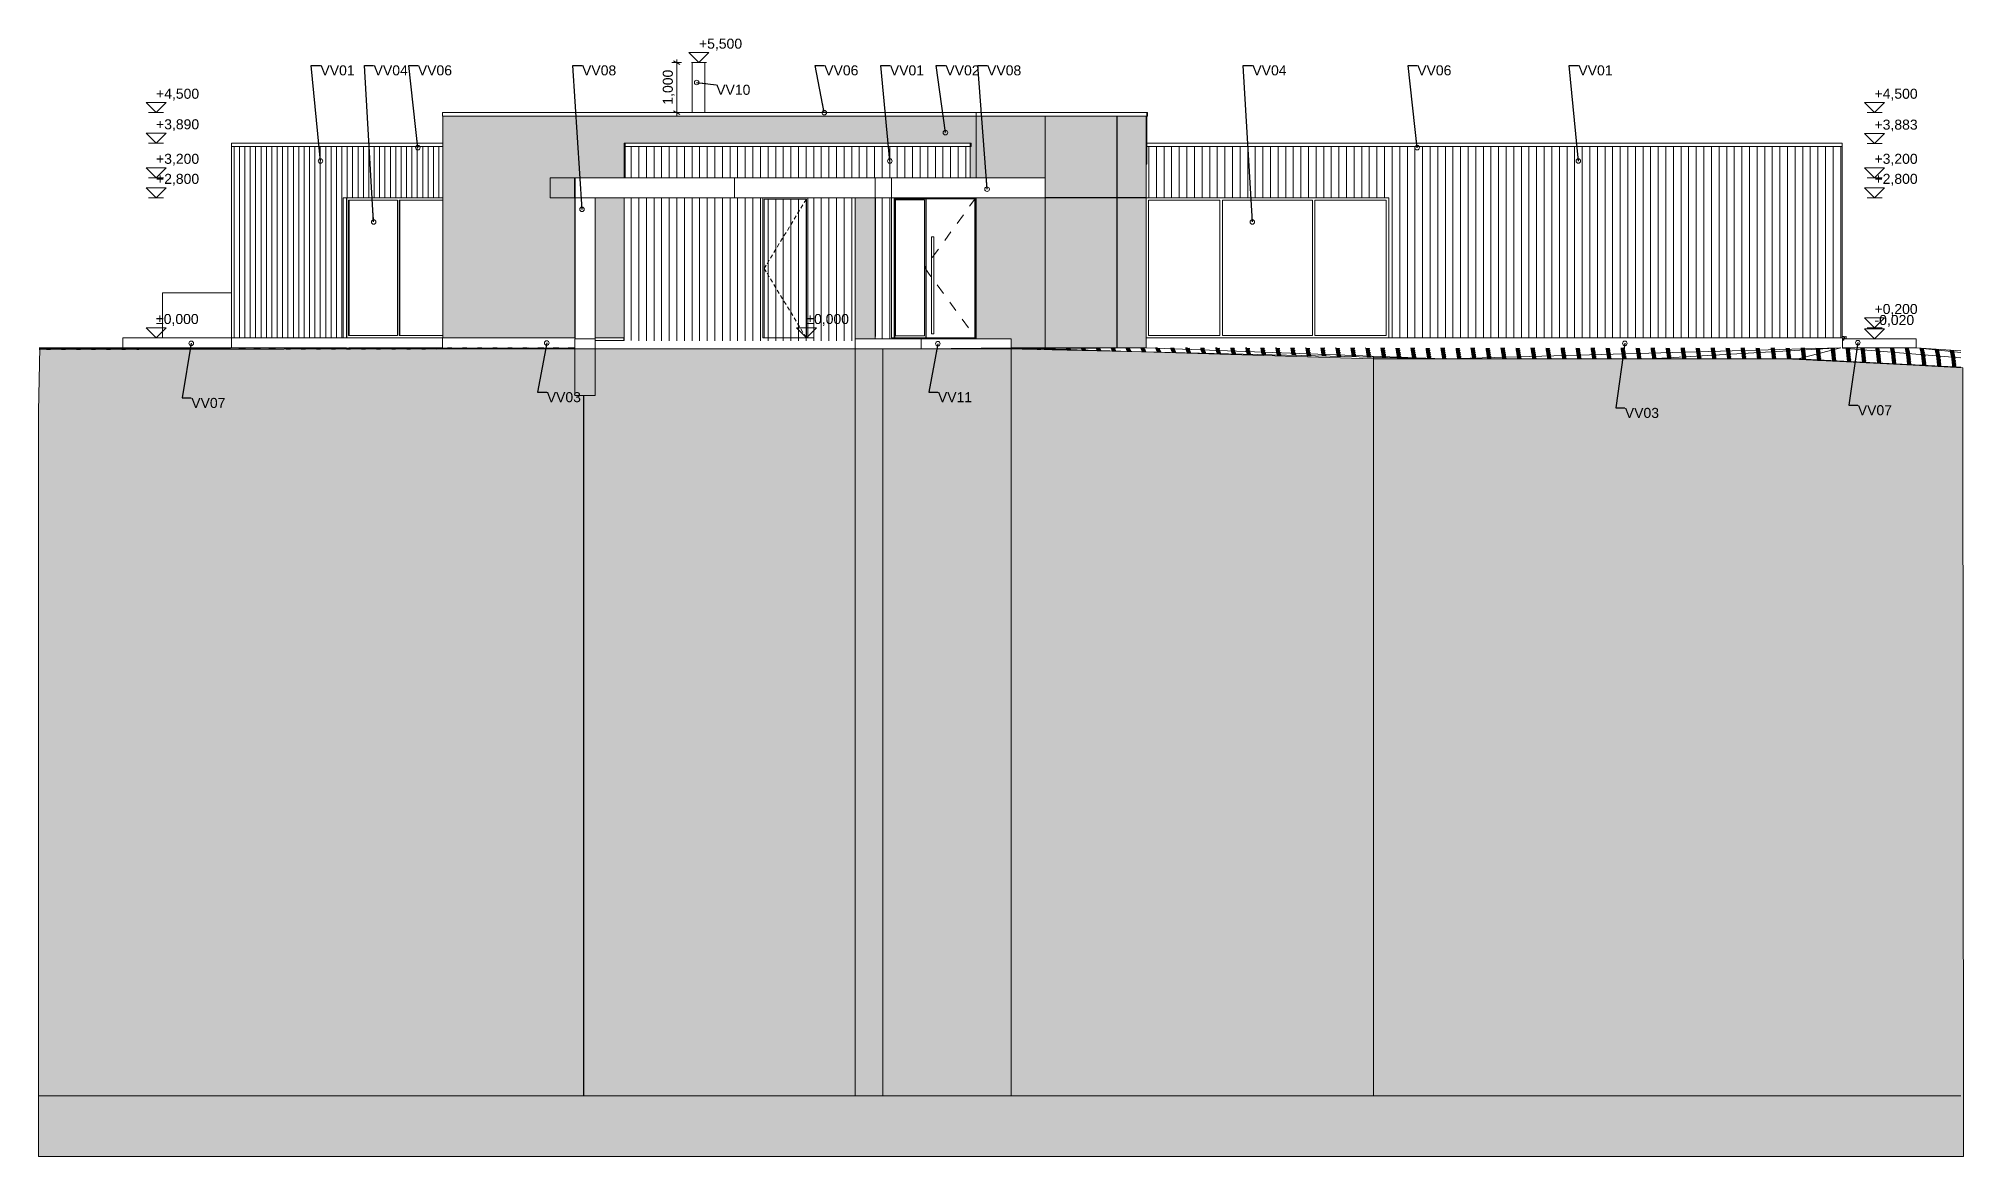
# Model space of a CAD drawing. Header units: millimetres. Extents: x -280990 to -136866, y -15139 to 7194.
# Drawn here: x -175351 to -136866, y -15139 to 7194 of the extents above; entities that cross this region are included whole.
import ezdxf

# ---------------------------------------------------------------- set-up
doc = ezdxf.new("R2010")
doc.units = ezdxf.units.MM
doc.header["$MEASUREMENT"] = 0
doc.linetypes.add('Dashed', pattern=[423.333333, 211.666667, -211.666667])
for name, color, linetype, lineweight in [('Annotation - Label_Pen_No__1', 7, 'Continuous', 13), ('New_   _3D_Pen_No__1', 7, 'Continuous', 13), ('New_0_Pen_No__1', 7, 'Continuous', 13), ('New_0_Pen_No__2', 8, 'Continuous', 15), ('New_2D Drafting - General_Pen_No__1', 7, 'Continuous', 13), ('New_2D Drafting - General_Pen_No__18', 9, 'Continuous', 15), ('New_Annotation - Label_Pen_No__1', 7, 'Continuous', 13), ('New_ARCHICAD Doors_Pen_No__1', 7, 'Continuous', 13), ('New_ARCHICAD Windows_Pen_No__1', 7, 'Continuous', 13), ('New_Dimensioning - General_Pen_No__1', 7, 'Continuous', 13), ('New_HALJASTUS_Pen_No__1', 7, 'Continuous', 13), ('New_Shell - Roof_Pen_No__1', 7, 'Continuous', 13), ('New_Site & Landscape - Terrain_Pen_No__1', 7, 'Continuous', 13), ('New_Structural - Bearing_Pen_No__1', 7, 'Continuous', 13)]:
    doc.layers.add(name, color=color, linetype=linetype, lineweight=lineweight)
for name, color, linetype, lineweight, true_color in [('New_2D Drafting - General_Pen_No__61', 7, 'Continuous', 20, 0x6a6a6a), ('New_Site & Landscape - Terrain_Pen_No__180', 7, 'Continuous', 15, 0xd6cda7), ('New_Site & Landscape - Terrain_Pen_No__93', 7, 'Continuous', 13, 0xa2a233)]:
    doc.layers.add(name, color=color, linetype=linetype, lineweight=lineweight, true_color=true_color)
for name, color, linetype in [('New_ARCHICAD Doors', 7, 'Continuous'), ('New_ARCHICAD Windows', 7, 'Continuous'), ('New_Dimensioning - General', 7, 'Continuous'), ('New_Structural - Bearing', 7, 'Continuous')]:
    doc.layers.add(name, color=color, linetype=linetype)
doc.styles.add('GENERATED_STYLE_1', font='')
doc.styles.get('GENERATED_STYLE_1').set_extended_font_data('Arial')
doc.dimstyles.new('GENERATED_STYLE__1', dxfattribs={"dimtxt": 200, "dimasz": 95, "dimexe": 0.18, "dimexo": 0.0625, "dimgap": 0, "dimtad": 1, "dimdec": 3, "dimlfac": 0.001, "dimzin": 0, "dimdsep": 46, "dimtxsty": 'GENERATED_STYLE_1', "dimblk": 'ARROWHEAD_2', "dimblk1": 'ARROWHEAD_2', "dimblk2": 'ARROWHEAD_2', "dimcen": 0.09, "dimse1": 1, "dimse2": 1, "dimclrd": 7, "dimclre": 7, "dimclrt": 7, "dimadec": 0, "dimazin": 0, "dimtfac": 1, "dimtdec": 4, "dimtmove": 0, "dimatfit": 3, "dimfxl": 0, "dimtolj": 1, "dimtzin": 0, "dimarcsym": 0})
doc.dimstyles.new('GENERATED_STYLE__2', dxfattribs={"dimtxt": 0.18, "dimasz": 182.4, "dimexe": 0.18, "dimexo": 0.0625, "dimgap": 0, "dimtad": 0, "dimtih": 1, "dimtoh": 1, "dimdec": 4, "dimzin": 0, "dimdsep": 46, "dimcen": 0.09, "dimadec": 0, "dimazin": 0, "dimtfac": 1, "dimtdec": 4, "dimtmove": 0, "dimatfit": 3, "dimldrblk": 'ARROWHEAD_1', "dimfxl": 0, "dimtolj": 1, "dimtzin": 0, "dimarcsym": 0})

msp = doc.modelspace()

# ---------------------------------------------------------------- texts
at = {"layer": 'Annotation - Label_Pen_No__1', "color": 7, "linetype": 'Continuous', "lineweight": 13, "char_height": 200, "attachment_point": 1, "style": 'GENERATED_STYLE_1'}
for s, insert in [('\\A1;{\\pql;\\fArial|b0|i0|c0|p34;VV01}', (-169714.7111, 6658.0916)), ('\\A1;{\\pql;\\fArial|b0|i0|c0|p34;VV0\\fArial|b0|i0|c0|p34;4}', (-168651.3114, 6658.0916)), ('\\A1;{\\pql;\\fArial|b0|i0|c0|p34;VV0\\fArial|b0|i0|c0|p34;6}', (-167767.8198, 6658.0916)), ('\\A1;{\\pql;\\fArial|b0|i0|c0|p34;VV0\\fArial|b0|i0|c0|p34;8}', (-164484.7742, 6658.0916)), ('\\A1;{\\pql;\\fArial|b0|i0|c0|p34;VV0\\fArial|b0|i0|c0|p34;6}', (-159642.733, 6658.0916)), ('\\A1;{\\pql;\\fArial|b0|i0|c0|p34;VV01}', (-158330.6179, 6658.0916)), ('\\A1;{\\pql;\\fArial|b0|i0|c0|p34;VV0\\fArial|b0|i0|c0|p34;2}', (-157220.6464, 6658.0916)), ('\\A1;{\\pql;\\fArial|b0|i0|c0|p34;VV0\\fArial|b0|i0|c0|p34;8}', (-156387.5932, 6658.0916)), ('\\A1;{\\pql;\\fArial|b0|i0|c0|p34;VV0\\fArial|b0|i0|c0|p34;4}', (-151083.4495, 6658.0916)), ('\\A1;{\\pql;\\fArial|b0|i0|c0|p34;VV0\\fArial|b0|i0|c0|p34;6}', (-147787.5321, 6658.0916)), ('\\A1;{\\pql;\\fArial|b0|i0|c0|p34;VV01}', (-144566.2392, 6658.0916)), ('\\A1;{\\pql;\\pt500,562.5;\\fArial|b0|i0|c0|p34;VV0\\fArial|b0|i0|c0|p34;7}', (-172297.0557, 14.3204)), ('\\A1;{\\pql;\\pt562.5;\\fArial|b0|i0|c0|p34;VV0\\fArial|b0|i0|c0|p34;3}', (-165190.4779, 129.4008)), ('\\A1;{\\pql;\\pt562.5;\\fArial|b0|i0|c0|p34;VV\\fArial|b0|i0|c0|p34;11}', (-157370.5692, 129.4008)), ('\\A1;{\\pql;\\pt562.5;\\fArial|b0|i0|c0|p34;VV0\\fArial|b0|i0|c0|p34;3}', (-143637.2258, -184.8854)), ('\\A1;{\\pql;\\pt562.5;\\fArial|b0|i0|c0|p34;VV\\fArial|b0|i0|c0|p34;07}', (-138979.7704, -130.9574))]:
    msp.add_mtext(s, dxfattribs=dict(at, insert=insert))
at = {"layer": 'New_Annotation - Label_Pen_No__1', "color": 7, "linetype": 'Continuous', "lineweight": 13, "insert": (-161802.6219, 6269.8971), "char_height": 200, "attachment_point": 1, "style": 'GENERATED_STYLE_1'}
msp.add_mtext('\\A1;{\\pql;\\fArial|b0|i0|c0|p34;VV\\fArial|b0|i0|c0|p34;10}', dxfattribs=at)
at = {"layer": 'New_Dimensioning - General_Pen_No__1', "color": 7, "lineweight": 13, "char_height": 200, "attachment_point": 7, "style": 'GENERATED_STYLE_1'}
for s, insert in [('\\A1;{\\pql;\\fArial|b0|i0|c0|p34;+5,500}', (-162146.9437, 6953.5462)), ('\\A1;{\\pql;\\fArial|b0|i0|c0|p34;+4,500}', (-173001.7705, 5953.5462)), ('\\A1;{\\pql;\\fArial|b0|i0|c0|p34;+4,500}', (-138645.1567, 5953.5462)), ('\\A1;{\\pql;\\fArial|b0|i0|c0|p34;+3,890}', (-173001.7705, 5343.5462)), ('\\A1;{\\pql;\\fArial|b0|i0|c0|p34;+3,883}', (-138645.1567, 5336.7144)), ('\\A1;{\\pql;\\fArial|b0|i0|c0|p34;+3,200}', (-173001.7705, 4653.5462)), ('\\A1;{\\pql;\\fArial|b0|i0|c0|p34;+3,200}', (-138645.1567, 4653.5462)), ('\\A1;{\\pql;\\fArial|b0|i0|c0|p34;+2,800}', (-173001.7705, 4253.5462)), ('\\A1;{\\pql;\\fArial|b0|i0|c0|p34;+2,800}', (-138645.1567, 4253.5462)), ('\\A1;{\\pql;\\fArial|b0|i0|c0|p34;±0,000}', (-173001.7705, 1453.5462)), ('\\A1;{\\pql;\\fArial|b0|i0|c0|p34;±0,000}', (-160000.6306, 1453.5462)), ('\\A1;{\\pql;\\fArial|b0|i0|c0|p34;-0,020}', (-138645.1567, 1433.5463)), ('\\A1;{\\pql;\\fArial|b0|i0|c0|p34;+0,200}', (-138645.1567, 1653.5462))]:
    msp.add_mtext(s, dxfattribs=dict(at, insert=insert))

# ---------------------------------------------------------------- blocks, each defined once
blk = doc.blocks.new('*D5', base_point=(544818, 1214))
at = {"layer": 'New_Dimensioning - General_Pen_No__1', "color": 7, "linetype": 'Continuous', "lineweight": 13}
for p, q in [((-162499, 6714), (-162687, 6714)), ((-162530, 6677), (-162655, 6750)), ((-162593, 6714), (-162593, 6775)), ((-162593, 5714), (-162593, 6714)), ((-162499, 5714), (-162687, 5714)), ((-162655, 5750), (-162530, 5677)), ((-162593, 5652), (-162593, 5714))]:
    blk.add_line(p, q, dxfattribs=at)
at = {"layer": 'New_Dimensioning - General_Pen_No__1', "color": 7, "lineweight": 13, "insert": (-162633, 5872), "char_height": 200, "attachment_point": 7, "rotation": 90, "style": 'GENERATED_STYLE_1'}
blk.add_mtext('\\A1;{\\pql;\\fArial|b0|i0|c0|p34;1,000}', dxfattribs=at)
blk = doc.blocks.new('ARROWHEAD_2')
at = {"color": 0, "linetype": 'Continuous', "lineweight": 0}
for p, q in [((0, 0), (-1, 0)), ((-0.38, -0.66), (0.38, 0.66))]:
    blk.add_line(p, q, dxfattribs=at)
blk = doc.blocks.new('ARROWHEAD_1')
at = {"color": 0, "linetype": 'Continuous', "lineweight": 0}
blk.add_line((0, 0), (-1, 0), dxfattribs=at)
blk.add_circle((0, 0), 0.25, dxfattribs=at)

# ---------------------------------------------------------------- dimensions: what is measured, and where the dimension line sits
at = {"layer": 'New_Dimensioning - General', "color": 7, "linetype": 'Continuous', "lineweight": 13}
dim = msp.add_linear_dim(base=(-162592.9177, 6713.5462), p1=(-162279.9654, 5713.5462), p2=(-162244.3214, 6713.5462), angle=90, dimstyle='GENERATED_STYLE__1', dxfattribs=at)
dim.commit()
dim.dimension.update_dxf_attribs({"geometry": '*D5', "text_midpoint": (-162732.9177, 6207.6043), "dimtype": 160, "text_rotation": 90})

# ---------------------------------------------------------------- hatches: boundary and pattern name
at = {"layer": 'New_2D Drafting - General_Pen_No__18', "linetype": 'Continuous', "lineweight": 15}
for points in [[(-167270.0815, 1222.0463), (-167270.0815, 1213.5462), (-167198.5828, 1213.5462), (-164626.2995, 1213.5462), (-164626.2995, 4013.5463), (-164623.0332, 4013.5463), (-164623.0332, 4413.5462), (-163622.9603, 4413.5462), (-163622.9601, 5103.5463), (-156725.5452, 5103.5463), (-156725.5452, 5033.5462), (-156725.5452, 4413.5462), (-156608.3593, 4413.5462), (-156608.3593, 5103.5463), (-156608.3593, 5643.5462), (-167270.0815, 5643.5463)], [(-156610.7899, 1193.5463), (-155902.5965, 1193.5463), (-155902.5965, 1013.7076), (-153207.4733, 1013.7076), (-153207.4733, 5643.5462), (-156608.3593, 5643.5462), (-156608.3593, 4413.5463), (-155223.1908, 4413.5463), (-155223.1908, 4013.5463), (-156610.7899, 4013.5463)], [(-164223.0332, 1213.5462), (-163645.9602, 1213.5462), (-163645.9602, 4013.5462), (-164223.0332, 4013.5462)], [(-159022.8864, 4013.5462), (-159022.8864, 1193.5462), (-158622.8864, 1193.5462), (-158622.8864, 4013.5462)]]:
    msp.add_hatch(color=9, dxfattribs=at).paths.add_polyline_path(points)
at = {"layer": 'New_2D Drafting - General_Pen_No__61', "linetype": 'Continuous', "lineweight": 20, "true_color": 0x6a6a6a}
h = msp.add_hatch(dxfattribs=at)
h.set_pattern_fill('Dashed_0003', color=251, style=0, pattern_type=2)
h.set_pattern_definition([(45, (544818.18, 1213.55), (-183.84776, 183.84776), [194.99999, -65]), (45, (544818.18, 1397.4), (-183.84776, 183.84776), [194.99999, -65])])
h.paths.add_polyline_path([(-175351.4119, -15138.6962), (-136866.4204, -15138.6962), (-136880.1435, 617.9985), (-140103.53, 790.1595), (-144752.4156, 795.3361), (-148659.4545, 793.5462), (-155902.5965, 1013.7076), (-157702.217, 993.5462), (-159022.8864, 993.5462), (-164626.0405, 993.5462), (-175321.6693, 1014.3891), (-175351.4118, -246.9237)])
at = {"layer": 'New_ARCHICAD Doors', "linetype": 'Continuous', "lineweight": 0, "true_color": 0x000000}
h = msp.add_hatch(dxfattribs=at)
h.set_pattern_fill('Plank_Floor_horisontaaln_99', color=18, style=0, pattern_type=2)
h.set_pattern_definition([(180, (544818.18, 1213.55), (0, 152), [])])
h.paths.add_polyline_path([(-160844.6306, 3985.5462), (-160000.6306, 3985.5462), (-160000.6306, 3973.5462), (-159972.6306, 3973.5462), (-159972.6306, 4013.5462), (-160872.6306, 4013.5462), (-160872.6306, 3973.5462), (-160844.6306, 3973.5462)])
h = msp.add_hatch(dxfattribs=at)
h.set_pattern_fill('Plank_Floor_horisontaaln_99', color=18, style=0, pattern_type=2)
h.set_pattern_definition([(90, (544818.18, 1213.55), (152, 0), [])])
h.paths.add_polyline_path([(-160844.6306, 3973.5462), (-160872.6306, 3973.5462), (-160872.6306, 1213.5462), (-160844.6306, 1213.5462)])
h = msp.add_hatch(dxfattribs=at)
h.set_pattern_fill('Plank_Floor_horisontaaln_99', color=18, style=0, pattern_type=2)
h.set_pattern_definition([(90, (544818.18, 1213.55), (-152, 0), [])])
h.paths.add_polyline_path([(-160000.6306, 1213.5462), (-160000.6306, 3985.5462), (-160844.6306, 3985.5462), (-160844.6306, 1213.5462)])
h = msp.add_hatch(dxfattribs=at)
h.set_pattern_fill('Plank_Floor_horisontaaln_99', color=18, style=0, pattern_type=2)
h.set_pattern_definition([(90, (544818.18, 1213.55), (152, 0), [])])
h.paths.add_polyline_path([(-160000.6306, 1213.5462), (-159972.6306, 1213.5462), (-159972.6306, 3973.5462), (-160000.6306, 3973.5462)])
at = {"layer": 'New_ARCHICAD Windows', "linetype": 'Continuous', "lineweight": 0, "true_color": 0x000000}
h = msp.add_hatch(dxfattribs=at)
h.set_pattern_fill('Plank_Floor_vert_0003', color=18, style=0, pattern_type=2)
h.set_pattern_definition([(90, (544799.53, 1213.55), (151.991795, 0), [])])
h.paths.add_polyline_path([(-139259.9729, 1213.5462), (-139239.9713, 1213.5462), (-139239.9713, 1218.4462), (-139259.9729, 1218.4462)])
at = {"layer": 'New_Site & Landscape - Terrain_Pen_No__180', "linetype": 'Continuous', "lineweight": 0, "true_color": 0x353329}
msp.add_hatch(color=250, dxfattribs=at).paths.add_polyline_path([(-148659.4545, -13925.15), (-136916.8206, -13925.15), (-136916.8206, 624.3925), (-140415.5027, 793.5462), (-143030.2605, 793.5462), (-143125.0712, 796.005), (-147206.082, 794.3275), (-147255.4629, 794.3303), (-148659.4545, 826.4303)])
at = {"layer": 'New_Structural - Bearing', "linetype": 'Continuous', "lineweight": 0, "true_color": 0x000000}
h = msp.add_hatch(dxfattribs=at)
h.set_pattern_fill('Plank_Floor_vert_0003', color=18, style=0, pattern_type=2)
h.set_pattern_definition([(90, (23356.84, 1213.55), (-107.74225, 0), [])])
h.paths.add_polyline_path([(-167270.0815, 5033.5462), (-171492.2114, 5033.5462), (-171492.2114, 1213.5462), (-169257.2684, 1213.5463), (-169257.2684, 4013.5462), (-167270.0815, 4013.5463)])
h = msp.add_hatch(dxfattribs=at)
h.set_pattern_fill('Plank_Floor_vert_0003', color=18, style=0, pattern_type=2)
h.set_pattern_definition([(90, (544818.18, 1213.55), (152, 0), [])])
h.paths.add_polyline_path([(-163645.9603, 4413.5462), (-156702.4326, 4413.5461), (-156702.4326, 5033.5462), (-163645.9603, 5033.5462)])
h = msp.add_hatch(dxfattribs=at)
h.set_pattern_fill('Plank_Floor_vert_0003', color=18, style=0, pattern_type=2)
h.set_pattern_definition([(90, (544830.7, 1213.55), (152, 0), [])])
h.paths.add_polyline_path([(-153207.4082, 4013.5462), (-148357.4546, 4013.5462), (-148357.4544, 1213.5462), (-139310.9759, 1213.5462), (-139310.9759, 5033.5462), (-153192.9711, 5033.5462), (-153192.9711, 4683.5462), (-153207.4082, 4683.5462)])
h = msp.add_hatch(dxfattribs=at)
h.set_pattern_fill('Plank_Floor_vert_0003', color=18, style=0, pattern_type=2)
h.set_pattern_definition([(90, (544817.92, 1213.55), (152, 0), [])])
h.paths.add_polyline_path([(-139289.9761, 5033.5462), (-139310.9759, 5033.5462), (-139310.9759, 1213.5462), (-139289.9757, 1213.5462)])
h = msp.add_hatch(dxfattribs=at)
h.set_pattern_fill('Plank_Floor_vert_0003', color=18, style=0, pattern_type=2)
h.set_pattern_definition([(90, (352204.07, 1213.55), (107.217568, 0), [])])
h.paths.add_polyline_path([(-169257.2685, 4013.5462), (-169257.2685, 1213.5462), (-169186.7306, 1213.5462), (-169186.7306, 1263.5462), (-169186.7306, 3963.5463), (-169186.7306, 4013.5462)])
h = msp.add_hatch(dxfattribs=at)
h.set_pattern_fill('Plank_Floor_vert_0003', color=18, style=0, pattern_type=2)
h.set_pattern_definition([(90, (544818.18, 1213.55), (152, 0), [])])
h.paths.add_polyline_path([(-160872.6306, 4013.5461), (-163645.9603, 4013.5461), (-163645.9603, 1161.2622), (-163570.0549, 1161.2487), (-163296.1776, 1152.7778), (-159022.8864, 1156.3671), (-159022.8864, 4013.5462), (-159972.6307, 4013.5461), (-159972.6307, 1213.5463), (-160872.6306, 1213.5463)])
h = msp.add_hatch(dxfattribs=at)
h.set_pattern_fill('Plank_Floor_vert_0003', color=18, style=0, pattern_type=2)
h.set_pattern_definition([(90, (544818.18, 1213.55), (152, 0), [])])
h.paths.add_polyline_path([(-158622.8863, 1243.5462), (-158622.8863, 1193.5462), (-157619.8244, 1193.5462), (-156608.3593, 1193.5463), (-156608.3593, 1213.5463), (-158295.2806, 1213.5463), (-158295.2806, 4013.5462), (-158620.4367, 4013.5462), (-158620.4367, 1243.5462)])

# ---------------------------------------------------------------- linework, layer by layer
at = {"layer": 'New_   _3D_Pen_No__1', "color": 7, "linetype": 'Continuous', "lineweight": 13}
for p, q in [((-157606.1053, 1213.5462), (-157606.1053, 3988.5462)), ((-157499.3971, 3233.2602), (-157449.3971, 3233.2602)), ((-157499.3971, 1292.9903), (-157499.3971, 3233.2602)), ((-157449.3971, 1292.9903), (-157449.3971, 3233.2602)), ((-159022.8864, -13925.15), (-159022.8864, 1193.5462)), ((-158622.8864, 1193.5462), (-157702.217, 1193.5462)), ((-157702.217, 1193.5462), (-155902.5965, 1193.5462)), ((-157702.217, 993.5462), (-157702.217, 1193.5462)), ((-157499.3971, 1292.9903), (-157449.3971, 1292.9903)), ((-155902.5965, 1007.9585), (-155902.5965, 1193.5462)), ((-157702.217, 993.5462), (-155902.5965, 993.5462)), ((-155902.5965, -13925.15), (-155902.5965, 993.5462)), ((-159022.8864, -13925.15), (-158622.8875, -13925.15)), ((-158472.2169, -13925.15), (-157702.217, -13925.15)), ((-157702.217, -13925.15), (-155902.5965, -13925.15))]:
    msp.add_line(p, q, dxfattribs=at)
at = {"layer": 'New_0_Pen_No__1', "color": 7, "linetype": 'Continuous', "lineweight": 13}
for p, q in [((-162279.9654, 5713.5462), (-162279.9654, 6713.5462)), ((-162279.8971, 6713.5462), (-162273.6019, 6713.5462)), ((-162273.6019, 6713.5462), (-162261.3955, 6713.5462)), ((-162261.3955, 6713.5462), (-162243.8899, 6713.5462)), ((-162243.8899, 6713.5462), (-162221.9631, 6713.5462)), ((-162221.9631, 6713.5462), (-162196.7144, 6713.5462)), ((-162196.7144, 6713.5462), (-162169.4099, 6713.5462)), ((-162169.4099, 6713.5462), (-162141.4189, 6713.5462)), ((-162141.4189, 6713.5462), (-162114.1449, 6713.5462)), ((-162114.1449, 6713.5462), (-162088.9555, 6713.5462)), ((-162088.9555, 6713.5462), (-162067.1138, 6713.5462)), ((-162067.1138, 6713.5462), (-162049.7151, 6713.5462)), ((-162049.7151, 6713.5462), (-162037.6318, 6713.5462)), ((-162037.6318, 6713.5462), (-162031.4698, 6713.5462)), ((-162031.4698, 5713.5462), (-162031.4698, 6713.5462)), ((-164626.0405, 62.9213), (-164626.0405, 1193.5462)), ((-164626.0405, 1193.5462), (-164623.0332, 1193.5462)), ((-164623.0332, 1193.5462), (-164223.0332, 1193.5462)), ((-164223.0332, 62.9213), (-164223.0332, 1193.5462)), ((-164223.0332, 1193.5462), (-164222.8459, 1193.5462)), ((-164222.8459, 996.3409), (-164222.8459, 1193.5462)), ((-164626.0405, 62.9213), (-164223.0332, 62.9213))]:
    msp.add_line(p, q, dxfattribs=at)
at = {"layer": 'New_0_Pen_No__1', "color": 7, "linetype": 'Continuous', "lineweight": 13, "flags": 128}
for points in [[(-156608.3593, 4413.5462), (-155227.1908, 4413.5462), (-155227.1908, 5643.5462), (-156608.3593, 5643.5462)], [(-155223.1908, 4017.5463), (-153793.0223, 4017.5463), (-153793.0223, 5643.5462), (-155223.1908, 5643.5462)], [(-153789.0223, 4017.5463), (-153207.4733, 4017.5463), (-153207.4733, 5643.5462), (-153789.0223, 5643.5462)], [(-156610.7899, 1193.5463), (-155902.5965, 1193.5463), (-155902.5965, 1013.7076), (-155227.1908, 1013.7076), (-155227.1908, 4013.5463), (-156610.7899, 4013.5463)], [(-155223.1908, 1013.7076), (-153793.0223, 1013.7076), (-153793.0223, 4013.5463), (-155223.1908, 4013.5463)], [(-153789.0223, 1013.7076), (-153207.4733, 1013.7076), (-153207.4733, 4013.5463), (-153789.0223, 4013.5463)]]:
    msp.add_lwpolyline(points, close=True, dxfattribs=at)
at = {"layer": 'New_0_Pen_No__2', "color": 8, "linetype": 'Continuous', "lineweight": 15}
for p, q in [((-161439.0332, 4013.5462), (-161439.0332, 4413.5463)), ((-161435.0332, 4013.5462), (-161435.0332, 4413.5463)), ((-158299.2807, 4013.5462), (-158299.2807, 4413.5459)), ((-158295.2807, 4013.5462), (-158295.2807, 4413.5459)), ((-164223.0332, 4013.5462), (-164626.2995, 4013.5463)), ((-164223.0332, 4009.5462), (-164626.2995, 4009.5463))]:
    msp.add_line(p, q, dxfattribs=at)
at = {"layer": 'New_2D Drafting - General_Pen_No__1', "color": 7, "linetype": 'Dashed', "lineweight": 13}
for p, q in [((-156610.7899, 4013.5462), (-157633.2807, 2613.5462)), ((-157633.2807, 2613.5462), (-156610.7899, 1213.5462))]:
    msp.add_line(p, q, dxfattribs=at)
at = {"layer": 'New_2D Drafting - General_Pen_No__1', "color": 7, "linetype": 'Continuous', "lineweight": 13, "flags": 128}
for points in [[(-167270.0815, 1222.0463), (-167270.0815, 1213.5462), (-167198.5828, 1213.5462), (-164626.2995, 1213.5462), (-164626.2995, 4013.5463), (-164623.0332, 4013.5463), (-164623.0332, 4413.5462), (-163622.9603, 4413.5462), (-163622.9601, 5103.5463), (-156725.5452, 5103.5463), (-156725.5452, 5033.5462), (-156725.5452, 4413.5462), (-156608.3593, 4413.5462), (-156608.3593, 5103.5463), (-156608.3593, 5643.5462), (-167270.0815, 5643.5463)], [(-156610.7899, 1193.5463), (-155902.5965, 1193.5463), (-155902.5965, 1013.7076), (-153207.4733, 1013.7076), (-153207.4733, 5643.5462), (-156608.3593, 5643.5462), (-156608.3593, 4413.5463), (-155223.1908, 4413.5463), (-155223.1908, 4013.5463), (-156610.7899, 4013.5463)], [(-164223.0332, 1213.5462), (-163645.9602, 1213.5462), (-163645.9602, 4013.5462), (-164223.0332, 4013.5462)], [(-159022.8864, 4013.5462), (-159022.8864, 1193.5462), (-158622.8864, 1193.5462), (-158622.8864, 4013.5462)], [(-175351.4119, -15138.6962), (-136866.4204, -15138.6962), (-136880.1435, 617.9985), (-140103.53, 790.1595), (-144752.4156, 795.3361), (-148659.4545, 793.5462), (-155902.5965, 1013.7076), (-157702.217, 993.5462), (-159022.8864, 993.5462), (-164626.0405, 993.5462), (-175321.6693, 1014.3891), (-175351.4118, -246.9237)]]:
    msp.add_lwpolyline(points, close=True, dxfattribs=at)
at = {"layer": 'New_ARCHICAD Doors_Pen_No__1', "color": 7, "linetype": 'Continuous', "lineweight": 13}
for p, q in [((-160872.6306, 1213.5462), (-160872.6306, 4013.5462)), ((-160844.6306, 1213.5462), (-160844.6306, 3985.5462)), ((-160844.6306, 3985.5462), (-160000.6306, 3985.5462)), ((-160068.244, 3874.5128), (-160109.8523, 3806.1845)), ((-160000.6306, 3985.5462), (-160042.2388, 3917.218)), ((-160000.6306, 3985.5462), (-160000.6306, 1213.5462)), ((-159972.6306, 4013.5462), (-159972.6306, 1213.5462)), ((-158295.2807, 4013.5462), (-158295.2807, 1213.5462)), ((-158245.2807, 1213.5462), (-158245.2807, 4000.5462)), ((-158245.2807, 4000.5462), (-156621.2807, 4000.5462)), ((-158233.2807, 1213.5462), (-158233.2807, 3988.5462)), ((-158233.2807, 3988.5462), (-156633.2807, 3988.5462)), ((-158218.2807, 1253.5462), (-158218.2807, 3973.5462)), ((-158218.2807, 3973.5462), (-157638.2807, 3973.5462)), ((-157638.2807, 3973.5462), (-157638.2807, 1253.5462)), ((-157610.2807, 1213.5462), (-157610.2807, 3985.5462)), ((-157610.2807, 3985.5462), (-157606.1053, 3985.5462)), ((-156633.2807, 3988.5462), (-156633.2807, 1213.5462)), ((-156621.2807, 4000.5462), (-156621.2807, 1213.5462)), ((-160271.0843, 3541.4125), (-160312.6926, 3473.0842)), ((-160203.4709, 3652.4459), (-160245.0791, 3584.1177)), ((-160135.8574, 3763.4794), (-160177.4657, 3695.1511)), ((-160541.538, 3097.2788), (-160583.1463, 3028.9505)), ((-160473.9246, 3208.3122), (-160515.5329, 3139.9839)), ((-160406.3112, 3319.3456), (-160447.9194, 3251.0174)), ((-160338.6977, 3430.3791), (-160380.306, 3362.0508)), ((-160744.3783, 2764.1785), (-160785.9866, 2695.8502)), ((-160676.7649, 2875.2119), (-160718.3732, 2806.8836)), ((-160609.1515, 2986.2453), (-160650.7597, 2917.9171)), ((-160803.0223, 2667.8745), (-160844.6306, 2599.5462)), ((-160803.0223, 2531.218), (-160844.6306, 2599.5462)), ((-160744.3783, 2434.914), (-160785.9866, 2503.2423)), ((-160676.7649, 2323.8806), (-160718.3732, 2392.2089)), ((-157606.1053, 2605.4878), (-157610.2807, 2599.5462)), ((-157606.1053, 2593.6047), (-157610.2807, 2599.5462)), ((-160609.1515, 2212.8472), (-160650.7597, 2281.1754)), ((-160541.538, 2101.8137), (-160583.1463, 2170.142)), ((-160473.9246, 1990.7803), (-160515.5329, 2059.1086)), ((-160406.3112, 1879.7469), (-160447.9194, 1948.0751)), ((-160338.6977, 1768.7134), (-160380.306, 1837.0417)), ((-160271.0843, 1657.68), (-160312.6926, 1726.0083)), ((-160203.4709, 1546.6466), (-160245.0791, 1614.9748)), ((-159972.6306, 1213.5462), (-160872.6306, 1213.5462)), ((-160135.8574, 1435.6131), (-160177.4657, 1503.9414)), ((-160068.244, 1324.5797), (-160109.8523, 1392.908)), ((-160000.6306, 1213.5462), (-160042.2388, 1281.8745)), ((-158295.2807, 1213.5462), (-158245.2807, 1213.5462)), ((-158245.2807, 1213.5462), (-158233.2807, 1213.5462)), ((-156633.2807, 1213.5462), (-158233.2807, 1213.5462)), ((-157638.2807, 1253.5462), (-158218.2807, 1253.5462)), ((-156633.2807, 1213.5462), (-156621.2807, 1213.5462)), ((-156621.2807, 1213.5462), (-156608.3593, 1213.5462))]:
    msp.add_line(p, q, dxfattribs=at)
at = {"layer": 'New_ARCHICAD Windows_Pen_No__1', "color": 7, "linetype": 'Continuous', "lineweight": 13}
for p, q in [((-169257.2685, 4013.5462), (-167270.0815, 4013.5462)), ((-169257.2685, 1213.5462), (-169257.2685, 4013.5462)), ((-169186.7306, 4013.5462), (-169186.7306, 3963.5462)), ((-169186.7306, 3963.5462), (-169186.7306, 1263.5462)), ((-169151.2891, 1263.5462), (-169151.2891, 3963.5462)), ((-169151.2891, 3963.5462), (-168176.647, 3963.5462)), ((-169140.7084, 3963.5462), (-169140.7084, 1263.5462)), ((-168176.647, 3963.5462), (-168176.647, 1263.5462)), ((-168141.2055, 1263.5462), (-168141.2055, 3963.5462)), ((-168141.2055, 3963.5462), (-167270.0815, 3963.5462)), ((-168130.6248, 3963.5462), (-168130.6248, 1263.5462)), ((-153207.4545, 4013.5462), (-148357.4545, 4013.5462)), ((-153157.4581, 3963.5462), (-153157.4581, 1263.5462)), ((-151732.4581, 3963.5462), (-153157.4581, 3963.5462)), ((-151732.4581, 1263.5462), (-151732.4581, 3963.5462)), ((-151682.4581, 3963.5462), (-151682.4581, 1263.5462)), ((-149882.4581, 3963.5462), (-151682.4581, 3963.5462)), ((-149882.4581, 1263.5462), (-149882.4581, 3963.5462)), ((-149832.4581, 3963.5462), (-149832.4581, 1263.5462)), ((-148407.4581, 3963.5462), (-149832.4581, 3963.5462)), ((-148407.4581, 1263.5462), (-148407.4581, 3963.5462)), ((-148357.4545, 4013.5462), (-148357.4545, 1213.5462)), ((-169186.7306, 1263.5462), (-169186.7306, 1213.5462)), ((-168176.647, 1263.5462), (-169151.2891, 1263.5462)), ((-167270.0815, 1263.5462), (-168141.2055, 1263.5462)), ((-153157.4581, 1263.5462), (-151732.4581, 1263.5462)), ((-151682.4581, 1263.5462), (-149882.4581, 1263.5462)), ((-149832.4581, 1263.5462), (-148407.4581, 1263.5462)), ((-139209.9729, 1238.5462), (-139289.9759, 1248.5472)), ((-139289.9759, 1242.2966), (-139259.9729, 1238.5462)), ((-139274.9729, 1168.5462), (-139284.9757, 1168.5462)), ((-139268.3063, 1175.2129), (-139274.9729, 1175.2129)), ((-139274.9729, 1175.2129), (-139274.9729, 1168.5462)), ((-139268.3063, 1168.5462), (-139268.3063, 1175.2129)), ((-139259.9729, 1168.5462), (-139268.3063, 1168.5462)), ((-139259.9729, 1238.5462), (-139259.9729, 1193.5462)), ((-139259.9729, 1218.5462), (-139239.9713, 1218.5462)), ((-139239.9713, 1218.4462), (-139259.9729, 1218.4462)), ((-139259.9729, 1213.5462), (-139239.9713, 1213.5462)), ((-139259.9729, 1193.5462), (-139259.9729, 1168.5462)), ((-139239.9713, 1218.5462), (-139239.9713, 1218.4462)), ((-139239.9713, 1213.5462), (-139239.9713, 1218.4462)), ((-139239.9713, 1213.5462), (-139239.9713, 1193.5462)), ((-139209.9729, 1193.5462), (-139209.9729, 1238.5462))]:
    msp.add_line(p, q, dxfattribs=at)
at = {"layer": 'New_Dimensioning - General_Pen_No__1', "color": 7, "linetype": 'Continuous', "lineweight": 13}
for p, q in [((-162146.9437, 6713.5462), (-162346.9437, 6913.5462)), ((-162346.9437, 6913.5462), (-161946.9437, 6913.5462)), ((-162146.9437, 6713.5462), (-162296.9437, 6713.5462)), ((-161946.9437, 6913.5462), (-162146.9437, 6713.5462)), ((-162146.9437, 6713.5462), (-161996.9437, 6713.5462)), ((-173001.7705, 5713.5462), (-173201.7705, 5913.5462)), ((-173201.7705, 5913.5462), (-172801.7705, 5913.5462)), ((-172801.7705, 5913.5462), (-173001.7705, 5713.5462)), ((-138645.1567, 5713.5462), (-138845.1567, 5913.5462)), ((-138845.1567, 5913.5462), (-138445.1567, 5913.5462)), ((-138445.1567, 5913.5462), (-138645.1567, 5713.5462)), ((-173001.7705, 5713.5462), (-173151.7705, 5713.5462)), ((-173001.7705, 5713.5462), (-172851.7705, 5713.5462)), ((-138645.1567, 5713.5462), (-138795.1567, 5713.5462)), ((-138645.1567, 5713.5462), (-138495.1567, 5713.5462)), ((-173001.7705, 5103.5462), (-173201.7705, 5303.5462)), ((-173201.7705, 5303.5462), (-172801.7705, 5303.5462)), ((-173001.7705, 5103.5462), (-173151.7705, 5103.5462)), ((-172801.7705, 5303.5462), (-173001.7705, 5103.5462)), ((-173001.7705, 5103.5462), (-172851.7705, 5103.5462)), ((-138645.1567, 5096.7144), (-138845.1567, 5296.7144)), ((-138845.1567, 5296.7144), (-138445.1567, 5296.7144)), ((-138645.1567, 5096.7144), (-138795.1567, 5096.7144)), ((-138445.1567, 5296.7144), (-138645.1567, 5096.7144)), ((-138645.1567, 5096.7144), (-138495.1567, 5096.7144)), ((-173001.7705, 4413.5462), (-173201.7705, 4613.5462)), ((-173201.7705, 4613.5462), (-172801.7705, 4613.5462)), ((-173001.7705, 4413.5462), (-173151.7705, 4413.5462)), ((-172801.7705, 4613.5462), (-173001.7705, 4413.5462)), ((-173001.7705, 4413.5462), (-172851.7705, 4413.5462)), ((-138645.1567, 4413.5462), (-138845.1567, 4613.5462)), ((-138845.1567, 4613.5462), (-138445.1567, 4613.5462)), ((-138645.1567, 4413.5462), (-138795.1567, 4413.5462)), ((-138445.1567, 4613.5462), (-138645.1567, 4413.5462)), ((-138645.1567, 4413.5462), (-138495.1567, 4413.5462)), ((-173001.7705, 4013.5462), (-173201.7705, 4213.5462)), ((-173201.7705, 4213.5462), (-172801.7705, 4213.5462)), ((-173001.7705, 4013.5462), (-173151.7705, 4013.5462)), ((-172801.7705, 4213.5462), (-173001.7705, 4013.5462)), ((-173001.7705, 4013.5462), (-172851.7705, 4013.5462)), ((-138645.1567, 4013.5462), (-138845.1567, 4213.5462)), ((-138845.1567, 4213.5462), (-138445.1567, 4213.5462)), ((-138645.1567, 4013.5462), (-138795.1567, 4013.5462)), ((-138445.1567, 4213.5462), (-138645.1567, 4013.5462)), ((-138645.1567, 4013.5462), (-138495.1567, 4013.5462)), ((-138645.1567, 1413.5462), (-138845.1567, 1613.5462)), ((-138845.1567, 1613.5462), (-138445.1567, 1613.5462)), ((-138445.1567, 1613.5462), (-138645.1567, 1413.5462)), ((-173001.7705, 1213.5462), (-173201.7705, 1413.5462)), ((-173201.7705, 1413.5462), (-172801.7705, 1413.5462)), ((-173001.7705, 1213.5462), (-173151.7705, 1213.5462)), ((-172801.7705, 1413.5462), (-173001.7705, 1213.5462)), ((-173001.7705, 1213.5462), (-172851.7705, 1213.5462)), ((-160000.6306, 1213.5462), (-160200.6306, 1413.5462)), ((-160200.6306, 1413.5462), (-159800.6306, 1413.5462)), ((-160000.6306, 1213.5462), (-160150.6306, 1213.5462)), ((-159800.6306, 1413.5462), (-160000.6306, 1213.5462)), ((-160000.6306, 1213.5462), (-159850.6306, 1213.5462)), ((-138645.1567, 1193.5463), (-138845.1567, 1393.5463)), ((-138845.1567, 1393.5463), (-138445.1567, 1393.5463)), ((-138645.1567, 1413.5462), (-138795.1567, 1413.5462)), ((-138645.1567, 1193.5463), (-138795.1567, 1193.5463)), ((-138645.1567, 1413.5462), (-138495.1567, 1413.5462)), ((-138445.1567, 1393.5463), (-138645.1567, 1193.5463)), ((-138645.1567, 1193.5463), (-138495.1567, 1193.5463))]:
    msp.add_line(p, q, dxfattribs=at)
at = {"layer": 'New_HALJASTUS_Pen_No__1', "color": 7, "linetype": 'Continuous', "lineweight": 13}
for p, q in [((-163645.9602, 1163.5462), (-164222.8459, 1163.5462)), ((-164223.0001, 993.5462), (-159022.8864, 993.5462)), ((-158622.8875, 993.5462), (-158472.2169, 993.5462)), ((-158472.2169, 993.5462), (-158472.2169, -13925.15)), ((-164452.8527, 62.9213), (-164452.8527, -13925.15)), ((-164452.8527, -13925.15), (-159022.8864, -13925.15)), ((-158622.8875, -13925.15), (-158472.2169, -13925.15))]:
    msp.add_line(p, q, dxfattribs=at)
at = {"layer": 'New_Shell - Roof_Pen_No__1', "color": 7, "linetype": 'Continuous', "lineweight": 13}
for p, q in [((-167277.1687, 5643.5462), (-167277.1687, 5713.5462)), ((-167277.1687, 5713.5462), (-156608.3593, 5713.5462)), ((-167277.1687, 5643.5462), (-156608.3593, 5643.5462)), ((-156608.3593, 5713.5462), (-153196.4732, 5713.5462)), ((-156608.3593, 5643.5462), (-156608.3593, 5713.5462)), ((-153196.4732, 5713.5462), (-153178.0856, 5713.5462)), ((-153196.4732, 5643.5462), (-153196.4732, 5713.5462)), ((-153192.9711, 5643.5462), (-153178.0856, 5643.5462)), ((-153178.0856, 5643.5462), (-153178.0856, 5713.5462)), ((-171492.2114, 5033.5462), (-171492.2114, 5103.5462)), ((-171492.2114, 5103.5462), (-167270.0815, 5103.5462)), ((-163645.9601, 5103.5462), (-156702.4326, 5103.5462)), ((-163645.9601, 5033.5462), (-163645.9601, 5103.5462)), ((-153192.9711, 5103.5462), (-139289.9759, 5103.5462)), ((-139289.9759, 5033.5462), (-139289.9759, 5103.5462)), ((-165123.8133, 4413.5462), (-164634.7315, 4413.5462)), ((-164634.7315, 4013.5462), (-164634.7315, 4413.5462)), ((-164634.7315, 4413.5462), (-164623.0332, 4413.5462)), ((-164623.0332, 4413.5462), (-158622.8864, 4413.5462)), ((-164623.0332, 4013.5462), (-164623.0332, 4413.5462)), ((-158622.8864, 4013.5462), (-158622.8864, 4413.5462)), ((-158622.8864, 4413.5462), (-155223.1908, 4413.5462)), ((-155223.1908, 4013.5462), (-155223.1908, 4413.5462)), ((-165123.8133, 4013.5462), (-164634.7315, 4013.5462)), ((-164634.7315, 4013.5462), (-164626.2994, 4013.5462)), ((-164223.0332, 4013.5462), (-159022.8864, 4013.5462)), ((-158620.6, 4013.5462), (-155223.1908, 4013.5462))]:
    msp.add_line(p, q, dxfattribs=at)
at = {"layer": 'New_Site & Landscape - Terrain_Pen_No__1', "color": 7, "linetype": 'Continuous', "lineweight": 13}
for p, q in [((-173639.5847, 1015.85), (-175338.4659, 1014.3745)), ((-175338.4659, 1011.1768), (-173639.5847, 1015.85)), ((-175338.4659, 994.3371), (-167848.5602, 1007.85)), ((-175338.4659, 982.4326), (-165546.3931, 993.5462)), ((-175256.9263, 1014.4454), (-175322.2923, 1014.3129)), ((-175253.8547, 1014.448), (-175321.8287, 1014.2746)), ((-175245.2074, 1014.3124), (-175320.4381, 1014.1599)), ((-175245.2074, 1014.3124), (-175319.9745, 1014.1217)), ((-175243.3531, 1014.1595), (-175318.5838, 1014.007)), ((-175243.3531, 1014.1595), (-175318.1203, 1013.9687)), ((-175241.4989, 1014.0066), (-175316.7296, 1013.854)), ((-175241.4989, 1014.0066), (-175316.2661, 1013.8158)), ((-175239.6447, 1013.8536), (-175314.8754, 1013.7011)), ((-175239.6447, 1013.8536), (-175314.4118, 1013.6629)), ((-175237.7905, 1013.7007), (-175313.0212, 1013.5482)), ((-175237.7905, 1013.7007), (-175312.5576, 1013.5099)), ((-175235.9363, 1013.5477), (-175311.167, 1013.3952)), ((-175235.9363, 1013.5477), (-175310.7034, 1013.357)), ((-175234.082, 1013.3948), (-175309.3127, 1013.2423)), ((-175234.082, 1013.3948), (-175308.8492, 1013.2041)), ((-175232.2278, 1013.2419), (-175307.4585, 1013.0894)), ((-175232.2278, 1013.2419), (-175306.995, 1013.0511)), ((-175230.3736, 1013.0889), (-175305.6043, 1012.9364)), ((-175230.3736, 1013.0889), (-175305.1408, 1012.8982)), ((-175228.5194, 1012.936), (-175303.7501, 1012.7835)), ((-175228.5194, 1012.936), (-175303.2865, 1012.7452)), ((-175226.6652, 1012.7831), (-175301.8959, 1012.6305)), ((-175226.6652, 1012.7831), (-175301.4323, 1012.5923)), ((-175224.811, 1012.6301), (-175300.0417, 1012.4776)), ((-175224.8109, 1012.6301), (-175299.5781, 1012.4394)), ((-175222.9567, 1012.4772), (-175298.1874, 1012.3247)), ((-175222.9567, 1012.4772), (-175297.7239, 1012.2864)), ((-175221.1025, 1012.3242), (-175296.3332, 1012.1717)), ((-175221.1025, 1012.3242), (-175295.8697, 1012.1335)), ((-175219.2483, 1012.1713), (-175294.479, 1012.0188)), ((-175219.2483, 1012.1713), (-175294.0154, 1011.9806)), ((-175217.3941, 1012.0184), (-175292.6248, 1011.8659)), ((-175217.3941, 1012.0184), (-175292.1612, 1011.8276)), ((-175215.5399, 1011.8654), (-175290.7706, 1011.7129)), ((-175215.5399, 1011.8654), (-175290.307, 1011.6747)), ((-175213.6856, 1011.7125), (-175288.9163, 1011.56)), ((-175213.6856, 1011.7125), (-175288.4528, 1011.5218)), ((-175211.8314, 1011.5596), (-175287.0621, 1011.407)), ((-175211.8314, 1011.5596), (-175286.5986, 1011.3688)), ((-175209.9772, 1011.1167), (-175285.2079, 1011.0919)), ((-175209.9772, 1011.1167), (-175284.7444, 1010.961)), ((-175208.123, 1010.5932), (-175283.3537, 1010.5683)), ((-175208.123, 1010.5932), (-175282.8901, 1010.4374)), ((-175206.2688, 1010.0697), (-175281.4995, 1010.0448)), ((-175206.2688, 1010.0697), (-175281.0359, 1009.9139)), ((-175204.4146, 1009.5461), (-175279.6453, 1009.5213)), ((-175204.4146, 1009.5461), (-175279.1817, 1009.3904)), ((-175202.5603, 1009.0226), (-175277.791, 1008.9977)), ((-175202.5603, 1009.0226), (-175277.3275, 1008.8668)), ((-175200.7061, 1008.4991), (-175275.9368, 1008.4742)), ((-175200.7061, 1008.4991), (-175275.4733, 1008.3433)), ((-175198.8519, 1007.9755), (-175274.0826, 1007.9507)), ((-175198.8519, 1007.9755), (-175273.619, 1007.8198)), ((-175196.9977, 1007.452), (-175272.2284, 1007.4271)), ((-175196.9977, 1007.452), (-175271.7648, 1007.2962)), ((-175195.1435, 1006.9285), (-175270.3742, 1006.9036)), ((-175195.1435, 1006.9285), (-175269.9106, 1006.7727)), ((-175193.2893, 1006.4049), (-175268.52, 1006.3801)), ((-175193.2893, 1006.4049), (-175268.0564, 1006.2492)), ((-175191.435, 1005.8814), (-175266.6657, 1005.8565)), ((-175191.435, 1005.8814), (-175266.2022, 1005.7256)), ((-175189.5808, 1005.3579), (-175264.8115, 1005.333)), ((-175189.5808, 1005.3579), (-175264.348, 1005.2021)), ((-175187.7266, 1004.8343), (-175262.9573, 1004.8095)), ((-175187.7266, 1004.8343), (-175262.4937, 1004.6786)), ((-175185.8724, 1004.3108), (-175261.1031, 1004.2859)), ((-175185.8724, 1004.3108), (-175260.6395, 1004.155)), ((-175184.0182, 1003.7873), (-175259.2489, 1003.7624)), ((-175184.0182, 1003.7873), (-175258.7853, 1003.6315)), ((-175182.1639, 1003.2637), (-175257.3946, 1003.2389)), ((-175182.1639, 1003.2637), (-175256.9311, 1003.108)), ((-175180.3097, 1002.7402), (-175255.5404, 1002.7153)), ((-175180.3097, 1002.7402), (-175255.0769, 1002.5844)), ((-175178.4555, 1002.2167), (-175253.6862, 1002.1918)), ((-175178.4555, 1002.2167), (-175253.2227, 1002.0609)), ((-175176.6013, 1001.6931), (-175251.832, 1001.6683)), ((-175176.6013, 1001.6931), (-175251.3684, 1001.5374)), ((-175174.7471, 1001.1696), (-175249.9778, 1001.1447)), ((-175174.7471, 1001.1696), (-175249.5142, 1001.0138)), ((-175172.8929, 1000.6461), (-175248.1236, 1000.6212)), ((-175172.8929, 1000.6461), (-175247.66, 1000.4903)), ((-175171.0386, 1000.1225), (-175246.2693, 1000.0977)), ((-175171.0386, 1000.1225), (-175245.8058, 999.9668)), ((-175245.2074, 1014.3124), (-175245.6709, 1014.3507)), ((-175169.1844, 999.599), (-175244.4151, 999.5741)), ((-175169.1844, 999.599), (-175243.9516, 999.4432)), ((-175243.3531, 1014.1595), (-175243.8167, 1014.1977)), ((-175167.3302, 999.0755), (-175242.5609, 999.0506)), ((-175167.3302, 999.0755), (-175242.0974, 998.9197)), ((-175241.4989, 1014.0066), (-175241.9625, 1014.0448)), ((-175165.476, 998.5519), (-175240.7067, 998.5271)), ((-175165.476, 998.5519), (-175240.2431, 998.3962)), ((-175239.6447, 1013.8536), (-175240.1083, 1013.8919)), ((-175163.6218, 998.0284), (-175238.8525, 998.0035)), ((-175163.6218, 998.0284), (-175238.3889, 997.8726)), ((-175237.7905, 1013.7007), (-175238.254, 1013.7389)), ((-175161.7675, 997.5049), (-175236.9983, 997.48)), ((-175161.7675, 997.5049), (-175236.5347, 997.3491)), ((-175235.9363, 1013.5477), (-175236.3998, 1013.586)), ((-175159.9133, 996.9813), (-175235.144, 996.9565)), ((-175159.9133, 996.9813), (-175234.6805, 996.8256)), ((-175234.082, 1013.3948), (-175234.5456, 1013.433)), ((-175158.0591, 996.4578), (-175233.2898, 996.4329)), ((-175158.0591, 996.4578), (-175232.8263, 996.302)), ((-175232.2278, 1013.2419), (-175232.6914, 1013.2801)), ((-175156.2049, 995.9343), (-175231.4356, 995.9094)), ((-175156.2049, 995.9343), (-175230.972, 995.7785)), ((-175230.3736, 1013.0889), (-175230.8372, 1013.1272)), ((-175154.3507, 995.4107), (-175229.5814, 995.3858)), ((-175154.3507, 995.4107), (-175229.1178, 995.255)), ((-175228.5194, 1012.936), (-175228.9829, 1012.9742)), ((-175152.4965, 994.8872), (-175227.7272, 994.8623)), ((-175152.4965, 994.8872), (-175227.2636, 994.7314)), ((-175226.6652, 1012.7831), (-175227.1287, 1012.8213)), ((-175150.6422, 994.3427), (-175225.8729, 994.3253)), ((-175150.6422, 994.3427), (-175225.4094, 994.1855)), ((-175224.811, 1012.6301), (-175225.2745, 1012.6684)), ((-175148.788, 993.7838), (-175224.0187, 993.7664)), ((-175148.788, 993.7838), (-175223.5552, 993.6267)), ((-175222.9567, 1012.4772), (-175223.4203, 1012.5154)), ((-175146.9338, 993.2249), (-175222.1645, 993.2075)), ((-175146.9338, 993.2249), (-175221.701, 993.0678)), ((-175221.1025, 1012.3242), (-175221.5661, 1012.3625)), ((-175145.0796, 992.6661), (-175220.3103, 992.6486)), ((-175145.0796, 992.6661), (-175219.8467, 992.5089)), ((-175219.2483, 1012.1713), (-175219.7119, 1012.2095)), ((-175143.2254, 992.1072), (-175218.4561, 992.0897)), ((-175143.2254, 992.1072), (-175217.9925, 991.95)), ((-175217.3941, 1012.0184), (-175217.8576, 1012.0566)), ((-175141.3712, 991.5483), (-175216.6019, 991.5308)), ((-175141.3712, 991.5483), (-175216.1383, 991.3911)), ((-175215.5399, 1011.8654), (-175216.0034, 1011.9037)), ((-175139.5169, 990.9894), (-175214.7476, 990.972)), ((-175139.5169, 990.9894), (-175214.2841, 990.8322)), ((-175213.6856, 1011.7125), (-175214.1492, 1011.7507)), ((-175137.6627, 990.4305), (-175212.8934, 990.4131)), ((-175137.6627, 990.4305), (-175212.4299, 990.2734)), ((-175211.8314, 1011.5596), (-175212.295, 1011.5978)), ((-175135.8085, 989.8716), (-175211.0392, 989.8542)), ((-175135.8085, 989.8716), (-175210.5756, 989.7145)), ((-175209.9772, 1011.1167), (-175210.4408, 1011.2476)), ((-175133.9543, 989.3128), (-175209.185, 989.2953)), ((-175133.9543, 989.3128), (-175208.7214, 989.1556)), ((-175208.123, 1010.5932), (-175208.5865, 1010.7241)), ((-175132.1001, 988.7539), (-175207.3308, 988.7364)), ((-175132.1001, 988.7539), (-175206.8672, 988.5967)), ((-175206.2688, 1010.0697), (-175206.7323, 1010.2006)), ((-175130.2458, 988.195), (-175205.4766, 988.1775)), ((-175130.2458, 988.195), (-175205.013, 988.0378)), ((-175204.4146, 1009.5461), (-175204.8781, 1009.677)), ((-175128.3916, 987.6361), (-175203.6223, 987.6187)), ((-175128.3916, 987.6361), (-175203.1588, 987.4789)), ((-175202.5603, 1009.0226), (-175203.0239, 1009.1535)), ((-175126.5374, 987.0772), (-175201.7681, 987.0598)), ((-175126.5374, 987.0772), (-175201.3046, 986.92)), ((-175200.7061, 1008.4991), (-175201.1697, 1008.63)), ((-175124.6832, 986.5183), (-175199.9139, 986.5009)), ((-175124.6832, 986.5183), (-175199.4503, 986.3612)), ((-175198.8519, 1007.9755), (-175199.3155, 1008.1064)), ((-175122.829, 985.9594), (-175198.0597, 985.942)), ((-175122.829, 985.9594), (-175197.5961, 985.8023)), ((-175196.9977, 1007.452), (-175197.4612, 1007.5829)), ((-175120.9748, 985.4006), (-175196.2055, 985.3831)), ((-175120.9748, 985.4006), (-175195.7419, 985.2434)), ((-175195.1435, 1006.9285), (-175195.607, 1007.0594)), ((-175119.1205, 984.8417), (-175194.3512, 984.8242)), ((-175119.1205, 984.8417), (-175193.8877, 984.6845)), ((-175193.2893, 1006.4049), (-175193.7528, 1006.5358)), ((-175117.2663, 984.2828), (-175192.497, 984.2653)), ((-175117.2663, 984.2828), (-175192.0335, 984.1256)), ((-175191.435, 1005.8814), (-175191.8986, 1006.0123)), ((-175115.4121, 983.7239), (-175190.6428, 983.7065)), ((-175115.4121, 983.7239), (-175190.1793, 983.5667)), ((-175189.5808, 1005.3579), (-175190.0444, 1005.4888)), ((-175113.5579, 983.165), (-175188.7886, 983.1476)), ((-175113.5579, 983.165), (-175188.325, 983.0079)), ((-175187.7266, 1004.8343), (-175188.1902, 1004.9652)), ((-175185.8724, 1004.3108), (-175186.3359, 1004.4417)), ((-175184.0182, 1003.7873), (-175184.4817, 1003.9182)), ((-175182.1639, 1003.2637), (-175182.6275, 1003.3946)), ((-175180.3097, 1002.7402), (-175180.7733, 1002.8711)), ((-175178.4555, 1002.2167), (-175178.9191, 1002.3476)), ((-175176.6013, 1001.6931), (-175177.0648, 1001.824)), ((-175174.7471, 1001.1696), (-175175.2106, 1001.3005)), ((-175172.8929, 1000.6461), (-175173.3564, 1000.777)), ((-175171.0386, 1000.1225), (-175171.5022, 1000.2534)), ((-175169.1844, 999.599), (-175169.648, 999.7299)), ((-175167.3302, 999.0755), (-175167.7938, 999.2064)), ((-175165.476, 998.5519), (-175165.9395, 998.6828)), ((-175163.6218, 998.0284), (-175164.0853, 998.1593)), ((-175161.7676, 997.5049), (-175162.2311, 997.6358)), ((-175159.9133, 996.9813), (-175160.3769, 997.1122)), ((-175158.0591, 996.4578), (-175158.5227, 996.5887)), ((-175156.2049, 995.9343), (-175156.6685, 996.0651)), ((-175154.3507, 995.4107), (-175154.8142, 995.5416)), ((-175152.4965, 994.8872), (-175152.96, 995.0181)), ((-175150.6422, 994.3427), (-175151.1058, 994.4824)), ((-175148.788, 993.7838), (-175149.2516, 993.9235)), ((-175146.9338, 993.2249), (-175147.3974, 993.3647)), ((-175145.0796, 992.6661), (-175145.5431, 992.8058)), ((-175143.2254, 992.1072), (-175143.6889, 992.2469)), ((-175141.3712, 991.5483), (-175141.8347, 991.688)), ((-175139.5169, 990.9894), (-175139.9805, 991.1291)), ((-175137.6627, 990.4305), (-175138.1263, 990.5702)), ((-175135.8085, 989.8716), (-175136.2721, 990.0114)), ((-175133.9543, 989.3128), (-175134.4178, 989.4525)), ((-175132.1001, 988.7539), (-175132.5636, 988.8936)), ((-175130.2458, 988.195), (-175130.7094, 988.3347)), ((-175128.3916, 987.6361), (-175128.8552, 987.7758)), ((-175126.5374, 987.0772), (-175127.001, 987.2169)), ((-175124.6832, 986.5183), (-175125.1468, 986.658)), ((-175122.829, 985.9594), (-175123.2925, 986.0992)), ((-175120.9748, 985.4006), (-175121.4383, 985.5403)), ((-175119.1205, 984.8417), (-175119.5841, 984.9814)), ((-175117.2663, 984.2828), (-175117.7299, 984.4225)), ((-175115.4121, 983.7239), (-175115.8757, 983.8636)), ((-175113.5579, 983.165), (-175114.0214, 983.3047)), ((-175111.9811, 982.6898), (-175112.1672, 982.7459)), ((-174986.4789, 1014.6803), (-175017.661, 1014.617)), ((-174972.7637, 1014.6922), (-175017.1975, 1014.5788)), ((-174940.5761, 1014.6166), (-175015.8068, 1014.4641)), ((-174940.5761, 1014.6166), (-175015.3432, 1014.4259)), ((-174938.7219, 1014.4637), (-175013.9526, 1014.3112)), ((-174938.7219, 1014.4637), (-175013.489, 1014.2729)), ((-174936.8677, 1014.3107), (-175012.0984, 1014.1582)), ((-174936.8677, 1014.3107), (-175011.6348, 1014.12)), ((-174935.0134, 1014.1578), (-175010.2442, 1014.0053)), ((-174935.0135, 1014.1578), (-175009.7806, 1013.9671)), ((-174933.1592, 1014.0049), (-175008.3899, 1013.8524)), ((-174933.1592, 1014.0049), (-175007.9264, 1013.8141)), ((-174931.305, 1013.8519), (-175006.5357, 1013.6994)), ((-174931.305, 1013.8519), (-175006.0722, 1013.6612)), ((-174929.4508, 1013.699), (-175004.6815, 1013.5465)), ((-174929.4508, 1013.699), (-175004.2179, 1013.5082)), ((-174927.5966, 1013.5461), (-175002.8273, 1013.3935)), ((-174927.5966, 1013.5461), (-175002.3637, 1013.3553)), ((-174925.7424, 1013.3931), (-175000.9731, 1013.2406)), ((-174925.7424, 1013.3931), (-175000.5095, 1013.2024)), ((-174923.8881, 1013.2402), (-174999.1188, 1013.0877)), ((-174923.8881, 1013.2402), (-174998.6553, 1013.0494)), ((-174922.0339, 1013.0872), (-174997.2646, 1012.9347)), ((-174922.0339, 1013.0872), (-174996.8011, 1012.8965)), ((-174920.1797, 1012.9343), (-174995.4104, 1012.7818)), ((-174920.1797, 1012.9343), (-174994.9469, 1012.7436)), ((-174918.3255, 1012.7814), (-174993.5562, 1012.6289)), ((-174918.3255, 1012.7814), (-174993.0926, 1012.5906)), ((-174916.4713, 1012.6284), (-174991.702, 1012.4759)), ((-174916.4713, 1012.6284), (-174991.2384, 1012.4377)), ((-174914.6171, 1012.4755), (-174989.8478, 1012.323)), ((-174914.617, 1012.4755), (-174989.3842, 1012.2847)), ((-174947.6669, 1012.2518), (-174987.9935, 1012.17)), ((-174912.7628, 1012.2633), (-174987.53, 1012.1076)), ((-174910.9086, 1011.7398), (-174986.1393, 1011.7149)), ((-174910.9086, 1011.7398), (-174985.6758, 1011.584)), ((-174909.0544, 1011.2163), (-174984.2851, 1011.1914)), ((-174909.0544, 1011.2163), (-174983.8215, 1011.0605)), ((-174907.2002, 1010.6927), (-174982.4309, 1010.6679)), ((-174907.2002, 1010.6927), (-174981.9673, 1010.537)), ((-174905.346, 1010.1692), (-174980.5767, 1010.1443)), ((-174905.346, 1010.1692), (-174980.1131, 1010.0134)), ((-174903.4917, 1009.6457), (-174978.7225, 1009.6208)), ((-174903.4917, 1009.6457), (-174978.2589, 1009.4899)), ((-174901.6375, 1009.1221), (-174976.8682, 1009.0973)), ((-174901.6375, 1009.1221), (-174976.4047, 1008.9664)), ((-174899.7833, 1008.5986), (-174975.014, 1008.5737)), ((-174899.7833, 1008.5986), (-174974.5505, 1008.4428)), ((-174897.9291, 1008.0751), (-174973.1598, 1008.0502)), ((-174897.9291, 1008.0751), (-174972.6962, 1007.9193)), ((-174896.0749, 1007.5515), (-174971.3056, 1007.5267)), ((-174896.0749, 1007.5515), (-174970.842, 1007.3958)), ((-174894.2207, 1007.028), (-174969.4514, 1007.0031)), ((-174894.2207, 1007.028), (-174968.9878, 1006.8722)), ((-174892.3664, 1006.5045), (-174967.5971, 1006.4796)), ((-174892.3664, 1006.5045), (-174967.1336, 1006.3487)), ((-174890.5122, 1005.9809), (-174965.7429, 1005.9561)), ((-174890.5122, 1005.9809), (-174965.2794, 1005.8252)), ((-174888.658, 1005.4574), (-174963.8887, 1005.4325)), ((-174888.658, 1005.4574), (-174963.4251, 1005.3016)), ((-174886.8038, 1004.9339), (-174962.0345, 1004.909)), ((-174886.8038, 1004.9339), (-174961.5709, 1004.7781)), ((-174884.9496, 1004.4103), (-174960.1803, 1004.3855)), ((-174884.9496, 1004.4103), (-174959.7167, 1004.2546)), ((-174883.0954, 1003.8868), (-174958.3261, 1003.8619)), ((-174883.0954, 1003.8868), (-174957.8625, 1003.731)), ((-174881.2411, 1003.3633), (-174956.4718, 1003.3384)), ((-174881.2411, 1003.3633), (-174956.0083, 1003.2075)), ((-174879.3869, 1002.8397), (-174954.6176, 1002.8149)), ((-174879.3869, 1002.8397), (-174954.1541, 1002.684)), ((-174877.5327, 1002.3162), (-174952.7634, 1002.2913)), ((-174877.5327, 1002.3162), (-174952.2998, 1002.1604)), ((-174875.6785, 1001.7927), (-174950.9092, 1001.7678)), ((-174875.6785, 1001.7927), (-174950.4456, 1001.6369)), ((-174873.8243, 1001.2691), (-174949.055, 1001.2442)), ((-174873.8243, 1001.2691), (-174948.5914, 1001.1134)), ((-174912.7628, 1012.2633), (-174947.6233, 1012.2518)), ((-174871.97, 1000.7456), (-174947.2007, 1000.7207)), ((-174871.97, 1000.7456), (-174946.7372, 1000.5898)), ((-174870.1158, 1000.2221), (-174945.3465, 1000.1972)), ((-174870.1158, 1000.2221), (-174944.883, 1000.0663)), ((-174868.2616, 999.6985), (-174943.4923, 999.6736)), ((-174868.2616, 999.6985), (-174943.0288, 999.5428)), ((-174866.4074, 999.175), (-174941.6381, 999.1501)), ((-174866.4074, 999.175), (-174941.1745, 999.0192)), ((-174940.5761, 1014.6166), (-174941.0397, 1014.6549)), ((-174864.5532, 998.6515), (-174939.7839, 998.6266)), ((-174864.5532, 998.6515), (-174939.3203, 998.4957)), ((-174938.7219, 1014.4637), (-174939.1854, 1014.5019)), ((-174862.699, 998.1279), (-174937.9297, 998.103)), ((-174862.699, 998.1279), (-174937.4661, 997.9722)), ((-174936.8677, 1014.3107), (-174937.3312, 1014.349)), ((-174860.8447, 997.6044), (-174936.0754, 997.5795)), ((-174860.8447, 997.6044), (-174935.6119, 997.4486)), ((-174935.0134, 1014.1578), (-174935.477, 1014.196)), ((-174858.9905, 997.0809), (-174934.2212, 997.056)), ((-174858.9905, 997.0809), (-174933.7577, 996.9251)), ((-174933.1592, 1014.0049), (-174933.6228, 1014.0431)), ((-174857.1363, 996.5573), (-174932.367, 996.5324)), ((-174857.1363, 996.5573), (-174931.9035, 996.4016)), ((-174931.305, 1013.8519), (-174931.7686, 1013.8902)), ((-174855.2821, 996.0338), (-174930.5128, 996.0089)), ((-174855.2821, 996.0338), (-174930.0492, 995.878)), ((-174929.4508, 1013.699), (-174929.9143, 1013.7372)), ((-174853.4279, 995.5103), (-174928.6586, 995.4854)), ((-174853.4279, 995.5103), (-174928.195, 995.3545)), ((-174927.5966, 1013.5461), (-174928.0601, 1013.5843)), ((-174851.5737, 994.9714), (-174926.8044, 994.9539)), ((-174851.5736, 994.9714), (-174926.3408, 994.8142)), ((-174925.7424, 1013.3931), (-174926.2059, 1013.4314)), ((-174849.7194, 994.4125), (-174924.9501, 994.395)), ((-174849.7194, 994.4125), (-174924.4866, 994.2553)), ((-174923.8881, 1013.2402), (-174924.3517, 1013.2784)), ((-174847.8652, 993.8536), (-174923.0959, 993.8362)), ((-174847.8652, 993.8536), (-174922.6324, 993.6964)), ((-174922.0339, 1013.0872), (-174922.4975, 1013.1255)), ((-174846.011, 993.2947), (-174921.2417, 993.2773)), ((-174846.011, 993.2947), (-174920.7781, 993.1376)), ((-174920.1797, 1012.9343), (-174920.6433, 1012.9725)), ((-174844.1568, 992.7358), (-174919.3875, 992.7184)), ((-174844.1568, 992.7358), (-174918.9239, 992.5787)), ((-174918.3255, 1012.7814), (-174918.789, 1012.8196)), ((-174842.3026, 992.177), (-174917.5333, 992.1595)), ((-174842.3026, 992.177), (-174917.0697, 992.0198)), ((-174916.4713, 1012.6284), (-174916.9348, 1012.6667)), ((-174840.4483, 991.6181), (-174915.679, 991.6006)), ((-174840.4483, 991.6181), (-174915.2155, 991.4609)), ((-174914.617, 1012.4755), (-174915.0806, 1012.5137)), ((-174838.5941, 991.0592), (-174913.8248, 991.0417)), ((-174838.5941, 991.0592), (-174913.3613, 990.902)), ((-174913.0591, 1012.347), (-174913.2264, 1012.3608)), ((-174912.7628, 1012.2633), (-174913.0588, 1012.3469)), ((-174836.7399, 990.5003), (-174911.9706, 990.4829)), ((-174836.7399, 990.5003), (-174911.5071, 990.3431)), ((-174910.9086, 1011.7398), (-174911.3722, 1011.8707)), ((-174834.8857, 989.9414), (-174910.1164, 989.924)), ((-174834.8857, 989.9414), (-174909.6528, 989.7842)), ((-174909.0544, 1011.2163), (-174909.518, 1011.3472)), ((-174833.0315, 989.3825), (-174908.2622, 989.3651)), ((-174833.0315, 989.3825), (-174907.7986, 989.2254)), ((-174907.2002, 1010.6927), (-174907.6637, 1010.8236)), ((-174831.1773, 988.8236), (-174906.408, 988.8062)), ((-174831.1773, 988.8236), (-174905.9444, 988.6665)), ((-174905.346, 1010.1692), (-174905.8095, 1010.3001)), ((-174829.323, 988.2648), (-174904.5537, 988.2473)), ((-174829.323, 988.2648), (-174904.0902, 988.1076)), ((-174903.4917, 1009.6457), (-174903.9553, 1009.7766)), ((-174827.4688, 987.7059), (-174902.6995, 987.6884)), ((-174827.4688, 987.7059), (-174902.236, 987.5487)), ((-174901.6375, 1009.1221), (-174902.1011, 1009.253)), ((-174825.6146, 987.147), (-174900.8453, 987.1295)), ((-174825.6146, 987.147), (-174900.3817, 986.9898)), ((-174899.7833, 1008.5986), (-174900.2469, 1008.7295)), ((-174823.7604, 986.5881), (-174898.9911, 986.5707)), ((-174823.7604, 986.5881), (-174898.5275, 986.4309)), ((-174897.9291, 1008.0751), (-174898.3926, 1008.206)), ((-174821.9062, 986.0292), (-174897.1369, 986.0118)), ((-174821.9062, 986.0292), (-174896.6733, 985.8721)), ((-174896.0749, 1007.5515), (-174896.5384, 1007.6824)), ((-174820.0519, 985.4703), (-174895.2826, 985.4529)), ((-174820.0519, 985.4703), (-174894.8191, 985.3132)), ((-174894.2207, 1007.028), (-174894.6842, 1007.1589)), ((-174818.1977, 984.9115), (-174893.4284, 984.894)), ((-174818.1977, 984.9115), (-174892.9649, 984.7543)), ((-174892.3664, 1006.5045), (-174892.83, 1006.6354)), ((-174816.3435, 984.3526), (-174891.5742, 984.3351)), ((-174816.3435, 984.3526), (-174891.1107, 984.1954)), ((-174890.5122, 1005.9809), (-174890.9758, 1006.1118)), ((-174814.4893, 983.7937), (-174889.72, 983.7762)), ((-174814.4893, 983.7937), (-174889.2564, 983.6365)), ((-174888.658, 1005.4574), (-174889.1216, 1005.5883)), ((-174812.6351, 983.2348), (-174887.8658, 983.2174)), ((-174812.6351, 983.2348), (-174887.4022, 983.0776)), ((-174886.8038, 1004.9339), (-174887.2673, 1005.0648)), ((-174884.9496, 1004.4103), (-174885.4131, 1004.5412)), ((-174883.0953, 1003.8868), (-174883.5589, 1004.0177)), ((-174881.2411, 1003.3633), (-174881.7047, 1003.4941)), ((-174879.3869, 1002.8397), (-174879.8505, 1002.9706)), ((-174877.5327, 1002.3162), (-174877.9962, 1002.4471)), ((-174875.6785, 1001.7927), (-174876.142, 1001.9235)), ((-174873.8243, 1001.2691), (-174874.2878, 1001.4)), ((-174871.97, 1000.7456), (-174872.4336, 1000.8765)), ((-174870.1158, 1000.2221), (-174870.5794, 1000.3529)), ((-174868.2616, 999.6985), (-174868.7252, 999.8294)), ((-174866.4074, 999.175), (-174866.8709, 999.3059)), ((-174864.5532, 998.6515), (-174865.0167, 998.7823)), ((-174862.699, 998.1279), (-174863.1625, 998.2588)), ((-174860.8447, 997.6044), (-174861.3083, 997.7353)), ((-174858.9905, 997.0809), (-174859.4541, 997.2117)), ((-174857.1363, 996.5573), (-174857.5999, 996.6882)), ((-174855.2821, 996.0338), (-174855.7456, 996.1647)), ((-174853.4279, 995.5103), (-174853.8914, 995.6411)), ((-174851.5736, 994.9714), (-174852.0372, 995.1111)), ((-174849.7194, 994.4125), (-174850.183, 994.5522)), ((-174847.8652, 993.8536), (-174848.3288, 993.9933)), ((-174846.011, 993.2947), (-174846.4745, 993.4344)), ((-174844.1568, 992.7358), (-174844.6203, 992.8756)), ((-174842.3026, 992.177), (-174842.7661, 992.3167)), ((-174840.4483, 991.6181), (-174840.9119, 991.7578)), ((-174838.5941, 991.0592), (-174839.0577, 991.1989)), ((-174836.7399, 990.5003), (-174837.2035, 990.64)), ((-174834.8857, 989.9414), (-174835.3492, 990.0811)), ((-174833.0315, 989.3825), (-174833.495, 989.5223)), ((-174831.1773, 988.8236), (-174831.6408, 988.9634)), ((-174829.323, 988.2648), (-174829.7866, 988.4045)), ((-174827.4688, 987.7059), (-174827.9324, 987.8456)), ((-174825.6146, 987.147), (-174826.0782, 987.2867)), ((-174823.7604, 986.5881), (-174824.2239, 986.7278)), ((-174821.9062, 986.0292), (-174822.3697, 986.1689)), ((-174820.0519, 985.4703), (-174820.5155, 985.6101)), ((-174818.1977, 984.9115), (-174818.6613, 985.0512)), ((-174816.3435, 984.3526), (-174816.8071, 984.4923)), ((-174814.4893, 983.7937), (-174814.9528, 983.9334)), ((-174812.6351, 983.2348), (-174813.0986, 983.3745)), ((-174691.6726, 1014.9363), (-174712.5662, 1014.883)), ((-174635.9449, 1014.9208), (-174711.1756, 1014.7683)), ((-174635.9449, 1014.9208), (-174710.712, 1014.7301)), ((-174634.0906, 1014.7679), (-174709.3213, 1014.6154)), ((-174634.0906, 1014.7679), (-174708.8578, 1014.5771)), ((-174632.2364, 1014.6149), (-174707.4671, 1014.4624)), ((-174632.2364, 1014.6149), (-174707.0036, 1014.4242)), ((-174630.3822, 1014.462), (-174705.6129, 1014.3095)), ((-174630.3822, 1014.462), (-174705.1493, 1014.2712)), ((-174628.528, 1014.3091), (-174703.7587, 1014.1565)), ((-174628.528, 1014.3091), (-174703.2951, 1014.1183)), ((-174626.6738, 1014.1561), (-174701.9045, 1014.0036)), ((-174626.6738, 1014.1561), (-174701.4409, 1013.9654)), ((-174624.8196, 1014.0032), (-174700.0503, 1013.8507)), ((-174624.8196, 1014.0032), (-174699.5867, 1013.8124)), ((-174622.9653, 1013.8502), (-174698.196, 1013.6977)), ((-174622.9653, 1013.8502), (-174697.7325, 1013.6595)), ((-174621.1111, 1013.6973), (-174696.3418, 1013.5448)), ((-174621.1111, 1013.6973), (-174695.8783, 1013.5066)), ((-174619.2569, 1013.5444), (-174694.4876, 1013.3919)), ((-174619.2569, 1013.5444), (-174694.024, 1013.3536)), ((-174617.4027, 1013.3914), (-174692.6334, 1013.2389)), ((-174617.4027, 1013.3914), (-174692.1698, 1013.2007)), ((-174615.5485, 1013.2385), (-174690.7792, 1013.086)), ((-174615.5485, 1013.2385), (-174690.3156, 1013.0477)), ((-174613.6942, 1012.8864), (-174688.9249, 1012.8615)), ((-174613.6942, 1012.8864), (-174688.4614, 1012.7306)), ((-174611.84, 1012.3629), (-174687.0707, 1012.338)), ((-174611.84, 1012.3629), (-174686.6072, 1012.2071)), ((-174609.9858, 1011.8393), (-174685.2165, 1011.8145)), ((-174609.9858, 1011.8393), (-174684.753, 1011.6836)), ((-174608.1316, 1011.3158), (-174683.3623, 1011.2909)), ((-174608.1316, 1011.3158), (-174682.8987, 1011.16)), ((-174606.2774, 1010.7923), (-174681.5081, 1010.7674)), ((-174606.2774, 1010.7923), (-174681.0445, 1010.6365)), ((-174604.4232, 1010.2687), (-174679.6539, 1010.2439)), ((-174604.4231, 1010.2687), (-174679.1903, 1010.113)), ((-174602.5689, 1009.7452), (-174677.7996, 1009.7203)), ((-174602.5689, 1009.7452), (-174677.3361, 1009.5894)), ((-174600.7147, 1009.2217), (-174675.9454, 1009.1968)), ((-174600.7147, 1009.2217), (-174675.4819, 1009.0659)), ((-174598.8605, 1008.6981), (-174674.0912, 1008.6733)), ((-174598.8605, 1008.6981), (-174673.6276, 1008.5424)), ((-174597.0063, 1008.1746), (-174672.237, 1008.1497)), ((-174597.0063, 1008.1746), (-174671.7734, 1008.0188)), ((-174595.1521, 1007.6511), (-174670.3828, 1007.6262)), ((-174595.1521, 1007.6511), (-174669.9192, 1007.4953)), ((-174593.2978, 1007.1275), (-174668.5285, 1007.1026)), ((-174593.2978, 1007.1275), (-174668.065, 1006.9718)), ((-174591.4436, 1006.604), (-174666.6743, 1006.5791)), ((-174591.4436, 1006.604), (-174666.2108, 1006.4482)), ((-174589.5894, 1006.0805), (-174664.8201, 1006.0556)), ((-174589.5894, 1006.0805), (-174664.3566, 1005.9247)), ((-174587.7352, 1005.5569), (-174662.9659, 1005.532)), ((-174587.7352, 1005.5569), (-174662.5023, 1005.4012)), ((-174585.881, 1005.0334), (-174661.1117, 1005.0085)), ((-174585.881, 1005.0334), (-174660.6481, 1004.8776)), ((-174584.0268, 1004.5099), (-174659.2575, 1004.485)), ((-174584.0268, 1004.5099), (-174658.7939, 1004.3541)), ((-174582.1725, 1003.9863), (-174657.4032, 1003.9614)), ((-174582.1725, 1003.9863), (-174656.9397, 1003.8306)), ((-174580.3183, 1003.4628), (-174655.549, 1003.4379)), ((-174580.3183, 1003.4628), (-174655.0855, 1003.307)), ((-174578.4641, 1002.9393), (-174653.6948, 1002.9144)), ((-174578.4641, 1002.9393), (-174653.2312, 1002.7835)), ((-174576.6099, 1002.4157), (-174651.8406, 1002.3908)), ((-174576.6099, 1002.4157), (-174651.377, 1002.26)), ((-174574.7557, 1001.8922), (-174649.9864, 1001.8673)), ((-174574.7557, 1001.8922), (-174649.5228, 1001.7364)), ((-174572.9015, 1001.3687), (-174648.1322, 1001.3438)), ((-174572.9015, 1001.3687), (-174647.6686, 1001.2129)), ((-174571.0472, 1000.8451), (-174646.2779, 1000.8202)), ((-174571.0472, 1000.8451), (-174645.8144, 1000.6894)), ((-174569.193, 1000.3216), (-174644.4237, 1000.2967)), ((-174569.193, 1000.3216), (-174643.9602, 1000.1658)), ((-174567.3388, 999.7981), (-174642.5695, 999.7732)), ((-174567.3388, 999.7981), (-174642.1059, 999.6423)), ((-174565.4846, 999.2745), (-174640.7153, 999.2496)), ((-174565.4846, 999.2745), (-174640.2517, 999.1188)), ((-174563.6304, 998.751), (-174638.8611, 998.7261)), ((-174563.6304, 998.751), (-174638.3975, 998.5952)), ((-174561.7761, 998.2275), (-174637.0068, 998.2026)), ((-174561.7761, 998.2275), (-174636.5433, 998.0717)), ((-174635.9449, 1014.9208), (-174636.4084, 1014.959)), ((-174559.9219, 997.7039), (-174635.1526, 997.679)), ((-174559.9219, 997.7039), (-174634.6891, 997.5482)), ((-174634.0906, 1014.7679), (-174634.5542, 1014.8061)), ((-174558.0677, 997.1804), (-174633.2984, 997.1555)), ((-174558.0677, 997.1804), (-174632.8349, 997.0246)), ((-174632.2364, 1014.6149), (-174632.7, 1014.6532)), ((-174556.2135, 996.6569), (-174631.4442, 996.632)), ((-174556.2135, 996.6569), (-174630.9806, 996.5011)), ((-174630.3822, 1014.462), (-174630.8458, 1014.5002)), ((-174554.3593, 996.1333), (-174629.59, 996.1084)), ((-174554.3593, 996.1333), (-174629.1264, 995.9776)), ((-174628.528, 1014.3091), (-174628.9915, 1014.3473)), ((-174552.5051, 995.6), (-174627.7358, 995.5826)), ((-174552.5051, 995.6), (-174627.2722, 995.4429)), ((-174626.6738, 1014.1561), (-174627.1373, 1014.1944)), ((-174550.6508, 995.0412), (-174625.8815, 995.0237)), ((-174550.6508, 995.0412), (-174625.418, 994.884)), ((-174624.8196, 1014.0032), (-174625.2831, 1014.0414)), ((-174548.7966, 994.4823), (-174624.0273, 994.4648)), ((-174548.7966, 994.4823), (-174623.5638, 994.3251)), ((-174622.9653, 1013.8502), (-174623.4289, 1013.8885)), ((-174546.9424, 993.9234), (-174622.1731, 993.9059)), ((-174546.9424, 993.9234), (-174621.7096, 993.7662)), ((-174621.1111, 1013.6973), (-174621.5747, 1013.7355)), ((-174545.0882, 993.3645), (-174620.3189, 993.3471)), ((-174545.0882, 993.3645), (-174619.8553, 993.2073)), ((-174619.2569, 1013.5444), (-174619.7205, 1013.5826)), ((-174543.234, 992.8056), (-174618.4647, 992.7882)), ((-174543.234, 992.8056), (-174618.0011, 992.6485)), ((-174617.4027, 1013.3914), (-174617.8662, 1013.4297)), ((-174541.3797, 992.2467), (-174616.6105, 992.2293)), ((-174541.3797, 992.2467), (-174616.1469, 992.0896)), ((-174615.5485, 1013.2385), (-174616.012, 1013.2767)), ((-174539.5255, 991.6878), (-174614.7562, 991.6704)), ((-174539.5255, 991.6878), (-174614.2927, 991.5307)), ((-174613.6942, 1012.8864), (-174614.1578, 1013.0173)), ((-174537.6713, 991.129), (-174612.902, 991.1115)), ((-174537.6713, 991.129), (-174612.4385, 990.9718)), ((-174611.84, 1012.3629), (-174612.3036, 1012.4938)), ((-174535.8171, 990.5701), (-174611.0478, 990.5526)), ((-174535.8171, 990.5701), (-174610.5842, 990.4129)), ((-174609.9858, 1011.8393), (-174610.4494, 1011.9702)), ((-174533.9629, 990.0112), (-174609.1936, 989.9937)), ((-174533.9629, 990.0112), (-174608.73, 989.854)), ((-174608.1316, 1011.3158), (-174608.5951, 1011.4467)), ((-174532.1087, 989.4523), (-174607.3394, 989.4349)), ((-174532.1087, 989.4523), (-174606.8758, 989.2951)), ((-174606.2774, 1010.7923), (-174606.7409, 1010.9232)), ((-174530.2544, 988.8934), (-174605.4851, 988.876)), ((-174530.2544, 988.8934), (-174605.0216, 988.7363)), ((-174604.4232, 1010.2687), (-174604.8867, 1010.3996)), ((-174528.4002, 988.3345), (-174603.6309, 988.3171)), ((-174528.4002, 988.3345), (-174603.1674, 988.1774)), ((-174602.5689, 1009.7452), (-174603.0325, 1009.8761)), ((-174526.546, 987.7757), (-174601.7767, 987.7582)), ((-174526.546, 987.7757), (-174601.3132, 987.6185)), ((-174600.7147, 1009.2217), (-174601.1783, 1009.3525)), ((-174524.6918, 987.2168), (-174599.9225, 987.1993)), ((-174524.6918, 987.2168), (-174599.4589, 987.0596)), ((-174598.8605, 1008.6981), (-174599.3241, 1008.829)), ((-174522.8376, 986.6579), (-174598.0683, 986.6404)), ((-174522.8376, 986.6579), (-174597.6047, 986.5007)), ((-174597.0063, 1008.1746), (-174597.4698, 1008.3055)), ((-174520.9834, 986.099), (-174596.2141, 986.0816)), ((-174520.9834, 986.099), (-174595.7505, 985.9418)), ((-174595.1521, 1007.6511), (-174595.6156, 1007.7819)), ((-174519.1291, 985.5401), (-174594.3598, 985.5227)), ((-174519.1291, 985.5401), (-174593.8963, 985.383)), ((-174593.2978, 1007.1275), (-174593.7614, 1007.2584)), ((-174517.2749, 984.9812), (-174592.5056, 984.9638)), ((-174517.2749, 984.9812), (-174592.0421, 984.8241)), ((-174591.4436, 1006.604), (-174591.9072, 1006.7349)), ((-174515.4207, 984.4223), (-174590.6514, 984.4049)), ((-174515.4207, 984.4223), (-174590.1878, 984.2652)), ((-174589.5894, 1006.0805), (-174590.053, 1006.2113)), ((-174513.5665, 983.8635), (-174588.7972, 983.846)), ((-174513.5665, 983.8635), (-174588.3336, 983.7063)), ((-174587.7352, 1005.5569), (-174588.1987, 1005.6878)), ((-174585.291, 983.2875), (-174586.943, 983.2871)), ((-174585.881, 1005.0334), (-174586.3445, 1005.1643)), ((-174584.0268, 1004.5099), (-174584.4903, 1004.6407)), ((-174582.1725, 1003.9863), (-174582.6361, 1004.1172)), ((-174580.3183, 1003.4628), (-174580.7819, 1003.5937)), ((-174578.4641, 1002.9393), (-174578.9277, 1003.0701)), ((-174576.6099, 1002.4157), (-174577.0734, 1002.5466)), ((-174574.7557, 1001.8922), (-174575.2192, 1002.0231)), ((-174572.9015, 1001.3687), (-174573.365, 1001.4995)), ((-174571.0472, 1000.8451), (-174571.5108, 1000.976)), ((-174569.193, 1000.3216), (-174569.6566, 1000.4525)), ((-174567.3388, 999.7981), (-174567.8024, 999.9289)), ((-174565.4846, 999.2745), (-174565.9481, 999.4054)), ((-174563.6304, 998.751), (-174564.0939, 998.8819)), ((-174561.7761, 998.2275), (-174562.2397, 998.3583)), ((-174559.9219, 997.7039), (-174560.3855, 997.8348)), ((-174558.0677, 997.1804), (-174558.5313, 997.3113)), ((-174556.2135, 996.6569), (-174556.677, 996.7877)), ((-174554.3593, 996.1333), (-174554.8228, 996.2642)), ((-174552.5051, 995.6), (-174552.9686, 995.7398)), ((-174550.6508, 995.0412), (-174551.1144, 995.1809)), ((-174548.7966, 994.4823), (-174549.2602, 994.622)), ((-174546.9424, 993.9234), (-174547.406, 994.0631)), ((-174545.0882, 993.3645), (-174545.5517, 993.5042)), ((-174543.234, 992.8056), (-174543.6975, 992.9453)), ((-174541.3798, 992.2467), (-174541.8433, 992.3865)), ((-174539.5255, 991.6878), (-174539.9891, 991.8276)), ((-174537.6713, 991.129), (-174538.1349, 991.2687)), ((-174535.8171, 990.5701), (-174536.2807, 990.7098)), ((-174533.9629, 990.0112), (-174534.4264, 990.1509)), ((-174532.1087, 989.4523), (-174532.5722, 989.592)), ((-174530.2544, 988.8934), (-174530.718, 989.0331)), ((-174528.4002, 988.3345), (-174528.8638, 988.4743)), ((-174526.546, 987.7757), (-174527.0096, 987.9154)), ((-174524.6918, 987.2168), (-174525.1553, 987.3565)), ((-174522.8376, 986.6579), (-174523.3011, 986.7976)), ((-174520.9834, 986.099), (-174521.4469, 986.2387)), ((-174519.1291, 985.5401), (-174519.5927, 985.6798)), ((-174517.2749, 984.9812), (-174517.7385, 985.121)), ((-174515.4207, 984.4223), (-174515.8843, 984.5621)), ((-174513.5665, 983.8635), (-174514.03, 984.0032)), ((-174511.9319, 983.3708), (-174512.1758, 983.4443)), ((-174331.3136, 1015.225), (-174406.5443, 1015.0725)), ((-174331.3136, 1015.225), (-174406.0808, 1015.0342)), ((-174329.4594, 1015.072), (-174404.6901, 1014.9195)), ((-174329.4594, 1015.072), (-174404.2265, 1014.8813)), ((-174327.6052, 1014.9191), (-174402.8359, 1014.7666)), ((-174327.6052, 1014.9191), (-174402.3723, 1014.7284)), ((-174325.751, 1014.7662), (-174400.9817, 1014.6137)), ((-174325.751, 1014.7662), (-174400.5181, 1014.5754)), ((-174323.8967, 1014.6132), (-174399.1274, 1014.4607)), ((-174323.8967, 1014.6132), (-174398.6639, 1014.4225)), ((-174322.0425, 1014.4603), (-174397.2732, 1014.3078)), ((-174322.0425, 1014.4603), (-174396.8097, 1014.2696)), ((-174320.1883, 1014.3074), (-174395.419, 1014.1548)), ((-174320.1883, 1014.3074), (-174394.9554, 1014.1166)), ((-174318.3341, 1014.1544), (-174393.5648, 1014.0019)), ((-174318.3341, 1014.1544), (-174393.1012, 1013.9637)), ((-174316.4799, 1014.0015), (-174391.7106, 1013.849)), ((-174316.4799, 1014.0015), (-174391.247, 1013.8107)), ((-174314.6256, 1013.5095), (-174389.8564, 1013.4846)), ((-174314.6257, 1013.5095), (-174389.3928, 1013.3537)), ((-174312.7714, 1012.9859), (-174388.0021, 1012.961)), ((-174312.7714, 1012.9859), (-174387.5386, 1012.8302)), ((-174310.9172, 1012.4624), (-174386.1479, 1012.4375)), ((-174310.9172, 1012.4624), (-174385.6844, 1012.3066)), ((-174309.063, 1011.9389), (-174384.2937, 1011.914)), ((-174309.063, 1011.9389), (-174383.8301, 1011.7831)), ((-174307.2088, 1011.4153), (-174382.4395, 1011.3904)), ((-174307.2088, 1011.4153), (-174381.9759, 1011.2596)), ((-174305.3546, 1010.8918), (-174380.5853, 1010.8669)), ((-174305.3546, 1010.8918), (-174380.1217, 1010.736)), ((-174303.5003, 1010.3683), (-174378.731, 1010.3434)), ((-174303.5003, 1010.3683), (-174378.2675, 1010.2125)), ((-174301.6461, 1009.8447), (-174376.8768, 1009.8198)), ((-174301.6461, 1009.8447), (-174376.4133, 1009.689)), ((-174299.7919, 1009.3212), (-174375.0226, 1009.2963)), ((-174299.7919, 1009.3212), (-174374.5591, 1009.1654)), ((-174297.9377, 1008.7977), (-174373.1684, 1008.7728)), ((-174297.9377, 1008.7977), (-174372.7048, 1008.6419)), ((-174296.0835, 1008.2741), (-174371.3142, 1008.2492)), ((-174296.0835, 1008.2741), (-174370.8506, 1008.1184)), ((-174294.2293, 1007.7506), (-174369.46, 1007.7257)), ((-174294.2292, 1007.7506), (-174368.9964, 1007.5948)), ((-174292.375, 1007.2271), (-174367.6057, 1007.2022)), ((-174292.375, 1007.2271), (-174367.1422, 1007.0713)), ((-174290.5208, 1006.7035), (-174365.7515, 1006.6786)), ((-174290.5208, 1006.7035), (-174365.288, 1006.5478)), ((-174288.6666, 1006.18), (-174363.8973, 1006.1551)), ((-174288.6666, 1006.18), (-174363.4337, 1006.0242)), ((-174286.8124, 1005.6565), (-174362.0431, 1005.6316)), ((-174286.8124, 1005.6565), (-174361.5795, 1005.5007)), ((-174284.9582, 1005.1329), (-174360.1889, 1005.108)), ((-174284.9582, 1005.1329), (-174359.7253, 1004.9772)), ((-174283.1039, 1004.6094), (-174358.3347, 1004.5845)), ((-174283.1039, 1004.6094), (-174357.8711, 1004.4536)), ((-174281.2497, 1004.0859), (-174356.4804, 1004.061)), ((-174281.2497, 1004.0859), (-174356.0169, 1003.9301)), ((-174279.3955, 1003.5623), (-174354.6262, 1003.5374)), ((-174279.3955, 1003.5623), (-174354.1627, 1003.4066)), ((-174277.5413, 1003.0388), (-174352.772, 1003.0139)), ((-174277.5413, 1003.0388), (-174352.3084, 1002.883)), ((-174275.6871, 1002.5153), (-174350.9178, 1002.4904)), ((-174275.6871, 1002.5153), (-174350.4542, 1002.3595)), ((-174273.8329, 1001.9917), (-174349.0636, 1001.9668)), ((-174273.8329, 1001.9917), (-174348.6, 1001.836)), ((-174271.9786, 1001.4682), (-174347.2093, 1001.4433)), ((-174271.9786, 1001.4682), (-174346.7458, 1001.3124)), ((-174270.1244, 1000.9447), (-174345.3551, 1000.9198)), ((-174270.1244, 1000.9447), (-174344.8916, 1000.7889)), ((-174268.2702, 1000.4211), (-174343.5009, 1000.3962)), ((-174268.2702, 1000.4211), (-174343.0373, 1000.2654)), ((-174266.416, 999.8976), (-174341.6467, 999.8727)), ((-174266.416, 999.8976), (-174341.1831, 999.7418)), ((-174264.5618, 999.3741), (-174339.7925, 999.3492)), ((-174264.5618, 999.3741), (-174339.3289, 999.2183)), ((-174262.7076, 998.8505), (-174337.9383, 998.8256)), ((-174262.7076, 998.8505), (-174337.4747, 998.6948)), ((-174260.8533, 998.327), (-174336.084, 998.3021)), ((-174260.8533, 998.327), (-174335.6205, 998.1712)), ((-174258.9991, 997.8035), (-174334.2298, 997.7786)), ((-174258.9991, 997.8035), (-174333.7663, 997.6477)), ((-174257.1449, 997.2799), (-174332.3756, 997.255)), ((-174257.1449, 997.2799), (-174331.912, 997.1242)), ((-174331.3136, 1015.225), (-174331.6049, 1015.249)), ((-174255.2907, 996.7564), (-174330.5214, 996.7315)), ((-174255.2907, 996.7564), (-174330.0578, 996.6006)), ((-174329.4594, 1015.072), (-174329.9229, 1015.1103)), ((-174295.2973, 996.219), (-174328.6672, 996.208)), ((-174253.4365, 996.2287), (-174328.2036, 996.0715)), ((-174327.6052, 1014.9191), (-174328.0687, 1014.9573)), ((-174251.5822, 995.6698), (-174326.8129, 995.6524)), ((-174251.5822, 995.6698), (-174326.3494, 995.5127)), ((-174325.751, 1014.7662), (-174326.2145, 1014.8044)), ((-174249.728, 995.1109), (-174324.9587, 995.0935)), ((-174249.728, 995.1109), (-174324.4952, 994.9538)), ((-174323.8967, 1014.6132), (-174324.3603, 1014.6515)), ((-174247.8738, 994.5521), (-174323.1045, 994.5346)), ((-174247.8738, 994.5521), (-174322.641, 994.3949)), ((-174322.0425, 1014.4603), (-174322.5061, 1014.4985)), ((-174246.0196, 993.9932), (-174321.2503, 993.9757)), ((-174246.0196, 993.9932), (-174320.7867, 993.836)), ((-174320.1883, 1014.3074), (-174320.6519, 1014.3456)), ((-174244.1654, 993.4343), (-174319.3961, 993.4168)), ((-174244.1654, 993.4343), (-174318.9325, 993.2771)), ((-174318.3341, 1014.1544), (-174318.7976, 1014.1927)), ((-174242.3112, 992.8754), (-174317.5419, 992.858)), ((-174242.3112, 992.8754), (-174317.0783, 992.7182)), ((-174316.4799, 1014.0015), (-174316.9434, 1014.0397)), ((-174240.4569, 992.3165), (-174315.6876, 992.2991)), ((-174240.4569, 992.3165), (-174315.2241, 992.1593)), ((-174314.6256, 1013.5095), (-174315.0892, 1013.6403)), ((-174238.6027, 991.7576), (-174313.8334, 991.7402)), ((-174238.6027, 991.7576), (-174313.3699, 991.6005)), ((-174312.7714, 1012.9859), (-174313.235, 1013.1168)), ((-174236.7485, 991.1987), (-174311.9792, 991.1813)), ((-174236.7485, 991.1987), (-174311.5157, 991.0416)), ((-174310.9172, 1012.4624), (-174311.3808, 1012.5933)), ((-174234.8943, 990.6399), (-174310.125, 990.6224)), ((-174234.8943, 990.6399), (-174309.6614, 990.4827)), ((-174309.063, 1011.9389), (-174309.5265, 1012.0697)), ((-174233.0401, 990.081), (-174308.2708, 990.0635)), ((-174233.0401, 990.081), (-174307.8072, 989.9238)), ((-174307.2088, 1011.4153), (-174307.6723, 1011.5462)), ((-174231.1859, 989.5221), (-174306.4166, 989.5046)), ((-174231.1858, 989.5221), (-174305.953, 989.3649)), ((-174305.3546, 1010.8918), (-174305.8181, 1011.0227)), ((-174229.3316, 988.9632), (-174304.5623, 988.9458)), ((-174229.3316, 988.9632), (-174304.0988, 988.806)), ((-174303.5003, 1010.3683), (-174303.9639, 1010.4991)), ((-174227.4774, 988.4043), (-174302.7081, 988.3869)), ((-174227.4774, 988.4043), (-174302.2446, 988.2472)), ((-174301.6461, 1009.8447), (-174302.1097, 1009.9756)), ((-174225.6232, 987.8454), (-174300.8539, 987.828)), ((-174225.6232, 987.8454), (-174300.3903, 987.6883)), ((-174299.7919, 1009.3212), (-174300.2555, 1009.4521)), ((-174223.769, 987.2866), (-174298.9997, 987.2691)), ((-174223.769, 987.2866), (-174298.5361, 987.1294)), ((-174297.9377, 1008.7977), (-174298.4012, 1008.9285)), ((-174221.9148, 986.7277), (-174297.1455, 986.7102)), ((-174221.9148, 986.7277), (-174296.6819, 986.5705)), ((-174296.0835, 1008.2741), (-174296.547, 1008.405)), ((-174220.0605, 986.1688), (-174295.2912, 986.1513)), ((-174253.4365, 996.2287), (-174295.2823, 996.219)), ((-174220.0605, 986.1688), (-174294.8277, 986.0116)), ((-174294.2292, 1007.7506), (-174294.6928, 1007.8815)), ((-174218.2063, 985.6099), (-174293.437, 985.5925)), ((-174218.2063, 985.6099), (-174292.9735, 985.4527)), ((-174292.375, 1007.2271), (-174292.8386, 1007.3579)), ((-174216.3521, 985.051), (-174291.5828, 985.0336)), ((-174216.3521, 985.051), (-174291.1193, 984.8938)), ((-174290.5208, 1006.7035), (-174290.9844, 1006.8344)), ((-174214.4979, 984.4921), (-174289.7286, 984.4747)), ((-174214.4979, 984.4921), (-174289.265, 984.335)), ((-174288.6666, 1006.18), (-174289.1302, 1006.3109)), ((-174212.6437, 983.9332), (-174287.8744, 983.9158)), ((-174212.6437, 983.9332), (-174287.4108, 983.7761)), ((-174286.8124, 1005.6565), (-174287.2759, 1005.7873)), ((-174284.9582, 1005.1329), (-174285.4217, 1005.2638)), ((-174283.1039, 1004.6094), (-174283.5675, 1004.7403)), ((-174281.2497, 1004.0859), (-174281.7133, 1004.2167)), ((-174279.3955, 1003.5623), (-174279.8591, 1003.6932)), ((-174277.5413, 1003.0388), (-174278.0048, 1003.1697)), ((-174275.6871, 1002.5153), (-174276.1506, 1002.6461)), ((-174273.8329, 1001.9917), (-174274.2964, 1002.1226)), ((-174271.9786, 1001.4682), (-174272.4422, 1001.5991)), ((-174270.1244, 1000.9447), (-174270.588, 1001.0755)), ((-174268.2702, 1000.4211), (-174268.7338, 1000.552)), ((-174266.416, 999.8976), (-174266.8795, 1000.0285)), ((-174264.5618, 999.3741), (-174265.0253, 999.5049)), ((-174262.7075, 998.8505), (-174263.1711, 998.9814)), ((-174260.8533, 998.327), (-174261.3169, 998.4579)), ((-174258.9991, 997.8035), (-174259.4627, 997.9343)), ((-174257.1449, 997.2799), (-174257.6084, 997.4108)), ((-174255.2907, 996.7564), (-174255.7542, 996.8873)), ((-174253.6535, 996.2941), (-174253.9, 996.3637)), ((-174253.4365, 996.2287), (-174253.6534, 996.2941)), ((-174251.5822, 995.6698), (-174252.0458, 995.8095)), ((-174249.728, 995.1109), (-174250.1916, 995.2507)), ((-174247.8738, 994.5521), (-174248.3374, 994.6918)), ((-174246.0196, 993.9932), (-174246.4831, 994.1329)), ((-174244.1654, 993.4343), (-174244.6289, 993.574)), ((-174242.3112, 992.8754), (-174242.7747, 993.0151)), ((-174240.4569, 992.3165), (-174240.9205, 992.4562)), ((-174238.6027, 991.7576), (-174239.0663, 991.8973)), ((-174236.7485, 991.1987), (-174237.2121, 991.3385)), ((-174234.8943, 990.6399), (-174235.3578, 990.7796)), ((-174233.0401, 990.081), (-174233.5036, 990.2207)), ((-174231.1858, 989.5221), (-174231.6494, 989.6618)), ((-174229.3316, 988.9632), (-174229.7952, 989.1029)), ((-174227.4774, 988.4043), (-174227.941, 988.544)), ((-174225.6232, 987.8454), (-174226.0867, 987.9852)), ((-174223.769, 987.2866), (-174224.2325, 987.4263)), ((-174221.9148, 986.7277), (-174222.3783, 986.8674)), ((-174220.0605, 986.1688), (-174220.5241, 986.3085)), ((-174218.2063, 985.6099), (-174218.6699, 985.7496)), ((-174216.3521, 985.051), (-174216.8157, 985.1907)), ((-174214.4979, 984.4921), (-174214.9614, 984.6319)), ((-174212.6437, 983.9332), (-174213.1072, 984.073)), ((-174039.913, 1015.5023), (-174101.9131, 1015.3767)), ((-174035.7935, 1015.5059), (-174101.4495, 1015.3384)), ((-174024.8281, 1015.3762), (-174100.0588, 1015.2237)), ((-174024.8281, 1015.3762), (-174099.5953, 1015.1855)), ((-174022.9739, 1015.2233), (-174098.2046, 1015.0708)), ((-174022.9739, 1015.2233), (-174097.7411, 1015.0325)), ((-174021.1197, 1015.0704), (-174096.3504, 1014.9178)), ((-174021.1197, 1015.0704), (-174095.8869, 1014.8796)), ((-174019.2655, 1014.9174), (-174094.4962, 1014.7649)), ((-174019.2655, 1014.9174), (-174094.0326, 1014.7267)), ((-174081.317, 1014.6349), (-174092.642, 1014.612)), ((-174017.4113, 1014.6561), (-174092.1784, 1014.5003)), ((-174015.5571, 1014.1325), (-174090.7878, 1014.1076)), ((-174015.5571, 1014.1325), (-174090.3242, 1013.9768)), ((-174013.7028, 1013.609), (-174088.9335, 1013.5841)), ((-174013.7028, 1013.609), (-174088.47, 1013.4532)), ((-174011.8486, 1013.0855), (-174087.0793, 1013.0606)), ((-174011.8486, 1013.0855), (-174086.6158, 1012.9297)), ((-174009.9944, 1012.5619), (-174085.2251, 1012.537)), ((-174009.9944, 1012.5619), (-174084.7615, 1012.4062)), ((-174008.1402, 1012.0384), (-174083.3709, 1012.0135)), ((-174008.1402, 1012.0384), (-174082.9073, 1011.8826)), ((-174006.286, 1011.5149), (-174081.5167, 1011.49)), ((-174017.4113, 1014.6561), (-174081.3052, 1014.6349)), ((-174006.286, 1011.5149), (-174081.0531, 1011.3591)), ((-174004.4318, 1010.9913), (-174079.6625, 1010.9664)), ((-174004.4318, 1010.9913), (-174079.1989, 1010.8356)), ((-174002.5775, 1010.4678), (-174077.8082, 1010.4429)), ((-174002.5775, 1010.4678), (-174077.3447, 1010.312)), ((-174000.7233, 1009.9443), (-174075.954, 1009.9194)), ((-174000.7233, 1009.9443), (-174075.4905, 1009.7885)), ((-173998.8691, 1009.4207), (-174074.0998, 1009.3958)), ((-173998.8691, 1009.4207), (-174073.6362, 1009.265)), ((-173997.0149, 1008.8972), (-174072.2456, 1008.8723)), ((-173997.0149, 1008.8972), (-174071.782, 1008.7414)), ((-173995.1607, 1008.3737), (-174070.3914, 1008.3488)), ((-173995.1607, 1008.3737), (-174069.9278, 1008.2179)), ((-173993.3064, 1007.8501), (-174068.5371, 1007.8252)), ((-173993.3064, 1007.8501), (-174068.0736, 1007.6944)), ((-173991.4522, 1007.3266), (-174066.6829, 1007.3017)), ((-173991.4522, 1007.3266), (-174066.2194, 1007.1708)), ((-173989.598, 1006.8031), (-174064.8287, 1006.7782)), ((-173989.598, 1006.8031), (-174064.3652, 1006.6473)), ((-173987.7438, 1006.2795), (-174062.9745, 1006.2546)), ((-173987.7438, 1006.2795), (-174062.5109, 1006.1238)), ((-173985.8896, 1005.756), (-174061.1203, 1005.7311)), ((-173985.8896, 1005.756), (-174060.6567, 1005.6002)), ((-173984.0354, 1005.2325), (-174059.2661, 1005.2076)), ((-173984.0353, 1005.2325), (-174058.8025, 1005.0767)), ((-173982.1811, 1004.7089), (-174057.4118, 1004.684)), ((-173982.1811, 1004.7089), (-174056.9483, 1004.5532)), ((-173980.3269, 1004.1854), (-174055.5576, 1004.1605)), ((-173980.3269, 1004.1854), (-174055.0941, 1004.0296)), ((-173978.4727, 1003.6619), (-174053.7034, 1003.637)), ((-173978.4727, 1003.6619), (-174053.2398, 1003.5061)), ((-173976.6185, 1003.1383), (-174051.8492, 1003.1134)), ((-173976.6185, 1003.1383), (-174051.3856, 1002.9826)), ((-173974.7643, 1002.6148), (-174049.995, 1002.5899)), ((-173974.7643, 1002.6148), (-174049.5314, 1002.459)), ((-173972.91, 1002.0912), (-174048.1407, 1002.0664)), ((-173972.91, 1002.0912), (-174047.6772, 1001.9355)), ((-173971.0558, 1001.5677), (-174046.2865, 1001.5428)), ((-173971.0558, 1001.5677), (-174045.823, 1001.4119)), ((-173969.2016, 1001.0442), (-174044.4323, 1001.0193)), ((-173969.2016, 1001.0442), (-174043.9688, 1000.8884)), ((-173967.3474, 1000.5206), (-174042.5781, 1000.4958)), ((-173967.3474, 1000.5206), (-174042.1145, 1000.3649)), ((-173965.4932, 999.9971), (-174040.7239, 999.9722)), ((-173965.4932, 999.9971), (-174040.2603, 999.8413)), ((-173963.639, 999.4736), (-174038.8697, 999.4487)), ((-173963.639, 999.4736), (-174038.4061, 999.3178)), ((-173961.7847, 998.95), (-174037.0154, 998.9252)), ((-173961.7847, 998.95), (-174036.5519, 998.7943)), ((-173959.9305, 998.4265), (-174035.1612, 998.4016)), ((-173959.9305, 998.4265), (-174034.6977, 998.2707)), ((-173958.0763, 997.903), (-174033.307, 997.8781)), ((-173958.0763, 997.903), (-174032.8434, 997.7472)), ((-173956.2221, 997.3794), (-174031.4528, 997.3546)), ((-173956.2221, 997.3794), (-174030.9892, 997.2237)), ((-173954.3679, 996.8559), (-174029.5986, 996.831)), ((-173954.3679, 996.8559), (-174029.135, 996.7001)), ((-173952.5137, 996.2985), (-174027.7444, 996.281)), ((-173952.5137, 996.2985), (-174027.2808, 996.1413)), ((-173950.6594, 995.7396), (-174025.8901, 995.7222)), ((-173950.6594, 995.7396), (-174025.4266, 995.5824)), ((-174024.8281, 1015.3762), (-174025.2917, 1015.4145)), ((-173948.8052, 995.1807), (-174024.0359, 995.1633)), ((-173948.8052, 995.1807), (-174023.5724, 995.0235)), ((-174022.9739, 1015.2233), (-174023.4375, 1015.2615)), ((-173946.951, 994.6218), (-174022.1817, 994.6044)), ((-173946.951, 994.6218), (-174021.7181, 994.4647)), ((-174021.1197, 1015.0704), (-174021.5833, 1015.1086)), ((-173945.0968, 994.0629), (-174020.3275, 994.0455)), ((-173945.0968, 994.0629), (-174019.8639, 993.9058)), ((-174019.2655, 1014.9174), (-174019.729, 1014.9557)), ((-173943.2426, 993.5041), (-174018.4733, 993.4866)), ((-173943.2426, 993.5041), (-174018.0097, 993.3469)), ((-174017.4113, 1014.6561), (-174017.8748, 1014.7869)), ((-173941.3883, 992.9452), (-174016.619, 992.9277)), ((-173941.3883, 992.9452), (-174016.1555, 992.788)), ((-174015.5571, 1014.1325), (-174016.0206, 1014.2634)), ((-173939.5341, 992.3863), (-174014.7648, 992.3688)), ((-173939.5341, 992.3863), (-174014.3013, 992.2291)), ((-174013.7028, 1013.609), (-174014.1664, 1013.7399)), ((-173937.6799, 991.8274), (-174012.9106, 991.81)), ((-173937.6799, 991.8274), (-174012.4471, 991.6702)), ((-174011.8486, 1013.0855), (-174012.3122, 1013.2163)), ((-173935.8257, 991.2685), (-174011.0564, 991.2511)), ((-173935.8257, 991.2685), (-174010.5928, 991.1114)), ((-174009.9944, 1012.5619), (-174010.458, 1012.6928)), ((-173933.9715, 990.7096), (-174009.2022, 990.6922)), ((-173933.9715, 990.7096), (-174008.7386, 990.5525)), ((-174008.1402, 1012.0384), (-174008.6037, 1012.1693)), ((-173932.1173, 990.1508), (-174007.348, 990.1333)), ((-173932.1173, 990.1508), (-174006.8844, 989.9936)), ((-174006.286, 1011.5149), (-174006.7495, 1011.6457)), ((-173930.263, 989.5919), (-174005.4937, 989.5744)), ((-173930.263, 989.5919), (-174005.0302, 989.4347)), ((-174004.4318, 1010.9913), (-174004.8953, 1011.1222)), ((-173928.4088, 989.033), (-174003.6395, 989.0155)), ((-173928.4088, 989.033), (-174003.176, 988.8758)), ((-174002.5775, 1010.4678), (-174003.0411, 1010.5987)), ((-173926.5546, 988.4741), (-174001.7853, 988.4567)), ((-173926.5546, 988.4741), (-174001.3218, 988.3169)), ((-174000.7233, 1009.9443), (-174001.1869, 1010.0751)), ((-173924.7004, 987.9152), (-173999.9311, 987.8978)), ((-173924.7004, 987.9152), (-173999.4675, 987.758)), ((-173998.8691, 1009.4207), (-173999.3327, 1009.5516)), ((-173922.8462, 987.3563), (-173998.0769, 987.3389)), ((-173922.8462, 987.3563), (-173997.6133, 987.1992)), ((-173997.0149, 1008.8972), (-173997.4784, 1009.0281)), ((-173920.9919, 986.7974), (-173996.2227, 986.78)), ((-173920.9919, 986.7974), (-173995.7591, 986.6403)), ((-173995.1607, 1008.3737), (-173995.6242, 1008.5045)), ((-173919.1377, 986.2386), (-173994.3684, 986.2211)), ((-173919.1377, 986.2386), (-173993.9049, 986.0814)), ((-173993.3064, 1007.8501), (-173993.77, 1007.981)), ((-173917.2835, 985.6797), (-173992.5142, 985.6622)), ((-173917.2835, 985.6797), (-173992.0507, 985.5225)), ((-173991.4522, 1007.3266), (-173991.9158, 1007.4575)), ((-173915.4293, 985.1208), (-173990.66, 985.1033)), ((-173915.4293, 985.1208), (-173990.1964, 984.9636)), ((-173989.598, 1006.8031), (-173990.0616, 1006.9339)), ((-173913.5751, 984.5619), (-173988.8058, 984.5445)), ((-173913.5751, 984.5619), (-173988.3422, 984.4047)), ((-173987.7438, 1006.2795), (-173988.2073, 1006.4104)), ((-173965.9385, 983.9905), (-173986.9516, 983.9856)), ((-173985.8896, 1005.756), (-173986.3531, 1005.8869)), ((-173984.0354, 1005.2325), (-173984.4989, 1005.3633)), ((-173982.1811, 1004.7089), (-173982.6447, 1004.8398)), ((-173980.3269, 1004.1854), (-173980.7905, 1004.3163)), ((-173978.4727, 1003.6619), (-173978.9363, 1003.7927)), ((-173976.6185, 1003.1383), (-173977.082, 1003.2692)), ((-173974.7643, 1002.6148), (-173975.2278, 1002.7457)), ((-173972.91, 1002.0912), (-173973.3736, 1002.2221)), ((-173971.0558, 1001.5677), (-173971.5194, 1001.6986)), ((-173969.2016, 1001.0442), (-173969.6652, 1001.1751)), ((-173967.3474, 1000.5206), (-173967.8109, 1000.6515)), ((-173965.4932, 999.9971), (-173965.9567, 1000.128)), ((-173963.639, 999.4736), (-173964.1025, 999.6045)), ((-173961.7847, 998.95), (-173962.2483, 999.0809)), ((-173959.9305, 998.4265), (-173960.3941, 998.5574)), ((-173958.0763, 997.903), (-173958.5399, 998.0339)), ((-173956.2221, 997.3794), (-173956.6856, 997.5103)), ((-173954.3679, 996.8559), (-173954.8314, 996.9868)), ((-173952.5137, 996.2985), (-173952.9772, 996.4382)), ((-173950.6594, 995.7396), (-173951.123, 995.8793)), ((-173948.8052, 995.1807), (-173949.2688, 995.3204)), ((-173946.951, 994.6218), (-173947.4146, 994.7616)), ((-173945.0968, 994.0629), (-173945.5603, 994.2027)), ((-173943.2426, 993.5041), (-173943.7061, 993.6438)), ((-173941.3883, 992.9452), (-173941.8519, 993.0849)), ((-173939.5341, 992.3863), (-173939.9977, 992.526)), ((-173937.6799, 991.8274), (-173938.1435, 991.9671)), ((-173935.8257, 991.2685), (-173936.2892, 991.4082)), ((-173933.9715, 990.7096), (-173934.435, 990.8494)), ((-173932.1173, 990.1508), (-173932.5808, 990.2905)), ((-173930.263, 989.5919), (-173930.7266, 989.7316)), ((-173928.4088, 989.033), (-173928.8724, 989.1727)), ((-173926.5546, 988.4741), (-173927.0182, 988.6138)), ((-173924.7004, 987.9152), (-173925.1639, 988.0549)), ((-173922.8462, 987.3563), (-173923.3097, 987.4961)), ((-173920.992, 986.7974), (-173921.4555, 986.9372)), ((-173919.1377, 986.2386), (-173919.6013, 986.3783)), ((-173917.2835, 985.6797), (-173917.7471, 985.8194)), ((-173915.4293, 985.1208), (-173915.8929, 985.2605)), ((-173913.5751, 984.5619), (-173914.0386, 984.7016)), ((-173911.8827, 984.0518), (-173912.1844, 984.1427)), ((-173769.4657, 1015.7372), (-173797.2818, 1015.6808)), ((-173754.7024, 1015.7501), (-173796.8183, 1015.6426)), ((-173720.1969, 1015.6804), (-173795.4276, 1015.5279)), ((-173720.1969, 1015.6804), (-173794.964, 1015.4897)), ((-173718.3427, 1015.2791), (-173793.5734, 1015.2542)), ((-173718.3427, 1015.2791), (-173793.1098, 1015.1234)), ((-173716.4885, 1014.7556), (-173791.7192, 1014.7307)), ((-173716.4885, 1014.7556), (-173791.2556, 1014.5998)), ((-173714.6342, 1014.2321), (-173789.8649, 1014.2072)), ((-173714.6342, 1014.2321), (-173789.4014, 1014.0763)), ((-173712.78, 1013.7085), (-173788.0107, 1013.6836)), ((-173712.78, 1013.7085), (-173787.5472, 1013.5528)), ((-173710.9258, 1013.185), (-173786.1565, 1013.1601)), ((-173710.9258, 1013.185), (-173785.693, 1013.0292)), ((-173709.0716, 1012.6615), (-173784.3023, 1012.6366)), ((-173709.0716, 1012.6615), (-173783.8387, 1012.5057)), ((-173707.2174, 1012.1379), (-173782.4481, 1012.113)), ((-173707.2174, 1012.1379), (-173781.9845, 1011.9822)), ((-173705.3632, 1011.6144), (-173780.5939, 1011.5895)), ((-173705.3632, 1011.6144), (-173780.1303, 1011.4586)), ((-173703.5089, 1011.0909), (-173778.7396, 1011.066)), ((-173703.5089, 1011.0909), (-173778.2761, 1010.9351)), ((-173701.6547, 1010.5673), (-173776.8854, 1010.5424)), ((-173701.6547, 1010.5673), (-173776.4219, 1010.4116)), ((-173699.8005, 1010.0438), (-173775.0312, 1010.0189)), ((-173699.8005, 1010.0438), (-173774.5676, 1009.888)), ((-173697.9463, 1009.5203), (-173773.177, 1009.4954)), ((-173697.9463, 1009.5203), (-173772.7134, 1009.3645)), ((-173696.0921, 1008.9967), (-173771.3228, 1008.9718)), ((-173696.0921, 1008.9967), (-173770.8592, 1008.841)), ((-173694.2378, 1008.4732), (-173769.4686, 1008.4483)), ((-173694.2379, 1008.4732), (-173769.005, 1008.3174)), ((-173692.3836, 1007.9496), (-173767.6143, 1007.9248)), ((-173692.3836, 1007.9496), (-173767.1508, 1007.7939)), ((-173690.5294, 1007.4261), (-173765.7601, 1007.4012)), ((-173690.5294, 1007.4261), (-173765.2966, 1007.2703)), ((-173688.6752, 1006.9026), (-173763.9059, 1006.8777)), ((-173688.6752, 1006.9026), (-173763.4423, 1006.7468)), ((-173686.821, 1006.379), (-173762.0517, 1006.3542)), ((-173686.821, 1006.379), (-173761.5881, 1006.2233)), ((-173684.9668, 1005.8555), (-173760.1975, 1005.8306)), ((-173684.9668, 1005.8555), (-173759.7339, 1005.6997)), ((-173683.1125, 1005.332), (-173758.3432, 1005.3071)), ((-173683.1125, 1005.332), (-173757.8797, 1005.1762)), ((-173681.2583, 1004.8084), (-173756.489, 1004.7836)), ((-173681.2583, 1004.8084), (-173756.0255, 1004.6527)), ((-173679.4041, 1004.2849), (-173754.6348, 1004.26)), ((-173679.4041, 1004.2849), (-173754.1713, 1004.1291)), ((-173677.5499, 1003.7614), (-173752.7806, 1003.7365)), ((-173677.5499, 1003.7614), (-173752.317, 1003.6056)), ((-173675.6957, 1003.2378), (-173750.9264, 1003.213)), ((-173675.6957, 1003.2378), (-173750.4628, 1003.0821)), ((-173673.8415, 1002.7143), (-173749.0722, 1002.6894)), ((-173673.8414, 1002.7143), (-173748.6086, 1002.5585)), ((-173671.9872, 1002.1908), (-173747.2179, 1002.1659)), ((-173671.9872, 1002.1908), (-173746.7544, 1002.035)), ((-173670.133, 1001.6672), (-173745.3637, 1001.6424)), ((-173670.133, 1001.6672), (-173744.9002, 1001.5115)), ((-173668.2788, 1001.1437), (-173743.5095, 1001.1188)), ((-173668.2788, 1001.1437), (-173743.0459, 1000.9879)), ((-173666.4246, 1000.6202), (-173741.6553, 1000.5953)), ((-173666.4246, 1000.6202), (-173741.1917, 1000.4644)), ((-173664.5704, 1000.0966), (-173739.8011, 1000.0718)), ((-173664.5704, 1000.0966), (-173739.3375, 999.9409)), ((-173662.7161, 999.5731), (-173737.9469, 999.5482)), ((-173662.7161, 999.5731), (-173737.4833, 999.4173)), ((-173660.8619, 999.0496), (-173736.0926, 999.0247)), ((-173660.8619, 999.0496), (-173735.6291, 998.8938)), ((-173659.0077, 998.526), (-173734.2384, 998.5012)), ((-173659.0077, 998.526), (-173733.7749, 998.3703)), ((-173657.1535, 998.0025), (-173732.3842, 997.9776)), ((-173657.1535, 998.0025), (-173731.9206, 997.8467)), ((-173655.2993, 997.479), (-173730.53, 997.4541)), ((-173655.2993, 997.479), (-173730.0664, 997.3232)), ((-173653.4451, 996.9271), (-173728.6758, 996.9097)), ((-173653.4451, 996.9271), (-173728.2122, 996.77)), ((-173651.5908, 996.3683), (-173726.8215, 996.3508)), ((-173651.5908, 996.3683), (-173726.358, 996.2111)), ((-173649.7366, 995.8094), (-173724.9673, 995.7919)), ((-173649.7366, 995.8094), (-173724.5038, 995.6522)), ((-173647.8824, 995.2505), (-173723.1131, 995.233)), ((-173647.8824, 995.2505), (-173722.6495, 995.0933)), ((-173646.0282, 994.6916), (-173721.2589, 994.6742)), ((-173646.0282, 994.6916), (-173720.7953, 994.5344)), ((-173720.1969, 1015.6804), (-173720.6604, 1015.7187)), ((-173644.174, 994.1327), (-173719.4047, 994.1153)), ((-173644.174, 994.1327), (-173718.9411, 993.9756)), ((-173718.3427, 1015.2791), (-173718.8062, 1015.41)), ((-173642.3198, 993.5738), (-173717.5505, 993.5564)), ((-173642.3198, 993.5738), (-173717.0869, 993.4167)), ((-173716.4885, 1014.7556), (-173716.952, 1014.8865)), ((-173640.4655, 993.015), (-173715.6962, 992.9975)), ((-173640.4655, 993.015), (-173715.2327, 992.8578)), ((-173714.6342, 1014.2321), (-173715.0978, 1014.3629)), ((-173638.6113, 992.4561), (-173713.842, 992.4386)), ((-173638.6113, 992.4561), (-173713.3785, 992.2989)), ((-173712.78, 1013.7085), (-173713.2436, 1013.8394)), ((-173636.7571, 991.8972), (-173711.9878, 991.8797)), ((-173636.7571, 991.8972), (-173711.5242, 991.74)), ((-173710.9258, 1013.185), (-173711.3894, 1013.3159)), ((-173634.9029, 991.3383), (-173710.1336, 991.3209)), ((-173634.9029, 991.3383), (-173709.67, 991.1811)), ((-173709.0716, 1012.6615), (-173709.5351, 1012.7923)), ((-173633.0487, 990.7794), (-173708.2794, 990.762)), ((-173633.0487, 990.7794), (-173707.8158, 990.6223)), ((-173707.2174, 1012.1379), (-173707.6809, 1012.2688)), ((-173631.1944, 990.2205), (-173706.4251, 990.2031)), ((-173631.1944, 990.2205), (-173705.9616, 990.0634)), ((-173705.3632, 1011.6144), (-173705.8267, 1011.7453)), ((-173629.3402, 989.6616), (-173704.5709, 989.6442)), ((-173629.3402, 989.6616), (-173704.1074, 989.5045)), ((-173703.5089, 1011.0909), (-173703.9725, 1011.2217)), ((-173627.486, 989.1028), (-173702.7167, 989.0853)), ((-173627.486, 989.1028), (-173702.2532, 988.9456)), ((-173701.6547, 1010.5673), (-173702.1183, 1010.6982)), ((-173625.6318, 988.5439), (-173700.8625, 988.5264)), ((-173625.6318, 988.5439), (-173700.3989, 988.3867)), ((-173699.8005, 1010.0438), (-173700.2641, 1010.1747)), ((-173623.7776, 987.985), (-173699.0083, 987.9676)), ((-173623.7776, 987.985), (-173698.5447, 987.8278)), ((-173697.9463, 1009.5203), (-173698.4098, 1009.6511)), ((-173621.9234, 987.4261), (-173697.1541, 987.4087)), ((-173621.9234, 987.4261), (-173696.6905, 987.2689)), ((-173696.0921, 1008.9967), (-173696.5556, 1009.1276)), ((-173620.0691, 986.8672), (-173695.2998, 986.8498)), ((-173620.0691, 986.8672), (-173694.8363, 986.7101)), ((-173694.2378, 1008.4732), (-173694.7014, 1008.6041)), ((-173618.2149, 986.3083), (-173693.4456, 986.2909)), ((-173618.2149, 986.3083), (-173692.9821, 986.1512)), ((-173692.3836, 1007.9496), (-173692.8472, 1008.0805)), ((-173616.3607, 985.7495), (-173691.5914, 985.732)), ((-173616.3607, 985.7495), (-173691.1279, 985.5923)), ((-173690.5294, 1007.4261), (-173690.993, 1007.557)), ((-173614.5065, 985.1906), (-173689.7372, 985.1731)), ((-173614.5065, 985.1906), (-173689.2736, 985.0334)), ((-173688.6752, 1006.9026), (-173689.1387, 1007.0335)), ((-173612.6523, 984.6317), (-173687.883, 984.6142)), ((-173612.6523, 984.6317), (-173687.4194, 984.4745)), ((-173686.821, 1006.379), (-173687.2845, 1006.5099)), ((-173684.9668, 1005.8555), (-173685.4303, 1005.9864)), ((-173683.1125, 1005.332), (-173683.5761, 1005.4629)), ((-173681.2583, 1004.8084), (-173681.7219, 1004.9393)), ((-173679.4041, 1004.2849), (-173679.8677, 1004.4158)), ((-173677.5499, 1003.7614), (-173678.0134, 1003.8923)), ((-173675.6957, 1003.2378), (-173676.1592, 1003.3687)), ((-173673.8414, 1002.7143), (-173674.305, 1002.8452)), ((-173671.9872, 1002.1908), (-173672.4508, 1002.3217)), ((-173670.133, 1001.6672), (-173670.5966, 1001.7981)), ((-173668.2788, 1001.1437), (-173668.7424, 1001.2746)), ((-173666.4246, 1000.6202), (-173666.8881, 1000.7511)), ((-173664.5704, 1000.0966), (-173665.0339, 1000.2275)), ((-173662.7161, 999.5731), (-173663.1797, 999.704)), ((-173660.8619, 999.0496), (-173661.3255, 999.1805)), ((-173659.0077, 998.526), (-173659.4713, 998.6569)), ((-173657.1535, 998.0025), (-173657.617, 998.1334)), ((-173655.2993, 997.479), (-173655.7628, 997.6099)), ((-173653.4451, 996.9271), (-173653.9086, 997.0669)), ((-173651.5908, 996.3683), (-173652.0544, 996.508)), ((-173649.7366, 995.8094), (-173650.2002, 995.9491)), ((-173647.8824, 995.2505), (-173648.346, 995.3902)), ((-173646.0282, 994.6916), (-173646.4917, 994.8313)), ((-173644.174, 994.1327), (-173644.6375, 994.2724)), ((-173642.3197, 993.5738), (-173642.7833, 993.7136)), ((-173640.4655, 993.015), (-173640.9291, 993.1547)), ((-169233.1429, 1013.5503), (-173639.5847, 1015.85)), ((-173639.5847, 1015.85), (-167848.5602, 1007.85)), ((-173638.6113, 992.4561), (-173639.0749, 992.5958)), ((-173636.7571, 991.8972), (-173637.2206, 992.0369)), ((-173634.9029, 991.3383), (-173635.3664, 991.478)), ((-173633.0487, 990.7794), (-173633.5122, 990.9191)), ((-173631.1944, 990.2205), (-173631.658, 990.3603)), ((-173629.3402, 989.6616), (-173629.8038, 989.8014)), ((-173627.486, 989.1028), (-173627.9496, 989.2425)), ((-173625.6318, 988.5439), (-173626.0953, 988.6836)), ((-173623.7776, 987.985), (-173624.2411, 988.1247)), ((-173621.9234, 987.4261), (-173622.3869, 987.5658)), ((-173620.0691, 986.8672), (-173620.5327, 987.0069)), ((-173618.2149, 986.3083), (-173618.6785, 986.4481)), ((-173616.3607, 985.7495), (-173616.8243, 985.8892)), ((-173614.5065, 985.1906), (-173614.97, 985.3303)), ((-173612.6523, 984.6317), (-173613.1158, 984.7714)), ((-173419.2741, 1015.6895), (-173494.5048, 1015.7415)), ((-173419.2741, 1015.6895), (-173494.0412, 1015.6883)), ((-173417.4199, 1015.3787), (-173492.6506, 1015.3538)), ((-173417.4199, 1015.3787), (-173492.187, 1015.2229)), ((-173415.5656, 1014.8551), (-173490.7964, 1014.8302)), ((-173415.5656, 1014.8551), (-173490.3328, 1014.6994)), ((-173413.7114, 1014.3316), (-173488.9421, 1014.3067)), ((-173413.7114, 1014.3316), (-173488.4786, 1014.1758)), ((-173411.8572, 1013.808), (-173487.0879, 1013.7832)), ((-173411.8572, 1013.808), (-173486.6244, 1013.6523)), ((-173410.003, 1013.2845), (-173485.2337, 1013.2596)), ((-173410.003, 1013.2845), (-173484.7701, 1013.1287)), ((-173408.1488, 1012.761), (-173483.3795, 1012.7361)), ((-173408.1488, 1012.761), (-173482.9159, 1012.6052)), ((-173406.2946, 1012.2374), (-173481.5253, 1012.2126)), ((-173406.2946, 1012.2374), (-173481.0617, 1012.0817)), ((-173404.4403, 1011.7139), (-173479.671, 1011.689)), ((-173404.4403, 1011.7139), (-173479.2075, 1011.5581)), ((-173402.5861, 1011.1904), (-173477.8168, 1011.1655)), ((-173402.5861, 1011.1904), (-173477.3533, 1011.0346)), ((-173400.7319, 1010.6668), (-173475.9626, 1010.642)), ((-173400.7319, 1010.6668), (-173475.4991, 1010.5111)), ((-173398.8777, 1010.1433), (-173474.1084, 1010.1184)), ((-173398.8777, 1010.1433), (-173473.6448, 1009.9875)), ((-173397.0235, 1009.6198), (-173472.2542, 1009.5949)), ((-173397.0235, 1009.6198), (-173471.7906, 1009.464)), ((-173395.1693, 1009.0962), (-173470.4, 1009.0714)), ((-173395.1693, 1009.0962), (-173469.9364, 1008.9405)), ((-173393.315, 1008.5727), (-173468.5457, 1008.5478)), ((-173393.315, 1008.5727), (-173468.0822, 1008.4169)), ((-173391.4608, 1008.0492), (-173466.6915, 1008.0243)), ((-173391.4608, 1008.0492), (-173466.228, 1007.8934)), ((-173389.6066, 1007.5256), (-173464.8373, 1007.5008)), ((-173389.6066, 1007.5256), (-173464.3737, 1007.3699)), ((-173387.7524, 1007.0021), (-173462.9831, 1006.9772)), ((-173387.7524, 1007.0021), (-173462.5195, 1006.8463)), ((-173385.8982, 1006.4786), (-173461.1289, 1006.4537)), ((-173385.8982, 1006.4786), (-173460.6653, 1006.3228)), ((-173384.044, 1005.955), (-173459.2747, 1005.9302)), ((-173384.044, 1005.955), (-173458.8111, 1005.7993)), ((-173382.1897, 1005.4315), (-173457.4204, 1005.4066)), ((-173382.1897, 1005.4315), (-173456.9569, 1005.2757)), ((-173380.3355, 1004.908), (-173455.5662, 1004.8831)), ((-173380.3355, 1004.908), (-173455.1027, 1004.7522)), ((-173378.4813, 1004.3844), (-173453.712, 1004.3596)), ((-173378.4813, 1004.3844), (-173453.2484, 1004.2287)), ((-173376.6271, 1003.8609), (-173451.8578, 1003.836)), ((-173376.6271, 1003.8609), (-173451.3942, 1003.7051)), ((-173374.7729, 1003.3374), (-173450.0036, 1003.3125)), ((-173374.7729, 1003.3374), (-173449.54, 1003.1816)), ((-173372.9186, 1002.8138), (-173448.1493, 1002.789)), ((-173372.9186, 1002.8138), (-173447.6858, 1002.6581)), ((-173371.0644, 1002.2903), (-173446.2951, 1002.2654)), ((-173371.0644, 1002.2903), (-173445.8316, 1002.1345)), ((-173369.2102, 1001.7668), (-173444.4409, 1001.7419)), ((-173369.2102, 1001.7668), (-173443.9774, 1001.611)), ((-173367.356, 1001.2432), (-173442.5867, 1001.2184)), ((-173367.356, 1001.2432), (-173442.1231, 1001.0875)), ((-173365.5018, 1000.7197), (-173440.7325, 1000.6948)), ((-173365.5018, 1000.7197), (-173440.2689, 1000.5639)), ((-173363.6476, 1000.1962), (-173438.8783, 1000.1713)), ((-173363.6475, 1000.1962), (-173438.4147, 1000.0404)), ((-173361.7933, 999.6726), (-173437.024, 999.6478)), ((-173361.7933, 999.6726), (-173436.5605, 999.5169)), ((-173359.9391, 999.1491), (-173435.1698, 999.1242)), ((-173359.9391, 999.1491), (-173434.7063, 998.9933)), ((-173358.0849, 998.6256), (-173433.3156, 998.6007)), ((-173358.0849, 998.6256), (-173432.852, 998.4698)), ((-173356.2307, 998.102), (-173431.4614, 998.0772)), ((-173356.2307, 998.102), (-173430.9978, 997.9463)), ((-173354.3765, 997.5558), (-173429.6072, 997.5384)), ((-173354.3765, 997.5558), (-173429.1436, 997.3986)), ((-173352.5222, 996.9969), (-173427.7529, 996.9795)), ((-173352.5222, 996.9969), (-173427.2894, 996.8398)), ((-173350.668, 996.438), (-173425.8987, 996.4206)), ((-173350.668, 996.438), (-173425.4352, 996.2809)), ((-173348.8138, 995.8792), (-173424.0445, 995.8617)), ((-173348.8138, 995.8792), (-173423.581, 995.722)), ((-173346.9596, 995.3203), (-173422.1903, 995.3028)), ((-173346.9596, 995.3203), (-173421.7267, 995.1631)), ((-173345.1054, 994.7614), (-173420.3361, 994.7439)), ((-173345.1054, 994.7614), (-173419.8725, 994.6042)), ((-173419.2741, 1015.6895), (-173419.6722, 1015.7352)), ((-173343.2512, 994.2025), (-173418.4819, 994.1851)), ((-173343.2512, 994.2025), (-173418.0183, 994.0453)), ((-173417.4199, 1015.3787), (-173417.8834, 1015.5095)), ((-173341.3969, 993.6436), (-173416.6276, 993.6262)), ((-173341.3969, 993.6436), (-173416.1641, 993.4865)), ((-173415.5657, 1014.8551), (-173416.0292, 1014.986)), ((-173339.5427, 993.0847), (-173414.7734, 993.0673)), ((-173339.5427, 993.0847), (-173414.3099, 992.9276)), ((-173413.7114, 1014.3316), (-173414.175, 1014.4625)), ((-173337.6885, 992.5259), (-173412.9192, 992.5084)), ((-173337.6885, 992.5259), (-173412.4556, 992.3687)), ((-173411.8572, 1013.808), (-173412.3208, 1013.9389)), ((-173335.8343, 991.967), (-173411.065, 991.9495)), ((-173335.8343, 991.967), (-173410.6014, 991.8098)), ((-173410.003, 1013.2845), (-173410.4666, 1013.4154)), ((-173333.9801, 991.4081), (-173409.2108, 991.3906)), ((-173333.9801, 991.4081), (-173408.7472, 991.2509)), ((-173408.1488, 1012.761), (-173408.6123, 1012.8919)), ((-173332.1259, 990.8492), (-173407.3566, 990.8318)), ((-173332.1259, 990.8492), (-173406.893, 990.692)), ((-173406.2946, 1012.2374), (-173406.7581, 1012.3683)), ((-173330.2716, 990.2903), (-173405.5023, 990.2729)), ((-173330.2716, 990.2903), (-173405.0388, 990.1331)), ((-173404.4403, 1011.7139), (-173404.9039, 1011.8448)), ((-173328.4174, 989.7314), (-173403.6481, 989.714)), ((-173328.4174, 989.7314), (-173403.1846, 989.5743)), ((-173402.5861, 1011.1904), (-173403.0497, 1011.3213)), ((-173326.5632, 989.1725), (-173401.7939, 989.1551)), ((-173326.5632, 989.1725), (-173401.3303, 989.0154)), ((-173400.7319, 1010.6668), (-173401.1955, 1010.7977)), ((-173324.709, 988.6137), (-173399.9397, 988.5962)), ((-173324.709, 988.6137), (-173399.4761, 988.4565)), ((-173398.8777, 1010.1433), (-173399.3412, 1010.2742)), ((-173322.8548, 988.0548), (-173398.0855, 988.0373)), ((-173322.8548, 988.0548), (-173397.6219, 987.8976)), ((-173397.0235, 1009.6198), (-173397.487, 1009.7507)), ((-173321.0005, 987.4959), (-173396.2312, 987.4784)), ((-173321.0005, 987.4959), (-173395.7677, 987.3387)), ((-173395.1693, 1009.0962), (-173395.6328, 1009.2271)), ((-173319.1463, 986.937), (-173394.377, 986.9196)), ((-173319.1463, 986.937), (-173393.9135, 986.7798)), ((-173393.315, 1008.5727), (-173393.7786, 1008.7036)), ((-173317.2921, 986.3781), (-173392.5228, 986.3607)), ((-173317.2921, 986.3781), (-173392.0593, 986.221)), ((-173391.4608, 1008.0492), (-173391.9244, 1008.1801)), ((-173315.4379, 985.8192), (-173390.6686, 985.8018)), ((-173315.4379, 985.8192), (-173390.205, 985.6621)), ((-173389.6066, 1007.5256), (-173390.0702, 1007.6565)), ((-173313.5837, 985.2604), (-173388.8144, 985.2429)), ((-173313.5837, 985.2604), (-173388.3508, 985.1032)), ((-173387.7524, 1007.0021), (-173388.2159, 1007.133)), ((-173346.586, 984.6934), (-173386.9602, 984.684)), ((-173385.8982, 1006.4786), (-173386.3617, 1006.6095)), ((-173384.044, 1005.955), (-173384.5075, 1006.0859)), ((-173382.1897, 1005.4315), (-173382.6533, 1005.5624)), ((-173380.3355, 1004.908), (-173380.7991, 1005.0389)), ((-173378.4813, 1004.3844), (-173378.9449, 1004.5153)), ((-173376.6271, 1003.8609), (-173377.0906, 1003.9918)), ((-173374.7729, 1003.3374), (-173375.2364, 1003.4683)), ((-173372.9186, 1002.8138), (-173373.3822, 1002.9447)), ((-173371.0644, 1002.2903), (-173371.528, 1002.4212)), ((-173369.2102, 1001.7668), (-173369.6738, 1001.8977)), ((-173367.356, 1001.2432), (-173367.8195, 1001.3741)), ((-173365.5018, 1000.7197), (-173365.9653, 1000.8506)), ((-173363.6476, 1000.1962), (-173364.1111, 1000.3271)), ((-173361.7933, 999.6726), (-173362.2569, 999.8035)), ((-173359.9391, 999.1491), (-173360.4027, 999.28)), ((-173358.0849, 998.6256), (-173358.5485, 998.7565)), ((-173356.2307, 998.102), (-173356.6942, 998.2329)), ((-173354.3765, 997.5558), (-173354.84, 997.6955)), ((-173352.5222, 996.9969), (-173352.9858, 997.1366)), ((-173350.668, 996.438), (-173351.1316, 996.5778)), ((-173348.8138, 995.8792), (-173349.2774, 996.0189)), ((-173346.9596, 995.3203), (-173347.4231, 995.46)), ((-173345.1054, 994.7614), (-173345.5689, 994.9011)), ((-173343.2512, 994.2025), (-173343.7147, 994.3422)), ((-173341.3969, 993.6436), (-173341.8605, 993.7833)), ((-173339.5427, 993.0847), (-173340.0063, 993.2245)), ((-173337.6885, 992.5259), (-173338.1521, 992.6656)), ((-173335.8343, 991.967), (-173336.2978, 992.1067)), ((-173333.9801, 991.4081), (-173334.4436, 991.5478)), ((-173332.1259, 990.8492), (-173332.5894, 990.9889)), ((-173330.2716, 990.2903), (-173330.7352, 990.43)), ((-173328.4174, 989.7314), (-173328.881, 989.8711)), ((-173326.5632, 989.1725), (-173327.0268, 989.3123)), ((-173324.709, 988.6137), (-173325.1725, 988.7534)), ((-173322.8548, 988.0548), (-173323.3183, 988.1945)), ((-173321.0005, 987.4959), (-173321.4641, 987.6356)), ((-173319.1463, 986.937), (-173319.6099, 987.0767)), ((-173317.2921, 986.3781), (-173317.7557, 986.5178)), ((-173315.4379, 985.8192), (-173315.9014, 985.959)), ((-173313.5837, 985.2604), (-173314.0472, 985.4001)), ((-173311.8335, 984.7328), (-173312.193, 984.8412)), ((-173118.3513, 1015.4817), (-173193.582, 1015.5337)), ((-173118.3513, 1015.4817), (-173193.1184, 1015.4805)), ((-173116.4971, 1015.2689), (-173191.7278, 1015.3209)), ((-173116.4971, 1015.2689), (-173191.2642, 1015.2677)), ((-173114.6428, 1014.9546), (-173189.8735, 1014.9298)), ((-173114.6428, 1014.9546), (-173189.41, 1014.7989)), ((-173112.7886, 1014.4311), (-173188.0193, 1014.4062)), ((-173112.7886, 1014.4311), (-173187.5558, 1014.2753)), ((-173110.9344, 1013.9076), (-173186.1651, 1013.8827)), ((-173110.9344, 1013.9076), (-173185.7016, 1013.7518)), ((-173109.0802, 1013.384), (-173184.3109, 1013.3592)), ((-173109.0802, 1013.384), (-173183.8473, 1013.2283)), ((-173107.226, 1012.8605), (-173182.4567, 1012.8356)), ((-173107.226, 1012.8605), (-173181.9931, 1012.7047)), ((-173105.3718, 1012.337), (-173180.6025, 1012.3121)), ((-173105.3717, 1012.337), (-173180.1389, 1012.1812)), ((-173103.5175, 1011.8134), (-173178.7482, 1011.7886)), ((-173103.5175, 1011.8134), (-173178.2847, 1011.6577)), ((-173101.6633, 1011.2899), (-173176.894, 1011.265)), ((-173101.6633, 1011.2899), (-173176.4305, 1011.1341)), ((-173099.8091, 1010.7664), (-173175.0398, 1010.7415)), ((-173099.8091, 1010.7664), (-173174.5762, 1010.6106)), ((-173097.9549, 1010.2428), (-173173.1856, 1010.218)), ((-173097.9549, 1010.2428), (-173172.722, 1010.0871)), ((-173096.1007, 1009.7193), (-173171.3314, 1009.6944)), ((-173096.1007, 1009.7193), (-173170.8678, 1009.5635)), ((-173094.2464, 1009.1958), (-173169.4771, 1009.1709)), ((-173094.2464, 1009.1958), (-173169.0136, 1009.04)), ((-173092.3922, 1008.6722), (-173167.6229, 1008.6474)), ((-173092.3922, 1008.6722), (-173167.1594, 1008.5165)), ((-173090.538, 1008.1487), (-173165.7687, 1008.1238)), ((-173090.538, 1008.1487), (-173165.3052, 1007.9929)), ((-173088.6838, 1007.6252), (-173163.9145, 1007.6003)), ((-173088.6838, 1007.6252), (-173163.4509, 1007.4694)), ((-173086.8296, 1007.1016), (-173162.0603, 1007.0768)), ((-173086.8296, 1007.1016), (-173161.5967, 1006.9459)), ((-173084.9754, 1006.5781), (-173160.2061, 1006.5532)), ((-173084.9754, 1006.5781), (-173159.7425, 1006.4223)), ((-173083.1211, 1006.0546), (-173158.3518, 1006.0297)), ((-173083.1211, 1006.0546), (-173157.8883, 1005.8988)), ((-173081.2669, 1005.531), (-173156.4976, 1005.5062)), ((-173081.2669, 1005.531), (-173156.0341, 1005.3753)), ((-173079.4127, 1005.0075), (-173154.6434, 1004.9826)), ((-173079.4127, 1005.0075), (-173154.1798, 1004.8517)), ((-173077.5585, 1004.484), (-173152.7892, 1004.4591)), ((-173077.5585, 1004.484), (-173152.3256, 1004.3282)), ((-173075.7043, 1003.9604), (-173150.935, 1003.9356)), ((-173075.7043, 1003.9604), (-173150.4714, 1003.8047)), ((-173073.85, 1003.4369), (-173149.0808, 1003.412)), ((-173073.8501, 1003.4369), (-173148.6172, 1003.2811)), ((-173071.9958, 1002.9134), (-173147.2265, 1002.8885)), ((-173071.9958, 1002.9134), (-173146.763, 1002.7576)), ((-173070.1416, 1002.3898), (-173145.3723, 1002.365)), ((-173070.1416, 1002.3898), (-173144.9088, 1002.2341)), ((-173068.2874, 1001.8663), (-173143.5181, 1001.8414)), ((-173068.2874, 1001.8663), (-173143.0545, 1001.7105)), ((-173066.4332, 1001.3428), (-173141.6639, 1001.3179)), ((-173066.4332, 1001.3428), (-173141.2003, 1001.187)), ((-173064.579, 1000.8192), (-173139.8097, 1000.7943)), ((-173064.579, 1000.8192), (-173139.3461, 1000.6635)), ((-173062.7247, 1000.2957), (-173137.9554, 1000.2708)), ((-173062.7247, 1000.2957), (-173137.4919, 1000.1399)), ((-173060.8705, 999.7722), (-173136.1012, 999.7473)), ((-173060.8705, 999.7722), (-173135.6377, 999.6164)), ((-173059.0163, 999.2486), (-173134.247, 999.2237)), ((-173059.0163, 999.2486), (-173133.7835, 999.0929)), ((-173057.1621, 998.7251), (-173132.3928, 998.7002)), ((-173057.1621, 998.7251), (-173131.9292, 998.5693)), ((-173055.3079, 998.1845), (-173130.5386, 998.167)), ((-173055.3079, 998.1845), (-173130.075, 998.0273)), ((-173053.4537, 997.6256), (-173128.6844, 997.6081)), ((-173053.4536, 997.6256), (-173128.2208, 997.4684)), ((-173051.5994, 997.0667), (-173126.8301, 997.0493)), ((-173051.5994, 997.0667), (-173126.3666, 996.9095)), ((-173049.7452, 996.5078), (-173124.9759, 996.4904)), ((-173049.7452, 996.5078), (-173124.5124, 996.3507)), ((-173047.891, 995.9489), (-173123.1217, 995.9315)), ((-173047.891, 995.9489), (-173122.6581, 995.7918)), ((-173046.0368, 995.3901), (-173121.2675, 995.3726)), ((-173046.0368, 995.3901), (-173120.8039, 995.2329)), ((-173044.1826, 994.8312), (-173119.4133, 994.8137)), ((-173044.1826, 994.8312), (-173118.9497, 994.674)), ((-173118.3513, 1015.4817), (-173118.8148, 1015.5349)), ((-173042.3283, 994.2723), (-173117.5591, 994.2548)), ((-173042.3283, 994.2723), (-173117.0955, 994.1151)), ((-173116.4971, 1015.2689), (-173116.9606, 1015.3221)), ((-173040.4741, 993.7134), (-173115.7048, 993.696)), ((-173040.4741, 993.7134), (-173115.2413, 993.5562)), ((-173114.6428, 1014.9546), (-173115.1064, 1015.0855)), ((-173038.6199, 993.1545), (-173113.8506, 993.1371)), ((-173038.6199, 993.1545), (-173113.3871, 992.9973)), ((-173112.7886, 1014.4311), (-173113.2522, 1014.562)), ((-173036.7657, 992.5956), (-173111.9964, 992.5782)), ((-173036.7657, 992.5956), (-173111.5328, 992.4385)), ((-173110.9344, 1013.9076), (-173111.398, 1014.0385)), ((-173034.9115, 992.0367), (-173110.1422, 992.0193)), ((-173034.9115, 992.0367), (-173109.6786, 991.8796)), ((-173109.0802, 1013.384), (-173109.5437, 1013.5149)), ((-173033.0573, 991.4779), (-173108.288, 991.4604)), ((-173033.0573, 991.4779), (-173107.8244, 991.3207)), ((-173107.226, 1012.8605), (-173107.6895, 1012.9914)), ((-173031.203, 990.919), (-173106.4337, 990.9015)), ((-173031.203, 990.919), (-173105.9702, 990.7618)), ((-173105.3717, 1012.337), (-173105.8353, 1012.4679)), ((-173029.3488, 990.3601), (-173104.5795, 990.3426)), ((-173029.3488, 990.3601), (-173104.116, 990.2029)), ((-173103.5175, 1011.8134), (-173103.9811, 1011.9443)), ((-173027.4946, 989.8012), (-173102.7253, 989.7838)), ((-173027.4946, 989.8012), (-173102.2617, 989.644)), ((-173101.6633, 1011.2899), (-173102.1269, 1011.4208)), ((-173025.6404, 989.2423), (-173100.8711, 989.2249)), ((-173025.6404, 989.2423), (-173100.4075, 989.0852)), ((-173099.8091, 1010.7664), (-173100.2726, 1010.8973)), ((-173023.7862, 988.6834), (-173099.0169, 988.666)), ((-173023.7862, 988.6834), (-173098.5533, 988.5263)), ((-173097.9549, 1010.2428), (-173098.4184, 1010.3737)), ((-173021.932, 988.1246), (-173097.1627, 988.1071)), ((-173021.932, 988.1246), (-173096.6991, 987.9674)), ((-173096.1007, 1009.7193), (-173096.5642, 1009.8502)), ((-173020.0777, 987.5657), (-173095.3084, 987.5482)), ((-173020.0777, 987.5657), (-173094.8449, 987.4085)), ((-173094.2464, 1009.1958), (-173094.71, 1009.3267)), ((-173018.2235, 987.0068), (-173093.4542, 986.9893)), ((-173018.2235, 987.0068), (-173092.9907, 986.8496)), ((-173092.3922, 1008.6722), (-173092.8558, 1008.8031)), ((-173016.3693, 986.4479), (-173091.6, 986.4305)), ((-173016.3693, 986.4479), (-173091.1364, 986.2907)), ((-173090.538, 1008.1487), (-173091.0016, 1008.2796)), ((-173014.5151, 985.889), (-173089.7458, 985.8716)), ((-173014.5151, 985.889), (-173089.2822, 985.7318)), ((-173088.6838, 1007.6252), (-173089.1473, 1007.7561)), ((-173012.6609, 985.3301), (-173087.8916, 985.3127)), ((-173012.6609, 985.3301), (-173087.428, 985.173)), ((-173086.8296, 1007.1016), (-173087.2931, 1007.2325)), ((-173084.9754, 1006.5781), (-173085.4389, 1006.709)), ((-173083.1211, 1006.0546), (-173083.5847, 1006.1855)), ((-173081.2669, 1005.531), (-173081.7305, 1005.6619)), ((-173079.4127, 1005.0075), (-173079.8763, 1005.1384)), ((-173077.5585, 1004.484), (-173078.022, 1004.6149)), ((-173075.7043, 1003.9604), (-173076.1678, 1004.0913)), ((-173073.85, 1003.4369), (-173074.3136, 1003.5678)), ((-173071.9958, 1002.9134), (-173072.4594, 1003.0443)), ((-173070.1416, 1002.3898), (-173070.6052, 1002.5207)), ((-173068.2874, 1001.8663), (-173068.7509, 1001.9972)), ((-173066.4332, 1001.3428), (-173066.8967, 1001.4736)), ((-173064.579, 1000.8192), (-173065.0425, 1000.9501)), ((-173062.7247, 1000.2957), (-173063.1883, 1000.4266)), ((-173060.8705, 999.7722), (-173061.3341, 999.903)), ((-173059.0163, 999.2486), (-173059.4799, 999.3795)), ((-173057.1621, 998.7251), (-173057.6256, 998.856)), ((-173055.3079, 998.1845), (-173055.7714, 998.3242)), ((-173053.4536, 997.6256), (-173053.9172, 997.7653)), ((-173051.5994, 997.0667), (-173052.063, 997.2064)), ((-173049.7452, 996.5078), (-173050.2088, 996.6475)), ((-173047.891, 995.9489), (-173048.3546, 996.0887)), ((-173046.0368, 995.3901), (-173046.5003, 995.5298)), ((-173044.1826, 994.8312), (-173044.6461, 994.9709)), ((-173042.3283, 994.2723), (-173042.7919, 994.412)), ((-173040.4741, 993.7134), (-173040.9377, 993.8531)), ((-173038.6199, 993.1545), (-173039.0835, 993.2942)), ((-173036.7657, 992.5956), (-173037.2292, 992.7354)), ((-173034.9115, 992.0367), (-173035.375, 992.1765)), ((-173033.0573, 991.4779), (-173033.5208, 991.6176)), ((-173031.203, 990.919), (-173031.6666, 991.0587)), ((-173029.3488, 990.3601), (-173029.8124, 990.4998)), ((-173027.4946, 989.8012), (-173027.9582, 989.9409)), ((-173025.6404, 989.2423), (-173026.1039, 989.382)), ((-173023.7862, 988.6834), (-173024.2497, 988.8232)), ((-173021.9319, 988.1246), (-173022.3955, 988.2643)), ((-173020.0777, 987.5657), (-173020.5413, 987.7054)), ((-173018.2235, 987.0068), (-173018.6871, 987.1465)), ((-173016.3693, 986.4479), (-173016.8328, 986.5876)), ((-173014.5151, 985.889), (-173014.9786, 986.0287)), ((-173012.6609, 985.3301), (-173013.1244, 985.4699)), ((-172817.4285, 1015.2739), (-172892.6592, 1015.3259)), ((-172817.4285, 1015.2739), (-172892.1956, 1015.2727)), ((-172815.5742, 1015.0611), (-172890.805, 1015.1131)), ((-172815.5742, 1015.0611), (-172890.3414, 1015.0599)), ((-172813.72, 1014.8484), (-172888.9507, 1014.9003)), ((-172813.72, 1014.8484), (-172888.4872, 1014.8471)), ((-172811.8658, 1014.5306), (-172887.0965, 1014.5058)), ((-172811.8658, 1014.5306), (-172886.633, 1014.3749)), ((-172810.0116, 1014.0071), (-172885.2423, 1013.9822)), ((-172810.0116, 1014.0071), (-172884.7787, 1013.8513)), ((-172808.1574, 1013.4836), (-172883.3881, 1013.4587)), ((-172808.1574, 1013.4836), (-172882.9245, 1013.3278)), ((-172806.3032, 1012.96), (-172881.5339, 1012.9352)), ((-172806.3032, 1012.96), (-172881.0703, 1012.8043)), ((-172804.4489, 1012.4365), (-172879.6796, 1012.4116)), ((-172804.4489, 1012.4365), (-172879.2161, 1012.2807)), ((-172802.5947, 1011.913), (-172877.8254, 1011.8881)), ((-172802.5947, 1011.913), (-172877.3619, 1011.7572)), ((-172800.7405, 1011.3894), (-172875.9712, 1011.3646)), ((-172800.7405, 1011.3894), (-172875.5077, 1011.2337)), ((-172798.8863, 1010.8659), (-172874.117, 1010.841)), ((-172798.8863, 1010.8659), (-172873.6534, 1010.7101)), ((-172797.0321, 1010.3424), (-172872.2628, 1010.3175)), ((-172797.0321, 1010.3424), (-172871.7992, 1010.1866)), ((-172795.1778, 1009.8188), (-172870.4086, 1009.794)), ((-172795.1778, 1009.8188), (-172869.945, 1009.6631)), ((-172793.3236, 1009.2953), (-172868.5543, 1009.2704)), ((-172793.3236, 1009.2953), (-172868.0908, 1009.1395)), ((-172791.4694, 1008.7718), (-172866.7001, 1008.7469)), ((-172791.4694, 1008.7718), (-172866.2366, 1008.616)), ((-172789.6152, 1008.2482), (-172864.8459, 1008.2234)), ((-172789.6152, 1008.2482), (-172864.3823, 1008.0925)), ((-172787.761, 1007.7247), (-172862.9917, 1007.6998)), ((-172787.761, 1007.7247), (-172862.5281, 1007.5689)), ((-172785.9068, 1007.2012), (-172861.1375, 1007.1763)), ((-172785.9068, 1007.2012), (-172860.6739, 1007.0454)), ((-172784.0525, 1006.6776), (-172859.2832, 1006.6527)), ((-172784.0525, 1006.6776), (-172858.8197, 1006.5219)), ((-172782.1983, 1006.1541), (-172857.429, 1006.1292)), ((-172782.1983, 1006.1541), (-172856.9655, 1005.9983)), ((-172780.3441, 1005.6306), (-172855.5748, 1005.6057)), ((-172780.3441, 1005.6306), (-172855.1113, 1005.4748)), ((-172778.4899, 1005.107), (-172853.7206, 1005.0821)), ((-172778.4899, 1005.107), (-172853.257, 1004.9513)), ((-172776.6357, 1004.5835), (-172851.8664, 1004.5586)), ((-172776.6357, 1004.5835), (-172851.4028, 1004.4277)), ((-172774.7815, 1004.06), (-172850.0122, 1004.0351)), ((-172774.7815, 1004.06), (-172849.5486, 1003.9042)), ((-172772.9272, 1003.5364), (-172848.1579, 1003.5115)), ((-172772.9272, 1003.5364), (-172847.6944, 1003.3807)), ((-172771.073, 1003.0129), (-172846.3037, 1002.988)), ((-172771.073, 1003.0129), (-172845.8402, 1002.8571)), ((-172769.2188, 1002.4894), (-172844.4495, 1002.4645)), ((-172769.2188, 1002.4894), (-172843.9859, 1002.3336)), ((-172767.3646, 1001.9658), (-172842.5953, 1001.9409)), ((-172767.3646, 1001.9658), (-172842.1317, 1001.8101)), ((-172765.5104, 1001.4423), (-172840.7411, 1001.4174)), ((-172765.5104, 1001.4423), (-172840.2775, 1001.2865)), ((-172763.6562, 1000.9188), (-172838.8869, 1000.8939)), ((-172763.6562, 1000.9188), (-172838.4233, 1000.763)), ((-172761.8019, 1000.3952), (-172837.0326, 1000.3703)), ((-172761.8019, 1000.3952), (-172836.5691, 1000.2395)), ((-172759.9477, 999.8717), (-172835.1784, 999.8468)), ((-172759.9477, 999.8717), (-172834.7149, 999.7159)), ((-172758.0935, 999.3482), (-172833.3242, 999.3233)), ((-172758.0935, 999.3482), (-172832.8606, 999.1924)), ((-172756.2393, 998.8131), (-172831.47, 998.7957)), ((-172756.2393, 998.8131), (-172831.0064, 998.656)), ((-172754.3851, 998.2543), (-172829.6158, 998.2368)), ((-172754.3851, 998.2543), (-172829.1522, 998.0971)), ((-172752.5308, 997.6954), (-172827.7615, 997.6779)), ((-172752.5308, 997.6954), (-172827.298, 997.5382)), ((-172750.6766, 997.1365), (-172825.9073, 997.119)), ((-172750.6766, 997.1365), (-172825.4438, 996.9793)), ((-172748.8224, 996.5776), (-172824.0531, 996.5602)), ((-172748.8224, 996.5776), (-172823.5896, 996.4204)), ((-172746.9682, 996.0187), (-172822.1989, 996.0013)), ((-172746.9682, 996.0187), (-172821.7353, 995.8616)), ((-172745.114, 995.4598), (-172820.3447, 995.4424)), ((-172745.114, 995.4598), (-172819.8811, 995.3027)), ((-172743.2598, 994.9009), (-172818.4905, 994.8835)), ((-172743.2597, 994.9009), (-172818.0269, 994.7438)), ((-172817.4285, 1015.2739), (-172817.892, 1015.3271)), ((-172741.4055, 994.3421), (-172816.6362, 994.3246)), ((-172741.4055, 994.3421), (-172816.1727, 994.1849)), ((-172815.5742, 1015.0611), (-172816.0378, 1015.1143)), ((-172739.5513, 993.7832), (-172814.782, 993.7657)), ((-172739.5513, 993.7832), (-172814.3185, 993.626)), ((-172813.72, 1014.8484), (-172814.1836, 1014.9016)), ((-172737.6971, 993.2243), (-172812.9278, 993.2068)), ((-172737.6971, 993.2243), (-172812.4642, 993.0671)), ((-172811.8658, 1014.5306), (-172812.3294, 1014.6615)), ((-172735.8429, 992.6654), (-172811.0736, 992.648)), ((-172735.8429, 992.6654), (-172810.61, 992.5082)), ((-172810.0116, 1014.0071), (-172810.4751, 1014.138)), ((-172733.9887, 992.1065), (-172809.2194, 992.0891)), ((-172733.9887, 992.1065), (-172808.7558, 991.9494)), ((-172808.1574, 1013.4836), (-172808.6209, 1013.6145)), ((-172732.1344, 991.5476), (-172807.3651, 991.5302)), ((-172732.1344, 991.5476), (-172806.9016, 991.3905)), ((-172806.3032, 1012.96), (-172806.7667, 1013.0909)), ((-172730.2802, 990.9888), (-172805.5109, 990.9713)), ((-172730.2802, 990.9888), (-172805.0474, 990.8316)), ((-172804.4489, 1012.4365), (-172804.9125, 1012.5674)), ((-172728.426, 990.4299), (-172803.6567, 990.4124)), ((-172728.426, 990.4299), (-172803.1932, 990.2727)), ((-172802.5947, 1011.913), (-172803.0583, 1012.0439)), ((-172726.5718, 989.871), (-172801.8025, 989.8535)), ((-172726.5718, 989.871), (-172801.3389, 989.7138)), ((-172800.7405, 1011.3894), (-172801.2041, 1011.5203)), ((-172724.7176, 989.3121), (-172799.9483, 989.2947)), ((-172724.7176, 989.3121), (-172799.4847, 989.1549)), ((-172798.8863, 1010.8659), (-172799.3498, 1010.9968)), ((-172722.8634, 988.7532), (-172798.0941, 988.7358)), ((-172722.8634, 988.7532), (-172797.6305, 988.5961)), ((-172797.0321, 1010.3424), (-172797.4956, 1010.4733)), ((-172721.0091, 988.1943), (-172796.2398, 988.1769)), ((-172721.0091, 988.1943), (-172795.7763, 988.0372)), ((-172795.1779, 1009.8188), (-172795.6414, 1009.9497)), ((-172719.1549, 987.6354), (-172794.3856, 987.618)), ((-172719.1549, 987.6354), (-172793.9221, 987.4783)), ((-172793.3236, 1009.2953), (-172793.7872, 1009.4262)), ((-172717.3007, 987.0766), (-172792.5314, 987.0591)), ((-172717.3007, 987.0766), (-172792.0678, 986.9194)), ((-172791.4694, 1008.7718), (-172791.933, 1008.9027)), ((-172715.4465, 986.5177), (-172790.6772, 986.5002)), ((-172715.4465, 986.5177), (-172790.2136, 986.3605)), ((-172789.6152, 1008.2482), (-172790.0788, 1008.3791)), ((-172713.5923, 985.9588), (-172788.823, 985.9414)), ((-172713.5923, 985.9588), (-172788.3594, 985.8016)), ((-172787.761, 1007.7247), (-172788.2245, 1007.8556)), ((-172727.2335, 985.3963), (-172786.9688, 985.3825)), ((-172785.9068, 1007.2012), (-172786.3703, 1007.332)), ((-172784.0525, 1006.6776), (-172784.5161, 1006.8085)), ((-172782.1983, 1006.1541), (-172782.6619, 1006.285)), ((-172780.3441, 1005.6306), (-172780.8077, 1005.7614)), ((-172778.4899, 1005.107), (-172778.9534, 1005.2379)), ((-172776.6357, 1004.5835), (-172777.0992, 1004.7144)), ((-172774.7815, 1004.06), (-172775.245, 1004.1908)), ((-172772.9272, 1003.5364), (-172773.3908, 1003.6673)), ((-172771.073, 1003.0129), (-172771.5366, 1003.1438)), ((-172769.2188, 1002.4894), (-172769.6824, 1002.6202)), ((-172767.3646, 1001.9658), (-172767.8281, 1002.0967)), ((-172765.5104, 1001.4423), (-172765.9739, 1001.5732)), ((-172763.6562, 1000.9188), (-172764.1197, 1001.0496)), ((-172761.8019, 1000.3952), (-172762.2655, 1000.5261)), ((-172759.9477, 999.8717), (-172760.4113, 1000.0026)), ((-172758.0935, 999.3482), (-172758.5571, 999.479)), ((-172756.2393, 998.8131), (-172756.7028, 998.9529)), ((-172754.3851, 998.2543), (-172754.8486, 998.394)), ((-172752.5308, 997.6954), (-172752.9944, 997.8351)), ((-172750.6766, 997.1365), (-172751.1402, 997.2762)), ((-172748.8224, 996.5776), (-172749.286, 996.7173)), ((-172746.9682, 996.0187), (-172747.4317, 996.1584)), ((-172745.114, 995.4598), (-172745.5775, 995.5996)), ((-172743.2598, 994.9009), (-172743.7233, 995.0407)), ((-172741.4055, 994.3421), (-172741.8691, 994.4818)), ((-172739.5513, 993.7832), (-172740.0149, 993.9229)), ((-172737.6971, 993.2243), (-172738.1607, 993.364)), ((-172735.8429, 992.6654), (-172736.3064, 992.8051)), ((-172733.9887, 992.1065), (-172734.4522, 992.2462)), ((-172732.1344, 991.5476), (-172732.598, 991.6874)), ((-172730.2802, 990.9888), (-172730.7438, 991.1285)), ((-172728.426, 990.4299), (-172728.8896, 990.5696)), ((-172726.5718, 989.871), (-172727.0353, 990.0107)), ((-172724.7176, 989.3121), (-172725.1811, 989.4518)), ((-172722.8634, 988.7532), (-172723.3269, 988.8929)), ((-172721.0091, 988.1943), (-172721.4727, 988.3341)), ((-172719.1549, 987.6354), (-172719.6185, 987.7752)), ((-172717.3007, 987.0766), (-172717.7643, 987.2163)), ((-172715.4465, 986.5177), (-172715.91, 986.6574)), ((-172713.5923, 985.9588), (-172714.0558, 986.0985)), ((-172711.7843, 985.4139), (-172712.2016, 985.5396)), ((-172544.3784, 1015.2784), (-172593.127, 1015.2776)), ((-172516.5057, 1015.0661), (-172591.7364, 1015.118)), ((-172516.5057, 1015.0661), (-172591.2728, 1015.0649)), ((-172514.6514, 1014.8533), (-172589.8821, 1014.9053)), ((-172514.6514, 1014.8533), (-172589.4186, 1014.8521)), ((-172512.7972, 1014.6406), (-172588.0279, 1014.6925)), ((-172512.7972, 1014.6406), (-172587.5644, 1014.6393)), ((-172510.943, 1014.4278), (-172586.1737, 1014.4797)), ((-172510.943, 1014.4278), (-172585.7101, 1014.4265)), ((-172509.0888, 1014.1066), (-172584.3195, 1014.0818)), ((-172509.0888, 1014.1066), (-172583.8559, 1013.9509)), ((-172507.2346, 1013.5831), (-172582.4653, 1013.5582)), ((-172507.2346, 1013.5831), (-172582.0017, 1013.4273)), ((-172505.3803, 1013.0596), (-172580.611, 1013.0347)), ((-172505.3803, 1013.0596), (-172580.1475, 1012.9038)), ((-172503.5261, 1012.536), (-172578.7568, 1012.5111)), ((-172503.5261, 1012.536), (-172578.2933, 1012.3803)), ((-172501.6719, 1012.0125), (-172576.9026, 1011.9876)), ((-172501.6719, 1012.0125), (-172576.4391, 1011.8567)), ((-172499.8177, 1011.489), (-172575.0484, 1011.4641)), ((-172499.8177, 1011.489), (-172574.5848, 1011.3332)), ((-172497.9635, 1010.9654), (-172573.1942, 1010.9405)), ((-172497.9635, 1010.9654), (-172572.7306, 1010.8097)), ((-172496.1093, 1010.4419), (-172571.34, 1010.417)), ((-172496.1093, 1010.4419), (-172570.8764, 1010.2861)), ((-172494.255, 1009.9184), (-172569.4857, 1009.8935)), ((-172494.255, 1009.9184), (-172569.0222, 1009.7626)), ((-172492.4008, 1009.3948), (-172567.6315, 1009.3699)), ((-172492.4008, 1009.3948), (-172567.168, 1009.2391)), ((-172490.5466, 1008.8713), (-172565.7773, 1008.8464)), ((-172490.5466, 1008.8713), (-172565.3138, 1008.7155)), ((-172488.6924, 1008.3478), (-172563.9231, 1008.3229)), ((-172488.6924, 1008.3478), (-172563.4595, 1008.192)), ((-172486.8382, 1007.8242), (-172562.0689, 1007.7993)), ((-172486.8382, 1007.8242), (-172561.6053, 1007.6685)), ((-172484.984, 1007.3007), (-172560.2147, 1007.2758)), ((-172484.9839, 1007.3007), (-172559.7511, 1007.1449)), ((-172483.1297, 1006.7772), (-172558.3604, 1006.7523)), ((-172483.1297, 1006.7772), (-172557.8969, 1006.6214)), ((-172481.2755, 1006.2536), (-172556.5062, 1006.2287)), ((-172481.2755, 1006.2536), (-172556.0427, 1006.0979)), ((-172479.4213, 1005.7301), (-172554.652, 1005.7052)), ((-172479.4213, 1005.7301), (-172554.1884, 1005.5743)), ((-172477.5671, 1005.2066), (-172552.7978, 1005.1817)), ((-172477.5671, 1005.2066), (-172552.3342, 1005.0508)), ((-172475.7129, 1004.683), (-172550.9436, 1004.6581)), ((-172475.7129, 1004.683), (-172550.48, 1004.5273)), ((-172473.8586, 1004.1595), (-172549.0893, 1004.1346)), ((-172473.8586, 1004.1595), (-172548.6258, 1004.0037)), ((-172472.0044, 1003.636), (-172547.2351, 1003.6111)), ((-172472.0044, 1003.636), (-172546.7716, 1003.4802)), ((-172470.1502, 1003.1124), (-172545.3809, 1003.0875)), ((-172470.1502, 1003.1124), (-172544.9174, 1002.9567)), ((-172468.296, 1002.5889), (-172543.5267, 1002.564)), ((-172468.296, 1002.5889), (-172543.0631, 1002.4331)), ((-172466.4418, 1002.0654), (-172541.6725, 1002.0405)), ((-172466.4418, 1002.0654), (-172541.2089, 1001.9096)), ((-172464.5876, 1001.5418), (-172539.8183, 1001.5169)), ((-172464.5876, 1001.5418), (-172539.3547, 1001.3861)), ((-172462.7333, 1001.0183), (-172537.964, 1000.9934)), ((-172462.7333, 1001.0183), (-172537.5005, 1000.8625)), ((-172460.8791, 1000.4948), (-172536.1098, 1000.4699)), ((-172460.8791, 1000.4948), (-172535.6463, 1000.339)), ((-172459.0249, 999.9712), (-172534.2556, 999.9463)), ((-172459.0249, 999.9712), (-172533.792, 999.8155)), ((-172516.6186, 999.428), (-172532.4014, 999.4228)), ((-172457.1707, 999.4418), (-172531.9378, 999.2846)), ((-172455.3165, 998.8829), (-172530.5472, 998.8655)), ((-172455.3165, 998.8829), (-172530.0836, 998.7258)), ((-172453.4622, 998.324), (-172528.693, 998.3066)), ((-172453.4623, 998.324), (-172528.2294, 998.1669)), ((-172451.608, 997.7651), (-172526.8387, 997.7477)), ((-172451.608, 997.7651), (-172526.3752, 997.608)), ((-172449.7538, 997.2063), (-172524.9845, 997.1888)), ((-172449.7538, 997.2063), (-172524.521, 997.0491)), ((-172447.8996, 996.6474), (-172523.1303, 996.6299)), ((-172447.8996, 996.6474), (-172522.6667, 996.4902)), ((-172446.0454, 996.0885), (-172521.2761, 996.0711)), ((-172446.0454, 996.0885), (-172520.8125, 995.9313)), ((-172444.1912, 995.5296), (-172519.4219, 995.5122)), ((-172444.1912, 995.5296), (-172518.9583, 995.3724)), ((-172442.3369, 994.9707), (-172517.5676, 994.9533)), ((-172442.3369, 994.9707), (-172517.1041, 994.8136)), ((-172516.5056, 1015.0661), (-172516.9692, 1015.1193)), ((-172457.1707, 999.4418), (-172516.6334, 999.428)), ((-172440.4827, 994.4118), (-172515.7134, 994.3944)), ((-172440.4827, 994.4118), (-172515.2499, 994.2547)), ((-172514.6514, 1014.8533), (-172515.115, 1014.9065)), ((-172438.6285, 993.853), (-172513.8592, 993.8355)), ((-172438.6285, 993.853), (-172513.3957, 993.6958)), ((-172512.7972, 1014.6406), (-172513.2608, 1014.6937)), ((-172436.7743, 993.2941), (-172512.005, 993.2766)), ((-172436.7743, 993.2941), (-172511.5414, 993.1369)), ((-172510.943, 1014.4278), (-172511.4065, 1014.481)), ((-172434.9201, 992.7352), (-172510.1508, 992.7177)), ((-172434.9201, 992.7352), (-172509.6872, 992.578)), ((-172509.0888, 1014.1066), (-172509.5523, 1014.2375)), ((-172433.0659, 992.1763), (-172508.2966, 992.1589)), ((-172433.0658, 992.1763), (-172507.833, 992.0191)), ((-172507.2346, 1013.5831), (-172507.6981, 1013.714)), ((-172431.2116, 991.6174), (-172506.4423, 991.6)), ((-172431.2116, 991.6174), (-172505.9788, 991.4603)), ((-172505.3803, 1013.0596), (-172505.8439, 1013.1904)), ((-172429.3574, 991.0585), (-172504.5881, 991.0411)), ((-172429.3574, 991.0585), (-172504.1246, 990.9014)), ((-172503.5261, 1012.536), (-172503.9897, 1012.6669)), ((-172427.5032, 990.4997), (-172502.7339, 990.4822)), ((-172427.5032, 990.4997), (-172502.2703, 990.3425)), ((-172501.6719, 1012.0125), (-172502.1355, 1012.1434)), ((-172425.649, 989.9408), (-172500.8797, 989.9233)), ((-172425.649, 989.9408), (-172500.4161, 989.7836)), ((-172499.8177, 1011.489), (-172500.2812, 1011.6198)), ((-172423.7948, 989.3819), (-172499.0255, 989.3644)), ((-172423.7948, 989.3819), (-172498.5619, 989.2247)), ((-172497.9635, 1010.9654), (-172498.427, 1011.0963)), ((-172421.9405, 988.823), (-172497.1713, 988.8056)), ((-172421.9405, 988.823), (-172496.7077, 988.6658)), ((-172496.1093, 1010.4419), (-172496.5728, 1010.5728)), ((-172420.0863, 988.2641), (-172495.317, 988.2467)), ((-172420.0863, 988.2641), (-172494.8535, 988.1069)), ((-172494.255, 1009.9184), (-172494.7186, 1010.0492)), ((-172418.2321, 987.7052), (-172493.4628, 987.6878)), ((-172418.2321, 987.7052), (-172492.9993, 987.5481)), ((-172492.4008, 1009.3948), (-172492.8644, 1009.5257)), ((-172416.3779, 987.1463), (-172491.6086, 987.1289)), ((-172416.3779, 987.1463), (-172491.145, 986.9892)), ((-172490.5466, 1008.8713), (-172491.0102, 1009.0022)), ((-172414.5237, 986.5875), (-172489.7544, 986.57)), ((-172414.5237, 986.5875), (-172489.2908, 986.4303)), ((-172488.6924, 1008.3478), (-172489.1559, 1008.4786)), ((-172412.6695, 986.0286), (-172487.9002, 986.0111)), ((-172412.6695, 986.0286), (-172487.4366, 985.8714)), ((-172486.8382, 1007.8242), (-172487.3017, 1007.9551)), ((-172484.9839, 1007.3007), (-172485.4475, 1007.4316)), ((-172483.1297, 1006.7772), (-172483.5933, 1006.908)), ((-172481.2755, 1006.2536), (-172481.7391, 1006.3845)), ((-172479.4213, 1005.7301), (-172479.8848, 1005.861)), ((-172477.5671, 1005.2066), (-172478.0306, 1005.3374)), ((-172475.7129, 1004.683), (-172476.1764, 1004.8139)), ((-172473.8586, 1004.1595), (-172474.3222, 1004.2904)), ((-172472.0044, 1003.636), (-172472.468, 1003.7668)), ((-172470.1502, 1003.1124), (-172470.6138, 1003.2433)), ((-172468.296, 1002.5889), (-172468.7595, 1002.7198)), ((-172466.4418, 1002.0654), (-172466.9053, 1002.1962)), ((-172464.5876, 1001.5418), (-172465.0511, 1001.6727)), ((-172462.7333, 1001.0183), (-172463.1969, 1001.1492)), ((-172460.8791, 1000.4948), (-172461.3427, 1000.6256)), ((-172459.0249, 999.9712), (-172459.4885, 1000.1021)), ((-172457.4789, 999.5347), (-172457.6342, 999.5786)), ((-172457.1707, 999.4418), (-172457.479, 999.5347)), ((-172455.3165, 998.8829), (-172455.78, 999.0226)), ((-172453.4622, 998.324), (-172453.9258, 998.4638)), ((-172451.608, 997.7651), (-172452.0716, 997.9049)), ((-172449.7538, 997.2063), (-172450.2174, 997.346)), ((-172447.8996, 996.6474), (-172448.3631, 996.7871)), ((-172446.0454, 996.0885), (-172446.5089, 996.2282)), ((-172444.1912, 995.5296), (-172444.6547, 995.6693)), ((-172442.3369, 994.9707), (-172442.8005, 995.1104)), ((-172440.4827, 994.4118), (-172440.9463, 994.5516)), ((-172438.6285, 993.853), (-172439.0921, 993.9927)), ((-172436.7743, 993.2941), (-172437.2378, 993.4338)), ((-172434.9201, 992.7352), (-172435.3836, 992.8749)), ((-172433.0658, 992.1763), (-172433.5294, 992.316)), ((-172431.2116, 991.6174), (-172431.6752, 991.7571)), ((-172429.3574, 991.0585), (-172429.821, 991.1983)), ((-172427.5032, 990.4997), (-172427.9668, 990.6394)), ((-172425.649, 989.9408), (-172426.1125, 990.0805)), ((-172423.7948, 989.3819), (-172424.2583, 989.5216)), ((-172421.9405, 988.823), (-172422.4041, 988.9627)), ((-172420.0863, 988.2641), (-172420.5499, 988.4038)), ((-172418.2321, 987.7052), (-172418.6957, 987.8449)), ((-172416.3779, 987.1463), (-172416.8414, 987.2861)), ((-172414.5237, 986.5875), (-172414.9872, 986.7272)), ((-172412.6695, 986.0286), (-172413.133, 986.1683)), ((-172217.4371, 1015.0711), (-172292.6678, 1015.123)), ((-172217.4371, 1015.0711), (-172292.2042, 1015.0698)), ((-172215.5828, 1014.8583), (-172290.8135, 1014.9102)), ((-172215.5828, 1014.8583), (-172290.35, 1014.857)), ((-172213.7286, 1014.6455), (-172288.9593, 1014.6975)), ((-172213.7286, 1014.6455), (-172288.4958, 1014.6443)), ((-172211.8744, 1014.4327), (-172287.1051, 1014.4847)), ((-172211.8744, 1014.4327), (-172286.6416, 1014.4315)), ((-172210.0202, 1014.22), (-172285.2509, 1014.2719)), ((-172210.0202, 1014.22), (-172284.7873, 1014.2187)), ((-172208.166, 1014.0072), (-172283.3967, 1014.0591)), ((-172208.166, 1014.0072), (-172282.9331, 1014.006)), ((-172206.3118, 1013.6826), (-172281.5425, 1013.6577)), ((-172206.3118, 1013.6826), (-172281.0789, 1013.5269)), ((-172204.4575, 1013.1591), (-172279.6882, 1013.1342)), ((-172204.4575, 1013.1591), (-172279.2247, 1013.0033)), ((-172202.6033, 1012.6356), (-172277.834, 1012.6107)), ((-172202.6033, 1012.6356), (-172277.3705, 1012.4798)), ((-172200.7491, 1012.112), (-172275.9798, 1012.0871)), ((-172200.7491, 1012.112), (-172275.5162, 1011.9563)), ((-172198.8949, 1011.5885), (-172274.1256, 1011.5636)), ((-172198.8949, 1011.5885), (-172273.662, 1011.4327)), ((-172197.0407, 1011.065), (-172272.2714, 1011.0401)), ((-172197.0407, 1011.065), (-172271.8078, 1010.9092)), ((-172195.1864, 1010.5414), (-172270.4172, 1010.5165)), ((-172195.1864, 1010.5414), (-172269.9536, 1010.3857)), ((-172193.3322, 1010.0179), (-172268.5629, 1009.993)), ((-172193.3322, 1010.0179), (-172268.0994, 1009.8621)), ((-172191.478, 1009.4944), (-172266.7087, 1009.4695)), ((-172191.478, 1009.4944), (-172266.2452, 1009.3386)), ((-172189.6238, 1008.9708), (-172264.8545, 1008.9459)), ((-172189.6238, 1008.9708), (-172264.3909, 1008.8151)), ((-172187.7696, 1008.4473), (-172263.0003, 1008.4224)), ((-172187.7696, 1008.4473), (-172262.5367, 1008.2915)), ((-172185.9154, 1007.9238), (-172261.1461, 1007.8989)), ((-172185.9154, 1007.9238), (-172260.6825, 1007.768)), ((-172184.0611, 1007.4002), (-172259.2918, 1007.3753)), ((-172184.0611, 1007.4002), (-172258.8283, 1007.2445)), ((-172182.2069, 1006.8767), (-172257.4376, 1006.8518)), ((-172182.2069, 1006.8767), (-172256.9741, 1006.7209)), ((-172180.3527, 1006.3532), (-172255.5834, 1006.3283)), ((-172180.3527, 1006.3532), (-172255.1199, 1006.1974)), ((-172178.4985, 1005.8296), (-172253.7292, 1005.8047)), ((-172178.4985, 1005.8296), (-172253.2656, 1005.6739)), ((-172176.6443, 1005.3061), (-172251.875, 1005.2812)), ((-172176.6443, 1005.3061), (-172251.4114, 1005.1503)), ((-172174.79, 1004.7826), (-172250.0208, 1004.7577)), ((-172174.79, 1004.7826), (-172249.5572, 1004.6268)), ((-172172.9358, 1004.259), (-172248.1665, 1004.2341)), ((-172172.9358, 1004.259), (-172247.703, 1004.1033)), ((-172171.0816, 1003.7355), (-172246.3123, 1003.7106)), ((-172171.0816, 1003.7355), (-172245.8488, 1003.5797)), ((-172169.2274, 1003.212), (-172244.4581, 1003.1871)), ((-172169.2274, 1003.212), (-172243.9945, 1003.0562)), ((-172167.3732, 1002.6884), (-172242.6039, 1002.6635)), ((-172167.3732, 1002.6884), (-172242.1403, 1002.5327)), ((-172165.519, 1002.1649), (-172240.7497, 1002.14)), ((-172165.519, 1002.1649), (-172240.2861, 1002.0091)), ((-172163.6647, 1001.6413), (-172238.8954, 1001.6165)), ((-172163.6647, 1001.6413), (-172238.4319, 1001.4856)), ((-172161.8105, 1001.1178), (-172237.0412, 1001.0929)), ((-172161.8105, 1001.1178), (-172236.5777, 1000.9621)), ((-172159.9563, 1000.5943), (-172235.187, 1000.5694)), ((-172159.9563, 1000.5943), (-172234.7235, 1000.4385)), ((-172160.8829, 1000.0698), (-172233.3328, 1000.0459)), ((-172158.1021, 1000.0705), (-172232.8692, 999.9133)), ((-172156.2479, 999.5116), (-172231.4786, 999.4941)), ((-172156.2479, 999.5116), (-172231.015, 999.3544)), ((-172154.3937, 998.9527), (-172229.6244, 998.9353)), ((-172154.3937, 998.9527), (-172229.1608, 998.7955)), ((-172152.5394, 998.3938), (-172227.7701, 998.3764)), ((-172152.5394, 998.3938), (-172227.3066, 998.2366)), ((-172150.6852, 997.8349), (-172225.9159, 997.8175)), ((-172150.6852, 997.8349), (-172225.4524, 997.6778)), ((-172148.831, 997.276), (-172224.0617, 997.2586)), ((-172148.831, 997.276), (-172223.5981, 997.1189)), ((-172146.9768, 996.7172), (-172222.2075, 996.6997)), ((-172146.9768, 996.7172), (-172221.7439, 996.56)), ((-172145.1226, 996.1583), (-172220.3533, 996.1408)), ((-172145.1226, 996.1583), (-172219.8897, 996.0011)), ((-172143.2684, 995.5994), (-172218.4991, 995.5819)), ((-172143.2684, 995.5994), (-172218.0355, 995.4422)), ((-172217.4371, 1015.0711), (-172217.7589, 1015.108)), ((-172141.4141, 995.0405), (-172216.6448, 995.0231)), ((-172141.4141, 995.0405), (-172216.1813, 994.8833)), ((-172215.5828, 1014.8583), (-172216.0464, 1014.9115)), ((-172139.5599, 994.4816), (-172214.7906, 994.4642)), ((-172139.5599, 994.4816), (-172214.3271, 994.3245)), ((-172213.7286, 1014.6455), (-172214.1922, 1014.6987)), ((-172137.7057, 993.9227), (-172212.9364, 993.9053)), ((-172137.7057, 993.9227), (-172212.4728, 993.7656)), ((-172211.8744, 1014.4327), (-172212.338, 1014.4859)), ((-172135.8515, 993.3639), (-172211.0822, 993.3464)), ((-172135.8515, 993.3639), (-172210.6186, 993.2067)), ((-172210.0202, 1014.22), (-172210.4837, 1014.2732)), ((-172133.9973, 992.805), (-172209.228, 992.7875)), ((-172133.9973, 992.805), (-172208.7644, 992.6478)), ((-172208.166, 1014.0072), (-172208.6295, 1014.0604)), ((-172132.143, 992.2461), (-172207.3737, 992.2286)), ((-172132.143, 992.2461), (-172206.9102, 992.0889)), ((-172206.3118, 1013.6826), (-172206.7753, 1013.8135)), ((-172130.2888, 991.6872), (-172205.5195, 991.6698)), ((-172130.2888, 991.6872), (-172205.056, 991.53)), ((-172204.4575, 1013.1591), (-172204.9211, 1013.29)), ((-172128.4346, 991.1283), (-172203.6653, 991.1109)), ((-172128.4346, 991.1283), (-172203.2018, 990.9711)), ((-172202.6033, 1012.6356), (-172203.0669, 1012.7664)), ((-172126.5804, 990.5694), (-172201.8111, 990.552)), ((-172126.5804, 990.5694), (-172201.3475, 990.4123)), ((-172200.7491, 1012.112), (-172201.2127, 1012.2429)), ((-172124.7262, 990.0105), (-172199.9569, 989.9931)), ((-172124.7262, 990.0105), (-172199.4933, 989.8534)), ((-172198.8949, 1011.5885), (-172199.3584, 1011.7194)), ((-172122.872, 989.4517), (-172198.1027, 989.4342)), ((-172122.8719, 989.4517), (-172197.6391, 989.2945)), ((-172197.0407, 1011.065), (-172197.5042, 1011.1958)), ((-172121.0177, 988.8928), (-172196.2484, 988.8753)), ((-172121.0177, 988.8928), (-172195.7849, 988.7356)), ((-172195.1864, 1010.5414), (-172195.65, 1010.6723)), ((-172119.1635, 988.3339), (-172194.3942, 988.3164)), ((-172119.1635, 988.3339), (-172193.9307, 988.1767)), ((-172193.3322, 1010.0179), (-172193.7958, 1010.1488)), ((-172117.3093, 987.775), (-172192.54, 987.7576)), ((-172117.3093, 987.775), (-172192.0764, 987.6178)), ((-172191.478, 1009.4944), (-172191.9416, 1009.6252)), ((-172115.4551, 987.2161), (-172190.6858, 987.1987)), ((-172115.4551, 987.2161), (-172190.2222, 987.059)), ((-172189.6238, 1008.9708), (-172190.0873, 1009.1017)), ((-172113.6009, 986.6572), (-172188.8316, 986.6398)), ((-172113.6009, 986.6572), (-172188.368, 986.5001)), ((-172187.7696, 1008.4473), (-172188.2331, 1008.5782)), ((-172111.7466, 986.0984), (-172186.9773, 986.0809)), ((-172185.9154, 1007.9238), (-172186.3789, 1008.0546)), ((-172184.0611, 1007.4002), (-172184.5247, 1007.5311)), ((-172182.2069, 1006.8767), (-172182.6705, 1007.0076)), ((-172180.3527, 1006.3532), (-172180.8163, 1006.484)), ((-172178.4985, 1005.8296), (-172178.962, 1005.9605)), ((-172176.6443, 1005.3061), (-172177.1078, 1005.437)), ((-172174.7901, 1004.7826), (-172175.2536, 1004.9134)), ((-172172.9358, 1004.259), (-172173.3994, 1004.3899)), ((-172171.0816, 1003.7355), (-172171.5452, 1003.8664)), ((-172169.2274, 1003.212), (-172169.691, 1003.3428)), ((-172167.3732, 1002.6884), (-172167.8367, 1002.8193)), ((-172165.519, 1002.1649), (-172165.9825, 1002.2958)), ((-172163.6647, 1001.6413), (-172164.1283, 1001.7722)), ((-172161.8105, 1001.1178), (-172162.2741, 1001.2487)), ((-172158.1021, 1000.0705), (-172160.9036, 1000.0698)), ((-172159.9563, 1000.5943), (-172160.4199, 1000.7252)), ((-172158.1165, 1000.0748), (-172158.5656, 1000.2016)), ((-172158.1021, 1000.0705), (-172158.1166, 1000.0748)), ((-172156.2479, 999.5116), (-172156.7114, 999.6513)), ((-172154.3937, 998.9527), (-172154.8572, 999.0924)), ((-172152.5394, 998.3938), (-172153.003, 998.5335)), ((-172150.6852, 997.8349), (-172151.1488, 997.9746)), ((-172148.831, 997.276), (-172149.2946, 997.4158)), ((-172146.9768, 996.7172), (-172147.4403, 996.8569)), ((-172145.1226, 996.1583), (-172145.5861, 996.298)), ((-172143.2684, 995.5994), (-172143.7319, 995.7391)), ((-172141.4141, 995.0405), (-172141.8777, 995.1802)), ((-172139.5599, 994.4816), (-172140.0235, 994.6213)), ((-172137.7057, 993.9227), (-172138.1693, 994.0625)), ((-172135.8515, 993.3639), (-172136.315, 993.5036)), ((-172133.9973, 992.805), (-172134.4608, 992.9447)), ((-172132.143, 992.2461), (-172132.6066, 992.3858)), ((-172130.2888, 991.6872), (-172130.7524, 991.8269)), ((-172128.4346, 991.1283), (-172128.8982, 991.268)), ((-172126.5804, 990.5694), (-172127.0439, 990.7092)), ((-172124.7262, 990.0105), (-172125.1897, 990.1503)), ((-172122.872, 989.4517), (-172123.3355, 989.5914)), ((-172121.0177, 988.8928), (-172121.4813, 989.0325)), ((-172119.1635, 988.3339), (-172119.6271, 988.4736)), ((-172117.3093, 987.775), (-172117.7729, 987.9147)), ((-172115.4551, 987.2161), (-172115.9186, 987.3558)), ((-172111.7466, 986.0984), (-172115.3562, 986.0908)), ((-172113.6009, 986.6572), (-172114.0644, 986.797)), ((-172111.7466, 986.0984), (-172112.2102, 986.2381)), ((-171916.5142, 1014.8632), (-171991.745, 1014.9152)), ((-171916.5142, 1014.8632), (-171991.2814, 1014.862)), ((-171914.66, 1014.6505), (-171989.8907, 1014.7024)), ((-171914.66, 1014.6505), (-171989.4272, 1014.6492)), ((-171912.8058, 1014.4377), (-171988.0365, 1014.4897)), ((-171912.8058, 1014.4377), (-171987.573, 1014.4365)), ((-171910.9516, 1014.2249), (-171986.1823, 1014.2769)), ((-171910.9516, 1014.2249), (-171985.7187, 1014.2237)), ((-171909.0974, 1014.0122), (-171984.3281, 1014.0641)), ((-171909.0974, 1014.0122), (-171983.8645, 1014.0109)), ((-171907.2432, 1013.7994), (-171982.4739, 1013.8513)), ((-171907.2432, 1013.7994), (-171982.0103, 1013.7981)), ((-171905.3889, 1013.5866), (-171980.6196, 1013.6386)), ((-171905.3889, 1013.5866), (-171980.1561, 1013.5854)), ((-171903.5347, 1013.2586), (-171978.7654, 1013.2337)), ((-171903.5347, 1013.2586), (-171978.3019, 1013.1029)), ((-171901.6805, 1012.7351), (-171976.9112, 1012.7102)), ((-171901.6805, 1012.7351), (-171976.4477, 1012.5793)), ((-171899.8263, 1012.2116), (-171975.057, 1012.1867)), ((-171899.8263, 1012.2116), (-171974.5934, 1012.0558)), ((-171897.9721, 1011.688), (-171973.2028, 1011.6631)), ((-171897.9721, 1011.688), (-171972.7392, 1011.5323)), ((-171896.1179, 1011.1645), (-171971.3486, 1011.1396)), ((-171896.1179, 1011.1645), (-171970.885, 1011.0087)), ((-171894.2636, 1010.641), (-171969.4943, 1010.6161)), ((-171894.2636, 1010.641), (-171969.0308, 1010.4852)), ((-171892.4094, 1010.1174), (-171967.6401, 1010.0925)), ((-171892.4094, 1010.1174), (-171967.1766, 1009.9617)), ((-171890.5552, 1009.5939), (-171965.7859, 1009.569)), ((-171890.5552, 1009.5939), (-171965.3223, 1009.4381)), ((-171888.701, 1009.0704), (-171963.9317, 1009.0455)), ((-171888.701, 1009.0704), (-171963.4681, 1008.9146)), ((-171886.8468, 1008.5468), (-171962.0775, 1008.5219)), ((-171886.8468, 1008.5468), (-171961.6139, 1008.3911)), ((-171884.9925, 1008.0233), (-171960.2232, 1007.9984)), ((-171884.9925, 1008.0233), (-171959.7597, 1007.8675)), ((-171883.1383, 1007.4997), (-171958.369, 1007.4749)), ((-171883.1383, 1007.4997), (-171957.9055, 1007.344)), ((-171881.2841, 1006.9762), (-171956.5148, 1006.9513)), ((-171881.2841, 1006.9762), (-171956.0513, 1006.8205)), ((-171879.4299, 1006.4527), (-171954.6606, 1006.4278)), ((-171879.4299, 1006.4527), (-171954.197, 1006.2969)), ((-171877.5757, 1005.9291), (-171952.8064, 1005.9043)), ((-171877.5757, 1005.9291), (-171952.3428, 1005.7734)), ((-171875.7215, 1005.4056), (-171950.9522, 1005.3807)), ((-171875.7215, 1005.4056), (-171950.4886, 1005.2498)), ((-171873.8672, 1004.8821), (-171949.0979, 1004.8572)), ((-171873.8672, 1004.8821), (-171948.6344, 1004.7263)), ((-171872.013, 1004.3585), (-171947.2437, 1004.3337)), ((-171872.013, 1004.3585), (-171946.7802, 1004.2028)), ((-171870.1588, 1003.835), (-171945.3895, 1003.8101)), ((-171870.1588, 1003.835), (-171944.926, 1003.6792)), ((-171868.3046, 1003.3115), (-171943.5353, 1003.2866)), ((-171868.3046, 1003.3115), (-171943.0717, 1003.1557)), ((-171866.4504, 1002.7879), (-171941.6811, 1002.7631)), ((-171866.4504, 1002.7879), (-171941.2175, 1002.6322)), ((-171864.5962, 1002.2644), (-171939.8269, 1002.2395)), ((-171864.5961, 1002.2644), (-171939.3633, 1002.1086)), ((-171862.7419, 1001.7409), (-171937.9726, 1001.716)), ((-171862.7419, 1001.7409), (-171937.5091, 1001.5851)), ((-171860.8877, 1001.2173), (-171936.1184, 1001.1925)), ((-171860.8877, 1001.2173), (-171935.6549, 1001.0616)), ((-171859.0335, 1000.6938), (-171934.2642, 1000.6689)), ((-171859.0335, 1000.6938), (-171933.8006, 1000.538)), ((-171857.1793, 1000.1402), (-171932.41, 1000.1228)), ((-171857.1793, 1000.1402), (-171931.9464, 999.9831)), ((-171855.3251, 999.5814), (-171930.5558, 999.5639)), ((-171855.3251, 999.5814), (-171930.0922, 999.4242)), ((-171853.4708, 999.0225), (-171928.7015, 999.005)), ((-171853.4708, 999.0225), (-171928.238, 998.8653)), ((-171851.6166, 998.4636), (-171926.8473, 998.4461)), ((-171851.6166, 998.4636), (-171926.3838, 998.3064)), ((-171849.7624, 997.9047), (-171924.9931, 997.8873)), ((-171849.7624, 997.9047), (-171924.5296, 997.7475)), ((-171847.9082, 997.3458), (-171923.1389, 997.3284)), ((-171847.9082, 997.3458), (-171922.6753, 997.1887)), ((-171846.054, 996.7869), (-171921.2847, 996.7695)), ((-171846.054, 996.7869), (-171920.8211, 996.6298)), ((-171844.1998, 996.2281), (-171919.4305, 996.2106)), ((-171844.1998, 996.2281), (-171918.9669, 996.0709)), ((-171842.3455, 995.6692), (-171917.5762, 995.6517)), ((-171842.3455, 995.6692), (-171917.1127, 995.512)), ((-171916.5142, 1014.8632), (-171916.9778, 1014.9164)), ((-171840.4913, 995.1103), (-171915.722, 995.0928)), ((-171840.4913, 995.1103), (-171915.2585, 994.9531)), ((-171914.66, 1014.6505), (-171915.1236, 1014.7037)), ((-171838.6371, 994.5514), (-171913.8678, 994.534)), ((-171838.6371, 994.5514), (-171913.4042, 994.3942)), ((-171912.8058, 1014.4377), (-171913.2694, 1014.4909)), ((-171836.7829, 993.9925), (-171912.0136, 993.9751)), ((-171836.7829, 993.9925), (-171911.55, 993.8354)), ((-171910.9516, 1014.2249), (-171911.4151, 1014.2781)), ((-171834.9287, 993.4336), (-171910.1594, 993.4162)), ((-171834.9287, 993.4336), (-171909.6958, 993.2765)), ((-171909.0974, 1014.0122), (-171909.5609, 1014.0653)), ((-171833.0744, 992.8747), (-171908.3052, 992.8573)), ((-171833.0745, 992.8747), (-171907.8416, 992.7176)), ((-171907.2432, 1013.7994), (-171907.7067, 1013.8526)), ((-171831.2202, 992.3159), (-171906.4509, 992.2984)), ((-171831.2202, 992.3159), (-171905.9874, 992.1587)), ((-171905.3889, 1013.5866), (-171905.8525, 1013.6398)), ((-171829.366, 991.757), (-171904.5967, 991.7395)), ((-171829.366, 991.757), (-171904.1332, 991.5998)), ((-171903.5347, 1013.2586), (-171903.9983, 1013.3895)), ((-171827.5118, 991.1981), (-171902.7425, 991.1806)), ((-171827.5118, 991.1981), (-171902.2789, 991.0409)), ((-171901.6805, 1012.7351), (-171902.1441, 1012.866)), ((-171825.6576, 990.6392), (-171900.8883, 990.6218)), ((-171825.6576, 990.6392), (-171900.4247, 990.482)), ((-171899.8263, 1012.2116), (-171900.2898, 1012.3424)), ((-171823.8034, 990.0803), (-171899.0341, 990.0629)), ((-171823.8034, 990.0803), (-171898.5705, 989.9232)), ((-171897.9721, 1011.688), (-171898.4356, 1011.8189)), ((-171821.9491, 989.5214), (-171897.1798, 989.504)), ((-171821.9491, 989.5214), (-171896.7163, 989.3643)), ((-171896.1178, 1011.1645), (-171896.5814, 1011.2954)), ((-171820.0949, 988.9626), (-171895.3256, 988.9451)), ((-171820.0949, 988.9626), (-171894.8621, 988.8054)), ((-171894.2636, 1010.641), (-171894.7272, 1010.7718)), ((-171818.2407, 988.4037), (-171893.4714, 988.3862)), ((-171818.2407, 988.4037), (-171893.0079, 988.2465)), ((-171892.4094, 1010.1174), (-171892.873, 1010.2483)), ((-171816.3865, 987.8448), (-171891.6172, 987.8273)), ((-171816.3865, 987.8448), (-171891.1536, 987.6876)), ((-171890.5552, 1009.5939), (-171891.0187, 1009.7248)), ((-171814.5323, 987.2859), (-171889.763, 987.2685)), ((-171814.5323, 987.2859), (-171889.2994, 987.1287)), ((-171888.701, 1009.0704), (-171889.1645, 1009.2012)), ((-171812.6781, 986.727), (-171887.9088, 986.7096)), ((-171812.678, 986.727), (-171887.4452, 986.5699)), ((-171886.8468, 1008.5468), (-171887.3103, 1008.6777)), ((-171884.9925, 1008.0233), (-171885.4561, 1008.1542)), ((-171883.1383, 1007.4997), (-171883.6019, 1007.6306)), ((-171881.2841, 1006.9762), (-171881.7477, 1007.1071)), ((-171879.4299, 1006.4527), (-171879.8934, 1006.5836)), ((-171877.5757, 1005.9291), (-171878.0392, 1006.06)), ((-171875.7215, 1005.4056), (-171876.185, 1005.5365)), ((-171873.8672, 1004.8821), (-171874.3308, 1005.013)), ((-171872.013, 1004.3585), (-171872.4766, 1004.4894)), ((-171870.1588, 1003.835), (-171870.6224, 1003.9659)), ((-171868.3046, 1003.3115), (-171868.7681, 1003.4424)), ((-171866.4504, 1002.7879), (-171866.9139, 1002.9188)), ((-171864.5961, 1002.2644), (-171865.0597, 1002.3953)), ((-171862.7419, 1001.7409), (-171863.2055, 1001.8718)), ((-171860.8877, 1001.2173), (-171861.3513, 1001.3482)), ((-171859.0335, 1000.6938), (-171859.497, 1000.8247)), ((-171857.1793, 1000.1402), (-171857.6428, 1000.28)), ((-171855.3251, 999.5814), (-171855.7886, 999.7211)), ((-171853.4708, 999.0225), (-171853.9344, 999.1622)), ((-171851.6166, 998.4636), (-171852.0802, 998.6033)), ((-171849.7624, 997.9047), (-171850.226, 998.0444)), ((-171847.9082, 997.3458), (-171848.3717, 997.4855)), ((-171846.054, 996.7869), (-171846.5175, 996.9267)), ((-171844.1998, 996.2281), (-171844.6633, 996.3678)), ((-171842.3455, 995.6692), (-171842.8091, 995.8089)), ((-171840.4913, 995.1103), (-171840.9549, 995.25)), ((-171838.6371, 994.5514), (-171839.1007, 994.6911)), ((-171836.7829, 993.9925), (-171837.2464, 994.1322)), ((-171834.9287, 993.4336), (-171835.3922, 993.5734)), ((-171833.0744, 992.8747), (-171833.538, 993.0145)), ((-171831.2202, 992.3159), (-171831.6838, 992.4556)), ((-171829.366, 991.757), (-171829.8296, 991.8967)), ((-171827.5118, 991.1981), (-171827.9753, 991.3378)), ((-171825.6576, 990.6392), (-171826.1211, 990.7789)), ((-171823.8034, 990.0803), (-171824.2669, 990.22)), ((-171821.9491, 989.5214), (-171822.4127, 989.6612)), ((-171820.0949, 988.9626), (-171820.5585, 989.1023)), ((-171818.2407, 988.4037), (-171818.7043, 988.5434)), ((-171816.3865, 987.8448), (-171816.85, 987.9845)), ((-171814.5323, 987.2859), (-171814.9958, 987.4256)), ((-171812.678, 986.727), (-171813.1416, 986.8667)), ((-171615.5914, 1014.6554), (-171690.8221, 1014.7074)), ((-171615.5914, 1014.6554), (-171690.3586, 1014.6542)), ((-171613.7372, 1014.4427), (-171688.9679, 1014.4946)), ((-171613.7372, 1014.4427), (-171688.5044, 1014.4414)), ((-171611.883, 1014.2299), (-171687.1137, 1014.2818)), ((-171611.883, 1014.2299), (-171686.6502, 1014.2286)), ((-171610.0288, 1014.0171), (-171685.2595, 1014.0691)), ((-171610.0288, 1014.0171), (-171684.7959, 1014.0159)), ((-171608.1746, 1013.8043), (-171683.4053, 1013.8563)), ((-171608.1746, 1013.8043), (-171682.9417, 1013.8031)), ((-171606.3203, 1013.5916), (-171681.551, 1013.6435)), ((-171606.3203, 1013.5916), (-171681.0875, 1013.5903)), ((-171604.4661, 1013.3788), (-171679.6968, 1013.4308)), ((-171604.4661, 1013.3788), (-171679.2333, 1013.3776)), ((-171602.6119, 1013.166), (-171677.8426, 1013.218)), ((-171602.6119, 1013.166), (-171677.3791, 1013.1648)), ((-171600.7577, 1012.8346), (-171675.9884, 1012.8097)), ((-171600.7577, 1012.8346), (-171675.5248, 1012.6789)), ((-171598.9035, 1012.3111), (-171674.1342, 1012.2862)), ((-171598.9035, 1012.3111), (-171673.6706, 1012.1553)), ((-171597.0493, 1011.7875), (-171672.28, 1011.7627)), ((-171597.0493, 1011.7875), (-171671.8164, 1011.6318)), ((-171595.195, 1011.264), (-171670.4257, 1011.2391)), ((-171595.195, 1011.264), (-171669.9622, 1011.1082)), ((-171593.3408, 1010.7405), (-171668.5715, 1010.7156)), ((-171593.3408, 1010.7405), (-171668.108, 1010.5847)), ((-171591.4866, 1010.2169), (-171666.7173, 1010.1921)), ((-171591.4866, 1010.2169), (-171666.2538, 1010.0612)), ((-171589.6324, 1009.6934), (-171664.8631, 1009.6685)), ((-171589.6324, 1009.6934), (-171664.3995, 1009.5376)), ((-171587.7782, 1009.1699), (-171663.0089, 1009.145)), ((-171587.7782, 1009.1699), (-171662.5453, 1009.0141)), ((-171585.924, 1008.6463), (-171661.1547, 1008.6215)), ((-171585.924, 1008.6463), (-171660.6911, 1008.4906)), ((-171584.0697, 1008.1228), (-171659.3004, 1008.0979)), ((-171584.0697, 1008.1228), (-171658.8369, 1007.967)), ((-171582.2155, 1007.5993), (-171657.4462, 1007.5744)), ((-171582.2155, 1007.5993), (-171656.9827, 1007.4435)), ((-171580.3613, 1007.0757), (-171655.592, 1007.0509)), ((-171580.3613, 1007.0757), (-171655.1284, 1006.92)), ((-171578.5071, 1006.5522), (-171653.7378, 1006.5273)), ((-171578.5071, 1006.5522), (-171653.2742, 1006.3964)), ((-171576.6529, 1006.0287), (-171651.8836, 1006.0038)), ((-171576.6529, 1006.0287), (-171651.42, 1005.8729)), ((-171574.7986, 1005.5051), (-171650.0294, 1005.4803)), ((-171574.7986, 1005.5051), (-171649.5658, 1005.3494)), ((-171572.9444, 1004.9816), (-171648.1751, 1004.9567)), ((-171572.9444, 1004.9816), (-171647.7116, 1004.8258)), ((-171571.0902, 1004.4581), (-171646.3209, 1004.4332)), ((-171571.0902, 1004.4581), (-171645.8574, 1004.3023)), ((-171569.236, 1003.9345), (-171644.4667, 1003.9097)), ((-171569.236, 1003.9345), (-171644.0031, 1003.7788)), ((-171567.3818, 1003.411), (-171642.6125, 1003.3861)), ((-171567.3818, 1003.411), (-171642.1489, 1003.2552)), ((-171565.5276, 1002.8875), (-171640.7583, 1002.8626)), ((-171565.5276, 1002.8875), (-171640.2947, 1002.7317)), ((-171563.6733, 1002.3639), (-171638.904, 1002.3391)), ((-171563.6733, 1002.3639), (-171638.4405, 1002.2082)), ((-171561.8191, 1001.8404), (-171637.0498, 1001.8155)), ((-171561.8191, 1001.8404), (-171636.5863, 1001.6846)), ((-171559.9649, 1001.3169), (-171635.1956, 1001.292)), ((-171559.9649, 1001.3169), (-171634.7321, 1001.1611)), ((-171558.1107, 1000.7689), (-171633.3414, 1000.7515)), ((-171558.1107, 1000.7689), (-171632.8778, 1000.6117)), ((-171556.2565, 1000.21), (-171631.4872, 1000.1926)), ((-171556.2565, 1000.21), (-171631.0236, 1000.0529)), ((-171554.4022, 999.6511), (-171629.633, 999.6337)), ((-171554.4022, 999.6511), (-171629.1694, 999.494)), ((-171552.548, 999.0923), (-171627.7787, 999.0748)), ((-171552.548, 999.0923), (-171627.3152, 998.9351)), ((-171550.6938, 998.5334), (-171625.9245, 998.5159)), ((-171550.6938, 998.5334), (-171625.461, 998.3762)), ((-171548.8396, 997.9745), (-171624.0703, 997.957)), ((-171548.8396, 997.9745), (-171623.6067, 997.8173)), ((-171546.9854, 997.4156), (-171622.2161, 997.3982)), ((-171546.9854, 997.4156), (-171621.7525, 997.2584)), ((-171545.1312, 996.8567), (-171620.3619, 996.8393)), ((-171545.1312, 996.8567), (-171619.8983, 996.6996)), ((-171543.2769, 996.2978), (-171618.5076, 996.2804)), ((-171543.2769, 996.2978), (-171618.0441, 996.1407)), ((-171541.4227, 995.7389), (-171616.6534, 995.7215)), ((-171541.4227, 995.7389), (-171616.1899, 995.5818)), ((-171615.5914, 1014.6554), (-171616.055, 1014.7086)), ((-171539.5685, 995.1801), (-171614.7992, 995.1626)), ((-171539.5685, 995.1801), (-171614.3357, 995.0229)), ((-171613.7372, 1014.4427), (-171614.2008, 1014.4959)), ((-171537.7143, 994.6212), (-171612.945, 994.6037)), ((-171537.7143, 994.6212), (-171612.4814, 994.464)), ((-171611.883, 1014.2299), (-171612.3466, 1014.2831)), ((-171535.8601, 994.0623), (-171611.0908, 994.0449)), ((-171535.8601, 994.0623), (-171610.6272, 993.9051)), ((-171610.0288, 1014.0171), (-171610.4923, 1014.0703)), ((-171534.0059, 993.5034), (-171609.2366, 993.486)), ((-171534.0059, 993.5034), (-171608.773, 993.3462)), ((-171608.1746, 1013.8043), (-171608.6381, 1013.8575)), ((-171532.1516, 992.9445), (-171607.3823, 992.9271)), ((-171532.1516, 992.9445), (-171606.9188, 992.7874)), ((-171606.3203, 1013.5916), (-171606.7839, 1013.6448)), ((-171530.2974, 992.3856), (-171605.5281, 992.3682)), ((-171530.2974, 992.3856), (-171605.0646, 992.2285)), ((-171604.4661, 1013.3788), (-171604.9297, 1013.432)), ((-171528.4432, 991.8268), (-171603.6739, 991.8093)), ((-171528.4432, 991.8268), (-171603.2103, 991.6696)), ((-171602.6119, 1013.166), (-171603.0755, 1013.2192)), ((-171526.589, 991.2679), (-171601.8197, 991.2504)), ((-171526.589, 991.2679), (-171601.3561, 991.1107)), ((-171600.7577, 1012.8346), (-171601.2213, 1012.9655)), ((-171524.7348, 990.709), (-171599.9655, 990.6915)), ((-171524.7348, 990.709), (-171599.5019, 990.5518)), ((-171598.9035, 1012.3111), (-171599.367, 1012.442)), ((-171522.8806, 990.1501), (-171598.1113, 990.1327)), ((-171522.8806, 990.1501), (-171597.6477, 989.9929)), ((-171597.0493, 1011.7875), (-171597.5128, 1011.9184)), ((-171521.0263, 989.5912), (-171596.257, 989.5738)), ((-171521.0263, 989.5912), (-171595.7935, 989.4341)), ((-171595.195, 1011.264), (-171595.6586, 1011.3949)), ((-171519.1721, 989.0323), (-171594.4028, 989.0149)), ((-171519.1721, 989.0323), (-171593.9393, 988.8752)), ((-171593.3408, 1010.7405), (-171593.8044, 1010.8714)), ((-171517.3179, 988.4735), (-171592.5486, 988.456)), ((-171517.3179, 988.4735), (-171592.085, 988.3163)), ((-171591.4866, 1010.2169), (-171591.9502, 1010.3478)), ((-171515.4637, 987.9146), (-171590.6944, 987.8971)), ((-171515.4637, 987.9146), (-171590.2308, 987.7574)), ((-171589.6324, 1009.6934), (-171590.0959, 1009.8243)), ((-171513.6095, 987.3557), (-171588.8402, 987.3382)), ((-171513.6095, 987.3557), (-171588.3766, 987.1985)), ((-171587.7782, 1009.1699), (-171588.2417, 1009.3008)), ((-171511.7552, 986.7968), (-171586.9859, 986.7794)), ((-171585.924, 1008.6463), (-171586.3875, 1008.7772)), ((-171584.0697, 1008.1228), (-171584.5333, 1008.2537)), ((-171582.2155, 1007.5993), (-171582.6791, 1007.7302)), ((-171580.3613, 1007.0757), (-171580.8249, 1007.2066)), ((-171578.5071, 1006.5522), (-171578.9706, 1006.6831)), ((-171576.6529, 1006.0287), (-171577.1164, 1006.1596)), ((-171574.7986, 1005.5051), (-171575.2622, 1005.636)), ((-171572.9444, 1004.9816), (-171573.408, 1005.1125)), ((-171571.0902, 1004.4581), (-171571.5538, 1004.589)), ((-171569.236, 1003.9345), (-171569.6995, 1004.0654)), ((-171567.3818, 1003.411), (-171567.8453, 1003.5419)), ((-171565.5276, 1002.8875), (-171565.9911, 1003.0184)), ((-171563.6733, 1002.3639), (-171564.1369, 1002.4948)), ((-171561.8191, 1001.8404), (-171562.2827, 1001.9713)), ((-171559.9649, 1001.3169), (-171560.4285, 1001.4478)), ((-171558.1107, 1000.7689), (-171558.5742, 1000.9086)), ((-171556.2565, 1000.21), (-171556.72, 1000.3497)), ((-171554.4023, 999.6511), (-171554.8658, 999.7909)), ((-171552.548, 999.0923), (-171553.0116, 999.232)), ((-171550.6938, 998.5334), (-171551.1574, 998.6731)), ((-171548.8396, 997.9745), (-171549.3032, 998.1142)), ((-171546.9854, 997.4156), (-171547.4489, 997.5553)), ((-171545.1312, 996.8567), (-171545.5947, 996.9964)), ((-171543.2769, 996.2978), (-171543.7405, 996.4376)), ((-171541.4227, 995.7389), (-171541.8863, 995.8787)), ((-171539.5685, 995.1801), (-171540.0321, 995.3198)), ((-171537.7143, 994.6212), (-171538.1778, 994.7609)), ((-171535.8601, 994.0623), (-171536.3236, 994.202)), ((-171534.0059, 993.5034), (-171534.4694, 993.6431)), ((-171511.7552, 986.7968), (-171533.4435, 986.7512)), ((-171532.1516, 992.9445), (-171532.6152, 993.0842)), ((-171530.2974, 992.3856), (-171530.761, 992.5254)), ((-171528.4432, 991.8268), (-171528.9068, 991.9665)), ((-171526.589, 991.2679), (-171527.0525, 991.4076)), ((-171524.7348, 990.709), (-171525.1983, 990.8487)), ((-171522.8806, 990.1501), (-171523.3441, 990.2898)), ((-171521.0263, 989.5912), (-171521.4899, 989.7309)), ((-171519.1721, 989.0323), (-171519.6357, 989.1721)), ((-171517.3179, 988.4735), (-171517.7815, 988.6132)), ((-171515.4637, 987.9146), (-171515.9272, 988.0543)), ((-171513.6095, 987.3557), (-171514.073, 987.4954)), ((-171511.7552, 986.7968), (-171512.2188, 986.9365)), ((-171358.722, 1014.6597), (-171391.29, 1014.6591)), ((-171314.6686, 1014.4476), (-171389.8993, 1014.4996)), ((-171314.6686, 1014.4476), (-171389.4358, 1014.4464)), ((-171312.8144, 1014.2348), (-171388.0451, 1014.2868)), ((-171312.8144, 1014.2348), (-171387.5816, 1014.2336)), ((-171310.9602, 1014.0221), (-171386.1909, 1014.074)), ((-171310.9602, 1014.0221), (-171385.7273, 1014.0208)), ((-171309.106, 1013.8093), (-171384.3367, 1013.8613)), ((-171309.106, 1013.8093), (-171383.8731, 1013.8081)), ((-171307.2518, 1013.5965), (-171382.4825, 1013.6485)), ((-171307.2518, 1013.5965), (-171382.0189, 1013.5953)), ((-171305.3975, 1013.3838), (-171380.6282, 1013.4357)), ((-171305.3975, 1013.3838), (-171380.1647, 1013.3825)), ((-171303.5433, 1013.171), (-171378.774, 1013.2229)), ((-171303.5433, 1013.171), (-171378.3105, 1013.1697)), ((-171301.6891, 1012.9582), (-171376.9198, 1013.0102)), ((-171301.6891, 1012.9582), (-171376.4563, 1012.957)), ((-171299.8349, 1012.7454), (-171375.0656, 1012.7974)), ((-171299.8349, 1012.7454), (-171374.602, 1012.7442)), ((-171297.9807, 1012.4106), (-171373.2114, 1012.3857)), ((-171297.9807, 1012.4106), (-171372.7478, 1012.2548)), ((-171296.1264, 1011.8871), (-171371.3572, 1011.8622)), ((-171296.1264, 1011.8871), (-171370.8936, 1011.7313)), ((-171294.2722, 1011.3635), (-171369.5029, 1011.3387)), ((-171294.2722, 1011.3635), (-171369.0394, 1011.2078)), ((-171292.418, 1010.84), (-171367.6487, 1010.8151)), ((-171292.418, 1010.84), (-171367.1852, 1010.6842)), ((-171290.5638, 1010.3165), (-171365.7945, 1010.2916)), ((-171290.5638, 1010.3165), (-171365.3309, 1010.1607)), ((-171288.7096, 1009.7929), (-171363.9403, 1009.7681)), ((-171288.7096, 1009.7929), (-171363.4767, 1009.6372)), ((-171286.8554, 1009.2694), (-171362.0861, 1009.2445)), ((-171286.8554, 1009.2694), (-171361.6225, 1009.1136)), ((-171285.0011, 1008.7459), (-171360.2318, 1008.721)), ((-171285.0011, 1008.7459), (-171359.7683, 1008.5901)), ((-171283.1469, 1008.2223), (-171358.3776, 1008.1975)), ((-171283.1469, 1008.2223), (-171357.9141, 1008.0666)), ((-171281.2927, 1007.6988), (-171356.5234, 1007.6739)), ((-171281.2927, 1007.6988), (-171356.0599, 1007.543)), ((-171279.4385, 1007.1753), (-171354.6692, 1007.1504)), ((-171279.4385, 1007.1753), (-171354.2056, 1007.0195)), ((-171277.5843, 1006.6517), (-171352.815, 1006.6269)), ((-171277.5843, 1006.6517), (-171352.3514, 1006.496)), ((-171275.7301, 1006.1282), (-171350.9608, 1006.1033)), ((-171275.7301, 1006.1282), (-171350.4972, 1005.9724)), ((-171273.8758, 1005.6047), (-171349.1065, 1005.5798)), ((-171273.8758, 1005.6047), (-171348.643, 1005.4489)), ((-171272.0216, 1005.0811), (-171347.2523, 1005.0563)), ((-171272.0216, 1005.0811), (-171346.7888, 1004.9254)), ((-171270.1674, 1004.5576), (-171345.3981, 1004.5327)), ((-171270.1674, 1004.5576), (-171344.9345, 1004.4018)), ((-171268.3132, 1004.0341), (-171343.5439, 1004.0092)), ((-171268.3132, 1004.0341), (-171343.0803, 1003.8783)), ((-171266.459, 1003.5105), (-171341.6897, 1003.4857)), ((-171266.459, 1003.5105), (-171341.2261, 1003.3548)), ((-171264.6047, 1002.987), (-171339.8354, 1002.9621)), ((-171264.6047, 1002.987), (-171339.3719, 1002.8312)), ((-171262.7505, 1002.4635), (-171337.9812, 1002.4386)), ((-171262.7505, 1002.4635), (-171337.5177, 1002.3077)), ((-171260.8963, 1001.9399), (-171336.127, 1001.9151)), ((-171260.8963, 1001.9399), (-171335.6635, 1001.7842)), ((-171259.0421, 1001.3976), (-171334.2728, 1001.3801)), ((-171259.0421, 1001.3976), (-171333.8092, 1001.2404)), ((-171257.1879, 1000.8387), (-171332.4186, 1000.8212)), ((-171257.1879, 1000.8387), (-171331.955, 1000.6815)), ((-171255.3337, 1000.2798), (-171330.5644, 1000.2624)), ((-171255.3337, 1000.2798), (-171330.1008, 1000.1226)), ((-171253.4794, 999.7209), (-171328.7101, 999.7035)), ((-171253.4794, 999.7209), (-171328.2466, 999.5638)), ((-171251.6252, 999.162), (-171326.8559, 999.1446)), ((-171251.6252, 999.162), (-171326.3924, 999.0049)), ((-171249.771, 998.6032), (-171325.0017, 998.5857)), ((-171249.771, 998.6032), (-171324.5382, 998.446)), ((-171247.9168, 998.0443), (-171323.1475, 998.0268)), ((-171247.9168, 998.0443), (-171322.6839, 997.8871)), ((-171246.0626, 997.4854), (-171321.2933, 997.4679)), ((-171246.0626, 997.4854), (-171320.8297, 997.3282)), ((-171244.2084, 996.9265), (-171319.4391, 996.9091)), ((-171244.2083, 996.9265), (-171318.9755, 996.7693)), ((-171242.3541, 996.3676), (-171317.5848, 996.3502)), ((-171242.3541, 996.3676), (-171317.1213, 996.2104)), ((-171240.4999, 995.8087), (-171315.7306, 995.7913)), ((-171240.4999, 995.8087), (-171315.2671, 995.6516)), ((-171314.6686, 1014.4476), (-171315.1322, 1014.5008)), ((-171238.6457, 995.2498), (-171313.8764, 995.2324)), ((-171238.6457, 995.2498), (-171313.4128, 995.0927)), ((-171312.8144, 1014.2348), (-171313.278, 1014.288)), ((-171236.7915, 994.691), (-171312.0222, 994.6735)), ((-171236.7915, 994.691), (-171311.5586, 994.5338)), ((-171310.9602, 1014.0221), (-171311.4237, 1014.0753)), ((-171234.9373, 994.1321), (-171310.168, 994.1146)), ((-171234.9373, 994.1321), (-171309.7044, 993.9749)), ((-171309.106, 1013.8093), (-171309.5695, 1013.8625)), ((-171233.083, 993.5732), (-171308.3137, 993.5557)), ((-171233.083, 993.5732), (-171307.8502, 993.416)), ((-171307.2518, 1013.5965), (-171307.7153, 1013.6497)), ((-171231.2288, 993.0143), (-171306.4595, 992.9969)), ((-171231.2288, 993.0143), (-171305.996, 992.8571)), ((-171305.3975, 1013.3838), (-171305.8611, 1013.4369)), ((-171229.3746, 992.4554), (-171304.6053, 992.438)), ((-171229.3746, 992.4554), (-171304.1418, 992.2983)), ((-171303.5433, 1013.171), (-171304.0069, 1013.2242)), ((-171227.5204, 991.8965), (-171302.7511, 991.8791)), ((-171227.5204, 991.8965), (-171302.2875, 991.7394)), ((-171301.6891, 1012.9582), (-171302.1527, 1013.0114)), ((-171225.6662, 991.3377), (-171300.8969, 991.3202)), ((-171225.6662, 991.3377), (-171300.4333, 991.1805)), ((-171299.8349, 1012.7454), (-171300.2984, 1012.7986)), ((-171223.812, 990.7788), (-171299.0427, 990.7613)), ((-171223.812, 990.7788), (-171298.5791, 990.6216)), ((-171297.9807, 1012.4106), (-171298.4442, 1012.5415)), ((-171221.9577, 990.2199), (-171297.1884, 990.2024)), ((-171221.9577, 990.2199), (-171296.7249, 990.0627)), ((-171296.1264, 1011.8871), (-171296.59, 1012.018)), ((-171220.1035, 989.661), (-171295.3342, 989.6436)), ((-171220.1035, 989.661), (-171294.8707, 989.5038)), ((-171294.2722, 1011.3635), (-171294.7358, 1011.4944)), ((-171218.2493, 989.1021), (-171293.48, 989.0847)), ((-171218.2493, 989.1021), (-171293.0164, 988.9449)), ((-171292.418, 1010.84), (-171292.8816, 1010.9709)), ((-171216.3951, 988.5432), (-171291.6258, 988.5258)), ((-171216.3951, 988.5432), (-171291.1622, 988.3861)), ((-171290.5638, 1010.3165), (-171291.0273, 1010.4474)), ((-171214.5409, 987.9843), (-171289.7716, 987.9669)), ((-171214.5409, 987.9843), (-171289.308, 987.8272)), ((-171288.7096, 1009.7929), (-171289.1731, 1009.9238)), ((-171212.6866, 987.4255), (-171287.9174, 987.408)), ((-171212.6867, 987.4255), (-171287.4538, 987.2683)), ((-171286.8554, 1009.2694), (-171287.3189, 1009.4003)), ((-171285.0011, 1008.7459), (-171285.4647, 1008.8768)), ((-171283.1469, 1008.2223), (-171283.6105, 1008.3532)), ((-171281.2927, 1007.6988), (-171281.7563, 1007.8297)), ((-171279.4385, 1007.1753), (-171279.902, 1007.3062)), ((-171277.5843, 1006.6517), (-171278.0478, 1006.7826)), ((-171275.73, 1006.1282), (-171276.1936, 1006.2591)), ((-171273.8758, 1005.6047), (-171274.3394, 1005.7356)), ((-171272.0216, 1005.0811), (-171272.4852, 1005.212)), ((-171270.1674, 1004.5576), (-171270.6309, 1004.6885)), ((-171268.3132, 1004.0341), (-171268.7767, 1004.165)), ((-171266.459, 1003.5105), (-171266.9225, 1003.6414)), ((-171264.6047, 1002.987), (-171265.0683, 1003.1179)), ((-171262.7505, 1002.4635), (-171263.2141, 1002.5944)), ((-171260.8963, 1001.9399), (-171261.3599, 1002.0708)), ((-171259.0421, 1001.3976), (-171259.5056, 1001.5373)), ((-171257.1879, 1000.8387), (-171257.6514, 1000.9784)), ((-171255.3337, 1000.2798), (-171255.7972, 1000.4195)), ((-171253.4794, 999.7209), (-171253.943, 999.8606)), ((-171251.6252, 999.162), (-171252.0888, 999.3018)), ((-171249.771, 998.6032), (-171250.2346, 998.7429)), ((-171247.9168, 998.0443), (-171248.3803, 998.184)), ((-171246.0626, 997.4854), (-171246.5261, 997.6251)), ((-171244.2083, 996.9265), (-171244.6719, 997.0662)), ((-171242.3541, 996.3676), (-171242.8177, 996.5073)), ((-171240.4999, 995.8087), (-171240.9635, 995.9485)), ((-171238.6457, 995.2498), (-171239.1092, 995.3896)), ((-171236.7915, 994.691), (-171237.255, 994.8307)), ((-171234.9373, 994.1321), (-171235.4008, 994.2718)), ((-171233.083, 993.5732), (-171233.5466, 993.7129)), ((-171231.2288, 993.0143), (-171231.6924, 993.154)), ((-171229.3746, 992.4554), (-171229.8382, 992.5951)), ((-171227.5204, 991.8965), (-171227.9839, 992.0363)), ((-171225.6662, 991.3377), (-171226.1297, 991.4774)), ((-171223.812, 990.7788), (-171224.2755, 990.9185)), ((-171221.9577, 990.2199), (-171222.4213, 990.3596)), ((-171220.1035, 989.661), (-171220.5671, 989.8007)), ((-171218.2493, 989.1021), (-171218.7129, 989.2418)), ((-171216.3951, 988.5432), (-171216.8586, 988.683)), ((-171214.5409, 987.9843), (-171215.0044, 988.1241)), ((-171212.6866, 987.4255), (-171213.1502, 987.5652)), ((-171015.6, 1014.4526), (-171090.8307, 1014.5045)), ((-171015.6, 1014.4526), (-171090.3672, 1014.4513)), ((-171013.7458, 1014.2398), (-171088.9765, 1014.2918)), ((-171013.7458, 1014.2398), (-171088.513, 1014.2386)), ((-171011.8916, 1014.027), (-171087.1223, 1014.079)), ((-171011.8916, 1014.027), (-171086.6587, 1014.0258)), ((-171010.0374, 1013.8143), (-171085.2681, 1013.8662)), ((-171010.0374, 1013.8143), (-171084.8045, 1013.813)), ((-171008.1832, 1013.6015), (-171083.4139, 1013.6534)), ((-171008.1832, 1013.6015), (-171082.9503, 1013.6002)), ((-171006.3289, 1013.3887), (-171081.5596, 1013.4407)), ((-171006.3289, 1013.3887), (-171081.0961, 1013.3875)), ((-171004.4747, 1013.1759), (-171079.7054, 1013.2279)), ((-171004.4747, 1013.1759), (-171079.2419, 1013.1747)), ((-171002.6205, 1012.9632), (-171077.8512, 1013.0151)), ((-171002.6205, 1012.9632), (-171077.3877, 1012.9619)), ((-171000.7663, 1012.7504), (-171075.997, 1012.8024)), ((-171000.7663, 1012.7504), (-171075.5334, 1012.7492)), ((-170998.9121, 1012.5376), (-171074.1428, 1012.5896)), ((-170998.9121, 1012.5376), (-171073.6792, 1012.5364)), ((-170997.0579, 1012.3249), (-171072.2886, 1012.3768)), ((-170997.0579, 1012.3249), (-171071.825, 1012.3236)), ((-170995.2036, 1011.9866), (-171070.4343, 1011.9617)), ((-170995.2036, 1011.9866), (-171069.9708, 1011.8308)), ((-170993.3494, 1011.4631), (-171068.5801, 1011.4382)), ((-170993.3494, 1011.4631), (-171068.1166, 1011.3073)), ((-170991.4952, 1010.9395), (-171066.7259, 1010.9147)), ((-170991.4952, 1010.9395), (-171066.2624, 1010.7838)), ((-170989.641, 1010.416), (-171064.8717, 1010.3911)), ((-170989.641, 1010.416), (-171064.4081, 1010.2602)), ((-170987.7868, 1009.8925), (-171063.0175, 1009.8676)), ((-170987.7868, 1009.8925), (-171062.5539, 1009.7367)), ((-170985.9325, 1009.3689), (-171061.1632, 1009.3441)), ((-170985.9325, 1009.3689), (-171060.6997, 1009.2132)), ((-170984.0783, 1008.8454), (-171059.309, 1008.8205)), ((-170984.0783, 1008.8454), (-171058.8455, 1008.6896)), ((-170982.2241, 1008.3219), (-171057.4548, 1008.297)), ((-170982.2241, 1008.3219), (-171056.9913, 1008.1661)), ((-170980.3699, 1007.7983), (-171055.6006, 1007.7735)), ((-170980.3699, 1007.7983), (-171055.137, 1007.6426)), ((-170978.5157, 1007.2748), (-171053.7464, 1007.2499)), ((-170978.5157, 1007.2748), (-171053.2828, 1007.119)), ((-170976.6615, 1006.7513), (-171051.8922, 1006.7264)), ((-170976.6615, 1006.7513), (-171051.4286, 1006.5955)), ((-170974.8072, 1006.2277), (-171050.0379, 1006.2029)), ((-170974.8072, 1006.2277), (-171049.5744, 1006.072)), ((-170972.953, 1005.7042), (-171048.1837, 1005.6793)), ((-170972.953, 1005.7042), (-171047.7202, 1005.5484)), ((-170971.0988, 1005.1807), (-171046.3295, 1005.1558)), ((-170971.0988, 1005.1807), (-171045.866, 1005.0249)), ((-170969.2446, 1004.6571), (-171044.4753, 1004.6322)), ((-170969.2446, 1004.6571), (-171044.0117, 1004.5014)), ((-170967.3904, 1004.1336), (-171042.6211, 1004.1087)), ((-170967.3904, 1004.1336), (-171042.1575, 1003.9778)), ((-170965.5362, 1003.6101), (-171040.7669, 1003.5852)), ((-170965.5362, 1003.6101), (-171040.3033, 1003.4543)), ((-170963.6819, 1003.0865), (-171038.9126, 1003.0616)), ((-170963.6819, 1003.0865), (-171038.4491, 1002.9308)), ((-170961.8277, 1002.563), (-171037.0584, 1002.5381)), ((-170961.8277, 1002.563), (-171036.5949, 1002.4072)), ((-170959.9735, 1002.0262), (-171035.2042, 1002.0088)), ((-170959.9735, 1002.0262), (-171034.7406, 1001.8691)), ((-170958.1193, 1001.4674), (-171033.35, 1001.4499)), ((-170958.1193, 1001.4674), (-171032.8864, 1001.3102)), ((-170956.2651, 1000.9085), (-171031.4958, 1000.891)), ((-170956.2651, 1000.9085), (-171031.0322, 1000.7513)), ((-170954.4108, 1000.3496), (-171029.6416, 1000.3321)), ((-170954.4108, 1000.3496), (-171029.178, 1000.1924)), ((-170952.5566, 999.7907), (-171027.7873, 999.7733)), ((-170952.5566, 999.7907), (-171027.3238, 999.6335)), ((-170950.7024, 999.2318), (-171025.9331, 999.2144)), ((-170950.7024, 999.2318), (-171025.4696, 999.0746)), ((-170948.8482, 998.6729), (-171024.0789, 998.6555)), ((-170948.8482, 998.6729), (-171023.6153, 998.5158)), ((-170946.994, 998.114), (-171022.2247, 998.0966)), ((-170946.994, 998.114), (-171021.7611, 997.9569)), ((-170945.1398, 997.5552), (-171020.3705, 997.5377)), ((-170945.1398, 997.5552), (-171019.9069, 997.398)), ((-170943.2855, 996.9963), (-171018.5162, 996.9788)), ((-170943.2855, 996.9963), (-171018.0527, 996.8391)), ((-170941.4313, 996.4374), (-171016.662, 996.4199)), ((-170941.4313, 996.4374), (-171016.1985, 996.2802)), ((-171015.6, 1014.4526), (-171015.8456, 1014.4808)), ((-170939.5771, 995.8785), (-171014.8078, 995.8611)), ((-170939.5771, 995.8785), (-171014.3443, 995.7213)), ((-171013.7458, 1014.2398), (-171014.2094, 1014.293)), ((-170937.7229, 995.3196), (-171012.9536, 995.3022)), ((-170937.7229, 995.3196), (-171012.49, 995.1625)), ((-171011.8916, 1014.027), (-171012.3552, 1014.0802)), ((-170935.8687, 994.7607), (-171011.0994, 994.7433)), ((-170935.8687, 994.7607), (-171010.6358, 994.6036)), ((-171010.0374, 1013.8143), (-171010.5009, 1013.8675)), ((-170934.0144, 994.2019), (-171009.2452, 994.1844)), ((-170934.0144, 994.2019), (-171008.7816, 994.0447)), ((-171008.1832, 1013.6015), (-171008.6467, 1013.6547)), ((-170932.1602, 993.643), (-171007.3909, 993.6255)), ((-170932.1602, 993.643), (-171006.9274, 993.4858)), ((-171006.3289, 1013.3887), (-171006.7925, 1013.4419)), ((-170930.306, 993.0841), (-171005.5367, 993.0666)), ((-170930.306, 993.0841), (-171005.0732, 992.9269)), ((-171004.4747, 1013.1759), (-171004.9383, 1013.2291)), ((-170928.4518, 992.5252), (-171003.6825, 992.5078)), ((-170928.4518, 992.5252), (-171003.2189, 992.368)), ((-171002.6205, 1012.9632), (-171003.0841, 1013.0164)), ((-170926.5976, 991.9663), (-171001.8283, 991.9489)), ((-170926.5976, 991.9663), (-171001.3647, 991.8092)), ((-171000.7663, 1012.7504), (-171001.2298, 1012.8036)), ((-170924.7434, 991.4074), (-170999.9741, 991.39)), ((-170924.7434, 991.4074), (-170999.5105, 991.2503)), ((-170998.9121, 1012.5376), (-170999.3756, 1012.5908)), ((-170922.8891, 990.8485), (-170998.1198, 990.8311)), ((-170922.8891, 990.8485), (-170997.6563, 990.6914)), ((-170997.0579, 1012.3249), (-170997.5214, 1012.378)), ((-170921.0349, 990.2897), (-170996.2656, 990.2722)), ((-170921.0349, 990.2897), (-170995.8021, 990.1325)), ((-170995.2036, 1011.9866), (-170995.6672, 1012.1175)), ((-170919.1807, 989.7308), (-170994.4114, 989.7133)), ((-170919.1807, 989.7308), (-170993.9479, 989.5736)), ((-170993.3494, 1011.4631), (-170993.813, 1011.594)), ((-170917.3265, 989.1719), (-170992.5572, 989.1544)), ((-170917.3265, 989.1719), (-170992.0936, 989.0147)), ((-170991.4952, 1010.9395), (-170991.9588, 1011.0704)), ((-170915.4723, 988.613), (-170990.703, 988.5956)), ((-170915.4723, 988.613), (-170990.2394, 988.4558)), ((-170989.641, 1010.416), (-170990.1045, 1010.5469)), ((-170913.6181, 988.0541), (-170988.8488, 988.0367)), ((-170913.6181, 988.0541), (-170988.3852, 987.897)), ((-170987.7868, 1009.8925), (-170988.2503, 1010.0234)), ((-170911.7638, 987.4952), (-170986.9945, 987.4778)), ((-170985.9325, 1009.3689), (-170986.3961, 1009.4998)), ((-170984.0783, 1008.8454), (-170984.5419, 1008.9763)), ((-170982.2241, 1008.3219), (-170982.6877, 1008.4528)), ((-170980.3699, 1007.7983), (-170980.8335, 1007.9292)), ((-170978.5157, 1007.2748), (-170978.9792, 1007.4057)), ((-170976.6615, 1006.7513), (-170977.125, 1006.8821)), ((-170974.8072, 1006.2277), (-170975.2708, 1006.3586)), ((-170972.953, 1005.7042), (-170973.4166, 1005.8351)), ((-170971.0988, 1005.1807), (-170971.5624, 1005.3115)), ((-170969.2446, 1004.6571), (-170969.7081, 1004.788)), ((-170967.3904, 1004.1336), (-170967.8539, 1004.2645)), ((-170965.5362, 1003.6101), (-170965.9997, 1003.7409)), ((-170963.6819, 1003.0865), (-170964.1455, 1003.2174)), ((-170961.8277, 1002.563), (-170962.2913, 1002.6939)), ((-170959.9735, 1002.0262), (-170960.4371, 1002.166)), ((-170958.1193, 1001.4674), (-170958.5828, 1001.6071)), ((-170956.2651, 1000.9085), (-170956.7286, 1001.0482)), ((-170954.4108, 1000.3496), (-170954.8744, 1000.4893)), ((-170952.5566, 999.7907), (-170953.0202, 999.9304)), ((-170911.7638, 987.4952), (-170951.5307, 987.4116)), ((-170950.7024, 999.2318), (-170951.166, 999.3715)), ((-170948.8482, 998.6729), (-170949.3117, 998.8127)), ((-170946.994, 998.114), (-170947.4575, 998.2538)), ((-170945.1398, 997.5552), (-170945.6033, 997.6949)), ((-170943.2855, 996.9963), (-170943.7491, 997.136)), ((-170941.4313, 996.4374), (-170941.8949, 996.5771)), ((-170939.5771, 995.8785), (-170940.0407, 996.0182)), ((-170937.7229, 995.3196), (-170938.1864, 995.4593)), ((-170935.8687, 994.7607), (-170936.3322, 994.9005)), ((-170934.0145, 994.2019), (-170934.478, 994.3416)), ((-170932.1602, 993.643), (-170932.6238, 993.7827)), ((-170930.306, 993.0841), (-170930.7696, 993.2238)), ((-170928.4518, 992.5252), (-170928.9154, 992.6649)), ((-170926.5976, 991.9663), (-170927.0611, 992.106)), ((-170924.7434, 991.4074), (-170925.2069, 991.5472)), ((-170922.8891, 990.8485), (-170923.3527, 990.9883)), ((-170921.0349, 990.2897), (-170921.4985, 990.4294)), ((-170919.1807, 989.7308), (-170919.6443, 989.8705)), ((-170917.3265, 989.1719), (-170917.79, 989.3116)), ((-170915.4723, 988.613), (-170915.9358, 988.7527)), ((-170913.6181, 988.0541), (-170914.0816, 988.1938)), ((-170911.7638, 987.4952), (-170912.2274, 987.635)), ((-170714.6772, 1014.2448), (-170789.9079, 1014.2967)), ((-170714.6772, 1014.2448), (-170789.4444, 1014.2435)), ((-170712.823, 1014.032), (-170788.0537, 1014.0839)), ((-170712.823, 1014.032), (-170787.5901, 1014.0308)), ((-170710.9688, 1013.8192), (-170786.1995, 1013.8712)), ((-170710.9688, 1013.8192), (-170785.7359, 1013.818)), ((-170709.1146, 1013.6064), (-170784.3453, 1013.6584)), ((-170709.1146, 1013.6064), (-170783.8817, 1013.6052)), ((-170707.2603, 1013.3937), (-170782.4911, 1013.4456)), ((-170707.2604, 1013.3937), (-170782.0275, 1013.3924)), ((-170705.4061, 1013.1809), (-170780.6368, 1013.2329)), ((-170705.4061, 1013.1809), (-170780.1733, 1013.1797)), ((-170703.5519, 1012.9681), (-170778.7826, 1013.0201)), ((-170703.5519, 1012.9681), (-170778.3191, 1012.9669)), ((-170701.6977, 1012.7554), (-170776.9284, 1012.8073)), ((-170701.6977, 1012.7554), (-170776.4648, 1012.7541)), ((-170699.8435, 1012.5426), (-170775.0742, 1012.5945)), ((-170699.8435, 1012.5426), (-170774.6106, 1012.5413)), ((-170697.9893, 1012.3298), (-170773.22, 1012.3818)), ((-170697.9893, 1012.3298), (-170772.7564, 1012.3286)), ((-170696.135, 1012.117), (-170771.3657, 1012.169)), ((-170696.135, 1012.117), (-170770.9022, 1012.1158)), ((-170694.2808, 1011.9043), (-170769.5115, 1011.9562)), ((-170694.2808, 1011.9043), (-170769.048, 1011.903)), ((-170692.4266, 1011.5626), (-170767.6573, 1011.5377)), ((-170692.4266, 1011.5626), (-170767.1938, 1011.4068)), ((-170690.5724, 1011.0391), (-170765.8031, 1011.0142)), ((-170690.5724, 1011.0391), (-170765.3395, 1010.8833)), ((-170688.7182, 1010.5155), (-170763.9489, 1010.4906)), ((-170688.7182, 1010.5155), (-170763.4853, 1010.3598)), ((-170686.864, 1009.992), (-170762.0947, 1009.9671)), ((-170686.864, 1009.992), (-170761.6311, 1009.8362)), ((-170685.0097, 1009.4685), (-170760.2404, 1009.4436)), ((-170685.0097, 1009.4685), (-170759.7769, 1009.3127)), ((-170683.1555, 1008.9449), (-170758.3862, 1008.92)), ((-170683.1555, 1008.9449), (-170757.9227, 1008.7892)), ((-170681.3013, 1008.4214), (-170756.532, 1008.3965)), ((-170681.3013, 1008.4214), (-170756.0685, 1008.2656)), ((-170679.4471, 1007.8979), (-170754.6778, 1007.873)), ((-170679.4471, 1007.8979), (-170754.2142, 1007.7421)), ((-170677.5929, 1007.3743), (-170752.8236, 1007.3494)), ((-170677.5929, 1007.3743), (-170752.36, 1007.2186)), ((-170675.7386, 1006.8508), (-170750.9694, 1006.8259)), ((-170675.7386, 1006.8508), (-170750.5058, 1006.695)), ((-170673.8844, 1006.3273), (-170749.1151, 1006.3024)), ((-170673.8844, 1006.3273), (-170748.6516, 1006.1715)), ((-170672.0302, 1005.8037), (-170747.2609, 1005.7788)), ((-170672.0302, 1005.8037), (-170746.7974, 1005.648)), ((-170670.176, 1005.2802), (-170745.4067, 1005.2553)), ((-170670.176, 1005.2802), (-170744.9431, 1005.1244)), ((-170668.3218, 1004.7567), (-170743.5525, 1004.7318)), ((-170668.3218, 1004.7567), (-170743.0889, 1004.6009)), ((-170666.4676, 1004.2331), (-170741.6983, 1004.2082)), ((-170666.4676, 1004.2331), (-170741.2347, 1004.0774)), ((-170664.6133, 1003.7096), (-170739.844, 1003.6847)), ((-170664.6133, 1003.7096), (-170739.3805, 1003.5538)), ((-170662.7591, 1003.1861), (-170737.9898, 1003.1612)), ((-170662.7591, 1003.1861), (-170737.5263, 1003.0303)), ((-170660.9049, 1002.6549), (-170736.1356, 1002.6375)), ((-170660.9049, 1002.6549), (-170735.6721, 1002.4977)), ((-170659.0507, 1002.096), (-170734.2814, 1002.0786)), ((-170659.0507, 1002.096), (-170733.8178, 1001.9389)), ((-170657.1965, 1001.5371), (-170732.4272, 1001.5197)), ((-170657.1965, 1001.5371), (-170731.9636, 1001.38)), ((-170655.3423, 1000.9782), (-170730.573, 1000.9608)), ((-170655.3423, 1000.9782), (-170730.1094, 1000.8211)), ((-170653.488, 1000.4194), (-170728.7187, 1000.4019)), ((-170653.488, 1000.4194), (-170728.2552, 1000.2622)), ((-170651.6338, 999.8605), (-170726.8645, 999.843)), ((-170651.6338, 999.8605), (-170726.401, 999.7033)), ((-170649.7796, 999.3016), (-170725.0103, 999.2842)), ((-170649.7796, 999.3016), (-170724.5467, 999.1444)), ((-170647.9254, 998.7427), (-170723.1561, 998.7253)), ((-170647.9254, 998.7427), (-170722.6925, 998.5855)), ((-170646.0712, 998.1838), (-170721.3019, 998.1664)), ((-170646.0712, 998.1838), (-170720.8383, 998.0267)), ((-170644.2169, 997.6249), (-170719.4476, 997.6075)), ((-170644.2169, 997.6249), (-170718.9841, 997.4678)), ((-170642.3627, 997.0661), (-170717.5934, 997.0486)), ((-170642.3627, 997.0661), (-170717.1299, 996.9089)), ((-170640.5085, 996.5072), (-170715.7392, 996.4897)), ((-170640.5085, 996.5072), (-170715.2757, 996.35)), ((-170714.6772, 1014.2448), (-170715.1408, 1014.298)), ((-170638.6543, 995.9483), (-170713.885, 995.9308)), ((-170638.6543, 995.9483), (-170713.4214, 995.7911)), ((-170712.823, 1014.032), (-170713.2866, 1014.0852)), ((-170636.8001, 995.3894), (-170712.0308, 995.372)), ((-170636.8001, 995.3894), (-170711.5672, 995.2322)), ((-170710.9688, 1013.8192), (-170711.4323, 1013.8724)), ((-170634.9459, 994.8305), (-170710.1766, 994.8131)), ((-170634.9459, 994.8305), (-170709.713, 994.6734)), ((-170709.1146, 1013.6064), (-170709.5781, 1013.6596)), ((-170633.0916, 994.2716), (-170708.3223, 994.2542)), ((-170633.0916, 994.2716), (-170707.8588, 994.1145)), ((-170707.2603, 1013.3937), (-170707.7239, 1013.4469)), ((-170631.2374, 993.7127), (-170706.4681, 993.6953)), ((-170631.2374, 993.7127), (-170706.0046, 993.5556)), ((-170705.4061, 1013.1809), (-170705.8697, 1013.2341)), ((-170629.3832, 993.1539), (-170704.6139, 993.1364)), ((-170629.3832, 993.1539), (-170704.1504, 992.9967)), ((-170703.5519, 1012.9681), (-170704.0155, 1013.0213)), ((-170627.529, 992.595), (-170702.7597, 992.5775)), ((-170627.529, 992.595), (-170702.2961, 992.4378)), ((-170701.6977, 1012.7554), (-170702.1612, 1012.8086)), ((-170625.6748, 992.0361), (-170700.9055, 992.0187)), ((-170625.6748, 992.0361), (-170700.4419, 991.8789)), ((-170699.8435, 1012.5426), (-170700.307, 1012.5958)), ((-170623.8206, 991.4772), (-170699.0513, 991.4598)), ((-170623.8205, 991.4772), (-170698.5877, 991.32)), ((-170697.9893, 1012.3298), (-170698.4528, 1012.383)), ((-170621.9663, 990.9183), (-170697.197, 990.9009)), ((-170621.9663, 990.9183), (-170696.7335, 990.7612)), ((-170696.135, 1012.117), (-170696.5986, 1012.1702)), ((-170620.1121, 990.3594), (-170695.3428, 990.342)), ((-170620.1121, 990.3594), (-170694.8793, 990.2023)), ((-170694.2808, 1011.9043), (-170694.7444, 1011.9575)), ((-170618.2579, 989.8006), (-170693.4886, 989.7831)), ((-170618.2579, 989.8006), (-170693.025, 989.6434)), ((-170692.4266, 1011.5626), (-170692.8902, 1011.6935)), ((-170616.4037, 989.2417), (-170691.6344, 989.2242)), ((-170616.4037, 989.2417), (-170691.1708, 989.0845)), ((-170690.5724, 1011.0391), (-170691.0359, 1011.1699)), ((-170614.5495, 988.6828), (-170689.7802, 988.6653)), ((-170614.5495, 988.6828), (-170689.3166, 988.5256)), ((-170688.7182, 1010.5155), (-170689.1817, 1010.6464)), ((-170612.6952, 988.1239), (-170687.9259, 988.1065)), ((-170612.6952, 988.1239), (-170687.4624, 987.9667)), ((-170686.864, 1009.992), (-170687.3275, 1010.1229)), ((-170685.0097, 1009.4685), (-170685.4733, 1009.5993)), ((-170683.1555, 1008.9449), (-170683.6191, 1009.0758)), ((-170681.3013, 1008.4214), (-170681.7649, 1008.5523)), ((-170679.4471, 1007.8979), (-170679.9106, 1008.0287)), ((-170677.5929, 1007.3743), (-170678.0564, 1007.5052)), ((-170675.7386, 1006.8508), (-170676.2022, 1006.9817)), ((-170673.8844, 1006.3273), (-170674.348, 1006.4581)), ((-170672.0302, 1005.8037), (-170672.4938, 1005.9346)), ((-170670.176, 1005.2802), (-170670.6395, 1005.4111)), ((-170668.3218, 1004.7567), (-170668.7853, 1004.8875)), ((-170666.4676, 1004.2331), (-170666.9311, 1004.364)), ((-170664.6133, 1003.7096), (-170665.0769, 1003.8405)), ((-170662.7591, 1003.1861), (-170663.2227, 1003.3169)), ((-170661.3044, 1002.7753), (-170661.3685, 1002.7934)), ((-170660.9049, 1002.6549), (-170661.3046, 1002.7754)), ((-170659.0507, 1002.096), (-170659.5142, 1002.2357)), ((-170657.1965, 1001.5371), (-170657.66, 1001.6769)), ((-170655.3422, 1000.9782), (-170655.8058, 1001.118)), ((-170653.488, 1000.4194), (-170653.9516, 1000.5591)), ((-170651.6338, 999.8605), (-170652.0974, 1000.0002)), ((-170649.7796, 999.3016), (-170650.2431, 999.4413)), ((-170647.9254, 998.7427), (-170648.3889, 998.8824)), ((-170646.0712, 998.1838), (-170646.5347, 998.3235)), ((-170644.2169, 997.6249), (-170644.6805, 997.7647)), ((-170642.3627, 997.0661), (-170642.8263, 997.2058)), ((-170640.5085, 996.5072), (-170640.9721, 996.6469)), ((-170638.6543, 995.9483), (-170639.1178, 996.088)), ((-170636.8001, 995.3894), (-170637.2636, 995.5291)), ((-170634.9459, 994.8305), (-170635.4094, 994.9702)), ((-170633.0916, 994.2716), (-170633.5552, 994.4114)), ((-170631.2374, 993.7127), (-170631.701, 993.8525)), ((-170629.3832, 993.1539), (-170629.8468, 993.2936)), ((-170627.529, 992.595), (-170627.9925, 992.7347)), ((-170625.6748, 992.0361), (-170626.1383, 992.1758)), ((-170623.8205, 991.4772), (-170624.2841, 991.6169)), ((-170621.9663, 990.9183), (-170622.4299, 991.058)), ((-170620.1121, 990.3594), (-170620.5757, 990.4992)), ((-170618.2579, 989.8006), (-170618.7214, 989.9403)), ((-170616.4037, 989.2417), (-170616.8672, 989.3814)), ((-170614.5495, 988.6828), (-170615.013, 988.8225)), ((-170612.6952, 988.1239), (-170613.1588, 988.2636)), ((-170413.7544, 1014.0369), (-170488.9851, 1014.0889)), ((-170413.7544, 1014.0369), (-170488.5216, 1014.0357)), ((-170411.9002, 1013.8242), (-170487.1309, 1013.8761)), ((-170411.9002, 1013.8242), (-170486.6673, 1013.8229)), ((-170410.046, 1013.6114), (-170485.2767, 1013.6634)), ((-170410.046, 1013.6114), (-170484.8131, 1013.6102)), ((-170408.1918, 1013.3986), (-170483.4225, 1013.4506)), ((-170408.1918, 1013.3986), (-170482.9589, 1013.3974)), ((-170406.3375, 1013.1859), (-170481.5682, 1013.2378)), ((-170406.3375, 1013.1859), (-170481.1047, 1013.1846)), ((-170404.4833, 1012.9731), (-170479.714, 1013.025)), ((-170404.4833, 1012.9731), (-170479.2505, 1012.9718)), ((-170402.6291, 1012.7603), (-170477.8598, 1012.8123)), ((-170402.6291, 1012.7603), (-170477.3962, 1012.7591)), ((-170400.7749, 1012.5475), (-170476.0056, 1012.5995)), ((-170400.7749, 1012.5475), (-170475.542, 1012.5463)), ((-170398.9207, 1012.3348), (-170474.1514, 1012.3867)), ((-170398.9207, 1012.3348), (-170473.6878, 1012.3335)), ((-170397.0665, 1012.122), (-170472.2972, 1012.174)), ((-170397.0665, 1012.122), (-170471.8336, 1012.1208)), ((-170395.2122, 1011.9092), (-170470.4429, 1011.9612)), ((-170395.2122, 1011.9092), (-170469.9794, 1011.908)), ((-170393.358, 1011.6965), (-170468.5887, 1011.7484)), ((-170393.358, 1011.6965), (-170468.1252, 1011.6952)), ((-170391.5038, 1011.4837), (-170466.7345, 1011.5356)), ((-170391.5038, 1011.4837), (-170466.2709, 1011.4824)), ((-170389.6496, 1011.1386), (-170464.8803, 1011.1137)), ((-170389.6496, 1011.1386), (-170464.4167, 1010.9828)), ((-170387.7954, 1010.6151), (-170463.0261, 1010.5902)), ((-170387.7954, 1010.6151), (-170462.5625, 1010.4593)), ((-170385.9411, 1010.0915), (-170461.1718, 1010.0666)), ((-170385.9411, 1010.0915), (-170460.7083, 1009.9358)), ((-170384.0869, 1009.568), (-170459.3176, 1009.5431)), ((-170384.0869, 1009.568), (-170458.8541, 1009.4122)), ((-170382.2327, 1009.0445), (-170457.4634, 1009.0196)), ((-170382.2327, 1009.0445), (-170456.9999, 1008.8887)), ((-170380.3785, 1008.5209), (-170455.6092, 1008.496)), ((-170380.3785, 1008.5209), (-170455.1456, 1008.3652)), ((-170378.5243, 1007.9974), (-170453.755, 1007.9725)), ((-170378.5243, 1007.9974), (-170453.2914, 1007.8416)), ((-170376.6701, 1007.4739), (-170451.9008, 1007.449)), ((-170376.6701, 1007.4739), (-170451.4372, 1007.3181)), ((-170374.8158, 1006.9503), (-170450.0465, 1006.9254)), ((-170374.8158, 1006.9503), (-170449.583, 1006.7946)), ((-170372.9616, 1006.4268), (-170448.1923, 1006.4019)), ((-170372.9616, 1006.4268), (-170447.7288, 1006.271)), ((-170371.1074, 1005.9033), (-170446.3381, 1005.8784)), ((-170371.1074, 1005.9033), (-170445.8746, 1005.7475)), ((-170369.2532, 1005.3797), (-170444.4839, 1005.3548)), ((-170369.2532, 1005.3797), (-170444.0203, 1005.224)), ((-170367.399, 1004.8562), (-170442.6297, 1004.8313)), ((-170367.399, 1004.8562), (-170442.1661, 1004.7004)), ((-170365.5447, 1004.3327), (-170440.7754, 1004.3078)), ((-170365.5447, 1004.3327), (-170440.3119, 1004.1769)), ((-170363.6905, 1003.8091), (-170438.9212, 1003.7842)), ((-170363.6905, 1003.8091), (-170438.4577, 1003.6534)), ((-170382.2042, 1003.2788), (-170437.067, 1003.2607)), ((-170361.8363, 1003.2836), (-170436.6035, 1003.1264)), ((-170359.9821, 1002.7247), (-170435.2128, 1002.7072)), ((-170359.9821, 1002.7247), (-170434.7492, 1002.5675)), ((-170358.1279, 1002.1658), (-170433.3586, 1002.1484)), ((-170358.1279, 1002.1658), (-170432.895, 1002.0086)), ((-170356.2737, 1001.6069), (-170431.5044, 1001.5895)), ((-170356.2737, 1001.6069), (-170431.0408, 1001.4497)), ((-170354.4194, 1001.048), (-170429.6501, 1001.0306)), ((-170354.4194, 1001.048), (-170429.1866, 1000.8909)), ((-170352.5652, 1000.4891), (-170427.7959, 1000.4717)), ((-170352.5652, 1000.4891), (-170427.3324, 1000.332)), ((-170350.711, 999.9303), (-170425.9417, 999.9128)), ((-170350.711, 999.9303), (-170425.4782, 999.7731)), ((-170348.8568, 999.3714), (-170424.0875, 999.3539)), ((-170348.8568, 999.3714), (-170423.6239, 999.2142)), ((-170347.0026, 998.8125), (-170422.2333, 998.795)), ((-170347.0026, 998.8125), (-170421.7697, 998.6553)), ((-170345.1484, 998.2536), (-170420.3791, 998.2362)), ((-170345.1484, 998.2536), (-170419.9155, 998.0964)), ((-170343.2941, 997.6947), (-170418.5248, 997.6773)), ((-170343.2941, 997.6947), (-170418.0613, 997.5376)), ((-170341.4399, 997.1358), (-170416.6706, 997.1184)), ((-170341.4399, 997.1358), (-170416.2071, 996.9787)), ((-170339.5857, 996.577), (-170414.8164, 996.5595)), ((-170339.5857, 996.577), (-170414.3528, 996.4198)), ((-170413.7544, 1014.0369), (-170414.218, 1014.0901)), ((-170337.7315, 996.0181), (-170412.9622, 996.0006)), ((-170337.7315, 996.0181), (-170412.4986, 995.8609)), ((-170411.9002, 1013.8242), (-170412.3637, 1013.8774)), ((-170335.8773, 995.4592), (-170411.108, 995.4417)), ((-170335.8773, 995.4592), (-170410.6444, 995.302)), ((-170410.046, 1013.6114), (-170410.5095, 1013.6646)), ((-170334.023, 994.9003), (-170409.2538, 994.8829)), ((-170334.023, 994.9003), (-170408.7902, 994.7431)), ((-170408.1918, 1013.3986), (-170408.6553, 1013.4518)), ((-170332.1688, 994.3414), (-170407.3995, 994.324)), ((-170332.1688, 994.3414), (-170406.936, 994.1842)), ((-170406.3375, 1013.1859), (-170406.8011, 1013.2391)), ((-170330.3146, 993.7825), (-170405.5453, 993.7651)), ((-170330.3146, 993.7825), (-170405.0818, 993.6254)), ((-170404.4833, 1012.9731), (-170404.9469, 1013.0263)), ((-170328.4604, 993.2236), (-170403.6911, 993.2062)), ((-170328.4604, 993.2236), (-170403.2275, 993.0665)), ((-170402.6291, 1012.7603), (-170403.0927, 1012.8135)), ((-170326.6062, 992.6648), (-170401.8369, 992.6473)), ((-170326.6062, 992.6648), (-170401.3733, 992.5076)), ((-170400.7749, 1012.5475), (-170401.2384, 1012.6007)), ((-170324.752, 992.1059), (-170399.9827, 992.0884)), ((-170324.752, 992.1059), (-170399.5191, 991.9487)), ((-170398.9207, 1012.3348), (-170399.3842, 1012.388)), ((-170322.8977, 991.547), (-170398.1284, 991.5295)), ((-170322.8977, 991.547), (-170397.6649, 991.3898)), ((-170397.0665, 1012.122), (-170397.53, 1012.1752)), ((-170321.0435, 990.9881), (-170396.2742, 990.9707)), ((-170321.0435, 990.9881), (-170395.8107, 990.8309)), ((-170395.2122, 1011.9092), (-170395.6758, 1011.9624)), ((-170319.1893, 990.4292), (-170394.42, 990.4118)), ((-170319.1893, 990.4292), (-170393.9565, 990.2721)), ((-170393.358, 1011.6965), (-170393.8216, 1011.7497)), ((-170317.3351, 989.8703), (-170392.5658, 989.8529)), ((-170317.3351, 989.8703), (-170392.1022, 989.7132)), ((-170391.5038, 1011.4837), (-170391.9674, 1011.5369)), ((-170315.4809, 989.3115), (-170390.7116, 989.294)), ((-170315.4809, 989.3115), (-170390.248, 989.1543)), ((-170389.6496, 1011.1386), (-170390.1131, 1011.2695)), ((-170313.6266, 988.7526), (-170388.8574, 988.7351)), ((-170313.6266, 988.7526), (-170388.3938, 988.5954)), ((-170387.7954, 1010.6151), (-170388.2589, 1010.7459)), ((-170311.7724, 988.1937), (-170387.0031, 988.1762)), ((-170385.9411, 1010.0915), (-170386.4047, 1010.2224)), ((-170384.0869, 1009.568), (-170384.5505, 1009.6989)), ((-170382.2327, 1009.0445), (-170382.6963, 1009.1753)), ((-170361.8363, 1003.2836), (-170382.2547, 1003.2788)), ((-170380.3785, 1008.5209), (-170380.842, 1008.6518)), ((-170378.5243, 1007.9974), (-170378.9878, 1008.1283)), ((-170376.6701, 1007.4739), (-170377.1336, 1007.6047)), ((-170374.8158, 1006.9503), (-170375.2794, 1007.0812)), ((-170372.9616, 1006.4268), (-170373.4252, 1006.5577)), ((-170371.1074, 1005.9033), (-170371.571, 1006.0341)), ((-170369.2532, 1005.3797), (-170369.7167, 1005.5106)), ((-170311.7724, 988.1937), (-170369.6179, 988.0721)), ((-170367.399, 1004.8562), (-170367.8625, 1004.9871)), ((-170365.5447, 1004.3327), (-170366.0083, 1004.4635)), ((-170363.6905, 1003.8091), (-170364.1541, 1003.94)), ((-170361.9419, 1003.3154), (-170362.2999, 1003.4165)), ((-170361.8363, 1003.2836), (-170361.9422, 1003.3155)), ((-170359.9821, 1002.7247), (-170360.4457, 1002.8644)), ((-170358.1279, 1002.1658), (-170358.5914, 1002.3055)), ((-170356.2737, 1001.6069), (-170356.7372, 1001.7466)), ((-170354.4194, 1001.048), (-170354.883, 1001.1877)), ((-170352.5652, 1000.4891), (-170353.0288, 1000.6289)), ((-170350.711, 999.9303), (-170351.1746, 1000.07)), ((-170348.8568, 999.3714), (-170349.3203, 999.5111)), ((-170347.0026, 998.8125), (-170347.4661, 998.9522)), ((-170345.1484, 998.2536), (-170345.6119, 998.3933)), ((-170343.2941, 997.6947), (-170343.7577, 997.8344)), ((-170341.4399, 997.1358), (-170341.9035, 997.2756)), ((-170339.5857, 996.577), (-170340.0493, 996.7167)), ((-170337.7315, 996.0181), (-170338.195, 996.1578)), ((-170335.8773, 995.4592), (-170336.3408, 995.5989)), ((-170334.023, 994.9003), (-170334.4866, 995.04)), ((-170332.1688, 994.3414), (-170332.6324, 994.4811)), ((-170330.3146, 993.7825), (-170330.7782, 993.9223)), ((-170328.4604, 993.2236), (-170328.9239, 993.3634)), ((-170326.6062, 992.6648), (-170327.0697, 992.8045)), ((-170324.752, 992.1059), (-170325.2155, 992.2456)), ((-170322.8977, 991.547), (-170323.3613, 991.6867)), ((-170321.0435, 990.9881), (-170321.5071, 991.1278)), ((-170319.1893, 990.4292), (-170319.6529, 990.5689)), ((-170317.3351, 989.8703), (-170317.7986, 990.0101)), ((-170315.4809, 989.3115), (-170315.9444, 989.4512)), ((-170313.6267, 988.7526), (-170314.0902, 988.8923)), ((-170311.7724, 988.1937), (-170312.236, 988.3334)), ((-170173.0656, 1014.0409), (-170189.453, 1014.0407)), ((-170112.8316, 1013.8291), (-170188.0623, 1013.8811)), ((-170112.8316, 1013.8291), (-170187.5987, 1013.8279)), ((-170110.9774, 1013.6164), (-170186.2081, 1013.6683)), ((-170110.9774, 1013.6164), (-170185.7445, 1013.6151)), ((-170109.1232, 1013.4036), (-170184.3539, 1013.4555)), ((-170109.1232, 1013.4036), (-170183.8903, 1013.4024)), ((-170107.2689, 1013.1908), (-170182.4996, 1013.2428)), ((-170107.2689, 1013.1908), (-170182.0361, 1013.1896)), ((-170105.4147, 1012.978), (-170180.6454, 1013.03)), ((-170105.4147, 1012.978), (-170180.1819, 1012.9768)), ((-170103.5605, 1012.7653), (-170178.7912, 1012.8172)), ((-170103.5605, 1012.7653), (-170178.3277, 1012.764)), ((-170101.7063, 1012.5525), (-170176.937, 1012.6045)), ((-170101.7063, 1012.5525), (-170176.4734, 1012.5513)), ((-170099.8521, 1012.3397), (-170175.0828, 1012.3917)), ((-170099.8521, 1012.3397), (-170174.6192, 1012.3385)), ((-170097.9979, 1012.127), (-170173.2286, 1012.1789)), ((-170097.9979, 1012.127), (-170172.765, 1012.1257)), ((-170096.1436, 1011.9142), (-170171.3743, 1011.9661)), ((-170096.1436, 1011.9142), (-170170.9108, 1011.9129)), ((-170094.2894, 1011.7014), (-170169.5201, 1011.7534)), ((-170094.2894, 1011.7014), (-170169.0566, 1011.7002)), ((-170092.4352, 1011.4886), (-170167.6659, 1011.5406)), ((-170092.4352, 1011.4886), (-170167.2023, 1011.4874)), ((-170090.581, 1011.2759), (-170165.8117, 1011.3278)), ((-170090.581, 1011.2759), (-170165.3481, 1011.2746)), ((-170088.7268, 1011.0631), (-170163.9575, 1011.1151)), ((-170088.7268, 1011.0631), (-170163.4939, 1011.0619)), ((-170086.8725, 1010.7146), (-170162.1033, 1010.6897)), ((-170086.8726, 1010.7146), (-170161.6397, 1010.5588)), ((-170085.0183, 1010.1911), (-170160.249, 1010.1662)), ((-170085.0183, 1010.1911), (-170159.7855, 1010.0353)), ((-170083.1641, 1009.6675), (-170158.3948, 1009.6426)), ((-170083.1641, 1009.6675), (-170157.9313, 1009.5118)), ((-170081.3099, 1009.144), (-170156.5406, 1009.1191)), ((-170081.3099, 1009.144), (-170156.077, 1008.9882)), ((-170079.4557, 1008.6205), (-170154.6864, 1008.5956)), ((-170079.4557, 1008.6205), (-170154.2228, 1008.4647)), ((-170077.6015, 1008.0969), (-170152.8322, 1008.072)), ((-170077.6015, 1008.0969), (-170152.3686, 1007.9412)), ((-170075.7472, 1007.5734), (-170150.9779, 1007.5485)), ((-170075.7472, 1007.5734), (-170150.5144, 1007.4176)), ((-170073.893, 1007.0499), (-170149.1237, 1007.025)), ((-170073.893, 1007.0499), (-170148.6602, 1006.8941)), ((-170072.0388, 1006.5263), (-170147.2695, 1006.5014)), ((-170072.0388, 1006.5263), (-170146.806, 1006.3706)), ((-170070.1846, 1006.0028), (-170145.4153, 1005.9779)), ((-170070.1846, 1006.0028), (-170144.9517, 1005.847)), ((-170068.3304, 1005.4792), (-170143.5611, 1005.4544)), ((-170068.3304, 1005.4792), (-170143.0975, 1005.3235)), ((-170066.4762, 1004.9557), (-170141.7069, 1004.9308)), ((-170066.4762, 1004.9557), (-170141.2433, 1004.7999)), ((-170064.6219, 1004.4322), (-170139.8526, 1004.4073)), ((-170064.6219, 1004.4322), (-170139.3891, 1004.2764)), ((-170062.7677, 1003.9086), (-170137.9984, 1003.8838)), ((-170062.7677, 1003.9086), (-170137.5349, 1003.7529)), ((-170060.9135, 1003.3533), (-170136.1442, 1003.3359)), ((-170060.9135, 1003.3533), (-170135.6807, 1003.1962)), ((-170059.0593, 1002.7945), (-170134.29, 1002.777)), ((-170059.0593, 1002.7945), (-170133.8264, 1002.6373)), ((-170057.2051, 1002.2356), (-170132.4358, 1002.2181)), ((-170057.2051, 1002.2356), (-170131.9722, 1002.0784)), ((-170055.3508, 1001.6767), (-170130.5816, 1001.6592)), ((-170055.3508, 1001.6767), (-170130.118, 1001.5195)), ((-170053.4966, 1001.1178), (-170128.7273, 1001.1004)), ((-170053.4966, 1001.1178), (-170128.2638, 1000.9606)), ((-170051.6424, 1000.5589), (-170126.8731, 1000.5415)), ((-170051.6424, 1000.5589), (-170126.4096, 1000.4018)), ((-170049.7882, 1000), (-170125.0189, 999.9826)), ((-170049.7882, 1000), (-170124.5553, 999.8429)), ((-170047.934, 999.4412), (-170123.1647, 999.4237)), ((-170047.934, 999.4412), (-170122.7011, 999.284)), ((-170046.0798, 998.8823), (-170121.3105, 998.8648)), ((-170046.0798, 998.8823), (-170120.8469, 998.7251)), ((-170044.2255, 998.3234), (-170119.4562, 998.3059)), ((-170044.2255, 998.3234), (-170118.9927, 998.1662)), ((-170042.3713, 997.7645), (-170117.602, 997.7471)), ((-170042.3713, 997.7645), (-170117.1385, 997.6073)), ((-170040.5171, 997.2056), (-170115.7478, 997.1882)), ((-170040.5171, 997.2056), (-170115.2843, 997.0484)), ((-170038.6629, 996.6467), (-170113.8936, 996.6293)), ((-170038.6629, 996.6467), (-170113.43, 996.4896)), ((-170112.8316, 1013.8291), (-170113.2951, 1013.8823)), ((-170036.8087, 996.0878), (-170112.0394, 996.0704)), ((-170036.8087, 996.0878), (-170111.5758, 995.9307)), ((-170110.9774, 1013.6164), (-170111.4409, 1013.6696)), ((-170034.9545, 995.529), (-170110.1852, 995.5115)), ((-170034.9545, 995.529), (-170109.7216, 995.3718)), ((-170109.1232, 1013.4036), (-170109.5867, 1013.4568)), ((-170033.1002, 994.9701), (-170108.3309, 994.9526)), ((-170033.1002, 994.9701), (-170107.8674, 994.8129)), ((-170107.2689, 1013.1908), (-170107.7325, 1013.244)), ((-170031.246, 994.4112), (-170106.4767, 994.3937)), ((-170031.246, 994.4112), (-170106.0132, 994.254)), ((-170105.4147, 1012.978), (-170105.8783, 1013.0312)), ((-170029.3918, 993.8523), (-170104.6225, 993.8349)), ((-170029.3918, 993.8523), (-170104.1589, 993.6951)), ((-170103.5605, 1012.7653), (-170104.0241, 1012.8185)), ((-170027.5376, 993.2934), (-170102.7683, 993.276)), ((-170027.5376, 993.2934), (-170102.3047, 993.1363)), ((-170101.7063, 1012.5525), (-170102.1698, 1012.6057)), ((-170025.6834, 992.7345), (-170100.9141, 992.7171)), ((-170025.6834, 992.7345), (-170100.4505, 992.5774)), ((-170099.8521, 1012.3397), (-170100.3156, 1012.3929)), ((-170023.8291, 992.1757), (-170099.0598, 992.1582)), ((-170023.8291, 992.1757), (-170098.5963, 992.0185)), ((-170097.9979, 1012.127), (-170098.4614, 1012.1802)), ((-170021.9749, 991.6168), (-170097.2056, 991.5993)), ((-170021.9749, 991.6168), (-170096.7421, 991.4596)), ((-170096.1436, 1011.9142), (-170096.6072, 1011.9674)), ((-170020.1207, 991.0579), (-170095.3514, 991.0404)), ((-170020.1207, 991.0579), (-170094.8879, 990.9007)), ((-170094.2894, 1011.7014), (-170094.753, 1011.7546)), ((-170018.2665, 990.499), (-170093.4972, 990.4816)), ((-170018.2665, 990.499), (-170093.0336, 990.3418)), ((-170092.4352, 1011.4886), (-170092.8988, 1011.5418)), ((-170016.4123, 989.9401), (-170091.643, 989.9227)), ((-170016.4123, 989.9401), (-170091.1794, 989.783)), ((-170090.581, 1011.2759), (-170091.0445, 1011.3291)), ((-170014.5581, 989.3812), (-170089.7888, 989.3638)), ((-170014.5581, 989.3812), (-170089.3252, 989.2241)), ((-170088.7268, 1011.0631), (-170089.1903, 1011.1163)), ((-170012.7038, 988.8223), (-170087.9345, 988.8049)), ((-170012.7038, 988.8223), (-170087.471, 988.6652)), ((-170086.8725, 1010.7146), (-170087.3361, 1010.8455)), ((-170085.0183, 1010.1911), (-170085.4819, 1010.3219)), ((-170083.1641, 1009.6675), (-170083.6277, 1009.7984)), ((-170081.3099, 1009.144), (-170081.7734, 1009.2749)), ((-170079.4557, 1008.6205), (-170079.9192, 1008.7513)), ((-170077.6015, 1008.0969), (-170078.065, 1008.2278)), ((-170075.7472, 1007.5734), (-170076.2108, 1007.7043)), ((-170073.893, 1007.0499), (-170074.3566, 1007.1807)), ((-170072.0388, 1006.5263), (-170072.5024, 1006.6572)), ((-170070.1846, 1006.0028), (-170070.6481, 1006.1337)), ((-170068.3304, 1005.4792), (-170068.7939, 1005.6101)), ((-170066.4762, 1004.9557), (-170066.9397, 1005.0866)), ((-170064.6219, 1004.4322), (-170065.0855, 1004.5631)), ((-170062.7677, 1003.9086), (-170063.2313, 1004.0395)), ((-170060.9135, 1003.3533), (-170061.3771, 1003.4931)), ((-170059.0593, 1002.7945), (-170059.5228, 1002.9342)), ((-170057.2051, 1002.2356), (-170057.6686, 1002.3753)), ((-170055.3508, 1001.6767), (-170055.8144, 1001.8164)), ((-170053.4966, 1001.1178), (-170053.9602, 1001.2575)), ((-170051.6424, 1000.5589), (-170052.106, 1000.6986)), ((-170049.7882, 1000), (-170050.2517, 1000.1398)), ((-170047.934, 999.4412), (-170048.3975, 999.5809)), ((-170046.0798, 998.8823), (-170046.5433, 999.022)), ((-170044.2255, 998.3234), (-170044.6891, 998.4631)), ((-170042.3713, 997.7645), (-170042.8349, 997.9042)), ((-170040.5171, 997.2056), (-170040.9807, 997.3453)), ((-170038.6629, 996.6467), (-170039.1264, 996.7865)), ((-170036.8087, 996.0878), (-170037.2722, 996.2276)), ((-170034.9544, 995.529), (-170035.418, 995.6687)), ((-170033.1002, 994.9701), (-170033.5638, 995.1098)), ((-170031.246, 994.4112), (-170031.7096, 994.5509)), ((-170029.3918, 993.8523), (-170029.8553, 993.992)), ((-170027.5376, 993.2934), (-170028.0011, 993.4331)), ((-170025.6834, 992.7345), (-170026.1469, 992.8743)), ((-170023.8291, 992.1757), (-170024.2927, 992.3154)), ((-170021.9749, 991.6168), (-170022.4385, 991.7565)), ((-170020.1207, 991.0579), (-170020.5843, 991.1976)), ((-170018.2665, 990.499), (-170018.73, 990.6387)), ((-170016.4123, 989.9401), (-170016.8758, 990.0798)), ((-170014.5581, 989.3812), (-170015.0216, 989.521)), ((-170012.7038, 988.8223), (-170013.1674, 988.9621)), ((-169813.763, 1013.8341), (-169888.9937, 1013.886)), ((-169813.763, 1013.8341), (-169888.5302, 1013.8329)), ((-169811.9088, 1013.6213), (-169887.1395, 1013.6733)), ((-169811.9088, 1013.6213), (-169886.6759, 1013.6201)), ((-169810.0546, 1013.4086), (-169885.2853, 1013.4605)), ((-169810.0546, 1013.4086), (-169884.8217, 1013.4073)), ((-169808.2004, 1013.1958), (-169883.4311, 1013.2477)), ((-169808.2003, 1013.1958), (-169882.9675, 1013.1945)), ((-169806.3461, 1012.983), (-169881.5768, 1013.035)), ((-169806.3461, 1012.983), (-169881.1133, 1012.9818)), ((-169804.4919, 1012.7702), (-169879.7226, 1012.8222)), ((-169804.4919, 1012.7702), (-169879.2591, 1012.769)), ((-169802.6377, 1012.5575), (-169877.8684, 1012.6094)), ((-169802.6377, 1012.5575), (-169877.4048, 1012.5562)), ((-169800.7835, 1012.3447), (-169876.0142, 1012.3966)), ((-169800.7835, 1012.3447), (-169875.5506, 1012.3435)), ((-169798.9293, 1012.1319), (-169874.16, 1012.1839)), ((-169798.9293, 1012.1319), (-169873.6964, 1012.1307)), ((-169797.075, 1011.9191), (-169872.3057, 1011.9711)), ((-169797.075, 1011.9191), (-169871.8422, 1011.9179)), ((-169795.2208, 1011.7064), (-169870.4515, 1011.7583)), ((-169795.2208, 1011.7064), (-169869.988, 1011.7051)), ((-169793.3666, 1011.4936), (-169868.5973, 1011.5456)), ((-169793.3666, 1011.4936), (-169868.1338, 1011.4924)), ((-169791.5124, 1011.2808), (-169866.7431, 1011.3328)), ((-169791.5124, 1011.2808), (-169866.2795, 1011.2796)), ((-169789.6582, 1011.0681), (-169864.8889, 1011.12)), ((-169789.6582, 1011.0681), (-169864.4253, 1011.0668)), ((-169787.804, 1010.8553), (-169863.0347, 1010.9072)), ((-169787.804, 1010.8553), (-169862.5711, 1010.854)), ((-169785.9497, 1010.6425), (-169861.1804, 1010.6945)), ((-169785.9497, 1010.6425), (-169860.7169, 1010.6413)), ((-169784.0955, 1010.2906), (-169859.3262, 1010.2657)), ((-169784.0955, 1010.2906), (-169858.8627, 1010.1348)), ((-169782.2413, 1009.767), (-169857.472, 1009.7422)), ((-169782.2413, 1009.767), (-169857.0084, 1009.6113)), ((-169780.3871, 1009.2435), (-169855.6178, 1009.2186)), ((-169780.3871, 1009.2435), (-169855.1542, 1009.0877)), ((-169778.5329, 1008.72), (-169853.7636, 1008.6951)), ((-169778.5329, 1008.72), (-169853.3, 1008.5642)), ((-169776.6787, 1008.1964), (-169851.9094, 1008.1716)), ((-169776.6787, 1008.1964), (-169851.4458, 1008.0407)), ((-169774.8244, 1007.6729), (-169850.0551, 1007.648)), ((-169774.8244, 1007.6729), (-169849.5916, 1007.5171)), ((-169772.9702, 1007.1494), (-169848.2009, 1007.1245)), ((-169772.9702, 1007.1494), (-169847.7374, 1006.9936)), ((-169771.116, 1006.6258), (-169846.3467, 1006.601)), ((-169771.116, 1006.6258), (-169845.8831, 1006.4701)), ((-169769.2618, 1006.1023), (-169844.4925, 1006.0774)), ((-169769.2618, 1006.1023), (-169844.0289, 1005.9465)), ((-169767.4076, 1005.5788), (-169842.6383, 1005.5539)), ((-169767.4076, 1005.5788), (-169842.1747, 1005.423)), ((-169765.5533, 1005.0552), (-169840.784, 1005.0304)), ((-169765.5533, 1005.0552), (-169840.3205, 1004.8995)), ((-169763.6991, 1004.5317), (-169838.9298, 1004.5068)), ((-169763.6991, 1004.5317), (-169838.4663, 1004.3759)), ((-169761.8449, 1003.982), (-169837.0756, 1003.9646)), ((-169761.8449, 1003.982), (-169836.6121, 1003.8248)), ((-169759.9907, 1003.4231), (-169835.2214, 1003.4057)), ((-169759.9907, 1003.4231), (-169834.7578, 1003.266)), ((-169758.1365, 1002.8642), (-169833.3672, 1002.8468)), ((-169758.1365, 1002.8642), (-169832.9036, 1002.7071)), ((-169756.2823, 1002.3054), (-169831.513, 1002.2879)), ((-169756.2823, 1002.3054), (-169831.0494, 1002.1482)), ((-169754.428, 1001.7465), (-169829.6587, 1001.729)), ((-169754.428, 1001.7465), (-169829.1952, 1001.5893)), ((-169752.5738, 1001.1876), (-169827.8045, 1001.1701)), ((-169752.5738, 1001.1876), (-169827.341, 1001.0304)), ((-169750.7196, 1000.6287), (-169825.9503, 1000.6113)), ((-169750.7196, 1000.6287), (-169825.4868, 1000.4715)), ((-169748.8654, 1000.0698), (-169824.0961, 1000.0524)), ((-169748.8654, 1000.0698), (-169823.6325, 999.9127)), ((-169747.0112, 999.5109), (-169822.2419, 999.4935)), ((-169747.0112, 999.5109), (-169821.7783, 999.3538)), ((-169745.1569, 998.952), (-169820.3876, 998.9346)), ((-169745.1569, 998.952), (-169819.9241, 998.7949)), ((-169743.3027, 998.3932), (-169818.5334, 998.3757)), ((-169743.3027, 998.3932), (-169818.0699, 998.236)), ((-169741.4485, 997.8343), (-169816.6792, 997.8168)), ((-169741.4485, 997.8343), (-169816.2157, 997.6771)), ((-169739.5943, 997.2754), (-169814.825, 997.258)), ((-169739.5943, 997.2754), (-169814.3614, 997.1182)), ((-169813.763, 1013.8341), (-169813.9323, 1013.8535)), ((-169737.7401, 996.7165), (-169812.9708, 996.6991)), ((-169737.7401, 996.7165), (-169812.5072, 996.5593)), ((-169811.9088, 1013.6213), (-169812.3723, 1013.6745)), ((-169735.8859, 996.1576), (-169811.1166, 996.1402)), ((-169735.8859, 996.1576), (-169810.653, 996.0005)), ((-169810.0546, 1013.4086), (-169810.5181, 1013.4617)), ((-169734.0316, 995.5987), (-169809.2623, 995.5813)), ((-169734.0316, 995.5987), (-169808.7988, 995.4416)), ((-169808.2004, 1013.1958), (-169808.6639, 1013.249)), ((-169732.1774, 995.0399), (-169807.4081, 995.0224)), ((-169732.1774, 995.0399), (-169806.9446, 994.8827)), ((-169806.3461, 1012.983), (-169806.8097, 1013.0362)), ((-169730.3232, 994.481), (-169805.5539, 994.4635)), ((-169730.3232, 994.481), (-169805.0904, 994.3238)), ((-169804.4919, 1012.7702), (-169804.9555, 1012.8234)), ((-169728.469, 993.9221), (-169803.6997, 993.9046)), ((-169728.469, 993.9221), (-169803.2361, 993.7649)), ((-169802.6377, 1012.5575), (-169803.1013, 1012.6107)), ((-169726.6148, 993.3632), (-169801.8455, 993.3458)), ((-169726.6148, 993.3632), (-169801.3819, 993.206)), ((-169800.7835, 1012.3447), (-169801.247, 1012.3979)), ((-169724.7606, 992.8043), (-169799.9913, 992.7869)), ((-169724.7606, 992.8043), (-169799.5277, 992.6472)), ((-169798.9293, 1012.1319), (-169799.3928, 1012.1851)), ((-169722.9063, 992.2454), (-169798.137, 992.228)), ((-169722.9063, 992.2454), (-169797.6735, 992.0883)), ((-169797.075, 1011.9191), (-169797.5386, 1011.9723)), ((-169721.0521, 991.6865), (-169796.2828, 991.6691)), ((-169721.0521, 991.6865), (-169795.8193, 991.5294)), ((-169795.2208, 1011.7064), (-169795.6844, 1011.7596)), ((-169719.1979, 991.1277), (-169794.4286, 991.1102)), ((-169719.1979, 991.1277), (-169793.965, 990.9705)), ((-169793.3666, 1011.4936), (-169793.8302, 1011.5468)), ((-169717.3437, 990.5688), (-169792.5744, 990.5513)), ((-169717.3437, 990.5688), (-169792.1108, 990.4116)), ((-169791.5124, 1011.2808), (-169791.9759, 1011.334)), ((-169715.4895, 990.0099), (-169790.7202, 989.9925)), ((-169715.4895, 990.0099), (-169790.2566, 989.8527)), ((-169789.6582, 1011.0681), (-169790.1217, 1011.1213)), ((-169713.6352, 989.451), (-169788.866, 989.4336)), ((-169713.6352, 989.451), (-169788.4024, 989.2938)), ((-169787.804, 1010.8553), (-169788.2675, 1010.9085)), ((-169711.781, 988.8921), (-169787.0117, 988.8747)), ((-169711.781, 988.8921), (-169786.5482, 988.735)), ((-169785.9497, 1010.6425), (-169786.4133, 1010.6957)), ((-169784.0955, 1010.2906), (-169784.5591, 1010.4215)), ((-169782.2413, 1009.767), (-169782.7049, 1009.8979)), ((-169780.3871, 1009.2435), (-169780.8506, 1009.3744)), ((-169778.5329, 1008.72), (-169778.9964, 1008.8509)), ((-169776.6787, 1008.1964), (-169777.1422, 1008.3273)), ((-169774.8244, 1007.6729), (-169775.288, 1007.8038)), ((-169772.9702, 1007.1494), (-169773.4338, 1007.2803)), ((-169771.116, 1006.6258), (-169771.5796, 1006.7567)), ((-169769.2618, 1006.1023), (-169769.7253, 1006.2332)), ((-169767.4076, 1005.5788), (-169767.8711, 1005.7097)), ((-169765.5533, 1005.0552), (-169766.0169, 1005.1861)), ((-169763.6991, 1004.5317), (-169764.1627, 1004.6626)), ((-169761.8449, 1003.982), (-169762.3085, 1004.1217)), ((-169759.9907, 1003.4231), (-169760.4542, 1003.5628)), ((-169758.1365, 1002.8642), (-169758.6, 1003.004)), ((-169756.2823, 1002.3054), (-169756.7458, 1002.4451)), ((-169754.428, 1001.7465), (-169754.8916, 1001.8862)), ((-169752.5738, 1001.1876), (-169753.0374, 1001.3273)), ((-169750.7196, 1000.6287), (-169751.1832, 1000.7684)), ((-169748.8654, 1000.0698), (-169749.3289, 1000.2095)), ((-169747.0112, 999.5109), (-169747.4747, 999.6507)), ((-169745.1569, 998.952), (-169745.6205, 999.0918)), ((-169743.3027, 998.3932), (-169743.7663, 998.5329)), ((-169741.4485, 997.8343), (-169741.9121, 997.974)), ((-169739.5943, 997.2754), (-169740.0579, 997.4151)), ((-169737.7401, 996.7165), (-169738.2036, 996.8562)), ((-169735.8859, 996.1576), (-169736.3494, 996.2973)), ((-169734.0316, 995.5987), (-169734.4952, 995.7385)), ((-169732.1774, 995.0399), (-169732.641, 995.1796)), ((-169730.3232, 994.481), (-169730.7868, 994.6207)), ((-169728.469, 993.9221), (-169728.9325, 994.0618)), ((-169726.6148, 993.3632), (-169727.0783, 993.5029)), ((-169724.7606, 992.8043), (-169725.2241, 992.944)), ((-169722.9063, 992.2454), (-169723.3699, 992.3852)), ((-169721.0521, 991.6865), (-169721.5157, 991.8263)), ((-169719.1979, 991.1277), (-169719.6615, 991.2674)), ((-169717.3437, 990.5688), (-169717.8072, 990.7085)), ((-169715.4895, 990.0099), (-169715.953, 990.1496)), ((-169713.6352, 989.451), (-169714.0988, 989.5907)), ((-169711.781, 988.8921), (-169712.2446, 989.0318)), ((-169512.8402, 1013.6263), (-169588.0709, 1013.6782)), ((-169512.8402, 1013.6263), (-169587.6073, 1013.625)), ((-169510.986, 1013.4135), (-169586.2167, 1013.4655)), ((-169510.986, 1013.4135), (-169585.7531, 1013.4123)), ((-169509.1318, 1013.2007), (-169584.3625, 1013.2527)), ((-169509.1318, 1013.2007), (-169583.8989, 1013.1995)), ((-169507.2775, 1012.988), (-169582.5082, 1013.0399)), ((-169507.2775, 1012.988), (-169582.0447, 1012.9867)), ((-169505.4233, 1012.7752), (-169580.654, 1012.8271)), ((-169505.4233, 1012.7752), (-169580.1905, 1012.774)), ((-169503.5691, 1012.5624), (-169578.7998, 1012.6144)), ((-169503.5691, 1012.5624), (-169578.3363, 1012.5612)), ((-169501.7149, 1012.3497), (-169576.9456, 1012.4016)), ((-169501.7149, 1012.3497), (-169576.482, 1012.3484)), ((-169499.8607, 1012.1369), (-169575.0914, 1012.1888)), ((-169499.8607, 1012.1369), (-169574.6278, 1012.1356)), ((-169498.0065, 1011.9241), (-169573.2372, 1011.9761)), ((-169498.0064, 1011.9241), (-169572.7736, 1011.9229)), ((-169496.1522, 1011.7113), (-169571.3829, 1011.7633)), ((-169496.1522, 1011.7113), (-169570.9194, 1011.7101)), ((-169494.298, 1011.4986), (-169569.5287, 1011.5505)), ((-169494.298, 1011.4986), (-169569.0652, 1011.4973)), ((-169492.4438, 1011.2858), (-169567.6745, 1011.3377)), ((-169492.4438, 1011.2858), (-169567.2109, 1011.2846)), ((-169490.5896, 1011.073), (-169565.8203, 1011.125)), ((-169490.5896, 1011.073), (-169565.3567, 1011.0718)), ((-169488.7354, 1010.8602), (-169563.9661, 1010.9122)), ((-169488.7354, 1010.8602), (-169563.5025, 1010.859)), ((-169486.8811, 1010.6475), (-169562.1118, 1010.6994)), ((-169486.8811, 1010.6475), (-169561.6483, 1010.6462)), ((-169485.0269, 1010.4347), (-169560.2576, 1010.4867)), ((-169485.0269, 1010.4347), (-169559.7941, 1010.4335)), ((-169483.1727, 1010.2219), (-169558.4034, 1010.2739)), ((-169483.1727, 1010.2219), (-169557.9399, 1010.2207)), ((-169481.3185, 1009.8666), (-169556.5492, 1009.8417)), ((-169481.3185, 1009.8666), (-169556.0856, 1009.7108)), ((-169479.4643, 1009.343), (-169554.695, 1009.3182)), ((-169479.4643, 1009.343), (-169554.2314, 1009.1873)), ((-169477.6101, 1008.8195), (-169552.8408, 1008.7946)), ((-169477.6101, 1008.8195), (-169552.3772, 1008.6637)), ((-169475.7558, 1008.296), (-169550.9865, 1008.2711)), ((-169475.7558, 1008.296), (-169550.523, 1008.1402)), ((-169473.9016, 1007.7724), (-169549.1323, 1007.7476)), ((-169473.9016, 1007.7724), (-169548.6688, 1007.6167)), ((-169472.0474, 1007.2489), (-169547.2781, 1007.224)), ((-169472.0474, 1007.2489), (-169546.8145, 1007.0931)), ((-169470.1932, 1006.7254), (-169545.4239, 1006.7005)), ((-169470.1932, 1006.7254), (-169544.9603, 1006.5696)), ((-169468.339, 1006.2018), (-169543.5697, 1006.177)), ((-169468.339, 1006.2018), (-169543.1061, 1006.0461)), ((-169466.4847, 1005.6783), (-169541.7155, 1005.6534)), ((-169466.4848, 1005.6783), (-169541.2519, 1005.5225)), ((-169464.6305, 1005.1548), (-169539.8612, 1005.1299)), ((-169464.6305, 1005.1548), (-169539.3977, 1004.999)), ((-169462.7763, 1004.6107), (-169538.007, 1004.5932)), ((-169462.7763, 1004.6107), (-169537.5435, 1004.4535)), ((-169460.9221, 1004.0518), (-169536.1528, 1004.0343)), ((-169460.9221, 1004.0518), (-169535.6892, 1003.8946)), ((-169459.0679, 1003.4929), (-169534.2986, 1003.4755)), ((-169459.0679, 1003.4929), (-169533.835, 1003.3357)), ((-169457.2137, 1002.934), (-169532.4444, 1002.9166)), ((-169457.2137, 1002.934), (-169531.9808, 1002.7769)), ((-169455.3594, 1002.3751), (-169530.5901, 1002.3577)), ((-169455.3594, 1002.3751), (-169530.1266, 1002.218)), ((-169453.5052, 1001.8163), (-169528.7359, 1001.7988)), ((-169453.5052, 1001.8163), (-169528.2724, 1001.6591)), ((-169451.651, 1001.2574), (-169526.8817, 1001.2399)), ((-169451.651, 1001.2574), (-169526.4182, 1001.1002)), ((-169449.7968, 1000.6985), (-169525.0275, 1000.681)), ((-169449.7968, 1000.6985), (-169524.5639, 1000.5413)), ((-169447.9426, 1000.1396), (-169523.1733, 1000.1222)), ((-169447.9426, 1000.1396), (-169522.7097, 999.9824)), ((-169446.0884, 999.5807), (-169521.3191, 999.5633)), ((-169446.0884, 999.5807), (-169520.8555, 999.4235)), ((-169444.2341, 999.0218), (-169519.4648, 999.0044)), ((-169444.2341, 999.0218), (-169519.0013, 998.8647)), ((-169442.3799, 998.4629), (-169517.6106, 998.4455)), ((-169442.3799, 998.4629), (-169517.1471, 998.3058)), ((-169440.5257, 997.9041), (-169515.7564, 997.8866)), ((-169440.5257, 997.9041), (-169515.2929, 997.7469)), ((-169438.6715, 997.3452), (-169513.9022, 997.3277)), ((-169438.6715, 997.3452), (-169513.4386, 997.188)), ((-169512.8402, 1013.6263), (-169513.3037, 1013.6795)), ((-169436.8173, 996.7863), (-169512.048, 996.7688)), ((-169436.8173, 996.7863), (-169511.5844, 996.6291)), ((-169510.986, 1013.4135), (-169511.4495, 1013.4667)), ((-169434.963, 996.2274), (-169510.1938, 996.21)), ((-169434.963, 996.2274), (-169509.7302, 996.0702)), ((-169509.1318, 1013.2007), (-169509.5953, 1013.2539)), ((-169433.1088, 995.6685), (-169508.3395, 995.6511)), ((-169433.1088, 995.6685), (-169507.876, 995.5114)), ((-169507.2775, 1012.988), (-169507.7411, 1013.0412)), ((-169431.2546, 995.1096), (-169506.4853, 995.0922)), ((-169431.2546, 995.1096), (-169506.0218, 994.9525)), ((-169505.4233, 1012.7752), (-169505.8869, 1012.8284)), ((-169429.4004, 994.5508), (-169504.6311, 994.5333)), ((-169429.4004, 994.5508), (-169504.1675, 994.3936)), ((-169503.5691, 1012.5624), (-169504.0327, 1012.6156)), ((-169427.5462, 993.9919), (-169502.7769, 993.9744)), ((-169427.5462, 993.9919), (-169502.3133, 993.8347)), ((-169501.7149, 1012.3497), (-169502.1784, 1012.4028)), ((-169425.692, 993.433), (-169500.9227, 993.4155)), ((-169425.692, 993.433), (-169500.4591, 993.2758)), ((-169499.8607, 1012.1369), (-169500.3242, 1012.1901)), ((-169423.8377, 992.8741), (-169499.0684, 992.8567)), ((-169423.8377, 992.8741), (-169498.6049, 992.7169)), ((-169498.0064, 1011.9241), (-169498.47, 1011.9773)), ((-169421.9835, 992.3152), (-169497.2142, 992.2978)), ((-169421.9835, 992.3152), (-169496.7507, 992.158)), ((-169496.1522, 1011.7113), (-169496.6158, 1011.7645)), ((-169420.1293, 991.7563), (-169495.36, 991.7389)), ((-169420.1293, 991.7563), (-169494.8965, 991.5992)), ((-169494.298, 1011.4986), (-169494.7616, 1011.5518)), ((-169418.2751, 991.1974), (-169493.5058, 991.18)), ((-169418.2751, 991.1974), (-169493.0422, 991.0403)), ((-169492.4438, 1011.2858), (-169492.9073, 1011.339)), ((-169416.4209, 990.6386), (-169491.6516, 990.6211)), ((-169416.4209, 990.6386), (-169491.188, 990.4814)), ((-169490.5896, 1011.073), (-169491.0531, 1011.1262)), ((-169414.5667, 990.0797), (-169489.7974, 990.0622)), ((-169414.5667, 990.0797), (-169489.3338, 989.9225)), ((-169488.7354, 1010.8602), (-169489.1989, 1010.9134)), ((-169412.7124, 989.5208), (-169487.9431, 989.5033)), ((-169412.7124, 989.5208), (-169487.4796, 989.3636)), ((-169486.8811, 1010.6475), (-169487.3447, 1010.7007)), ((-169485.0269, 1010.4347), (-169485.4905, 1010.4879)), ((-169483.1727, 1010.2219), (-169483.6363, 1010.2751)), ((-169481.3185, 1009.8666), (-169481.782, 1009.9975)), ((-169479.4643, 1009.343), (-169479.9278, 1009.4739)), ((-169477.6101, 1008.8195), (-169478.0736, 1008.9504)), ((-169475.7558, 1008.296), (-169476.2194, 1008.4269)), ((-169473.9016, 1007.7724), (-169474.3652, 1007.9033)), ((-169472.0474, 1007.2489), (-169472.511, 1007.3798)), ((-169470.1932, 1006.7254), (-169470.6567, 1006.8563)), ((-169468.339, 1006.2018), (-169468.8025, 1006.3327)), ((-169466.4847, 1005.6783), (-169466.9483, 1005.8092)), ((-169464.6305, 1005.1548), (-169465.0941, 1005.2857)), ((-169462.7763, 1004.6107), (-169463.2399, 1004.7504)), ((-169460.9221, 1004.0518), (-169461.3856, 1004.1915)), ((-169459.0679, 1003.4929), (-169459.5314, 1003.6326)), ((-169457.2137, 1002.934), (-169457.6772, 1003.0737)), ((-169455.3594, 1002.3751), (-169455.823, 1002.5149)), ((-169453.5052, 1001.8163), (-169453.9688, 1001.956)), ((-169451.651, 1001.2574), (-169452.1146, 1001.3971)), ((-169449.7968, 1000.6985), (-169450.2603, 1000.8382)), ((-169447.9426, 1000.1396), (-169448.4061, 1000.2793)), ((-169446.0884, 999.5807), (-169446.5519, 999.7204)), ((-169444.2341, 999.0218), (-169444.6977, 999.1615)), ((-169442.3799, 998.4629), (-169442.8435, 998.6027)), ((-169440.5257, 997.9041), (-169440.9893, 998.0438)), ((-169438.6715, 997.3452), (-169439.135, 997.4849)), ((-169436.8173, 996.7863), (-169437.2808, 996.926)), ((-169434.963, 996.2274), (-169435.4266, 996.3671)), ((-169433.1088, 995.6685), (-169433.5724, 995.8082)), ((-169431.2546, 995.1096), (-169431.7182, 995.2494)), ((-169429.4004, 994.5508), (-169429.8639, 994.6905)), ((-169427.5462, 993.9919), (-169428.0097, 994.1316)), ((-169425.692, 993.433), (-169426.1555, 993.5727)), ((-169423.8377, 992.8741), (-169424.3013, 993.0138)), ((-169421.9835, 992.3152), (-169422.4471, 992.4549)), ((-169420.1293, 991.7563), (-169420.5929, 991.8961)), ((-169418.2751, 991.1974), (-169418.7386, 991.3372)), ((-169416.4209, 990.6386), (-169416.8844, 990.7783)), ((-169414.5666, 990.0797), (-169415.0302, 990.2194)), ((-169412.7124, 989.5208), (-169413.176, 989.6605)), ((-169211.9174, 1013.4185), (-169287.1481, 1013.4704)), ((-169211.9174, 1013.4185), (-169286.6845, 1013.4172)), ((-169210.0632, 1013.2057), (-169285.2939, 1013.2577)), ((-169210.0632, 1013.2057), (-169284.8303, 1013.2045)), ((-169208.2089, 1012.9929), (-169283.4397, 1013.0449)), ((-169208.2089, 1012.9929), (-169282.9761, 1012.9917)), ((-169206.3547, 1012.7802), (-169281.5854, 1012.8321)), ((-169206.3547, 1012.7802), (-169281.1219, 1012.7789)), ((-169204.5005, 1012.5674), (-169279.7312, 1012.6193)), ((-169204.5005, 1012.5674), (-169279.2677, 1012.5661)), ((-169202.6463, 1012.3546), (-169277.877, 1012.4066)), ((-169202.6463, 1012.3546), (-169277.4134, 1012.3534)), ((-169200.7921, 1012.1418), (-169276.0228, 1012.1938)), ((-169200.7921, 1012.1418), (-169275.5592, 1012.1406)), ((-169198.9379, 1011.9291), (-169274.1686, 1011.981)), ((-169198.9379, 1011.9291), (-169273.705, 1011.9278)), ((-169197.0836, 1011.7163), (-169272.3143, 1011.7682)), ((-169197.0836, 1011.7163), (-169271.8508, 1011.7151)), ((-169195.2294, 1011.5035), (-169270.4601, 1011.5555)), ((-169195.2294, 1011.5035), (-169269.9966, 1011.5023)), ((-169193.3752, 1011.2908), (-169268.6059, 1011.3427)), ((-169193.3752, 1011.2908), (-169268.1424, 1011.2895)), ((-169191.521, 1011.078), (-169266.7517, 1011.1299)), ((-169191.521, 1011.078), (-169266.2881, 1011.0767)), ((-169189.6668, 1010.8652), (-169264.8975, 1010.9172)), ((-169189.6668, 1010.8652), (-169264.4339, 1010.864)), ((-169187.8126, 1010.6524), (-169263.0433, 1010.7044)), ((-169187.8125, 1010.6524), (-169262.5797, 1010.6512)), ((-169185.9583, 1010.4397), (-169261.189, 1010.4916)), ((-169185.9583, 1010.4397), (-169260.7255, 1010.4384)), ((-169184.1041, 1010.2269), (-169259.3348, 1010.2788)), ((-169184.1041, 1010.2269), (-169258.8713, 1010.2257)), ((-169182.2499, 1010.0141), (-169257.4806, 1010.0661)), ((-169182.2499, 1010.0141), (-169257.017, 1010.0129)), ((-169180.3957, 1009.8013), (-169255.6264, 1009.8533)), ((-169180.3957, 1009.8013), (-169255.1628, 1009.8001)), ((-169178.5415, 1009.4426), (-169253.7722, 1009.4177)), ((-169178.5415, 1009.4426), (-169253.3086, 1009.2868)), ((-169176.6872, 1008.919), (-169251.9179, 1008.8942)), ((-169176.6872, 1008.919), (-169251.4544, 1008.7633)), ((-169174.833, 1008.3955), (-169250.0637, 1008.3706)), ((-169174.833, 1008.3955), (-169249.6002, 1008.2397)), ((-169172.9788, 1007.872), (-169248.2095, 1007.8471)), ((-169172.9788, 1007.872), (-169247.746, 1007.7162)), ((-169171.1246, 1007.3484), (-169246.3553, 1007.3236)), ((-169171.1246, 1007.3484), (-169245.8917, 1007.1927)), ((-169169.2704, 1006.8249), (-169244.5011, 1006.8)), ((-169169.2704, 1006.8249), (-169244.0375, 1006.6691)), ((-169167.4162, 1006.3014), (-169242.6469, 1006.2765)), ((-169167.4162, 1006.3014), (-169242.1833, 1006.1456)), ((-169165.5619, 1005.7778), (-169240.7926, 1005.753)), ((-169165.5619, 1005.7778), (-169240.3291, 1005.6221)), ((-169163.7077, 1005.2393), (-169238.9384, 1005.2219)), ((-169163.7077, 1005.2393), (-169238.4749, 1005.0822)), ((-169161.8535, 1004.6805), (-169237.0842, 1004.663)), ((-169161.8535, 1004.6805), (-169236.6206, 1004.5233)), ((-169159.9993, 1004.1216), (-169235.23, 1004.1041)), ((-169159.9993, 1004.1216), (-169234.7664, 1003.9644)), ((-169158.1451, 1003.5627), (-169233.3758, 1003.5452)), ((-169158.1451, 1003.5627), (-169232.9122, 1003.4055)), ((-169156.2909, 1003.0038), (-169231.5216, 1002.9864)), ((-169156.2909, 1003.0038), (-169231.058, 1002.8466)), ((-169154.4366, 1002.4449), (-169229.6673, 1002.4275)), ((-169154.4366, 1002.4449), (-169229.2038, 1002.2877)), ((-169152.5824, 1001.886), (-169227.8131, 1001.8686)), ((-169152.5824, 1001.886), (-169227.3496, 1001.7289)), ((-169150.7282, 1001.3271), (-169225.9589, 1001.3097)), ((-169150.7282, 1001.3271), (-169225.4953, 1001.17)), ((-169224.3237, 1013.5419), (-167848.5602, 1007.85)), ((-169148.874, 1000.7683), (-169224.1047, 1000.7508)), ((-169148.874, 1000.7683), (-169223.6411, 1000.6111)), ((-169147.0198, 1000.2094), (-169222.2505, 1000.1919)), ((-169147.0198, 1000.2094), (-169221.7869, 1000.0522)), ((-169145.1655, 999.6505), (-169220.3962, 999.633)), ((-169145.1655, 999.6505), (-169219.9327, 999.4933)), ((-169143.3113, 999.0916), (-169218.542, 999.0742)), ((-169143.3113, 999.0916), (-169218.0785, 998.9344)), ((-169141.4571, 998.5327), (-169216.6878, 998.5153)), ((-169141.4571, 998.5327), (-169216.2243, 998.3756)), ((-169139.6029, 997.9738), (-169214.8336, 997.9564)), ((-169139.6029, 997.9738), (-169214.37, 997.8167)), ((-169137.7487, 997.415), (-169212.9794, 997.3975)), ((-169137.7487, 997.415), (-169212.5158, 997.2578)), ((-169211.9174, 1013.4185), (-169212.3809, 1013.4717)), ((-169135.8945, 996.8561), (-169211.1252, 996.8386)), ((-169135.8945, 996.8561), (-169210.6616, 996.6989)), ((-169210.0632, 1013.2057), (-169210.5267, 1013.2589)), ((-169134.0402, 996.2972), (-169209.2709, 996.2797)), ((-169134.0402, 996.2972), (-169208.8074, 996.14)), ((-169208.2089, 1012.9929), (-169208.6725, 1013.0461)), ((-169132.186, 995.7383), (-169207.4167, 995.7209)), ((-169132.186, 995.7383), (-169206.9532, 995.5811)), ((-169206.3547, 1012.7802), (-169206.8183, 1012.8333)), ((-169130.3318, 995.1794), (-169205.5625, 995.162)), ((-169130.3318, 995.1794), (-169205.099, 995.0222)), ((-169204.5005, 1012.5674), (-169204.9641, 1012.6206)), ((-169128.4776, 994.6205), (-169203.7083, 994.6031)), ((-169128.4776, 994.6205), (-169203.2447, 994.4634)), ((-169202.6463, 1012.3546), (-169203.1098, 1012.4078)), ((-169126.6234, 994.0616), (-169201.8541, 994.0442)), ((-169126.6234, 994.0616), (-169201.3905, 993.9045)), ((-169200.7921, 1012.1418), (-169201.2556, 1012.195)), ((-169124.7691, 993.5028), (-169199.9998, 993.4853)), ((-169124.7691, 993.5028), (-169199.5363, 993.3456)), ((-169198.9379, 1011.9291), (-169199.4014, 1011.9823)), ((-169122.9149, 992.9439), (-169198.1456, 992.9264)), ((-169122.9149, 992.9439), (-169197.6821, 992.7867)), ((-169197.0836, 1011.7163), (-169197.5472, 1011.7695)), ((-169121.0607, 992.385), (-169196.2914, 992.3675)), ((-169121.0607, 992.385), (-169195.8279, 992.2278)), ((-169195.2294, 1011.5035), (-169195.693, 1011.5567)), ((-169119.2065, 991.8261), (-169194.4372, 991.8087)), ((-169119.2065, 991.8261), (-169193.9736, 991.6689)), ((-169193.3752, 1011.2908), (-169193.8388, 1011.3439)), ((-169117.3523, 991.2672), (-169192.583, 991.2498)), ((-169117.3523, 991.2672), (-169192.1194, 991.1101)), ((-169191.521, 1011.078), (-169191.9845, 1011.1312)), ((-169115.4981, 990.7083), (-169190.7288, 990.6909)), ((-169115.4981, 990.7083), (-169190.2652, 990.5512)), ((-169189.6668, 1010.8652), (-169190.1303, 1010.9184)), ((-169113.6438, 990.1495), (-169188.8745, 990.132)), ((-169113.6438, 990.1495), (-169188.411, 989.9923)), ((-169187.8126, 1010.6524), (-169188.2761, 1010.7056)), ((-169111.7896, 989.5906), (-169187.0203, 989.5731)), ((-169111.7896, 989.5906), (-169186.5568, 989.4334)), ((-169185.9583, 1010.4397), (-169186.4219, 1010.4929)), ((-169184.1041, 1010.2269), (-169184.5677, 1010.2801)), ((-169182.2499, 1010.0141), (-169182.7135, 1010.0673)), ((-169180.3957, 1009.8013), (-169180.8592, 1009.8545)), ((-169178.5415, 1009.4426), (-169179.005, 1009.5735)), ((-169176.6872, 1008.919), (-169177.1508, 1009.0499)), ((-169174.833, 1008.3955), (-169175.2966, 1008.5264)), ((-169172.9788, 1007.872), (-169173.4424, 1008.0029)), ((-169171.1246, 1007.3484), (-169171.5881, 1007.4793)), ((-169169.2704, 1006.8249), (-169169.7339, 1006.9558)), ((-169167.4162, 1006.3014), (-169167.8797, 1006.4323)), ((-169165.5619, 1005.7778), (-169166.0255, 1005.9087)), ((-169163.7077, 1005.2393), (-169164.1713, 1005.3791)), ((-169161.8535, 1004.6805), (-169162.3171, 1004.8202)), ((-169159.9993, 1004.1216), (-169160.4628, 1004.2613)), ((-169158.1451, 1003.5627), (-169158.6086, 1003.7024)), ((-169156.2909, 1003.0038), (-169156.7544, 1003.1435)), ((-169154.4366, 1002.4449), (-169154.9002, 1002.5846)), ((-169152.5824, 1001.886), (-169153.046, 1002.0258)), ((-169150.7282, 1001.3271), (-169151.1918, 1001.4669)), ((-169148.874, 1000.7683), (-169149.3375, 1000.908)), ((-169147.0198, 1000.2094), (-169147.4833, 1000.3491)), ((-167277.707, 1013.5462), (-169146.6188, 1013.5462)), ((-169145.1655, 999.6505), (-169145.6291, 999.7902)), ((-169143.3113, 999.0916), (-169143.7749, 999.2313)), ((-169141.4571, 998.5327), (-169141.9207, 998.6724)), ((-169139.6029, 997.9738), (-169140.0664, 998.1136)), ((-169137.7487, 997.415), (-169138.2122, 997.5547)), ((-169135.8945, 996.8561), (-169136.358, 996.9958)), ((-169134.0402, 996.2972), (-169134.5038, 996.4369)), ((-169132.186, 995.7383), (-169132.6496, 995.878)), ((-169130.3318, 995.1794), (-169130.7954, 995.3191)), ((-169128.4776, 994.6205), (-169128.9411, 994.7603)), ((-169126.6234, 994.0616), (-169127.0869, 994.2014)), ((-169124.7691, 993.5028), (-169125.2327, 993.6425)), ((-169122.9149, 992.9439), (-169123.3785, 993.0836)), ((-169121.0607, 992.385), (-169121.5243, 992.5247)), ((-169119.2065, 991.8261), (-169119.6701, 991.9658)), ((-169117.3523, 991.2672), (-169117.8158, 991.4069)), ((-169115.4981, 990.7083), (-169115.9616, 990.8481)), ((-169113.6438, 990.1495), (-169114.1074, 990.2892)), ((-169111.7896, 989.5906), (-169112.2532, 989.7303)), ((-168910.9946, 1013.5157), (-168986.2253, 1013.4857)), ((-168910.9946, 1013.5157), (-168985.7617, 1013.4163)), ((-168909.1404, 1013.2381), (-168984.3711, 1013.2081)), ((-168909.1404, 1013.2381), (-168983.9075, 1013.1387)), ((-168907.2861, 1012.9605), (-168982.5168, 1012.9305)), ((-168907.2861, 1012.9605), (-168982.0533, 1012.8611)), ((-168905.4319, 1012.6829), (-168980.6626, 1012.6529)), ((-168905.4319, 1012.6829), (-168980.1991, 1012.5835)), ((-168945.5689, 1012.3886), (-168978.8084, 1012.4115)), ((-168938.4199, 1012.359), (-168978.3448, 1012.3583)), ((-168901.7235, 1012.1468), (-168976.9542, 1012.1988)), ((-168901.7235, 1012.1468), (-168976.4906, 1012.1456)), ((-168899.8693, 1011.934), (-168975.1, 1011.986)), ((-168899.8693, 1011.934), (-168974.6364, 1011.9328)), ((-168898.015, 1011.7213), (-168973.2457, 1011.7732)), ((-168898.015, 1011.7213), (-168972.7822, 1011.72)), ((-168896.1608, 1011.5085), (-168971.3915, 1011.5604)), ((-168896.1608, 1011.5085), (-168970.928, 1011.5072)), ((-168894.3066, 1011.2957), (-168969.5373, 1011.3477)), ((-168894.3066, 1011.2957), (-168969.0738, 1011.2945)), ((-168892.4524, 1011.0829), (-168967.6831, 1011.1349)), ((-168892.4524, 1011.0829), (-168967.2195, 1011.0817)), ((-168890.5982, 1010.8702), (-168965.8289, 1010.9221)), ((-168890.5982, 1010.8702), (-168965.3653, 1010.8689)), ((-168888.744, 1010.6574), (-168963.9747, 1010.7093)), ((-168888.744, 1010.6574), (-168963.5111, 1010.6562)), ((-168886.8897, 1010.4446), (-168962.1204, 1010.4966)), ((-168886.8897, 1010.4446), (-168961.6569, 1010.4434)), ((-168885.0355, 1010.2318), (-168960.2662, 1010.2838)), ((-168885.0355, 1010.2318), (-168959.8027, 1010.2306)), ((-168883.1813, 1010.0191), (-168958.412, 1010.071)), ((-168883.1813, 1010.0191), (-168957.9485, 1010.0178)), ((-168881.3271, 1009.8063), (-168956.5578, 1009.8583)), ((-168881.3271, 1009.8063), (-168956.0942, 1009.8051)), ((-168879.4729, 1009.5935), (-168954.7036, 1009.6455)), ((-168879.4729, 1009.5935), (-168954.24, 1009.5923)), ((-168877.6187, 1009.3808), (-168952.8494, 1009.4327)), ((-168877.6186, 1009.3808), (-168952.3858, 1009.3795)), ((-168875.7644, 1009.0186), (-168950.9951, 1008.9937)), ((-168875.7644, 1009.0186), (-168950.5316, 1008.8628)), ((-168873.9102, 1008.495), (-168949.1409, 1008.4701)), ((-168873.9102, 1008.495), (-168948.6774, 1008.3393)), ((-168872.056, 1007.9715), (-168947.2867, 1007.9466)), ((-168872.056, 1007.9715), (-168946.8231, 1007.8157)), ((-168903.5777, 1012.4053), (-168945.5395, 1012.3886)), ((-168870.2018, 1007.448), (-168945.4325, 1007.4231)), ((-168870.2018, 1007.448), (-168944.9689, 1007.2922)), ((-168868.3476, 1006.9244), (-168943.5783, 1006.8995)), ((-168868.3476, 1006.9244), (-168943.1147, 1006.7687)), ((-168866.4933, 1006.4009), (-168941.724, 1006.376)), ((-168866.4933, 1006.4009), (-168941.2605, 1006.2451)), ((-168864.6391, 1005.868), (-168939.8698, 1005.8506)), ((-168864.6391, 1005.868), (-168939.4063, 1005.7108)), ((-168903.5777, 1012.4053), (-168938.3958, 1012.359)), ((-168862.7849, 1005.3091), (-168938.0156, 1005.2917)), ((-168862.7849, 1005.3091), (-168937.5521, 1005.152)), ((-168860.9307, 1004.7502), (-168936.1614, 1004.7328)), ((-168860.9307, 1004.7502), (-168935.6978, 1004.5931)), ((-168859.0765, 1004.1913), (-168934.3072, 1004.1739)), ((-168859.0765, 1004.1913), (-168933.8436, 1004.0342)), ((-168857.2223, 1003.6325), (-168932.453, 1003.615)), ((-168857.2223, 1003.6325), (-168931.9894, 1003.4753)), ((-168855.368, 1003.0736), (-168930.5987, 1003.0561)), ((-168855.368, 1003.0736), (-168930.1352, 1002.9164)), ((-168853.5138, 1002.5147), (-168928.7445, 1002.4972)), ((-168853.5138, 1002.5147), (-168928.281, 1002.3575)), ((-168851.6596, 1001.9558), (-168926.8903, 1001.9384)), ((-168851.6596, 1001.9558), (-168926.4267, 1001.7986)), ((-168849.8054, 1001.3969), (-168925.0361, 1001.3795)), ((-168849.8054, 1001.3969), (-168924.5725, 1001.2398)), ((-168847.9512, 1000.838), (-168923.1819, 1000.8206)), ((-168847.9512, 1000.838), (-168922.7183, 1000.6809)), ((-168846.0969, 1000.2792), (-168921.3277, 1000.2617)), ((-168846.097, 1000.2792), (-168920.8641, 1000.122)), ((-168844.2427, 999.7203), (-168919.4734, 999.7028)), ((-168844.2427, 999.7203), (-168919.0099, 999.5631)), ((-168842.3885, 999.1614), (-168917.6192, 999.1439)), ((-168842.3885, 999.1614), (-168917.1557, 999.0042)), ((-168840.5343, 998.6025), (-168915.765, 998.5851)), ((-168840.5343, 998.6025), (-168915.3014, 998.4453)), ((-168838.6801, 998.0436), (-168913.9108, 998.0262)), ((-168838.6801, 998.0436), (-168913.4472, 997.8865)), ((-168836.8259, 997.4847), (-168912.0566, 997.4673)), ((-168836.8259, 997.4847), (-168911.593, 997.3276)), ((-168910.9946, 1013.5157), (-168911.1981, 1013.5462)), ((-168834.9716, 996.9258), (-168910.2023, 996.9084)), ((-168834.9716, 996.9258), (-168909.7388, 996.7687)), ((-168909.1403, 1013.2381), (-168909.6039, 1013.3075)), ((-168833.1174, 996.367), (-168908.3481, 996.3495)), ((-168833.1174, 996.367), (-168907.8846, 996.2098)), ((-168907.2861, 1012.9605), (-168907.7497, 1013.0299)), ((-168831.2632, 995.8081), (-168906.4939, 995.7906)), ((-168831.2632, 995.8081), (-168906.0304, 995.6509)), ((-168905.4319, 1012.6829), (-168905.8955, 1012.7523)), ((-168829.409, 995.2492), (-168904.6397, 995.2318)), ((-168829.409, 995.2492), (-168904.1761, 995.092)), ((-168903.5777, 1012.4053), (-168904.0413, 1012.4747)), ((-168827.5548, 994.6903), (-168902.7855, 994.6729)), ((-168827.5548, 994.6903), (-168902.3219, 994.5331)), ((-168901.7235, 1012.1468), (-168902.187, 1012.2)), ((-168825.7006, 994.1314), (-168900.9313, 994.114)), ((-168825.7006, 994.1314), (-168900.4677, 993.9743)), ((-168899.8693, 1011.934), (-168900.3328, 1011.9872)), ((-168823.8463, 993.5725), (-168899.077, 993.5551)), ((-168823.8463, 993.5725), (-168898.6135, 993.4154)), ((-168898.015, 1011.7213), (-168898.4786, 1011.7744)), ((-168821.9921, 993.0137), (-168897.2228, 992.9962)), ((-168821.9921, 993.0137), (-168896.7593, 992.8565)), ((-168896.1608, 1011.5085), (-168896.6244, 1011.5617)), ((-168820.1379, 992.4548), (-168895.3686, 992.4373)), ((-168820.1379, 992.4548), (-168894.9051, 992.2976)), ((-168894.3066, 1011.2957), (-168894.7702, 1011.3489)), ((-168818.2837, 991.8959), (-168893.5144, 991.8784)), ((-168818.2837, 991.8959), (-168893.0508, 991.7387)), ((-168892.4524, 1011.0829), (-168892.9159, 1011.1361)), ((-168816.4295, 991.337), (-168891.6602, 991.3196)), ((-168816.4295, 991.337), (-168891.1966, 991.1798)), ((-168890.5982, 1010.8702), (-168891.0617, 1010.9234)), ((-168814.5752, 990.7781), (-168889.806, 990.7607)), ((-168814.5752, 990.7781), (-168889.3424, 990.621)), ((-168888.744, 1010.6574), (-168889.2075, 1010.7106)), ((-168812.721, 990.2192), (-168887.9517, 990.2018)), ((-168812.721, 990.2192), (-168887.4882, 990.0621)), ((-168886.8897, 1010.4446), (-168887.3533, 1010.4978)), ((-168885.0355, 1010.2318), (-168885.4991, 1010.285)), ((-168883.1813, 1010.0191), (-168883.6449, 1010.0723)), ((-168881.3271, 1009.8063), (-168881.7906, 1009.8595)), ((-168879.4729, 1009.5935), (-168879.9364, 1009.6467)), ((-168877.6186, 1009.3808), (-168878.0822, 1009.434)), ((-168875.7644, 1009.0186), (-168876.228, 1009.1494)), ((-168873.9102, 1008.495), (-168874.3738, 1008.6259)), ((-168872.056, 1007.9715), (-168872.5195, 1008.1024)), ((-168870.2018, 1007.448), (-168870.6653, 1007.5788)), ((-168868.3476, 1006.9244), (-168868.8111, 1007.0553)), ((-168866.4933, 1006.4009), (-168866.9569, 1006.5318)), ((-168864.6391, 1005.868), (-168865.1027, 1006.0077)), ((-168862.7849, 1005.3091), (-168863.2485, 1005.4488)), ((-168860.9307, 1004.7502), (-168861.3942, 1004.89)), ((-168859.0765, 1004.1913), (-168859.54, 1004.3311)), ((-168857.2223, 1003.6325), (-168857.6858, 1003.7722)), ((-168855.368, 1003.0736), (-168855.8316, 1003.2133)), ((-168853.5138, 1002.5147), (-168853.9774, 1002.6544)), ((-168851.6596, 1001.9558), (-168852.1232, 1002.0955)), ((-168849.8054, 1001.3969), (-168850.2689, 1001.5366)), ((-168847.9512, 1000.838), (-168848.4147, 1000.9778)), ((-168846.0969, 1000.2792), (-168846.5605, 1000.4189)), ((-168844.2427, 999.7203), (-168844.7063, 999.86)), ((-168842.3885, 999.1614), (-168842.8521, 999.3011)), ((-168840.5343, 998.6025), (-168840.9978, 998.7422)), ((-168838.6801, 998.0436), (-168839.1436, 998.1833)), ((-168836.8259, 997.4847), (-168837.2894, 997.6245)), ((-168834.9716, 996.9258), (-168835.4352, 997.0656)), ((-168833.1174, 996.367), (-168833.581, 996.5067)), ((-168831.2632, 995.8081), (-168831.7268, 995.9478)), ((-168829.409, 995.2492), (-168829.8725, 995.3889)), ((-168827.5548, 994.6903), (-168828.0183, 994.83)), ((-168825.7006, 994.1314), (-168826.1641, 994.2711)), ((-168823.8463, 993.5725), (-168824.3099, 993.7123)), ((-168821.9921, 993.0137), (-168822.4557, 993.1534)), ((-168820.1379, 992.4548), (-168820.6015, 992.5945)), ((-168818.2837, 991.8959), (-168818.7472, 992.0356)), ((-168816.4295, 991.337), (-168816.893, 991.4767)), ((-168814.5752, 990.7781), (-168815.0388, 990.9178)), ((-168812.721, 990.2192), (-168813.1846, 990.359)), ((-168677.4182, 1013.5462), (-168684.8389, 1013.5363)), ((-168608.2175, 1013.3581), (-168683.4482, 1013.3281)), ((-168608.2175, 1013.3581), (-168682.9847, 1013.2587)), ((-168606.3633, 1013.0805), (-168681.594, 1013.0505)), ((-168606.3633, 1013.0805), (-168681.1305, 1012.9811)), ((-168604.5091, 1012.8029), (-168679.7398, 1012.7729)), ((-168604.5091, 1012.8029), (-168679.2763, 1012.7035)), ((-168602.6549, 1012.5253), (-168677.8856, 1012.4953)), ((-168602.6549, 1012.5253), (-168677.422, 1012.4259)), ((-168600.8007, 1012.2477), (-168676.0314, 1012.2177)), ((-168600.8007, 1012.2477), (-168675.5678, 1012.1483)), ((-168598.9465, 1011.9701), (-168674.1772, 1011.9401)), ((-168598.9465, 1011.9701), (-168673.7136, 1011.8707)), ((-168597.0922, 1011.6925), (-168672.3229, 1011.6625)), ((-168597.0922, 1011.6925), (-168671.8594, 1011.5931)), ((-168595.238, 1011.4149), (-168670.4687, 1011.3849)), ((-168595.238, 1011.4149), (-168670.0052, 1011.3155)), ((-168638.7526, 1011.1192), (-168668.6145, 1011.1399)), ((-168631.0286, 1011.0873), (-168668.1509, 1011.0867)), ((-168591.5296, 1010.8751), (-168666.7603, 1010.9271)), ((-168591.5296, 1010.8751), (-168666.2967, 1010.8739)), ((-168589.6754, 1010.6624), (-168664.9061, 1010.7143)), ((-168589.6754, 1010.6624), (-168664.4425, 1010.6611)), ((-168587.8211, 1010.4496), (-168663.0519, 1010.5015)), ((-168587.8211, 1010.4496), (-168662.5883, 1010.4483)), ((-168585.9669, 1010.2368), (-168661.1976, 1010.2888)), ((-168585.9669, 1010.2368), (-168660.7341, 1010.2356)), ((-168584.1127, 1010.024), (-168659.3434, 1010.076)), ((-168584.1127, 1010.024), (-168658.8799, 1010.0228)), ((-168582.2585, 1009.8113), (-168657.4892, 1009.8632)), ((-168582.2585, 1009.8113), (-168657.0256, 1009.81)), ((-168580.4043, 1009.5985), (-168655.635, 1009.6504)), ((-168580.4043, 1009.5985), (-168655.1714, 1009.5973)), ((-168578.5501, 1009.3857), (-168653.7808, 1009.4377)), ((-168578.5501, 1009.3857), (-168653.3172, 1009.3845)), ((-168576.6958, 1009.1729), (-168651.9265, 1009.2249)), ((-168576.6958, 1009.1729), (-168651.463, 1009.1717)), ((-168574.8416, 1008.9602), (-168650.0723, 1009.0121)), ((-168574.8416, 1008.9602), (-168649.6088, 1008.9589)), ((-168572.9874, 1008.5946), (-168648.2181, 1008.5697)), ((-168572.9874, 1008.5946), (-168647.7546, 1008.4388)), ((-168571.1332, 1008.071), (-168646.3639, 1008.0461)), ((-168571.1332, 1008.071), (-168645.9003, 1007.9153)), ((-168569.279, 1007.5475), (-168644.5097, 1007.5226)), ((-168569.279, 1007.5475), (-168644.0461, 1007.3917)), ((-168567.4248, 1007.024), (-168642.6555, 1006.9991)), ((-168567.4247, 1007.024), (-168642.1919, 1006.8682)), ((-168603.5256, 1006.4879), (-168640.8012, 1006.4755)), ((-168565.5705, 1006.4967), (-168640.3377, 1006.3395)), ((-168563.7163, 1005.9378), (-168638.947, 1005.9203)), ((-168593.3838, 1011.1373), (-168638.7371, 1011.1192)), ((-168563.7163, 1005.9378), (-168638.4835, 1005.7806)), ((-168561.8621, 1005.3789), (-168637.0928, 1005.3615)), ((-168561.8621, 1005.3789), (-168636.6292, 1005.2217)), ((-168560.0079, 1004.82), (-168635.2386, 1004.8026)), ((-168560.0079, 1004.82), (-168634.775, 1004.6628)), ((-168558.1537, 1004.2611), (-168633.3844, 1004.2437)), ((-168558.1537, 1004.2611), (-168632.9208, 1004.104)), ((-168556.2994, 1003.7022), (-168631.5301, 1003.6848)), ((-168556.2994, 1003.7022), (-168631.0666, 1003.5451)), ((-168593.3838, 1011.1373), (-168631.016, 1011.0873)), ((-168554.4452, 1003.1434), (-168629.6759, 1003.1259)), ((-168554.4452, 1003.1434), (-168629.2124, 1002.9862)), ((-168552.591, 1002.5845), (-168627.8217, 1002.567)), ((-168552.591, 1002.5845), (-168627.3582, 1002.4273)), ((-168550.7368, 1002.0256), (-168625.9675, 1002.0081)), ((-168550.7368, 1002.0256), (-168625.5039, 1001.8684)), ((-168548.8826, 1001.4667), (-168624.1133, 1001.4493)), ((-168548.8826, 1001.4667), (-168623.6497, 1001.3095)), ((-168547.0284, 1000.9078), (-168622.2591, 1000.8904)), ((-168547.0284, 1000.9078), (-168621.7955, 1000.7507)), ((-168545.1741, 1000.3489), (-168620.4048, 1000.3315)), ((-168545.1741, 1000.3489), (-168619.9413, 1000.1918)), ((-168543.3199, 999.7901), (-168618.5506, 999.7726)), ((-168543.3199, 999.7901), (-168618.0871, 999.6329)), ((-168541.4657, 999.2312), (-168616.6964, 999.2137)), ((-168541.4657, 999.2312), (-168616.2328, 999.074)), ((-168539.6115, 998.6723), (-168614.8422, 998.6548)), ((-168539.6115, 998.6723), (-168614.3786, 998.5151)), ((-168537.7573, 998.1134), (-168612.988, 998.096)), ((-168537.7573, 998.1134), (-168612.5244, 997.9562)), ((-168535.9031, 997.5545), (-168611.1338, 997.5371)), ((-168535.9031, 997.5545), (-168610.6702, 997.3973)), ((-168534.0488, 996.9956), (-168609.2795, 996.9782)), ((-168534.0488, 996.9956), (-168608.816, 996.8385)), ((-168608.2175, 1013.3581), (-168608.6811, 1013.4275)), ((-168532.1946, 996.4367), (-168607.4253, 996.4193)), ((-168532.1946, 996.4367), (-168606.9618, 996.2796)), ((-168606.3633, 1013.0805), (-168606.8269, 1013.1499)), ((-168530.3404, 995.8779), (-168605.5711, 995.8604)), ((-168530.3404, 995.8779), (-168605.1075, 995.7207)), ((-168604.5091, 1012.8029), (-168604.9727, 1012.8723)), ((-168528.4862, 995.319), (-168603.7169, 995.3015)), ((-168565.5705, 1006.4967), (-168603.6058, 1006.4878)), ((-168528.4862, 995.319), (-168603.2533, 995.1618)), ((-168602.6549, 1012.5253), (-168603.1184, 1012.5947)), ((-168526.632, 994.7601), (-168601.8627, 994.7426)), ((-168526.632, 994.7601), (-168601.3991, 994.6029)), ((-168600.8007, 1012.2477), (-168601.2642, 1012.3171)), ((-168524.7777, 994.2012), (-168600.0084, 994.1838)), ((-168524.7777, 994.2012), (-168599.5449, 994.044)), ((-168598.9465, 1011.9701), (-168599.41, 1012.0395)), ((-168522.9235, 993.6423), (-168598.1542, 993.6249)), ((-168522.9235, 993.6423), (-168597.6907, 993.4852)), ((-168597.0922, 1011.6925), (-168597.5558, 1011.7619)), ((-168521.0693, 993.0834), (-168596.3, 993.066)), ((-168521.0693, 993.0834), (-168595.8365, 992.9263)), ((-168595.238, 1011.4149), (-168595.7016, 1011.4843)), ((-168519.2151, 992.5246), (-168594.4458, 992.5071)), ((-168519.2151, 992.5246), (-168593.9822, 992.3674)), ((-168593.3838, 1011.1373), (-168593.8474, 1011.2067)), ((-168517.3609, 991.9657), (-168592.5916, 991.9482)), ((-168517.3609, 991.9657), (-168592.128, 991.8085)), ((-168591.9706, 1010.9257), (-168591.9931, 1010.9291)), ((-168591.5296, 1010.8751), (-168591.9702, 1010.9257)), ((-168515.5067, 991.4068), (-168590.7374, 991.3893)), ((-168515.5067, 991.4068), (-168590.2738, 991.2496)), ((-168589.6754, 1010.6624), (-168590.1389, 1010.7155)), ((-168513.6524, 990.8479), (-168588.8831, 990.8305)), ((-168513.6524, 990.8479), (-168588.4196, 990.6907)), ((-168587.8211, 1010.4496), (-168588.2847, 1010.5028)), ((-168511.7982, 990.289), (-168587.0289, 990.2716)), ((-168511.7982, 990.289), (-168586.5654, 990.1318)), ((-168585.9669, 1010.2368), (-168586.4305, 1010.29)), ((-168584.1127, 1010.024), (-168584.5763, 1010.0772)), ((-168582.2585, 1009.8113), (-168582.722, 1009.8645)), ((-168580.4043, 1009.5985), (-168580.8678, 1009.6517)), ((-168578.5501, 1009.3857), (-168579.0136, 1009.4389)), ((-168576.6958, 1009.1729), (-168577.1594, 1009.2261)), ((-168574.8416, 1008.9602), (-168575.3052, 1009.0134)), ((-168572.9874, 1008.5946), (-168573.451, 1008.7254)), ((-168571.1332, 1008.071), (-168571.5967, 1008.2019)), ((-168569.279, 1007.5475), (-168569.7425, 1007.6784)), ((-168567.4248, 1007.024), (-168567.8883, 1007.1548)), ((-168565.7673, 1006.556), (-168566.0341, 1006.6313)), ((-168565.5705, 1006.4967), (-168565.7678, 1006.5561)), ((-168563.7163, 1005.9378), (-168564.1799, 1006.0775)), ((-168561.8621, 1005.3789), (-168562.3257, 1005.5186)), ((-168560.0079, 1004.82), (-168560.4714, 1004.9597)), ((-168558.1537, 1004.2611), (-168558.6172, 1004.4008)), ((-168556.2994, 1003.7022), (-168556.763, 1003.842)), ((-168554.4452, 1003.1434), (-168554.9088, 1003.2831)), ((-168552.591, 1002.5845), (-168553.0546, 1002.7242)), ((-168550.7368, 1002.0256), (-168551.2003, 1002.1653)), ((-168548.8826, 1001.4667), (-168549.3461, 1001.6064)), ((-168547.0284, 1000.9078), (-168547.4919, 1001.0475)), ((-168545.1741, 1000.3489), (-168545.6377, 1000.4887)), ((-168543.3199, 999.7901), (-168543.7835, 999.9298)), ((-168541.4657, 999.2312), (-168541.9293, 999.3709)), ((-168539.6115, 998.6723), (-168540.075, 998.812)), ((-168537.7573, 998.1134), (-168538.2208, 998.2531)), ((-168535.9031, 997.5545), (-168536.3666, 997.6942)), ((-168534.0488, 996.9956), (-168534.5124, 997.1353)), ((-168532.1946, 996.4367), (-168532.6582, 996.5765)), ((-168530.3404, 995.8779), (-168530.804, 996.0176)), ((-168528.4862, 995.319), (-168528.9497, 995.4587)), ((-168526.632, 994.7601), (-168527.0955, 994.8998)), ((-168524.7777, 994.2012), (-168525.2413, 994.3409)), ((-168522.9235, 993.6423), (-168523.3871, 993.782)), ((-168521.0693, 993.0834), (-168521.5329, 993.2232)), ((-168519.2151, 992.5246), (-168519.6786, 992.6643)), ((-168517.3609, 991.9657), (-168517.8244, 992.1054)), ((-168515.5067, 991.4068), (-168515.9702, 991.5465)), ((-168513.6524, 990.8479), (-168514.116, 990.9876)), ((-168511.7982, 990.289), (-168512.2618, 990.4287)), ((-168307.2947, 1013.4782), (-168382.5254, 1013.4481)), ((-168307.2947, 1013.4782), (-168382.0619, 1013.3787)), ((-168305.4405, 1013.2006), (-168380.6712, 1013.1705)), ((-168305.4405, 1013.2006), (-168380.2077, 1013.1011)), ((-168303.5863, 1012.9229), (-168378.817, 1012.8929)), ((-168303.5863, 1012.9229), (-168378.3534, 1012.8235)), ((-168301.7321, 1012.6453), (-168376.9628, 1012.6153)), ((-168301.7321, 1012.6453), (-168376.4992, 1012.5459)), ((-168299.8779, 1012.3677), (-168375.1086, 1012.3377)), ((-168299.8779, 1012.3677), (-168374.645, 1012.2683)), ((-168298.0236, 1012.0901), (-168373.2543, 1012.0601)), ((-168298.0236, 1012.0901), (-168372.7908, 1011.9907)), ((-168296.1694, 1011.8125), (-168371.4001, 1011.7825)), ((-168296.1694, 1011.8125), (-168370.9366, 1011.7131)), ((-168294.3152, 1011.5349), (-168369.5459, 1011.5049)), ((-168294.3152, 1011.5349), (-168369.0824, 1011.4355)), ((-168292.461, 1011.2573), (-168367.6917, 1011.2273)), ((-168292.461, 1011.2573), (-168367.2281, 1011.1579)), ((-168290.6068, 1010.9797), (-168365.8375, 1010.9497)), ((-168290.6068, 1010.9797), (-168365.3739, 1010.8803)), ((-168288.7526, 1010.7021), (-168363.9833, 1010.6721)), ((-168288.7526, 1010.7021), (-168363.5197, 1010.6027)), ((-168286.8983, 1010.4245), (-168362.129, 1010.3945)), ((-168286.8983, 1010.4245), (-168361.6655, 1010.3251)), ((-168285.0441, 1010.1469), (-168360.2748, 1010.1169)), ((-168285.0441, 1010.1469), (-168359.8113, 1010.0475)), ((-168331.9363, 1009.8499), (-168358.4206, 1009.8682)), ((-168323.6373, 1009.8156), (-168357.957, 1009.815)), ((-168281.3357, 1009.6035), (-168356.5664, 1009.6554)), ((-168281.3357, 1009.6035), (-168356.1028, 1009.6022)), ((-168279.4815, 1009.3907), (-168354.7122, 1009.4426)), ((-168279.4815, 1009.3907), (-168354.2486, 1009.3894)), ((-168277.6272, 1009.1779), (-168352.8579, 1009.2299)), ((-168277.6272, 1009.1779), (-168352.3944, 1009.1767)), ((-168275.773, 1008.9651), (-168351.0037, 1009.0171)), ((-168275.773, 1008.9651), (-168350.5402, 1008.9639)), ((-168273.9188, 1008.7524), (-168349.1495, 1008.8043)), ((-168273.9188, 1008.7524), (-168348.686, 1008.7511)), ((-168272.0646, 1008.5396), (-168347.2953, 1008.5915)), ((-168272.0646, 1008.5396), (-168346.7817, 1008.5384)), ((-168270.2104, 1008.1706), (-168345.4411, 1008.1457)), ((-168270.2104, 1008.1706), (-168344.9775, 1008.0148)), ((-168268.3562, 1007.647), (-168343.5869, 1007.6221)), ((-168268.3562, 1007.647), (-168343.1233, 1007.4913)), ((-168266.5019, 1007.1235), (-168341.7326, 1007.0986)), ((-168266.5019, 1007.1235), (-168341.2691, 1006.9677)), ((-168264.6477, 1006.5664), (-168339.8784, 1006.549)), ((-168264.6477, 1006.5664), (-168339.4149, 1006.4093)), ((-168262.7935, 1006.0076), (-168338.0242, 1005.9901)), ((-168262.7935, 1006.0076), (-168337.5607, 1005.8504)), ((-168260.9393, 1005.4487), (-168336.17, 1005.4312)), ((-168260.9393, 1005.4487), (-168335.7064, 1005.2915)), ((-168259.0851, 1004.8898), (-168334.3158, 1004.8723)), ((-168259.0851, 1004.8898), (-168333.8522, 1004.7326)), ((-168257.2309, 1004.3309), (-168332.4616, 1004.3135)), ((-168257.2308, 1004.3309), (-168331.998, 1004.1737)), ((-168283.1899, 1009.8693), (-168331.9348, 1009.8499)), ((-168255.3766, 1003.772), (-168330.6073, 1003.7546)), ((-168255.3766, 1003.772), (-168330.1438, 1003.6149)), ((-168253.5224, 1003.2131), (-168328.7531, 1003.1957)), ((-168253.5224, 1003.2131), (-168328.2896, 1003.056)), ((-168251.6682, 1002.6543), (-168326.8989, 1002.6368)), ((-168251.6682, 1002.6543), (-168326.4353, 1002.4971)), ((-168249.814, 1002.0954), (-168325.0447, 1002.0779)), ((-168249.814, 1002.0954), (-168324.5811, 1001.9382)), ((-168283.1899, 1009.8693), (-168323.6363, 1009.8156)), ((-168247.9598, 1001.5365), (-168323.1905, 1001.519)), ((-168247.9598, 1001.5365), (-168322.7269, 1001.3793)), ((-168246.1055, 1000.9776), (-168321.3362, 1000.9602)), ((-168246.1055, 1000.9776), (-168320.8727, 1000.8204)), ((-168244.2513, 1000.4187), (-168319.482, 1000.4013)), ((-168244.2513, 1000.4187), (-168319.0185, 1000.2615)), ((-168242.3971, 999.8598), (-168317.6278, 999.8424)), ((-168242.3971, 999.8598), (-168317.1643, 999.7027)), ((-168240.5429, 999.3009), (-168315.7736, 999.2835)), ((-168240.5429, 999.3009), (-168315.31, 999.1438)), ((-168238.6887, 998.7421), (-168313.9194, 998.7246)), ((-168238.6887, 998.7421), (-168313.4558, 998.5849)), ((-168236.8345, 998.1832), (-168312.0652, 998.1657)), ((-168236.8345, 998.1832), (-168311.6016, 998.026)), ((-168234.9802, 997.6243), (-168310.2109, 997.6068)), ((-168234.9802, 997.6243), (-168309.7474, 997.4671)), ((-168233.126, 997.0654), (-168308.3567, 997.048)), ((-168233.126, 997.0654), (-168307.8932, 996.9082)), ((-168307.2947, 1013.4782), (-168307.7493, 1013.5462)), ((-168231.2718, 996.5065), (-168306.5025, 996.4891)), ((-168231.2718, 996.5065), (-168306.0389, 996.3494)), ((-168305.4405, 1013.2006), (-168305.9041, 1013.27)), ((-168229.4176, 995.9476), (-168304.6483, 995.9302)), ((-168229.4176, 995.9476), (-168304.1847, 995.7905)), ((-168303.5863, 1012.9229), (-168304.0498, 1012.9924)), ((-168227.5634, 995.3888), (-168302.7941, 995.3713)), ((-168227.5634, 995.3888), (-168302.3305, 995.2316)), ((-168301.7321, 1012.6453), (-168302.1956, 1012.7147)), ((-168225.7091, 994.8299), (-168300.9399, 994.8124)), ((-168225.7092, 994.8299), (-168300.4763, 994.6727)), ((-168299.8779, 1012.3677), (-168300.3414, 1012.4371)), ((-168223.8549, 994.271), (-168299.0856, 994.2535)), ((-168223.8549, 994.271), (-168298.6221, 994.1138)), ((-168298.0236, 1012.0901), (-168298.4872, 1012.1595)), ((-168222.0007, 993.7121), (-168297.2314, 993.6947)), ((-168222.0007, 993.7121), (-168296.7679, 993.5549)), ((-168296.1694, 1011.8125), (-168296.633, 1011.8819)), ((-168220.1465, 993.1532), (-168295.3772, 993.1358)), ((-168220.1465, 993.1532), (-168294.9136, 992.9961)), ((-168294.3152, 1011.5349), (-168294.7788, 1011.6043)), ((-168218.2923, 992.5943), (-168293.523, 992.5769)), ((-168218.2923, 992.5943), (-168293.0594, 992.4372)), ((-168292.461, 1011.2573), (-168292.9245, 1011.3267)), ((-168216.4381, 992.0354), (-168291.6688, 992.018)), ((-168216.4381, 992.0354), (-168291.2052, 991.8783)), ((-168290.6068, 1010.9797), (-168291.0703, 1011.0491)), ((-168214.5838, 991.4766), (-168289.8145, 991.4591)), ((-168214.5838, 991.4766), (-168289.351, 991.3194)), ((-168288.7525, 1010.7021), (-168289.2161, 1010.7715)), ((-168212.7296, 990.9177), (-168287.9603, 990.9002)), ((-168212.7296, 990.9177), (-168287.4968, 990.7605)), ((-168286.8983, 1010.4245), (-168287.3619, 1010.4939)), ((-168285.0441, 1010.1469), (-168285.5077, 1010.2163)), ((-168283.1899, 1009.8693), (-168283.6535, 1009.9387)), ((-168281.671, 1009.6419), (-168281.7992, 1009.6611)), ((-168281.3357, 1009.6035), (-168281.671, 1009.6419)), ((-168279.4815, 1009.3907), (-168279.945, 1009.4439)), ((-168277.6272, 1009.1779), (-168278.0908, 1009.2311)), ((-168275.773, 1008.9651), (-168276.2366, 1009.0183)), ((-168273.9188, 1008.7524), (-168274.3824, 1008.8056)), ((-168272.0646, 1008.5396), (-168272.5281, 1008.5928)), ((-168270.2104, 1008.1706), (-168270.6739, 1008.3014)), ((-168268.3562, 1007.647), (-168268.8197, 1007.7779)), ((-168266.5019, 1007.1235), (-168266.9655, 1007.2544)), ((-168264.6477, 1006.5664), (-168265.1113, 1006.7062)), ((-168262.7935, 1006.0076), (-168263.2571, 1006.1473)), ((-168260.9393, 1005.4487), (-168261.4028, 1005.5884)), ((-168259.0851, 1004.8898), (-168259.5486, 1005.0295)), ((-168257.2308, 1004.3309), (-168257.6944, 1004.4706)), ((-168255.3766, 1003.772), (-168255.8402, 1003.9117)), ((-168253.5224, 1003.2131), (-168253.986, 1003.3529)), ((-168251.6682, 1002.6543), (-168252.1317, 1002.794)), ((-168249.814, 1002.0954), (-168250.2775, 1002.2351)), ((-168247.9598, 1001.5365), (-168248.4233, 1001.6762)), ((-168246.1055, 1000.9776), (-168246.5691, 1001.1173)), ((-168244.2513, 1000.4187), (-168244.7149, 1000.5584)), ((-168242.3971, 999.8598), (-168242.8607, 999.9996)), ((-168240.5429, 999.3009), (-168241.0064, 999.4407)), ((-168238.6887, 998.7421), (-168239.1522, 998.8818)), ((-168236.8345, 998.1832), (-168237.298, 998.3229)), ((-168234.9802, 997.6243), (-168235.4438, 997.764)), ((-168233.126, 997.0654), (-168233.5896, 997.2051)), ((-168231.2718, 996.5065), (-168231.7354, 996.6462)), ((-168229.4176, 995.9476), (-168229.8811, 996.0874)), ((-168227.5634, 995.3888), (-168228.0269, 995.5285)), ((-168225.7091, 994.8299), (-168226.1727, 994.9696)), ((-168223.8549, 994.271), (-168224.3185, 994.4107)), ((-168222.0007, 993.7121), (-168222.4643, 993.8518)), ((-168220.1465, 993.1532), (-168220.61, 993.2929)), ((-168218.2923, 992.5943), (-168218.7558, 992.7341)), ((-168216.4381, 992.0354), (-168216.9016, 992.1752)), ((-168214.5838, 991.4766), (-168215.0474, 991.6163)), ((-168212.7296, 990.9177), (-168213.1932, 991.0574)), ((-168045.4549, 1013.5462), (-168081.1391, 1013.4988)), ((-168004.5177, 1013.3206), (-168079.7484, 1013.2906)), ((-168004.5177, 1013.3206), (-168079.2849, 1013.2212)), ((-168002.6635, 1013.043), (-168077.8942, 1013.013)), ((-168002.6635, 1013.043), (-168077.4306, 1012.9436)), ((-168000.8093, 1012.7654), (-168076.04, 1012.7354)), ((-168000.8093, 1012.7654), (-168075.5764, 1012.666)), ((-167998.955, 1012.4878), (-168074.1858, 1012.4578)), ((-167998.955, 1012.4878), (-168073.7222, 1012.3884)), ((-167997.1008, 1012.2102), (-168072.3315, 1012.1802)), ((-167997.1008, 1012.2102), (-168071.868, 1012.1108)), ((-167995.2466, 1011.9326), (-168070.4773, 1011.9026)), ((-167995.2466, 1011.9326), (-168070.0138, 1011.8332)), ((-167993.3924, 1011.655), (-168068.6231, 1011.625)), ((-167993.3924, 1011.655), (-168068.1595, 1011.5556)), ((-167991.5382, 1011.3774), (-168066.7689, 1011.3474)), ((-167991.5382, 1011.3774), (-168066.3053, 1011.278)), ((-167989.684, 1011.0998), (-168064.9147, 1011.0698)), ((-167989.684, 1011.0998), (-168064.4511, 1011.0004)), ((-167987.8297, 1010.8222), (-168063.0604, 1010.7922)), ((-167987.8297, 1010.8222), (-168062.5969, 1010.7228)), ((-167985.9755, 1010.5446), (-168061.2062, 1010.5146)), ((-167985.9755, 1010.5446), (-168060.7427, 1010.4452)), ((-167984.1213, 1010.267), (-168059.352, 1010.237)), ((-167984.1213, 1010.267), (-168058.8885, 1010.1676)), ((-167982.2671, 1009.9894), (-168057.4978, 1009.9594)), ((-167982.2671, 1009.9894), (-168057.0342, 1009.89)), ((-167980.4129, 1009.7118), (-168055.6436, 1009.6817)), ((-167980.4129, 1009.7118), (-168055.18, 1009.6123)), ((-167978.5587, 1009.4342), (-168053.7894, 1009.4041)), ((-167978.5587, 1009.4342), (-168053.3258, 1009.3347)), ((-167976.7044, 1009.1566), (-168051.9351, 1009.1265)), ((-167976.7044, 1009.1566), (-168051.4716, 1009.0571)), ((-167974.8502, 1008.879), (-168050.0809, 1008.8489)), ((-167974.8502, 1008.879), (-168049.6174, 1008.7795)), ((-168025.12, 1008.5805), (-168048.2267, 1008.5965)), ((-168016.2459, 1008.5438), (-168047.7631, 1008.5433)), ((-167971.1418, 1008.3318), (-168046.3725, 1008.3837)), ((-167971.1418, 1008.3318), (-168045.9089, 1008.3305)), ((-167969.2876, 1008.119), (-168044.5183, 1008.171)), ((-168042.4093, 1008.1177), (-168044.0547, 1008.1143)), ((-167967.4333, 1007.7465), (-168042.6641, 1007.7217)), ((-167969.2876, 1008.119), (-168042.3452, 1008.1178)), ((-167967.4333, 1007.7465), (-168042.2005, 1007.5908)), ((-167965.5791, 1007.1951), (-168040.8098, 1007.1777)), ((-167965.5791, 1007.1951), (-168040.3463, 1007.0379)), ((-167963.7249, 1006.6362), (-168038.9556, 1006.6188)), ((-167963.7249, 1006.6362), (-168038.4921, 1006.4791)), ((-167961.8707, 1006.0773), (-168037.1014, 1006.0599)), ((-167961.8707, 1006.0773), (-168036.6378, 1005.9202)), ((-167960.0165, 1005.5185), (-168035.2472, 1005.501)), ((-167960.0165, 1005.5185), (-168034.7836, 1005.3613)), ((-167958.1623, 1004.9596), (-168033.393, 1004.9421)), ((-167958.1623, 1004.9596), (-168032.9294, 1004.8024)), ((-167956.308, 1004.4007), (-168031.5387, 1004.3832)), ((-167956.308, 1004.4007), (-168031.0752, 1004.2435)), ((-167954.4538, 1003.8418), (-168029.6845, 1003.8244)), ((-167954.4538, 1003.8418), (-168029.221, 1003.6846)), ((-167952.5996, 1003.2829), (-168027.8303, 1003.2655)), ((-167952.5996, 1003.2829), (-168027.3668, 1003.1258)), ((-167950.7454, 1002.724), (-168025.9761, 1002.7066)), ((-167950.7454, 1002.724), (-168025.5125, 1002.5669)), ((-167972.996, 1008.6013), (-168025.1324, 1008.5806)), ((-167948.8912, 1002.1651), (-168024.1219, 1002.1477)), ((-167948.8912, 1002.1651), (-168023.6583, 1002.008)), ((-167947.037, 1001.6063), (-168022.2677, 1001.5888)), ((-167947.0369, 1001.6063), (-168021.8041, 1001.4491)), ((-167945.1827, 1001.0474), (-168020.4134, 1001.0299)), ((-167945.1827, 1001.0474), (-168019.9499, 1000.8902)), ((-167943.3285, 1000.4885), (-168018.5592, 1000.471)), ((-167943.3285, 1000.4885), (-168018.0957, 1000.3313)), ((-167941.4743, 999.9296), (-168016.705, 999.9122)), ((-167972.996, 1008.6013), (-168016.2566, 1008.5438)), ((-167941.4743, 999.9296), (-168016.2414, 999.7724)), ((-167939.6201, 999.3707), (-168014.8508, 999.3533)), ((-167939.6201, 999.3707), (-168014.3872, 999.2136)), ((-167937.7659, 998.8118), (-168012.9966, 998.7944)), ((-167937.7659, 998.8118), (-168012.533, 998.6547)), ((-167935.9116, 998.253), (-168011.1423, 998.2355)), ((-167935.9116, 998.253), (-168010.6788, 998.0958)), ((-167934.0574, 997.6941), (-168009.2881, 997.6766)), ((-167934.0574, 997.6941), (-168008.8246, 997.5369)), ((-167932.2032, 997.1352), (-168007.4339, 997.1177)), ((-167932.2032, 997.1352), (-168006.9704, 996.978)), ((-167930.349, 996.5763), (-168005.5797, 996.5589)), ((-167930.349, 996.5763), (-168005.1161, 996.4191)), ((-168004.5177, 1013.3206), (-168004.9813, 1013.39)), ((-167928.4948, 996.0174), (-168003.7255, 996)), ((-167928.4948, 996.0174), (-168003.2619, 995.8603)), ((-168002.6635, 1013.043), (-168003.127, 1013.1124)), ((-167926.6406, 995.4585), (-168001.8713, 995.4411)), ((-167926.6406, 995.4585), (-168001.4077, 995.3014)), ((-168000.8093, 1012.7654), (-168001.2728, 1012.8348)), ((-167924.7863, 994.8996), (-168000.017, 994.8822)), ((-167924.7863, 994.8996), (-167999.5535, 994.7425)), ((-167998.9551, 1012.4878), (-167999.4186, 1012.5572)), ((-167922.9321, 994.3408), (-167998.1628, 994.3233)), ((-167922.9321, 994.3408), (-167997.6993, 994.1836)), ((-167997.1008, 1012.2102), (-167997.5644, 1012.2796)), ((-167921.0779, 993.7819), (-167996.3086, 993.7644)), ((-167921.0779, 993.7819), (-167995.845, 993.6247)), ((-167995.2466, 1011.9326), (-167995.7102, 1012.002)), ((-167919.2237, 993.223), (-167994.4544, 993.2056)), ((-167919.2237, 993.223), (-167993.9908, 993.0658)), ((-167993.3924, 1011.655), (-167993.856, 1011.7244)), ((-167917.3695, 992.6641), (-167992.6002, 992.6467)), ((-167917.3695, 992.6641), (-167992.1366, 992.5069)), ((-167991.5382, 1011.3774), (-167992.0017, 1011.4468)), ((-167915.5153, 992.1052), (-167990.746, 992.0878)), ((-167915.5153, 992.1052), (-167990.2824, 991.9481)), ((-167989.684, 1011.0998), (-167990.1475, 1011.1692)), ((-167913.661, 991.5463), (-167988.8917, 991.5289)), ((-167913.661, 991.5463), (-167988.4282, 991.3892)), ((-167987.8297, 1010.8222), (-167988.2933, 1010.8916)), ((-167911.8068, 990.9875), (-167987.0375, 990.97)), ((-167911.8068, 990.9875), (-167986.574, 990.8303)), ((-167985.9755, 1010.5446), (-167986.4391, 1010.614)), ((-167984.1213, 1010.267), (-167984.5849, 1010.3364)), ((-167982.2671, 1009.9894), (-167982.7306, 1010.0588)), ((-167980.4129, 1009.7118), (-167980.8764, 1009.7812)), ((-167978.5587, 1009.4342), (-167979.0222, 1009.5036)), ((-167976.7044, 1009.1566), (-167977.168, 1009.226)), ((-167974.8502, 1008.879), (-167975.3138, 1008.9484)), ((-167972.996, 1008.6013), (-167973.4596, 1008.6708)), ((-167971.3714, 1008.3581), (-167971.6053, 1008.3931)), ((-167971.1418, 1008.3318), (-167971.3719, 1008.3582)), ((-167969.2876, 1008.119), (-167969.7511, 1008.1722)), ((-167967.4333, 1007.7465), (-167967.8969, 1007.8774)), ((-167965.5791, 1007.1951), (-167966.0427, 1007.3348)), ((-167963.7249, 1006.6362), (-167964.1885, 1006.7759)), ((-167961.8707, 1006.0773), (-167962.3342, 1006.2171)), ((-167960.0165, 1005.5185), (-167960.48, 1005.6582)), ((-167958.1623, 1004.9596), (-167958.6258, 1005.0993)), ((-167956.308, 1004.4007), (-167956.7716, 1004.5404)), ((-167954.4538, 1003.8418), (-167954.9174, 1003.9815)), ((-167952.5996, 1003.2829), (-167953.0632, 1003.4226)), ((-167950.7454, 1002.724), (-167951.2089, 1002.8638)), ((-167948.8912, 1002.1651), (-167949.3547, 1002.3049)), ((-167947.037, 1001.6063), (-167947.5005, 1001.746)), ((-167945.1827, 1001.0474), (-167945.6463, 1001.1871)), ((-167943.3285, 1000.4885), (-167943.7921, 1000.6282)), ((-167941.4743, 999.9296), (-167941.9379, 1000.0693)), ((-167939.6201, 999.3707), (-167940.0836, 999.5104)), ((-167937.7659, 998.8118), (-167938.2294, 998.9516)), ((-167935.9116, 998.253), (-167936.3752, 998.3927)), ((-167934.0574, 997.6941), (-167934.521, 997.8338)), ((-167932.2032, 997.1352), (-167932.6668, 997.2749)), ((-167930.349, 996.5763), (-167930.8125, 996.716)), ((-167928.4948, 996.0174), (-167928.9583, 996.1571)), ((-167926.6406, 995.4585), (-167927.1041, 995.5983)), ((-167924.7863, 994.8996), (-167925.2499, 995.0394)), ((-167922.9321, 994.3408), (-167923.3957, 994.4805)), ((-167921.0779, 993.7819), (-167921.5415, 993.9216)), ((-167919.2237, 993.223), (-167919.6872, 993.3627)), ((-167917.3695, 992.6641), (-167917.833, 992.8038)), ((-167915.5153, 992.1052), (-167915.9788, 992.2449)), ((-167913.661, 991.5463), (-167914.1246, 991.6861)), ((-167911.8068, 990.9875), (-167912.2704, 991.1272)), ((-167270.5017, 1013.5421), (-167848.5602, 1007.85)), ((-164626.0405, 1013.3161), (-167848.5602, 1007.85)), ((-165546.3931, 993.5462), (-167848.5602, 1007.85)), ((-167703.5949, 1013.4406), (-167778.8256, 1013.4106)), ((-167703.5949, 1013.4406), (-167778.362, 1013.3412)), ((-167701.7407, 1013.163), (-167776.9714, 1013.133)), ((-167701.7407, 1013.163), (-167776.5078, 1013.0636)), ((-167699.8865, 1012.8854), (-167775.1172, 1012.8554)), ((-167699.8865, 1012.8854), (-167774.6536, 1012.786)), ((-167698.0322, 1012.6078), (-167773.2629, 1012.5778)), ((-167698.0322, 1012.6078), (-167772.7994, 1012.5084)), ((-167696.178, 1012.3302), (-167771.4087, 1012.3002)), ((-167696.178, 1012.3302), (-167770.9452, 1012.2308)), ((-167694.3238, 1012.0526), (-167769.5545, 1012.0226)), ((-167694.3238, 1012.0526), (-167769.091, 1011.9532)), ((-167692.4696, 1011.775), (-167767.7003, 1011.745)), ((-167692.4696, 1011.775), (-167767.2367, 1011.6756)), ((-167690.6154, 1011.4974), (-167765.8461, 1011.4674)), ((-167690.6154, 1011.4974), (-167765.3825, 1011.398)), ((-167688.7612, 1011.2198), (-167763.9919, 1011.1898)), ((-167688.7611, 1011.2198), (-167763.5283, 1011.1204)), ((-167686.9069, 1010.9422), (-167762.1376, 1010.9122)), ((-167686.9069, 1010.9422), (-167761.6741, 1010.8428)), ((-167685.0527, 1010.6646), (-167760.2834, 1010.6346)), ((-167685.0527, 1010.6646), (-167759.8199, 1010.5652)), ((-167683.1985, 1010.387), (-167758.4292, 1010.357)), ((-167683.1985, 1010.387), (-167757.9656, 1010.2876)), ((-167681.3443, 1010.1094), (-167756.575, 1010.0794)), ((-167681.3443, 1010.1094), (-167756.1114, 1010.01)), ((-167679.4901, 1009.8318), (-167754.7208, 1009.8018)), ((-167679.4901, 1009.8318), (-167754.2572, 1009.7324)), ((-167677.6358, 1009.5542), (-167752.8665, 1009.5242)), ((-167677.6358, 1009.5542), (-167752.403, 1009.4548)), ((-167704.8655, 1009.265), (-167751.0123, 1009.2466)), ((-167708.0435, 1009.2337), (-167750.5488, 1009.1772)), ((-167734.3255, 1008.9749), (-167749.1581, 1008.969)), ((-167740.9252, 1008.9099), (-167748.6946, 1008.8996)), ((-167672.0732, 1008.7164), (-167747.3039, 1008.6905)), ((-167672.0732, 1008.7164), (-167746.8403, 1008.6206)), ((-167670.219, 1008.4371), (-167745.4497, 1008.4112)), ((-167670.219, 1008.4371), (-167744.9861, 1008.3413)), ((-167668.3648, 1008.1578), (-167743.5955, 1008.1319)), ((-167668.3648, 1008.1578), (-167743.1319, 1008.062)), ((-167705.9548, 1008.0919), (-167741.2777, 1007.8849)), ((-167673.9274, 1008.9957), (-167740.9265, 1008.9099)), ((-167664.6563, 1007.5168), (-167739.887, 1007.2803)), ((-167731.6937, 1007.124), (-167739.4235, 1007.1077)), ((-167664.3649, 1006.7056), (-167738.0328, 1006.6886)), ((-167664.0134, 1006.7035), (-167737.5692, 1006.5488)), ((-167660.9479, 1006.1471), (-167736.1786, 1006.1297)), ((-167660.9479, 1006.1471), (-167735.715, 1005.99)), ((-167673.9274, 1008.9957), (-167734.3267, 1008.9749)), ((-167659.0937, 1005.5882), (-167734.3244, 1005.5708)), ((-167659.0937, 1005.5882), (-167733.8608, 1005.4311)), ((-167657.2394, 1005.0293), (-167732.4701, 1005.0119)), ((-167657.2394, 1005.0293), (-167732.0066, 1004.8722)), ((-167664.6563, 1007.5168), (-167731.7, 1007.124)), ((-167655.3852, 1004.4705), (-167730.6159, 1004.453)), ((-167655.3852, 1004.4705), (-167730.1524, 1004.3133)), ((-167653.531, 1003.9116), (-167728.7617, 1003.8941)), ((-167653.531, 1003.9116), (-167728.2982, 1003.7544)), ((-167651.6768, 1003.3527), (-167726.9075, 1003.3353)), ((-167651.6768, 1003.3527), (-167726.4439, 1003.1955)), ((-167649.8226, 1002.7938), (-167725.0533, 1002.7764)), ((-167649.8226, 1002.7938), (-167724.5897, 1002.6366)), ((-167647.9684, 1002.2349), (-167723.1991, 1002.2175)), ((-167647.9684, 1002.2349), (-167722.7355, 1002.0778)), ((-167646.1141, 1001.676), (-167721.3448, 1001.6586)), ((-167646.1141, 1001.676), (-167720.8813, 1001.5189)), ((-167644.2599, 1001.1172), (-167719.4906, 1001.0997)), ((-167644.2599, 1001.1172), (-167719.0271, 1000.96)), ((-167642.4057, 1000.5583), (-167717.6364, 1000.5408)), ((-167642.4057, 1000.5583), (-167717.1729, 1000.4011)), ((-167640.5515, 999.9994), (-167715.7822, 999.9819)), ((-167640.5515, 999.9994), (-167715.3186, 999.8422)), ((-167638.6973, 999.4405), (-167713.928, 999.4231)), ((-167638.6973, 999.4405), (-167713.4644, 999.2833)), ((-167636.8431, 998.8816), (-167712.0738, 998.8642)), ((-167636.843, 998.8816), (-167711.6102, 998.7245)), ((-167634.9888, 998.3227), (-167710.2195, 998.3053)), ((-167634.9888, 998.3227), (-167709.756, 998.1656)), ((-167633.1346, 997.7639), (-167708.3653, 997.7464)), ((-167675.7816, 1009.275), (-167708.0445, 1009.2337)), ((-167633.1346, 997.7639), (-167707.9018, 997.6067)), ((-167631.2804, 997.205), (-167706.5111, 997.1875)), ((-167631.2804, 997.205), (-167706.0475, 997.0478)), ((-167675.7816, 1009.275), (-167704.8664, 1009.265)), ((-167629.4262, 996.6461), (-167704.6569, 996.6286)), ((-167629.4262, 996.6461), (-167704.1933, 996.4889)), ((-167703.5949, 1013.4406), (-167704.0584, 1013.51)), ((-167627.572, 996.0872), (-167702.8027, 996.0698)), ((-167627.572, 996.0872), (-167702.3391, 995.93)), ((-167701.7407, 1013.163), (-167702.2042, 1013.2324)), ((-167625.7177, 995.5283), (-167700.9484, 995.5109)), ((-167625.7177, 995.5283), (-167700.4849, 995.3711)), ((-167699.8865, 1012.8854), (-167700.35, 1012.9548)), ((-167623.8635, 994.9694), (-167699.0942, 994.952)), ((-167623.8635, 994.9694), (-167698.6307, 994.8123)), ((-167698.0322, 1012.6078), (-167698.4958, 1012.6772)), ((-167622.0093, 994.4105), (-167697.24, 994.3931)), ((-167622.0093, 994.4105), (-167696.7765, 994.2534)), ((-167696.178, 1012.3302), (-167696.6416, 1012.3996)), ((-167620.1551, 993.8517), (-167695.3858, 993.8342)), ((-167620.1551, 993.8517), (-167694.9222, 993.6945)), ((-167694.3238, 1012.0526), (-167694.7874, 1012.122)), ((-167618.3009, 993.2928), (-167693.5316, 993.2753)), ((-167618.3009, 993.2928), (-167693.068, 993.1356)), ((-167692.4696, 1011.775), (-167692.9331, 1011.8444)), ((-167616.4467, 992.7339), (-167691.6774, 992.7164)), ((-167616.4467, 992.7339), (-167691.2138, 992.5767)), ((-167690.6154, 1011.4974), (-167691.0789, 1011.5668)), ((-167614.5924, 992.175), (-167689.8231, 992.1576)), ((-167614.5924, 992.175), (-167689.3596, 992.0178)), ((-167688.7611, 1011.2198), (-167689.2247, 1011.2892)), ((-167612.7382, 991.6161), (-167687.9689, 991.5987)), ((-167612.7382, 991.6161), (-167687.5054, 991.459)), ((-167686.9069, 1010.9422), (-167687.3705, 1011.0116)), ((-167685.0527, 1010.6646), (-167685.5163, 1010.734)), ((-167683.1985, 1010.387), (-167683.662, 1010.4564)), ((-167681.3443, 1010.1094), (-167681.8078, 1010.1788)), ((-167679.4901, 1009.8318), (-167679.9536, 1009.9012)), ((-167677.6358, 1009.5542), (-167678.0994, 1009.6236)), ((-167675.7816, 1009.275), (-167676.2452, 1009.3448)), ((-167673.9274, 1008.9957), (-167674.391, 1009.0655)), ((-167672.0732, 1008.7164), (-167672.5367, 1008.7862)), ((-167670.219, 1008.4371), (-167670.6825, 1008.5069)), ((-167668.3647, 1008.1578), (-167668.8283, 1008.2276)), ((-167664.6563, 1007.5168), (-167665.1199, 1007.7184)), ((-167662.8021, 1006.7106), (-167664.3724, 1006.7056)), ((-167662.8021, 1006.7106), (-167664.0192, 1006.7034)), ((-167662.8021, 1006.7106), (-167663.2657, 1006.9121)), ((-167660.9479, 1006.1471), (-167661.4114, 1006.2868)), ((-167659.0937, 1005.5882), (-167659.5572, 1005.728)), ((-167657.2394, 1005.0293), (-167657.703, 1005.1691)), ((-167655.3852, 1004.4705), (-167655.8488, 1004.6102)), ((-167653.531, 1003.9116), (-167653.9946, 1004.0513)), ((-167651.6768, 1003.3527), (-167652.1403, 1003.4924)), ((-167649.8226, 1002.7938), (-167650.2861, 1002.9335)), ((-167647.9684, 1002.2349), (-167648.4319, 1002.3746)), ((-167646.1141, 1001.676), (-167646.5777, 1001.8158)), ((-167644.2599, 1001.1172), (-167644.7235, 1001.2569)), ((-167642.4057, 1000.5583), (-167642.8693, 1000.698)), ((-167640.5515, 999.9994), (-167641.015, 1000.1391)), ((-167638.6973, 999.4405), (-167639.1608, 999.5802)), ((-167636.843, 998.8816), (-167637.3066, 999.0213)), ((-167634.9888, 998.3227), (-167635.4524, 998.4625)), ((-167633.1346, 997.7639), (-167633.5982, 997.9036)), ((-167631.2804, 997.205), (-167631.7439, 997.3447)), ((-167629.4262, 996.6461), (-167629.8897, 996.7858)), ((-167627.572, 996.0872), (-167628.0355, 996.2269)), ((-167625.7177, 995.5283), (-167626.1813, 995.668)), ((-167623.8635, 994.9694), (-167624.3271, 995.1091)), ((-167622.0093, 994.4105), (-167622.4729, 994.5503)), ((-167620.1551, 993.8517), (-167620.6186, 993.9914)), ((-167618.3009, 993.2928), (-167618.7644, 993.4325)), ((-167616.4467, 992.7339), (-167616.9102, 992.8736)), ((-167614.5924, 992.175), (-167615.056, 992.3147)), ((-167612.7382, 991.6161), (-167613.2018, 991.7558)), ((-167438.7401, 1013.5462), (-167477.9028, 1013.5306)), ((-167413.4915, 1013.5462), (-167477.4392, 1013.4612)), ((-167400.8179, 1013.283), (-167476.0486, 1013.253)), ((-167400.8179, 1013.283), (-167475.585, 1013.1836)), ((-167398.9636, 1013.0054), (-167474.1943, 1012.9754)), ((-167398.9636, 1013.0054), (-167473.7308, 1012.906)), ((-167397.1094, 1012.7278), (-167472.3401, 1012.6978)), ((-167397.1094, 1012.7278), (-167471.8766, 1012.6284)), ((-167395.2552, 1012.4502), (-167470.4859, 1012.4202)), ((-167395.2552, 1012.4502), (-167470.0224, 1012.3508)), ((-167410.2656, 1012.1659), (-167468.6317, 1012.1426)), ((-167412.1084, 1012.1478), (-167468.1681, 1012.0732)), ((-167439.7256, 1011.8758), (-167466.7775, 1011.865)), ((-167444.9901, 1011.824), (-167466.3139, 1011.7956)), ((-167389.6926, 1011.6131), (-167464.9233, 1011.5872)), ((-167389.6926, 1011.6131), (-167464.4597, 1011.5174)), ((-167387.8383, 1011.3338), (-167463.069, 1011.3079)), ((-167387.8383, 1011.3338), (-167462.6055, 1011.238)), ((-167385.9841, 1011.0545), (-167461.2148, 1011.0286)), ((-167385.9841, 1011.0545), (-167460.7513, 1010.9587)), ((-167384.1299, 1010.7752), (-167459.3606, 1010.7493)), ((-167384.1299, 1010.7752), (-167458.8971, 1010.6794)), ((-167382.2757, 1010.4959), (-167457.5064, 1010.47)), ((-167382.2757, 1010.4959), (-167457.0428, 1010.4001)), ((-167380.4215, 1010.2166), (-167455.6522, 1010.1906)), ((-167380.4215, 1010.2166), (-167455.1886, 1010.1208)), ((-167378.5672, 1009.9373), (-167453.798, 1009.9113)), ((-167378.5672, 1009.9373), (-167453.3344, 1009.8415)), ((-167376.713, 1009.6579), (-167451.9437, 1009.632)), ((-167376.713, 1009.6579), (-167451.4802, 1009.5622)), ((-167374.8588, 1009.3786), (-167450.0895, 1009.3527)), ((-167374.8588, 1009.3786), (-167449.626, 1009.2829)), ((-167373.0046, 1009.0993), (-167448.2353, 1009.0734)), ((-167373.0046, 1009.0993), (-167447.7717, 1009.0036)), ((-167371.1504, 1008.82), (-167446.3811, 1008.7941)), ((-167371.1504, 1008.82), (-167445.9175, 1008.7243)), ((-167391.5468, 1011.8924), (-167444.988, 1011.824)), ((-167391.5468, 1011.8924), (-167439.7236, 1011.8758)), ((-167363.7335, 1008.463), (-167438.9642, 1008.2265)), ((-167363.7335, 1008.463), (-167438.5007, 1008.0249)), ((-167361.8793, 1007.6568), (-167437.11, 1007.4202)), ((-167361.8793, 1007.6568), (-167436.6464, 1007.2187)), ((-167360.0251, 1006.8506), (-167435.2558, 1006.614)), ((-167360.0251, 1006.8506), (-167434.7922, 1006.4124)), ((-167358.1709, 1006.0443), (-167433.4016, 1005.8078)), ((-167358.1709, 1006.0443), (-167432.938, 1005.6062)), ((-167404.0214, 1005.0881), (-167431.5473, 1005.0817)), ((-167393.2921, 1005.0214), (-167431.0838, 1004.942)), ((-167354.4624, 1004.5402), (-167429.6931, 1004.5228)), ((-167354.4624, 1004.5402), (-167429.2296, 1004.3831)), ((-167352.6082, 1003.9814), (-167427.8389, 1003.9639)), ((-167352.6082, 1003.9814), (-167427.3753, 1003.8242)), ((-167350.754, 1003.4225), (-167425.9847, 1003.405)), ((-167350.754, 1003.4225), (-167425.5211, 1003.2653)), ((-167348.8998, 1002.8636), (-167424.1305, 1002.8461)), ((-167348.8998, 1002.8636), (-167423.6669, 1002.7064)), ((-167347.0455, 1002.3047), (-167422.2763, 1002.2873)), ((-167347.0455, 1002.3047), (-167421.8127, 1002.1475)), ((-167345.1913, 1001.7458), (-167420.422, 1001.7284)), ((-167345.1913, 1001.7458), (-167419.9585, 1001.5887)), ((-167343.3371, 1001.1869), (-167418.5678, 1001.1695)), ((-167343.3371, 1001.1869), (-167418.1043, 1001.0298)), ((-167341.4829, 1000.6281), (-167416.7136, 1000.6106)), ((-167341.4829, 1000.6281), (-167416.25, 1000.4709)), ((-167339.6287, 1000.0692), (-167414.8594, 1000.0517)), ((-167339.6287, 1000.0692), (-167414.3958, 999.912)), ((-167337.7745, 999.5103), (-167413.0052, 999.4928)), ((-167337.7745, 999.5103), (-167412.5416, 999.3531)), ((-167393.401, 1012.1717), (-167412.1059, 1012.1478)), ((-167335.9202, 998.9514), (-167411.1509, 998.934)), ((-167335.9202, 998.9514), (-167410.6874, 998.7942)), ((-167393.401, 1012.1717), (-167410.2633, 1012.1659)), ((-167334.066, 998.3925), (-167409.2967, 998.3751)), ((-167334.066, 998.3925), (-167408.8332, 998.2353)), ((-167332.2118, 997.8336), (-167407.4425, 997.8162)), ((-167332.2118, 997.8336), (-167406.979, 997.6765)), ((-167330.3576, 997.2747), (-167405.5883, 997.2573)), ((-167330.3576, 997.2747), (-167405.1247, 997.1176)), ((-167356.3166, 1005.2381), (-167404.0267, 1005.0881)), ((-167328.5034, 996.7159), (-167403.7341, 996.6984)), ((-167328.5034, 996.7159), (-167403.2705, 996.5587)), ((-167326.6492, 996.157), (-167401.8799, 996.1395)), ((-167326.6491, 996.157), (-167401.4163, 995.9998)), ((-167400.8179, 1013.283), (-167401.2814, 1013.3524)), ((-167324.7949, 995.5981), (-167400.0256, 995.5806)), ((-167324.7949, 995.5981), (-167399.5621, 995.4409)), ((-167398.9636, 1013.0054), (-167399.4272, 1013.0748)), ((-167322.9407, 995.0392), (-167398.1714, 995.0218)), ((-167322.9407, 995.0392), (-167397.7079, 994.882)), ((-167397.1094, 1012.7278), (-167397.573, 1012.7972)), ((-167321.0865, 994.4803), (-167396.3172, 994.4629)), ((-167321.0865, 994.4803), (-167395.8536, 994.3232)), ((-167395.2552, 1012.4502), (-167395.7188, 1012.5196)), ((-167319.2323, 993.9214), (-167394.463, 993.904)), ((-167319.2323, 993.9214), (-167393.9994, 993.7643)), ((-167393.401, 1012.1717), (-167393.8645, 1012.2415)), ((-167356.3166, 1005.2381), (-167393.2962, 1005.0214)), ((-167317.3781, 993.3626), (-167392.6088, 993.3451)), ((-167317.3781, 993.3626), (-167392.1452, 993.2054)), ((-167391.5468, 1011.8924), (-167392.0103, 1011.9622)), ((-167315.5238, 992.8037), (-167390.7545, 992.7862)), ((-167315.5238, 992.8037), (-167390.291, 992.6465)), ((-167389.6926, 1011.6131), (-167390.1561, 1011.6829)), ((-167313.6696, 992.2448), (-167388.9003, 992.2273)), ((-167313.6696, 992.2448), (-167388.4368, 992.0876)), ((-167387.8383, 1011.3338), (-167388.3019, 1011.4036)), ((-167311.8154, 991.6859), (-167387.0461, 991.6685)), ((-167311.8154, 991.6859), (-167386.5826, 991.5287)), ((-167385.9841, 1011.0545), (-167386.4477, 1011.1243)), ((-167384.1299, 1010.7752), (-167384.5935, 1010.845)), ((-167382.2757, 1010.4959), (-167382.7392, 1010.5657)), ((-167380.4215, 1010.2166), (-167380.885, 1010.2864)), ((-167378.5673, 1009.9373), (-167379.0308, 1010.0071)), ((-167376.713, 1009.6579), (-167377.1766, 1009.7278)), ((-167374.8588, 1009.3786), (-167375.3224, 1009.4485)), ((-167373.0046, 1009.0993), (-167373.4682, 1009.1692)), ((-167371.1504, 1008.82), (-167371.6139, 1008.8899)), ((-167363.7335, 1008.463), (-167364.1971, 1008.6646)), ((-167361.8793, 1007.6568), (-167362.3428, 1007.8584)), ((-167360.0251, 1006.8506), (-167360.4886, 1007.0521)), ((-167358.1709, 1006.0443), (-167358.6344, 1006.2459)), ((-167356.3166, 1005.2381), (-167356.7802, 1005.4396)), ((-167354.4624, 1004.5402), (-167354.926, 1004.68)), ((-167352.6082, 1003.9814), (-167353.0718, 1004.1211)), ((-167350.754, 1003.4225), (-167351.2175, 1003.5622)), ((-167348.8998, 1002.8636), (-167349.3633, 1003.0033)), ((-167347.0455, 1002.3047), (-167347.5091, 1002.4444)), ((-167345.1913, 1001.7458), (-167345.6549, 1001.8855)), ((-167343.3371, 1001.1869), (-167343.8007, 1001.3267)), ((-167341.4829, 1000.6281), (-167341.9464, 1000.7678)), ((-167339.6287, 1000.0692), (-167340.0922, 1000.2089)), ((-167337.7745, 999.5103), (-167338.238, 999.65)), ((-167335.9202, 998.9514), (-167336.3838, 999.0911)), ((-167334.066, 998.3925), (-167334.5296, 998.5322)), ((-167332.2118, 997.8336), (-167332.6754, 997.9734)), ((-167330.3576, 997.2747), (-167330.8211, 997.4145)), ((-167328.5034, 996.7159), (-167328.9669, 996.8556)), ((-167326.6492, 996.157), (-167327.1127, 996.2967)), ((-167324.7949, 995.5981), (-167325.2585, 995.7378)), ((-167322.9407, 995.0392), (-167323.4043, 995.1789)), ((-167321.0865, 994.4803), (-167321.5501, 994.62)), ((-167319.2323, 993.9214), (-167319.6958, 994.0612)), ((-167317.3781, 993.3626), (-167317.8416, 993.5023)), ((-167315.5238, 992.8037), (-167315.9874, 992.9434)), ((-167313.6696, 992.2448), (-167314.1332, 992.3845)), ((-167311.8154, 991.6859), (-167312.279, 991.8256)), ((-167099.895, 1013.3926), (-167175.1258, 1013.3667)), ((-167099.8951, 1013.3926), (-167174.6622, 1013.2968)), ((-167098.0408, 1013.1133), (-167173.2715, 1013.0874)), ((-167098.0408, 1013.1133), (-167172.808, 1013.0175)), ((-167096.1866, 1012.834), (-167171.4173, 1012.8081)), ((-167096.1866, 1012.834), (-167170.9538, 1012.7382)), ((-167094.3324, 1012.5547), (-167169.5631, 1012.5287)), ((-167094.3324, 1012.5547), (-167169.0995, 1012.4589)), ((-167092.4782, 1012.2754), (-167167.7089, 1012.2494)), ((-167092.4782, 1012.2754), (-167167.2453, 1012.1796)), ((-167090.624, 1011.996), (-167165.8547, 1011.9701)), ((-167090.624, 1011.996), (-167165.3911, 1011.9003)), ((-167088.7697, 1011.7167), (-167164.0004, 1011.6908)), ((-167088.7697, 1011.7167), (-167163.5369, 1011.621)), ((-167086.9155, 1011.4374), (-167162.1462, 1011.4115)), ((-167086.9155, 1011.4374), (-167161.6827, 1011.3417)), ((-167085.0613, 1011.1581), (-167160.292, 1011.1322)), ((-167085.0613, 1011.1581), (-167159.8285, 1011.0624)), ((-167083.2071, 1010.8788), (-167158.4378, 1010.8529)), ((-167083.2071, 1010.8788), (-167157.9742, 1010.7831)), ((-167081.3529, 1010.5995), (-167156.5836, 1010.5736)), ((-167081.3529, 1010.5995), (-167156.12, 1010.5038)), ((-167079.4987, 1010.3202), (-167154.7294, 1010.2943)), ((-167079.4987, 1010.3202), (-167154.2658, 1010.2245)), ((-167077.6444, 1010.0409), (-167152.8751, 1010.015)), ((-167077.6444, 1010.0409), (-167152.4116, 1009.9452)), ((-167075.7902, 1009.7616), (-167151.0209, 1009.7357)), ((-167075.7902, 1009.7616), (-167150.5574, 1009.6659)), ((-167073.936, 1009.4823), (-167149.1667, 1009.4564)), ((-167073.936, 1009.4823), (-167148.7032, 1009.3866)), ((-167072.0818, 1009.203), (-167147.3125, 1009.1771)), ((-167072.0818, 1009.203), (-167146.8489, 1009.1072)), ((-167117.1949, 1009.0906), (-167137.5778, 1008.9711)), ((-167060.9565, 1008.603), (-167136.1872, 1008.3665)), ((-167060.9565, 1008.603), (-167135.7236, 1008.1649)), ((-167059.1023, 1007.7968), (-167134.333, 1007.5602)), ((-167059.1023, 1007.7968), (-167133.8694, 1007.3587)), ((-167057.248, 1006.9905), (-167132.4787, 1006.754)), ((-167057.248, 1006.9905), (-167132.0152, 1006.5524)), ((-167055.3938, 1006.1843), (-167130.6245, 1005.9477)), ((-167055.3938, 1006.1843), (-167130.161, 1005.7462)), ((-167053.5396, 1005.3781), (-167128.7703, 1005.1415)), ((-167053.5396, 1005.3781), (-167128.3068, 1004.94)), ((-167051.6854, 1004.5718), (-167126.9161, 1004.3353)), ((-167051.6854, 1004.5718), (-167126.4525, 1004.1337)), ((-167049.8312, 1003.7656), (-167125.0619, 1003.529)), ((-167122.5709, 1003.3394), (-167124.5983, 1003.3351)), ((-167056.8967, 1002.9313), (-167123.2077, 1002.9159)), ((-167054.8906, 1002.9188), (-167122.7441, 1002.7762)), ((-167049.8312, 1003.7656), (-167122.5732, 1003.3393)), ((-167046.1227, 1002.3745), (-167121.3534, 1002.357)), ((-167046.1227, 1002.3745), (-167120.8899, 1002.2173)), ((-167044.2685, 1001.8156), (-167119.4992, 1001.7982)), ((-167044.2685, 1001.8156), (-167119.0357, 1001.6584)), ((-167042.4143, 1001.2567), (-167117.645, 1001.2393)), ((-167042.4143, 1001.2567), (-167117.1814, 1001.0996)), ((-167040.5601, 1000.6978), (-167115.7908, 1000.6804)), ((-167040.5601, 1000.6978), (-167115.3272, 1000.5407)), ((-167038.7059, 1000.1389), (-167113.9366, 1000.1215)), ((-167038.7059, 1000.1389), (-167113.473, 999.9818)), ((-167036.8516, 999.5801), (-167112.0823, 999.5626)), ((-167036.8516, 999.5801), (-167111.6188, 999.4229)), ((-167034.9974, 999.0212), (-167110.2281, 999.0037)), ((-167034.9974, 999.0212), (-167109.7646, 998.864)), ((-167033.1432, 998.4623), (-167108.3739, 998.4448)), ((-167033.1432, 998.4623), (-167107.9104, 998.3051)), ((-167031.289, 997.9034), (-167106.5197, 997.886)), ((-167031.289, 997.9034), (-167106.0561, 997.7462)), ((-167029.4348, 997.3445), (-167104.6655, 997.3271)), ((-167029.4348, 997.3445), (-167104.2019, 997.1874)), ((-167027.5806, 996.7856), (-167102.8113, 996.7682)), ((-167027.5806, 996.7856), (-167102.3477, 996.6285)), ((-167025.7263, 996.2268), (-167100.957, 996.2093)), ((-167025.7263, 996.2268), (-167100.4935, 996.0696)), ((-167099.895, 1013.3926), (-167100.3586, 1013.4624)), ((-167023.8721, 995.6679), (-167099.1028, 995.6504)), ((-167023.8721, 995.6679), (-167098.6393, 995.5107)), ((-167098.0408, 1013.1133), (-167098.5044, 1013.1831)), ((-167022.0179, 995.109), (-167097.2486, 995.0915)), ((-167022.0179, 995.109), (-167096.7851, 994.9518)), ((-167096.1866, 1012.834), (-167096.6502, 1012.9038)), ((-167020.1637, 994.5501), (-167095.3944, 994.5327)), ((-167020.1637, 994.5501), (-167094.9308, 994.3929)), ((-167094.3324, 1012.5547), (-167094.7959, 1012.6245)), ((-167018.3095, 993.9912), (-167093.5402, 993.9738)), ((-167018.3095, 993.9912), (-167093.0766, 993.8341)), ((-167092.4782, 1012.2754), (-167092.9417, 1012.3452)), ((-167016.4553, 993.4323), (-167091.686, 993.4149)), ((-167016.4552, 993.4323), (-167091.2224, 993.2752)), ((-167090.624, 1011.996), (-167091.0875, 1012.0659)), ((-167014.601, 992.8734), (-167089.8317, 992.856)), ((-167014.601, 992.8734), (-167089.3682, 992.7163)), ((-167088.7697, 1011.7167), (-167089.2333, 1011.7866)), ((-167012.7468, 992.3146), (-167087.9775, 992.2971)), ((-167012.7468, 992.3146), (-167087.514, 992.1574)), ((-167086.9155, 1011.4374), (-167087.3791, 1011.5073)), ((-167085.0613, 1011.1581), (-167085.5249, 1011.228)), ((-167083.2071, 1010.8788), (-167083.6706, 1010.9486)), ((-167081.3529, 1010.5995), (-167081.8164, 1010.6693)), ((-167079.4987, 1010.3202), (-167079.9622, 1010.39)), ((-167077.6444, 1010.0409), (-167078.108, 1010.1107)), ((-167075.7902, 1009.7616), (-167076.2538, 1009.8314)), ((-167073.936, 1009.4823), (-167074.3996, 1009.5521)), ((-167072.0818, 1009.203), (-167072.5453, 1009.2728)), ((-167060.9565, 1008.603), (-167061.42, 1008.8046)), ((-167059.1023, 1007.7968), (-167059.5658, 1007.9983)), ((-167057.248, 1006.9905), (-167057.7116, 1007.1921)), ((-167047.977, 1002.9594), (-167056.8992, 1002.9313)), ((-167055.3938, 1006.1843), (-167055.8574, 1006.3859)), ((-167047.977, 1002.9594), (-167054.8925, 1002.9188)), ((-167053.5396, 1005.3781), (-167054.0032, 1005.5796)), ((-167051.6854, 1004.5718), (-167052.1489, 1004.7734)), ((-167049.8312, 1003.7656), (-167050.2947, 1003.9672)), ((-167047.9769, 1002.9594), (-167048.4405, 1003.1609)), ((-167046.1227, 1002.3745), (-167046.5863, 1002.5142)), ((-167044.2685, 1001.8156), (-167044.7321, 1001.9553)), ((-167042.4143, 1001.2567), (-167042.8779, 1001.3964)), ((-167040.5601, 1000.6978), (-167041.0236, 1000.8376)), ((-167038.7059, 1000.1389), (-167039.1694, 1000.2787)), ((-167036.8516, 999.5801), (-167037.3152, 999.7198)), ((-167034.9974, 999.0212), (-167035.461, 999.1609)), ((-167033.1432, 998.4623), (-167033.6068, 998.602)), ((-167031.289, 997.9034), (-167031.7525, 998.0431)), ((-167029.4348, 997.3445), (-167029.8983, 997.4842)), ((-167027.5806, 996.7856), (-167028.0441, 996.9254)), ((-167025.7263, 996.2268), (-167026.1899, 996.3665)), ((-167023.8721, 995.6679), (-167024.3357, 995.8076)), ((-167022.0179, 995.109), (-167022.4815, 995.2487)), ((-167020.1637, 994.5501), (-167020.6272, 994.6898)), ((-167018.3095, 993.9912), (-167018.773, 994.1309)), ((-167016.4552, 993.4323), (-167016.9188, 993.5721)), ((-167014.601, 992.8734), (-167015.0646, 993.0132)), ((-167012.7468, 992.3146), (-167013.2104, 992.4543)), ((-167011.3169, 991.8836), (-167011.3561, 991.8954)), ((-166798.9722, 1013.4962), (-166874.2029, 1013.4703)), ((-166798.9722, 1013.4962), (-166873.7394, 1013.4005)), ((-166797.118, 1013.2169), (-166872.3487, 1013.191)), ((-166797.118, 1013.2169), (-166871.8852, 1013.1212)), ((-166795.2638, 1012.9376), (-166870.4945, 1012.9117)), ((-166795.2638, 1012.9376), (-166870.0309, 1012.8419)), ((-166793.4096, 1012.6583), (-166868.6403, 1012.6324)), ((-166793.4096, 1012.6583), (-166868.1767, 1012.5626)), ((-166791.5554, 1012.379), (-166866.7861, 1012.3531)), ((-166791.5554, 1012.379), (-166866.3225, 1012.2833)), ((-166789.7012, 1012.0997), (-166864.9319, 1012.0738)), ((-166789.7012, 1012.0997), (-166864.4683, 1012.004)), ((-166787.8469, 1011.8204), (-166863.0776, 1011.7945)), ((-166787.8469, 1011.8204), (-166862.6141, 1011.7246)), ((-166785.9927, 1011.5411), (-166861.2234, 1011.5152)), ((-166785.9927, 1011.5411), (-166860.7599, 1011.4453)), ((-166784.1385, 1011.2618), (-166859.3692, 1011.2359)), ((-166784.1385, 1011.2618), (-166858.9056, 1011.166)), ((-166782.2843, 1010.9825), (-166857.515, 1010.9566)), ((-166782.2843, 1010.9825), (-166857.0514, 1010.8867)), ((-166780.4301, 1010.7032), (-166855.6608, 1010.6772)), ((-166780.4301, 1010.7032), (-166855.1972, 1010.6074)), ((-166778.5758, 1010.4239), (-166853.8065, 1010.3979)), ((-166778.5758, 1010.4239), (-166853.343, 1010.3281)), ((-166776.7216, 1010.1445), (-166851.9523, 1010.1186)), ((-166776.7216, 1010.1445), (-166851.4888, 1010.0488)), ((-166774.8674, 1009.8652), (-166850.0981, 1009.8393)), ((-166774.8674, 1009.8652), (-166849.6346, 1009.7695)), ((-166838.4481, 1009.5634), (-166848.2439, 1009.56)), ((-166760.0337, 1009.5492), (-166835.2644, 1009.3127)), ((-166760.0337, 1009.5492), (-166834.8008, 1009.1111)), ((-166758.1794, 1008.743), (-166833.4102, 1008.5064)), ((-166758.1794, 1008.743), (-166832.9466, 1008.3049)), ((-166756.3252, 1007.9368), (-166831.5559, 1007.7002)), ((-166756.3252, 1007.9368), (-166831.0924, 1007.4986)), ((-166754.471, 1007.1305), (-166829.7017, 1006.894)), ((-166754.471, 1007.1305), (-166829.2382, 1006.6924)), ((-166752.6168, 1006.3243), (-166827.8475, 1006.0877)), ((-166752.6168, 1006.3243), (-166827.3839, 1005.8862)), ((-166750.7626, 1005.518), (-166825.9933, 1005.2815)), ((-166750.7626, 1005.518), (-166825.5297, 1005.0799)), ((-166748.9084, 1004.7118), (-166824.1391, 1004.4753)), ((-166748.9084, 1004.7118), (-166823.6755, 1004.2737)), ((-166747.0541, 1003.9056), (-166822.2848, 1003.669)), ((-166747.0541, 1003.9056), (-166821.8213, 1003.4675)), ((-166745.1999, 1003.0993), (-166820.4306, 1002.8628)), ((-166745.1999, 1003.0993), (-166819.9671, 1002.6612)), ((-166743.3457, 1002.2931), (-166818.5764, 1002.0565)), ((-166743.3457, 1002.2931), (-166818.1129, 1001.855)), ((-166796.5532, 1001.3137), (-166816.7222, 1001.3091)), ((-166784.1693, 1001.2368), (-166816.2586, 1001.1693)), ((-166739.6373, 1000.7676), (-166814.868, 1000.7502)), ((-166739.6373, 1000.7676), (-166814.4044, 1000.6104)), ((-166737.7831, 1000.2087), (-166813.0138, 1000.1913)), ((-166737.7831, 1000.2087), (-166812.5502, 1000.0516)), ((-166735.9288, 999.6498), (-166811.1595, 999.6324)), ((-166735.9288, 999.6498), (-166810.696, 999.4927)), ((-166734.0746, 999.091), (-166809.3053, 999.0735)), ((-166734.0746, 999.091), (-166808.8418, 998.9338)), ((-166732.2204, 998.5321), (-166807.4511, 998.5146)), ((-166732.2204, 998.5321), (-166806.9875, 998.3749)), ((-166730.3662, 997.9732), (-166805.5969, 997.9557)), ((-166730.3662, 997.9732), (-166805.1333, 997.816)), ((-166728.512, 997.4143), (-166803.7427, 997.3969)), ((-166728.512, 997.4143), (-166803.2791, 997.2571)), ((-166726.6577, 996.8554), (-166801.8885, 996.838)), ((-166726.6577, 996.8554), (-166801.4249, 996.6983)), ((-166724.8035, 996.2965), (-166800.0342, 996.2791)), ((-166724.8035, 996.2965), (-166799.5707, 996.1394)), ((-166798.9722, 1013.4962), (-166799.2762, 1013.542)), ((-166722.9493, 995.7377), (-166798.18, 995.7202)), ((-166722.9493, 995.7377), (-166797.7165, 995.5805)), ((-166797.118, 1013.2169), (-166797.5816, 1013.2867)), ((-166741.4915, 1001.4869), (-166796.5535, 1001.3137)), ((-166721.0951, 995.1788), (-166796.3258, 995.1613)), ((-166721.0951, 995.1788), (-166795.8622, 995.0216)), ((-166795.2638, 1012.9376), (-166795.7274, 1013.0074)), ((-166719.2409, 994.6199), (-166794.4716, 994.6024)), ((-166719.2409, 994.6199), (-166794.008, 994.4627)), ((-166793.4096, 1012.6583), (-166793.8731, 1012.7281)), ((-166717.3867, 994.061), (-166792.6174, 994.0436)), ((-166717.3867, 994.061), (-166792.1538, 993.9038)), ((-166791.5554, 1012.379), (-166792.0189, 1012.4488)), ((-166715.5324, 993.5021), (-166790.7631, 993.4847)), ((-166715.5324, 993.5021), (-166790.2996, 993.3449)), ((-166789.7012, 1012.0997), (-166790.1647, 1012.1695)), ((-166713.6782, 992.9432), (-166788.9089, 992.9258)), ((-166713.6782, 992.9432), (-166788.4454, 992.7861)), ((-166787.8469, 1011.8204), (-166788.3105, 1011.8902)), ((-166711.824, 992.3843), (-166787.0547, 992.3669)), ((-166711.824, 992.3843), (-166786.5912, 992.2272)), ((-166785.9927, 1011.5411), (-166786.4563, 1011.6109)), ((-166784.1385, 1011.2618), (-166784.6021, 1011.3316)), ((-166741.4915, 1001.4869), (-166784.1695, 1001.2368)), ((-166782.2843, 1010.9825), (-166782.7478, 1011.0523)), ((-166780.4301, 1010.7032), (-166780.8936, 1010.773)), ((-166778.5758, 1010.4239), (-166779.0394, 1010.4937)), ((-166776.7216, 1010.1445), (-166777.1852, 1010.2144)), ((-166774.8674, 1009.8652), (-166775.331, 1009.9351)), ((-166760.0337, 1009.5492), (-166760.3708, 1009.6958)), ((-166758.1795, 1008.743), (-166758.643, 1008.9445)), ((-166756.3252, 1007.9368), (-166756.7888, 1008.1383)), ((-166754.471, 1007.1305), (-166754.9346, 1007.3321)), ((-166752.6168, 1006.3243), (-166753.0804, 1006.5258)), ((-166750.7626, 1005.518), (-166751.2261, 1005.7196)), ((-166748.9084, 1004.7118), (-166749.3719, 1004.9134)), ((-166747.0541, 1003.9056), (-166747.5177, 1004.1071)), ((-166745.1999, 1003.0993), (-166745.6635, 1003.3009)), ((-166743.3457, 1002.2931), (-166743.8093, 1002.4947)), ((-166741.4915, 1001.4869), (-166741.955, 1001.6884)), ((-166739.6373, 1000.7676), (-166740.1008, 1000.9073)), ((-166737.7831, 1000.2087), (-166738.2466, 1000.3484)), ((-166735.9288, 999.6498), (-166736.3924, 999.7896)), ((-166734.0746, 999.091), (-166734.5382, 999.2307)), ((-166732.2204, 998.5321), (-166732.684, 998.6718)), ((-166730.3662, 997.9732), (-166730.8297, 998.1129)), ((-166728.512, 997.4143), (-166728.9755, 997.554)), ((-166726.6577, 996.8554), (-166727.1213, 996.9951)), ((-166724.8035, 996.2965), (-166725.2671, 996.4363)), ((-166722.9493, 995.7377), (-166723.4129, 995.8774)), ((-166721.0951, 995.1788), (-166721.5586, 995.3185)), ((-166719.2409, 994.6199), (-166719.7044, 994.7596)), ((-166717.3867, 994.061), (-166717.8502, 994.2007)), ((-166715.5324, 993.5021), (-166715.996, 993.6418)), ((-166713.6782, 992.9432), (-166714.1418, 993.0829)), ((-166711.824, 992.3843), (-166712.2876, 992.5241)), ((-166543.2786, 1013.542), (-166572.8166, 1013.5041)), ((-166496.1952, 1013.3206), (-166571.4259, 1013.2947)), ((-166496.1952, 1013.3206), (-166570.9624, 1013.2248)), ((-166494.341, 1013.0413), (-166569.5717, 1013.0153)), ((-166494.341, 1013.0413), (-166569.1081, 1012.9455)), ((-166492.4868, 1012.7619), (-166567.7175, 1012.736)), ((-166492.4868, 1012.7619), (-166567.2539, 1012.6662)), ((-166490.6326, 1012.4826), (-166565.8633, 1012.4567)), ((-166490.6326, 1012.4826), (-166565.3997, 1012.3869)), ((-166488.7783, 1012.2033), (-166564.009, 1012.1774)), ((-166488.7783, 1012.2033), (-166563.5455, 1012.1076)), ((-166486.9241, 1011.924), (-166562.1548, 1011.8981)), ((-166486.9241, 1011.924), (-166561.6913, 1011.8283)), ((-166485.0699, 1011.6447), (-166560.3006, 1011.6188)), ((-166485.0699, 1011.6447), (-166559.837, 1011.549)), ((-166483.2157, 1011.3654), (-166558.4464, 1011.3395)), ((-166483.2157, 1011.3654), (-166557.9828, 1011.2697)), ((-166481.3615, 1011.0861), (-166556.5922, 1011.0602)), ((-166481.3615, 1011.0861), (-166556.1286, 1010.9904)), ((-166479.5072, 1010.8068), (-166554.738, 1010.7809)), ((-166479.5073, 1010.8068), (-166554.2744, 1010.7111)), ((-166477.653, 1010.5275), (-166552.8837, 1010.5016)), ((-166477.653, 1010.5275), (-166552.4202, 1010.4318)), ((-166475.7988, 1010.2482), (-166551.0295, 1010.2223)), ((-166475.7988, 1010.2482), (-166550.566, 1010.1525)), ((-166528.4349, 1010.0892), (-166533.878, 1010.0573)), ((-166457.2566, 1009.6892), (-166532.4873, 1009.4527)), ((-166457.2566, 1009.6892), (-166532.0238, 1009.2511)), ((-166455.4024, 1008.883), (-166530.6331, 1008.6464)), ((-166455.4024, 1008.883), (-166530.1696, 1008.4449)), ((-166453.5482, 1008.0767), (-166528.7789, 1007.8402)), ((-166453.5482, 1008.0767), (-166528.3154, 1007.6386)), ((-166451.694, 1007.2705), (-166526.9247, 1007.0339)), ((-166451.694, 1007.2705), (-166526.4611, 1006.8324)), ((-166449.8398, 1006.4643), (-166525.0705, 1006.2277)), ((-166449.8398, 1006.4643), (-166524.6069, 1006.0261)), ((-166447.9856, 1005.658), (-166523.2163, 1005.4215)), ((-166447.9855, 1005.658), (-166522.7527, 1005.2199)), ((-166446.1313, 1004.8518), (-166521.362, 1004.6152)), ((-166446.1313, 1004.8518), (-166520.8985, 1004.4137)), ((-166444.2771, 1004.0456), (-166519.5078, 1003.809)), ((-166444.2771, 1004.0456), (-166519.0443, 1003.6074)), ((-166442.4229, 1003.2393), (-166517.6536, 1003.0028)), ((-166442.4229, 1003.2393), (-166517.19, 1002.8012)), ((-166440.5687, 1002.4331), (-166515.7994, 1002.1965)), ((-166440.5687, 1002.4331), (-166515.3358, 1001.995)), ((-166438.7145, 1001.6268), (-166513.9452, 1001.3903)), ((-166438.7145, 1001.6268), (-166513.4816, 1001.1887)), ((-166436.8602, 1000.8206), (-166512.0909, 1000.5841)), ((-166436.8602, 1000.8206), (-166511.6274, 1000.3825)), ((-166435.006, 1000.0144), (-166510.2367, 999.7778)), ((-166435.006, 1000.0144), (-166509.7732, 999.5763)), ((-166449.4285, 999.157), (-166508.3825, 999.1433)), ((-166445.7677, 999.1342), (-166507.919, 999.0036)), ((-166431.2976, 998.6019), (-166506.5283, 998.5844)), ((-166431.2976, 998.6019), (-166506.0647, 998.4447)), ((-166429.4434, 998.043), (-166504.6741, 998.0255)), ((-166429.4434, 998.043), (-166504.2105, 997.8858)), ((-166427.5892, 997.4841), (-166502.8199, 997.4666)), ((-166427.5892, 997.4841), (-166502.3563, 997.3269)), ((-166425.7349, 996.9252), (-166500.9656, 996.9078)), ((-166425.7349, 996.9252), (-166500.5021, 996.768)), ((-166423.8807, 996.3663), (-166499.1114, 996.3489)), ((-166423.8807, 996.3663), (-166498.6479, 996.2091)), ((-166422.0265, 995.8074), (-166497.2572, 995.79)), ((-166422.0265, 995.8074), (-166496.7936, 995.6503)), ((-166496.1952, 1013.3206), (-166496.6588, 1013.3904)), ((-166420.1723, 995.2485), (-166495.403, 995.2311)), ((-166420.1723, 995.2485), (-166494.9394, 995.0914)), ((-166494.341, 1013.0413), (-166494.8045, 1013.1111)), ((-166418.3181, 994.6897), (-166493.5488, 994.6722)), ((-166418.3181, 994.6897), (-166493.0852, 994.5325)), ((-166492.4868, 1012.7619), (-166492.9503, 1012.8318)), ((-166416.4638, 994.1308), (-166491.6945, 994.1133)), ((-166416.4638, 994.1308), (-166491.231, 993.9736)), ((-166490.6326, 1012.4826), (-166491.0961, 1012.5525)), ((-166414.6096, 993.5719), (-166489.8403, 993.5544)), ((-166414.6096, 993.5719), (-166489.3768, 993.4147)), ((-166488.7783, 1012.2033), (-166489.2419, 1012.2732)), ((-166412.7554, 993.013), (-166487.9861, 992.9956)), ((-166412.7554, 993.013), (-166487.5226, 992.8558)), ((-166486.9241, 1011.924), (-166487.3877, 1011.9939)), ((-166485.0699, 1011.6447), (-166485.5335, 1011.7146)), ((-166483.2157, 1011.3654), (-166483.6792, 1011.4352)), ((-166481.3615, 1011.0861), (-166481.825, 1011.1559)), ((-166479.5072, 1010.8068), (-166479.9708, 1010.8766)), ((-166477.653, 1010.5275), (-166478.1166, 1010.5973)), ((-166475.7988, 1010.2482), (-166476.2624, 1010.318)), ((-166457.2566, 1009.6892), (-166457.7202, 1009.8908)), ((-166455.4024, 1008.883), (-166455.866, 1009.0845)), ((-166453.5482, 1008.0767), (-166454.0118, 1008.2783)), ((-166451.694, 1007.2705), (-166452.1575, 1007.4721)), ((-166449.8398, 1006.4643), (-166450.3033, 1006.6658)), ((-166433.1518, 999.2081), (-166449.4259, 999.157)), ((-166447.9855, 1005.658), (-166448.4491, 1005.8596)), ((-166446.1313, 1004.8518), (-166446.5949, 1005.0534)), ((-166433.1518, 999.2081), (-166445.7657, 999.1342)), ((-166444.2771, 1004.0456), (-166444.7407, 1004.2471)), ((-166442.4229, 1003.2393), (-166442.8864, 1003.4409)), ((-166440.5687, 1002.4331), (-166441.0322, 1002.6346)), ((-166438.7145, 1001.6268), (-166439.178, 1001.8284)), ((-166436.8602, 1000.8206), (-166437.3238, 1001.0222)), ((-166435.006, 1000.0144), (-166435.4696, 1000.2159)), ((-166433.1518, 999.2081), (-166433.6154, 999.4097)), ((-166431.2976, 998.6019), (-166431.7611, 998.7416)), ((-166429.4434, 998.043), (-166429.9069, 998.1827)), ((-166427.5891, 997.4841), (-166428.0527, 997.6238)), ((-166425.7349, 996.9252), (-166426.1985, 997.0649)), ((-166423.8807, 996.3663), (-166424.3443, 996.506)), ((-166422.0265, 995.8074), (-166422.4901, 995.9472)), ((-166420.1723, 995.2485), (-166420.6358, 995.3883)), ((-166418.3181, 994.6897), (-166418.7816, 994.8294)), ((-166416.4638, 994.1308), (-166416.9274, 994.2705)), ((-166414.6096, 993.5719), (-166415.0732, 993.7116)), ((-166412.7554, 993.013), (-166413.219, 993.1527)), ((-166411.2678, 992.5646), (-166411.3647, 992.5938)), ((-166195.2724, 1013.4242), (-166270.5031, 1013.3983)), ((-166195.2724, 1013.4242), (-166270.0395, 1013.3285)), ((-166193.4182, 1013.1449), (-166268.6489, 1013.119)), ((-166193.4182, 1013.1449), (-166268.1853, 1013.0492)), ((-166191.564, 1012.8656), (-166266.7947, 1012.8397)), ((-166191.564, 1012.8656), (-166266.3311, 1012.7699)), ((-166189.7097, 1012.5863), (-166264.9404, 1012.5604)), ((-166189.7097, 1012.5863), (-166264.4769, 1012.4906)), ((-166187.8555, 1012.307), (-166263.0862, 1012.2811)), ((-166187.8555, 1012.307), (-166262.6227, 1012.2112)), ((-166186.0013, 1012.0277), (-166261.232, 1012.0018)), ((-166186.0013, 1012.0277), (-166260.7685, 1011.9319)), ((-166184.1471, 1011.7484), (-166259.3778, 1011.7225)), ((-166184.1471, 1011.7484), (-166258.9142, 1011.6526)), ((-166182.2929, 1011.4691), (-166257.5236, 1011.4432)), ((-166182.2929, 1011.4691), (-166257.06, 1011.3733)), ((-166180.4387, 1011.1898), (-166255.6694, 1011.1638)), ((-166180.4387, 1011.1898), (-166255.2058, 1011.094)), ((-166178.5844, 1010.9105), (-166253.8151, 1010.8845)), ((-166178.5844, 1010.9105), (-166253.3516, 1010.8147)), ((-166217.1646, 1010.6172), (-166251.9609, 1010.6052)), ((-166156.3338, 1010.6354), (-166231.5645, 1010.3989)), ((-166156.3338, 1010.6354), (-166231.101, 1010.1973)), ((-166154.4796, 1009.8292), (-166229.7103, 1009.5926)), ((-166154.4796, 1009.8292), (-166229.2468, 1009.3911)), ((-166152.6254, 1009.023), (-166227.8561, 1008.7864)), ((-166152.6254, 1009.023), (-166227.3925, 1008.5848)), ((-166150.7712, 1008.2167), (-166226.0019, 1007.9802)), ((-166150.7712, 1008.2167), (-166225.5383, 1007.7786)), ((-166148.917, 1007.4105), (-166224.1477, 1007.1739)), ((-166148.917, 1007.4105), (-166223.6841, 1006.9724)), ((-166147.0627, 1006.6042), (-166222.2934, 1006.3677)), ((-166147.0627, 1006.6042), (-166221.8299, 1006.1661)), ((-166145.2085, 1005.798), (-166220.4392, 1005.5615)), ((-166145.2085, 1005.798), (-166219.9757, 1005.3599)), ((-166143.3543, 1004.9918), (-166218.585, 1004.7552)), ((-166143.3543, 1004.9918), (-166218.1215, 1004.5537)), ((-166141.5001, 1004.1855), (-166216.7308, 1003.949)), ((-166141.5001, 1004.1855), (-166216.2672, 1003.7474)), ((-166139.6459, 1003.3793), (-166214.8766, 1003.1427)), ((-166139.6459, 1003.3793), (-166214.413, 1002.9412)), ((-166137.7916, 1002.5731), (-166213.0224, 1002.3365)), ((-166137.7916, 1002.5731), (-166212.5588, 1002.135)), ((-166135.9374, 1001.7668), (-166211.1681, 1001.5303)), ((-166135.9374, 1001.7668), (-166210.7046, 1001.3287)), ((-166134.0832, 1000.9606), (-166209.3139, 1000.724)), ((-166134.0832, 1000.9606), (-166208.8504, 1000.5225)), ((-166132.229, 1000.1544), (-166207.4597, 999.9178)), ((-166132.229, 1000.1544), (-166206.9961, 999.7162)), ((-166130.3748, 999.3481), (-166205.6055, 999.1116)), ((-166130.3748, 999.3481), (-166205.1419, 998.91)), ((-166128.5206, 998.5419), (-166203.7513, 998.3053)), ((-166128.5206, 998.5419), (-166203.2877, 998.1038)), ((-166189.085, 997.5394), (-166201.897, 997.5364)), ((-166175.0464, 997.4522), (-166201.4335, 997.3967)), ((-166124.8121, 996.995), (-166200.0428, 996.9775)), ((-166124.8121, 996.995), (-166199.5793, 996.8378)), ((-166122.9579, 996.4361), (-166198.1886, 996.4186)), ((-166122.9579, 996.4361), (-166197.7251, 996.2789)), ((-166121.1037, 995.8772), (-166196.3344, 995.8598)), ((-166121.1037, 995.8772), (-166195.8708, 995.72)), ((-166195.2724, 1013.4242), (-166195.736, 1013.494)), ((-166119.2495, 995.3183), (-166194.4802, 995.3009)), ((-166119.2495, 995.3183), (-166194.0166, 995.1612)), ((-166193.4182, 1013.1449), (-166193.8817, 1013.2147)), ((-166117.3953, 994.7594), (-166192.626, 994.742)), ((-166117.3953, 994.7594), (-166192.1624, 994.6023)), ((-166191.564, 1012.8656), (-166192.0275, 1012.9354)), ((-166115.541, 994.2006), (-166190.7717, 994.1831)), ((-166115.541, 994.2006), (-166190.3082, 994.0434)), ((-166189.7097, 1012.5863), (-166190.1733, 1012.6561)), ((-166126.6663, 997.7356), (-166189.0803, 997.5394)), ((-166113.6868, 993.6417), (-166188.9175, 993.6242)), ((-166113.6868, 993.6417), (-166188.454, 993.4845)), ((-166187.8555, 1012.307), (-166188.3191, 1012.3768)), ((-166111.8326, 993.0828), (-166187.0633, 993.0653)), ((-166111.8326, 993.0828), (-166186.5997, 992.9256)), ((-166186.0013, 1012.0277), (-166186.4649, 1012.0975)), ((-166184.1471, 1011.7484), (-166184.6106, 1011.8182)), ((-166182.2929, 1011.4691), (-166182.7564, 1011.5389)), ((-166180.4387, 1011.1898), (-166180.9022, 1011.2596)), ((-166178.5844, 1010.9105), (-166179.048, 1010.9803)), ((-166177.089, 1010.6852), (-166177.1938, 1010.701)), ((-166126.6663, 997.7356), (-166175.0427, 997.4522)), ((-166156.3338, 1010.6354), (-166156.5285, 1010.7201)), ((-166154.4796, 1009.8292), (-166154.9432, 1010.0307)), ((-166152.6254, 1009.023), (-166153.0889, 1009.2245)), ((-166150.7712, 1008.2167), (-166151.2347, 1008.4183)), ((-166148.917, 1007.4105), (-166149.3805, 1007.612)), ((-166147.0627, 1006.6042), (-166147.5263, 1006.8058)), ((-166145.2085, 1005.798), (-166145.6721, 1005.9996)), ((-166143.3543, 1004.9918), (-166143.8179, 1005.1933)), ((-166141.5001, 1004.1855), (-166141.9636, 1004.3871)), ((-166139.6459, 1003.3793), (-166140.1094, 1003.5809)), ((-166137.7917, 1002.5731), (-166138.2552, 1002.7746)), ((-166135.9374, 1001.7668), (-166136.401, 1001.9684)), ((-166134.0832, 1000.9606), (-166134.5468, 1001.1622)), ((-166132.229, 1000.1544), (-166132.6926, 1000.3559)), ((-166130.3748, 999.3481), (-166130.8383, 999.5497)), ((-166128.5206, 998.5419), (-166128.9841, 998.7434)), ((-166126.6663, 997.7356), (-166127.1299, 997.9372)), ((-166124.8121, 996.995), (-166125.2757, 997.1347)), ((-166122.9579, 996.4361), (-166123.4215, 996.5758)), ((-166121.1037, 995.8772), (-166121.5672, 996.0169)), ((-166119.2495, 995.3183), (-166119.713, 995.458)), ((-166117.3953, 994.7594), (-166117.8588, 994.8992)), ((-166115.541, 994.2006), (-166116.0046, 994.3403)), ((-166113.6868, 993.6417), (-166114.1504, 993.7814)), ((-166111.8326, 993.0828), (-166112.2962, 993.2225)), ((-165894.3496, 1013.5279), (-165969.5803, 1013.5019)), ((-165894.3496, 1013.5279), (-165969.1167, 1013.4321)), ((-165892.4954, 1013.2485), (-165967.7261, 1013.2226)), ((-165892.4954, 1013.2485), (-165967.2625, 1013.1528)), ((-165890.6412, 1012.9692), (-165965.8719, 1012.9433)), ((-165890.6411, 1012.9692), (-165965.4083, 1012.8735)), ((-165888.7869, 1012.6899), (-165964.0176, 1012.664)), ((-165888.7869, 1012.6899), (-165963.5541, 1012.5942)), ((-165886.9327, 1012.4106), (-165962.1634, 1012.3847)), ((-165886.9327, 1012.4106), (-165961.6999, 1012.3149)), ((-165885.0785, 1012.1313), (-165960.3092, 1012.1054)), ((-165885.0785, 1012.1313), (-165959.8456, 1012.0356)), ((-165883.2243, 1011.852), (-165958.455, 1011.8261)), ((-165883.2243, 1011.852), (-165957.9914, 1011.7563)), ((-165881.3701, 1011.5727), (-165956.6008, 1011.5468)), ((-165881.3701, 1011.5727), (-165956.1372, 1011.477)), ((-165879.5158, 1011.2934), (-165954.7466, 1011.2675)), ((-165879.5158, 1011.2934), (-165954.283, 1011.1977)), ((-165853.5568, 1010.7754), (-165928.7875, 1010.5389)), ((-165853.5568, 1010.7754), (-165928.3239, 1010.3373)), ((-165851.7026, 1009.9692), (-165926.9333, 1009.7326)), ((-165851.7026, 1009.9692), (-165926.4697, 1009.5311)), ((-165849.8484, 1009.1629), (-165925.0791, 1008.9264)), ((-165849.8484, 1009.1629), (-165924.6155, 1008.7248)), ((-165847.9941, 1008.3567), (-165923.2248, 1008.1201)), ((-165847.9941, 1008.3567), (-165922.7613, 1007.9186)), ((-165846.1399, 1007.5505), (-165921.3706, 1007.3139)), ((-165846.1399, 1007.5505), (-165920.9071, 1007.1123)), ((-165844.2857, 1006.7442), (-165919.5164, 1006.5077)), ((-165844.2857, 1006.7442), (-165919.0529, 1006.3061)), ((-165842.4315, 1005.938), (-165917.6622, 1005.7014)), ((-165842.4315, 1005.938), (-165917.1986, 1005.4999)), ((-165840.5773, 1005.1318), (-165915.808, 1004.8952)), ((-165840.5773, 1005.1318), (-165915.3444, 1004.6936)), ((-165838.7231, 1004.3255), (-165913.9538, 1004.089)), ((-165838.7231, 1004.3255), (-165913.4902, 1003.8874)), ((-165836.8688, 1003.5193), (-165912.0995, 1003.2827)), ((-165836.8688, 1003.5193), (-165911.636, 1003.0812)), ((-165835.0146, 1002.713), (-165910.2453, 1002.4765)), ((-165835.0146, 1002.713), (-165909.7818, 1002.2749)), ((-165833.1604, 1001.9068), (-165908.3911, 1001.6703)), ((-165833.1604, 1001.9068), (-165907.9276, 1001.4687)), ((-165831.3062, 1001.1006), (-165906.5369, 1000.864)), ((-165831.3062, 1001.1006), (-165906.0733, 1000.6625)), ((-165829.452, 1000.2943), (-165904.6827, 1000.0578)), ((-165829.452, 1000.2943), (-165904.2191, 999.8562)), ((-165827.5978, 999.4881), (-165902.8285, 999.2515)), ((-165827.5977, 999.4881), (-165902.3649, 999.05)), ((-165825.7435, 998.6819), (-165900.9742, 998.4453)), ((-165825.7435, 998.6819), (-165900.5107, 998.2438)), ((-165823.8893, 997.8756), (-165899.12, 997.6391)), ((-165823.8893, 997.8756), (-165898.6565, 997.4375)), ((-165822.0351, 997.0694), (-165897.2658, 996.8328)), ((-165822.0351, 997.0694), (-165896.8022, 996.6313)), ((-165820.1809, 996.2632), (-165895.4116, 996.0266)), ((-165820.1809, 996.2632), (-165894.948, 995.825)), ((-165894.3496, 1013.5279), (-165894.4422, 1013.5418)), ((-165841.9603, 995.3826), (-165893.5574, 995.3707)), ((-165836.6449, 995.3496), (-165893.0938, 995.2309)), ((-165892.4954, 1013.2485), (-165892.9589, 1013.3184)), ((-165816.4724, 994.8292), (-165891.7031, 994.8118)), ((-165816.4724, 994.8292), (-165891.2396, 994.6721)), ((-165890.6411, 1012.9692), (-165891.1047, 1013.0391)), ((-165814.6182, 994.2703), (-165889.8489, 994.2529)), ((-165814.6182, 994.2703), (-165889.3854, 994.1132)), ((-165888.7869, 1012.6899), (-165889.2505, 1012.7598)), ((-165812.764, 993.7115), (-165887.9947, 993.694)), ((-165812.764, 993.7115), (-165887.5312, 993.5543)), ((-165886.9327, 1012.4106), (-165887.3963, 1012.4805)), ((-165885.0785, 1012.1313), (-165885.5421, 1012.2011)), ((-165883.2243, 1011.852), (-165883.6878, 1011.9218)), ((-165881.3701, 1011.5727), (-165881.8336, 1011.6425)), ((-165879.5158, 1011.2934), (-165879.9794, 1011.3632)), ((-165853.5568, 1010.7754), (-165854.0203, 1010.977)), ((-165851.7026, 1009.9692), (-165852.1661, 1010.1707)), ((-165849.8484, 1009.1629), (-165850.3119, 1009.3645)), ((-165847.9941, 1008.3567), (-165848.4577, 1008.5583)), ((-165846.1399, 1007.5505), (-165846.6035, 1007.752)), ((-165844.2857, 1006.7442), (-165844.7493, 1006.9458)), ((-165842.4315, 1005.938), (-165842.895, 1006.1395)), ((-165818.3267, 995.4569), (-165841.9527, 995.3826)), ((-165840.5773, 1005.1318), (-165841.0408, 1005.3333)), ((-165838.7231, 1004.3255), (-165839.1866, 1004.5271)), ((-165836.8688, 1003.5193), (-165837.3324, 1003.7208)), ((-165818.3267, 995.4569), (-165836.639, 995.3496)), ((-165835.0146, 1002.713), (-165835.4782, 1002.9146)), ((-165833.1604, 1001.9068), (-165833.624, 1002.1084)), ((-165831.3062, 1001.1006), (-165831.7697, 1001.3021)), ((-165829.452, 1000.2943), (-165829.9155, 1000.4959)), ((-165827.5977, 999.4881), (-165828.0613, 999.6897)), ((-165825.7435, 998.6819), (-165826.2071, 998.8834)), ((-165823.8893, 997.8756), (-165824.3529, 998.0772)), ((-165822.0351, 997.0694), (-165822.4986, 997.271)), ((-165820.1809, 996.2632), (-165820.6444, 996.4647)), ((-165818.3267, 995.4569), (-165818.7902, 995.6585)), ((-165816.4724, 994.8292), (-165816.936, 994.9689)), ((-165814.6182, 994.2703), (-165815.0818, 994.4101)), ((-165812.764, 993.7115), (-165813.2276, 993.8512)), ((-165811.2186, 993.2456), (-165811.3733, 993.2923)), ((-165663.5085, 1013.5418), (-165668.1939, 1013.5358)), ((-165591.5726, 1013.3522), (-165666.8033, 1013.3263)), ((-165591.5726, 1013.3522), (-165666.3397, 1013.2565)), ((-165589.7183, 1013.0729), (-165664.949, 1013.047)), ((-165589.7183, 1013.0729), (-165664.4855, 1012.9771)), ((-165587.8641, 1012.7936), (-165663.0948, 1012.7677)), ((-165587.8641, 1012.7936), (-165662.6313, 1012.6978)), ((-165586.0099, 1012.5143), (-165661.2406, 1012.4884)), ((-165586.0099, 1012.5143), (-165660.7771, 1012.4185)), ((-165584.1557, 1012.235), (-165659.3864, 1012.2091)), ((-165584.1557, 1012.235), (-165658.9228, 1012.1392)), ((-165582.3015, 1011.9557), (-165657.5322, 1011.9298)), ((-165582.3015, 1011.9557), (-165657.0686, 1011.8599)), ((-165595.8811, 1011.671), (-165655.678, 1011.6504)), ((-165630.6329, 1011.6121), (-165655.2144, 1011.5806)), ((-165552.634, 1011.7216), (-165627.8647, 1011.4851)), ((-165552.634, 1011.7216), (-165627.4011, 1011.2835)), ((-165550.7798, 1010.9154), (-165626.0105, 1010.6788)), ((-165550.7798, 1010.9154), (-165625.5469, 1010.4773)), ((-165548.9256, 1010.1092), (-165624.1563, 1009.8726)), ((-165548.9256, 1010.1092), (-165623.6927, 1009.671)), ((-165547.0713, 1009.3029), (-165622.302, 1009.0664)), ((-165547.0713, 1009.3029), (-165621.8385, 1008.8648)), ((-165545.2171, 1008.4967), (-165620.4478, 1008.2601)), ((-165545.2171, 1008.4967), (-165619.9843, 1008.0586)), ((-165543.3629, 1007.6904), (-165618.5936, 1007.4539)), ((-165543.3629, 1007.6904), (-165618.13, 1007.2523)), ((-165541.5087, 1006.8842), (-165616.7394, 1006.6477)), ((-165541.5087, 1006.8842), (-165616.2758, 1006.4461)), ((-165539.6545, 1006.078), (-165614.8852, 1005.8414)), ((-165539.6545, 1006.078), (-165614.4216, 1005.6399)), ((-165537.8002, 1005.2717), (-165613.0309, 1005.0352)), ((-165537.8002, 1005.2717), (-165612.5674, 1004.8336)), ((-165535.946, 1004.4655), (-165611.1767, 1004.2289)), ((-165535.946, 1004.4655), (-165610.7132, 1004.0274)), ((-165534.0918, 1003.6593), (-165609.3225, 1003.4227)), ((-165534.0918, 1003.6593), (-165608.859, 1003.2211)), ((-165532.2376, 1002.853), (-165607.4683, 1002.6165)), ((-165532.2376, 1002.853), (-165607.0047, 1002.4149)), ((-165530.3834, 1002.0468), (-165605.6141, 1001.8102)), ((-165530.3834, 1002.0468), (-165605.1505, 1001.6087)), ((-165528.5292, 1001.2406), (-165603.7599, 1001.004)), ((-165528.5292, 1001.2406), (-165603.2963, 1000.8024)), ((-165526.6749, 1000.4343), (-165601.9056, 1000.1978)), ((-165526.6749, 1000.4343), (-165601.4421, 999.9962)), ((-165524.8207, 999.6281), (-165600.0514, 999.3915)), ((-165524.8207, 999.6281), (-165599.5879, 999.19)), ((-165522.9665, 998.8218), (-165598.1972, 998.5853)), ((-165522.9665, 998.8218), (-165597.7337, 998.3837)), ((-165521.1123, 998.0156), (-165596.343, 997.7791)), ((-165521.1123, 998.0156), (-165595.8794, 997.5775)), ((-165519.2581, 997.2094), (-165594.4888, 996.9728)), ((-165519.2581, 997.2094), (-165594.0252, 996.7713)), ((-165517.4038, 996.4031), (-165592.6346, 996.1666)), ((-165517.4038, 996.4031), (-165592.171, 995.965)), ((-165591.5726, 1013.3522), (-165592.0361, 1013.422)), ((-165515.5496, 995.5969), (-165590.7803, 995.3603)), ((-165515.5496, 995.5969), (-165590.3168, 995.1588)), ((-165589.7183, 1013.0729), (-165590.1819, 1013.1427)), ((-165513.6954, 994.7907), (-165588.9261, 994.5541)), ((-165513.6954, 994.7907), (-165588.4626, 994.3526)), ((-165587.8641, 1012.7936), (-165588.3277, 1012.8634)), ((-165581.6168, 993.7651), (-165587.0719, 993.7638)), ((-165565.9236, 993.6675), (-165586.6083, 993.6241)), ((-165586.0099, 1012.5143), (-165586.4735, 1012.5841)), ((-165584.1557, 1012.235), (-165584.6192, 1012.3048)), ((-165582.3015, 1011.9557), (-165582.765, 1012.0255)), ((-165525.5295, 993.9414), (-165581.6071, 993.7651)), ((-165580.5842, 1011.697), (-165580.9108, 1011.7462)), ((-165528.3715, 993.8876), (-165565.916, 993.6676)), ((-165552.634, 1011.7216), (-165552.6861, 1011.7443)), ((-165550.7798, 1010.9154), (-165551.2433, 1011.1169)), ((-165548.9256, 1010.1092), (-165549.3891, 1010.3107)), ((-165547.0713, 1009.3029), (-165547.5349, 1009.5045)), ((-165546.3931, 993.5462), (-164626.0405, 1010.9761)), ((-165546.3931, 993.5462), (-164626.0405, 993.5462)), ((-165545.2171, 1008.4967), (-165545.6807, 1008.6982)), ((-165543.3629, 1007.6904), (-165543.8265, 1007.892)), ((-165541.5087, 1006.8842), (-165541.9722, 1007.0858)), ((-165539.6545, 1006.078), (-165540.118, 1006.2795)), ((-165537.8002, 1005.2717), (-165538.2638, 1005.4733)), ((-165535.946, 1004.4655), (-165536.4096, 1004.6671)), ((-165534.0918, 1003.6593), (-165534.5554, 1003.8608)), ((-165532.2376, 1002.853), (-165532.7011, 1003.0546)), ((-165530.3834, 1002.0468), (-165530.8469, 1002.2483)), ((-165528.5292, 1001.2406), (-165528.9927, 1001.4421)), ((-165511.8412, 993.8579), (-165528.3706, 993.8876)), ((-165526.6749, 1000.4343), (-165527.1385, 1000.6359)), ((-165511.8412, 993.8579), (-165525.5288, 993.9414)), ((-165524.8207, 999.6281), (-165525.2843, 999.8296)), ((-165522.9665, 998.8218), (-165523.4301, 999.0234)), ((-165521.1123, 998.0156), (-165521.5758, 998.2172)), ((-165519.2581, 997.2094), (-165519.7216, 997.4109)), ((-165517.4039, 996.4031), (-165517.8674, 996.6047)), ((-165515.5496, 995.5969), (-165516.0132, 995.7985)), ((-165513.6954, 994.7907), (-165514.159, 994.9922)), ((-165511.8412, 993.8579), (-165512.3048, 994.1826)), ((-165290.6497, 1013.4558), (-165365.8804, 1013.4299)), ((-165290.6497, 1013.4558), (-165365.4169, 1013.3601)), ((-165288.7955, 1013.1765), (-165364.0262, 1013.1506)), ((-165288.7955, 1013.1765), (-165363.5627, 1013.0808)), ((-165286.9413, 1012.8972), (-165362.172, 1012.8713)), ((-165286.9413, 1012.8972), (-165361.7085, 1012.8015)), ((-165285.0871, 1012.6179), (-165360.3178, 1012.592)), ((-165285.0871, 1012.6179), (-165359.8542, 1012.5222)), ((-165283.2329, 1012.3386), (-165358.4636, 1012.3127)), ((-165283.2329, 1012.3386), (-165358, 1012.2429)), ((-165249.857, 1011.8616), (-165325.0877, 1011.6251)), ((-165249.857, 1011.8616), (-165324.6241, 1011.4235)), ((-165248.0027, 1011.0554), (-165323.2334, 1010.8188)), ((-165248.0027, 1011.0554), (-165322.7699, 1010.6173)), ((-165246.1485, 1010.2491), (-165321.3792, 1010.0126)), ((-165246.1485, 1010.2491), (-165320.9157, 1009.811)), ((-165244.2943, 1009.4429), (-165319.525, 1009.2063)), ((-165244.2943, 1009.4429), (-165319.0614, 1009.0048)), ((-165242.4401, 1008.6367), (-165317.6708, 1008.4001)), ((-165242.4401, 1008.6367), (-165317.2072, 1008.1985)), ((-165240.5859, 1007.8304), (-165315.8166, 1007.5939)), ((-165240.5859, 1007.8304), (-165315.353, 1007.3923)), ((-165238.7316, 1007.0242), (-165313.9624, 1006.7876)), ((-165238.7317, 1007.0242), (-165313.4988, 1006.5861)), ((-165236.8774, 1006.218), (-165312.1081, 1005.9814)), ((-165236.8774, 1006.218), (-165311.6446, 1005.7798)), ((-165235.0232, 1005.4117), (-165310.2539, 1005.1752)), ((-165235.0232, 1005.4117), (-165309.7904, 1004.9736)), ((-165233.169, 1004.6055), (-165308.3997, 1004.3689)), ((-165233.169, 1004.6055), (-165307.9361, 1004.1674)), ((-165231.3148, 1003.7992), (-165306.5455, 1003.5627)), ((-165231.3148, 1003.7992), (-165306.0819, 1003.3611)), ((-165229.4606, 1002.993), (-165304.6913, 1002.7565)), ((-165229.4606, 1002.993), (-165304.2277, 1002.5549)), ((-165227.6063, 1002.1868), (-165302.837, 1001.9502)), ((-165227.6063, 1002.1868), (-165302.3735, 1001.7487)), ((-165225.7521, 1001.3805), (-165300.9828, 1001.144)), ((-165225.7521, 1001.3805), (-165300.5193, 1000.9424)), ((-165223.8979, 1000.5743), (-165299.1286, 1000.3377)), ((-165223.8979, 1000.5743), (-165298.6651, 1000.1362)), ((-165222.0437, 999.7681), (-165297.2744, 999.5315)), ((-165222.0437, 999.7681), (-165296.8108, 999.33)), ((-165268.4457, 998.8101), (-165295.4202, 998.7253)), ((-165278.4646, 998.6204), (-165294.9566, 998.5237)), ((-165218.3353, 997.2172), (-165293.566, 997.676)), ((-165218.3353, 997.2172), (-165293.1024, 997.3513)), ((-165216.481, 995.9186), (-165291.7117, 996.3774)), ((-165216.481, 995.9186), (-165291.2482, 996.0527)), ((-165290.6497, 1013.4558), (-165291.1133, 1013.5257)), ((-165214.6268, 994.62), (-165289.8575, 995.0788)), ((-165214.6268, 994.62), (-165289.394, 994.7541)), ((-165288.7955, 1013.1765), (-165289.2591, 1013.2464)), ((-165249.6435, 993.5463), (-165288.0033, 993.7802)), ((-165286.9413, 1012.8972), (-165287.4049, 1012.9671)), ((-165285.0871, 1012.6179), (-165285.5506, 1012.6877)), ((-165283.2329, 1012.3386), (-165283.6964, 1012.4084)), ((-165220.1895, 998.5158), (-165278.4644, 998.6204)), ((-165220.1895, 998.5158), (-165268.4457, 998.8101)), ((-165249.857, 1011.8616), (-165250.3205, 1012.0632)), ((-165248.0027, 1011.0554), (-165248.4663, 1011.2569)), ((-165246.1485, 1010.2491), (-165246.6121, 1010.4507)), ((-165244.2943, 1009.4429), (-165244.7579, 1009.6445)), ((-165242.4401, 1008.6367), (-165242.9036, 1008.8382)), ((-165240.5859, 1007.8304), (-165241.0494, 1008.032)), ((-165238.7316, 1007.0242), (-165239.1952, 1007.2257)), ((-165236.8774, 1006.218), (-165237.341, 1006.4195)), ((-165235.0232, 1005.4117), (-165235.4868, 1005.6133)), ((-165233.169, 1004.6055), (-165233.6325, 1004.807)), ((-165231.3148, 1003.7992), (-165231.7783, 1004.0008)), ((-165229.4606, 1002.993), (-165229.9241, 1003.1946)), ((-165227.6063, 1002.1868), (-165228.0699, 1002.3883)), ((-165225.7521, 1001.3805), (-165226.2157, 1001.5821)), ((-165223.8979, 1000.5743), (-165224.3615, 1000.7759)), ((-165222.0437, 999.7681), (-165222.5072, 999.9696)), ((-165220.1895, 998.5158), (-165220.653, 998.8405)), ((-165218.3353, 997.2172), (-165218.7988, 997.5419)), ((-165216.481, 995.9186), (-165216.9446, 996.2433)), ((-165214.6268, 994.62), (-165215.0904, 994.9447)), ((-165213.0937, 993.5463), (-165213.2362, 993.6461)), ((-165041.5803, 1013.5416), (-165064.9576, 1013.5336)), ((-165003.681, 1013.5416), (-165064.4941, 1013.4637)), ((-164987.8727, 1013.2802), (-165063.1034, 1013.2543)), ((-164987.8727, 1013.2802), (-165062.6399, 1013.1844)), ((-164986.0185, 1013.0009), (-165061.2492, 1012.975)), ((-164986.0185, 1013.0009), (-165060.7856, 1012.9051)), ((-164984.1643, 1012.7216), (-165059.395, 1012.6957)), ((-164984.1643, 1012.7216), (-165058.9314, 1012.6258)), ((-164976.1726, 1012.7222), (-165024.1648, 1012.5713)), ((-164958.4085, 1012.7523), (-165023.7013, 1012.3697)), ((-164947.0799, 1012.0016), (-165022.3106, 1011.765)), ((-164947.0799, 1012.0016), (-165021.8471, 1011.5635)), ((-164945.2257, 1011.1953), (-165020.4564, 1010.9588)), ((-164945.2257, 1011.1953), (-165019.9929, 1010.7572)), ((-164943.3715, 1010.3891), (-165018.6022, 1010.1526)), ((-164943.3715, 1010.3891), (-165018.1386, 1009.951)), ((-164941.5173, 1009.5829), (-165016.748, 1009.3463)), ((-164941.5173, 1009.5829), (-165016.2844, 1009.1448)), ((-164939.6631, 1008.7766), (-165014.8938, 1008.5401)), ((-164939.6631, 1008.7766), (-165014.4302, 1008.3385)), ((-164937.8088, 1007.9704), (-165013.0395, 1007.7339)), ((-164937.8088, 1007.9704), (-165012.576, 1007.5323)), ((-164935.9546, 1007.1642), (-165011.1853, 1006.9276)), ((-164935.9546, 1007.1642), (-165010.7218, 1006.7261)), ((-164934.1004, 1006.3579), (-165009.3311, 1006.1214)), ((-164934.1004, 1006.3579), (-165008.8675, 1005.9198)), ((-164932.2462, 1005.5517), (-165007.4769, 1005.3151)), ((-164932.2462, 1005.5517), (-165007.0133, 1005.1136)), ((-164959.9452, 1004.6525), (-165005.6227, 1004.5089)), ((-164966.081, 1004.5363), (-165005.1591, 1004.3073)), ((-164928.5378, 1003.1737), (-165003.7685, 1003.6325)), ((-164928.5378, 1003.1737), (-165003.3049, 1003.3078)), ((-164926.6835, 1001.8751), (-165001.9142, 1002.3339)), ((-164926.6835, 1001.8751), (-165001.4507, 1002.0092)), ((-164924.8293, 1000.5765), (-165000.06, 1001.0353)), ((-164924.8293, 1000.5765), (-164999.5965, 1000.7106)), ((-164922.9751, 999.2779), (-164998.2058, 999.7367)), ((-164922.9751, 999.2779), (-164997.7422, 999.412)), ((-164921.1209, 997.9793), (-164996.3516, 998.4381)), ((-164921.1209, 997.9793), (-164995.888, 998.1134)), ((-164919.2667, 996.6807), (-164994.4974, 997.1395)), ((-164919.2667, 996.6807), (-164994.0338, 996.8148)), ((-164917.4124, 995.3821), (-164992.6431, 995.8409)), ((-164917.4124, 995.3821), (-164992.1796, 995.5162)), ((-164915.5582, 994.0835), (-164990.7889, 994.5423)), ((-164915.5582, 994.0835), (-164990.3254, 994.2176)), ((-164987.8727, 1013.2802), (-164988.3363, 1013.35)), ((-164986.0185, 1013.0009), (-164986.4821, 1013.0707)), ((-164984.1643, 1012.7216), (-164984.6278, 1012.7914)), ((-164930.392, 1004.4723), (-164966.0817, 1004.5363)), ((-164930.392, 1004.4723), (-164959.9459, 1004.6525)), ((-164947.0799, 1012.0016), (-164947.5435, 1012.2031)), ((-164945.2257, 1011.1953), (-164945.6893, 1011.3969)), ((-164943.3715, 1010.3891), (-164943.835, 1010.5907)), ((-164941.5173, 1009.5829), (-164941.9808, 1009.7844)), ((-164939.6631, 1008.7766), (-164940.1266, 1008.9782)), ((-164937.8088, 1007.9704), (-164938.2724, 1008.172)), ((-164935.9546, 1007.1642), (-164936.4182, 1007.3657)), ((-164934.1004, 1006.3579), (-164934.564, 1006.5595)), ((-164932.2462, 1005.5517), (-164932.7097, 1005.7533)), ((-164930.392, 1004.4723), (-164930.8555, 1004.797)), ((-164928.5378, 1003.1737), (-164929.0013, 1003.4984)), ((-164926.6835, 1001.8751), (-164927.1471, 1002.1998)), ((-164924.8293, 1000.5765), (-164925.2929, 1000.9012)), ((-164922.9751, 999.2779), (-164923.4387, 999.6026)), ((-164921.1209, 997.9793), (-164921.5844, 998.304)), ((-164919.2667, 996.6807), (-164919.7302, 997.0054)), ((-164917.4124, 995.3821), (-164917.876, 995.7068)), ((-164915.5582, 994.0835), (-164916.0218, 994.4082)), ((-164686.9499, 1013.3838), (-164762.1806, 1013.3579)), ((-164686.9499, 1013.3838), (-164761.7171, 1013.2881)), ((-164646.1571, 1012.9478), (-164721.3878, 1012.7112)), ((-164646.1571, 1012.9478), (-164720.9243, 1012.5097)), ((-164644.3029, 1012.1416), (-164719.5336, 1011.905)), ((-164644.3029, 1012.1416), (-164719.07, 1011.7035)), ((-164642.4487, 1011.3353), (-164717.6794, 1011.0988)), ((-164642.4487, 1011.3353), (-164717.2158, 1010.8972)), ((-164651.4447, 1010.495), (-164715.8252, 1010.2925)), ((-164653.6973, 1010.4523), (-164715.3616, 1010.091)), ((-164702.8614, 1009.5212), (-164713.971, 1009.4863)), ((-164638.7402, 1009.1302), (-164713.5074, 1009.2643)), ((-164636.886, 1007.8316), (-164712.1167, 1008.2904)), ((-164636.886, 1007.8316), (-164711.6532, 1007.9657)), ((-164635.0318, 1006.533), (-164710.2625, 1006.9918)), ((-164635.0318, 1006.533), (-164709.799, 1006.6671)), ((-164633.1776, 1005.2344), (-164708.4083, 1005.6932)), ((-164633.1776, 1005.2344), (-164707.9447, 1005.3685)), ((-164631.3234, 1003.9358), (-164706.5541, 1004.3946)), ((-164631.3234, 1003.9358), (-164706.0905, 1004.0699)), ((-164629.4692, 1002.6372), (-164704.6999, 1003.096)), ((-164629.4692, 1002.6372), (-164704.2363, 1002.7713)), ((-164638.7402, 1009.1302), (-164702.8627, 1009.5212)), ((-164627.6149, 1001.3386), (-164702.8456, 1001.7974)), ((-164627.6149, 1001.3386), (-164702.3821, 1001.4727)), ((-164626.0405, 1000.0417), (-164700.9914, 1000.4988)), ((-164626.0405, 1000.0405), (-164700.5279, 1000.1741)), ((-164626.0405, 998.7544), (-164699.1372, 999.2002)), ((-164626.0405, 998.7452), (-164698.6736, 998.8755)), ((-164626.0405, 997.4671), (-164697.283, 997.9016)), ((-164626.0405, 997.4499), (-164696.8194, 997.5769)), ((-164626.0405, 996.1798), (-164695.4288, 996.603)), ((-164626.0405, 996.1547), (-164694.9652, 996.2783)), ((-164626.0405, 994.8925), (-164693.5746, 995.3044)), ((-164626.0405, 994.8594), (-164693.111, 994.9797)), ((-164626.0405, 993.6052), (-164691.7203, 994.0058)), ((-164626.0405, 993.5641), (-164691.2568, 993.6811)), ((-164686.9499, 1013.3838), (-164687.4135, 1013.4537)), ((-164640.5945, 1010.4288), (-164653.699, 1010.4523)), ((-164640.5945, 1010.4288), (-164651.446, 1010.495)), ((-164646.1571, 1012.9478), (-164646.6207, 1013.1494)), ((-164644.3029, 1012.1416), (-164644.7665, 1012.3431)), ((-164642.4487, 1011.3353), (-164642.9122, 1011.5369)), ((-164640.9721, 1010.6933), (-164641.058, 1010.7307)), ((-164640.5945, 1010.4288), (-164640.9722, 1010.6933)), ((-164638.7402, 1009.1302), (-164639.2038, 1009.4549)), ((-164636.886, 1007.8316), (-164637.3496, 1008.1563)), ((-164635.0318, 1006.533), (-164635.4954, 1006.8576)), ((-164633.1776, 1005.2344), (-164633.6411, 1005.559)), ((-164631.3234, 1003.9358), (-164631.7869, 1004.2604)), ((-164629.4692, 1002.6372), (-164629.9327, 1002.9618)), ((-164627.6149, 1001.3386), (-164628.0785, 1001.6632)), ((-164626.0405, 1000.236), (-164626.2243, 1000.3646)), ((-155902.5965, 993.5462), (-153248.5429, 1013.4002)), ((-155902.5965, 993.5462), (-155902.5965, 1007.9585)), ((-155902.5965, 993.5462), (-148659.4545, 826.4303)), ((-155644.4318, 1012.9581), (-155719.6625, 1013.083)), ((-155644.4318, 1012.9581), (-155719.199, 1012.8174)), ((-155642.5776, 1011.896), (-155717.8083, 1012.0209)), ((-155642.5776, 1011.896), (-155717.3448, 1011.7554)), ((-155640.7234, 1010.834), (-155715.9541, 1010.9588)), ((-155640.7234, 1010.834), (-155715.4905, 1010.6933)), ((-155638.8692, 1009.7719), (-155714.0999, 1009.8968)), ((-155638.8692, 1009.7719), (-155713.6363, 1009.6312)), ((-155637.015, 1008.7098), (-155712.2457, 1008.8347)), ((-155637.015, 1008.7098), (-155711.7821, 1008.5692)), ((-155635.1607, 1007.6478), (-155710.3914, 1007.7726)), ((-155635.1607, 1007.6478), (-155709.9279, 1007.5071)), ((-155633.3065, 1006.5857), (-155708.5372, 1006.7106)), ((-155633.3065, 1006.5857), (-155708.0737, 1006.4451)), ((-155631.4523, 1005.5236), (-155706.683, 1005.6485)), ((-155631.4523, 1005.5236), (-155706.2195, 1005.383)), ((-155629.5981, 1004.4616), (-155704.8288, 1004.5864)), ((-155629.5981, 1004.4616), (-155704.3652, 1004.3209)), ((-155627.7439, 1003.3995), (-155702.9746, 1003.5244)), ((-155627.7439, 1003.3995), (-155702.511, 1003.2589)), ((-155625.8897, 1002.3374), (-155701.1204, 1002.4623)), ((-155625.8896, 1002.3374), (-155700.6568, 1002.1968)), ((-155624.0354, 1001.2754), (-155699.2661, 1001.4003)), ((-155624.0354, 1001.2754), (-155698.8026, 1001.1347)), ((-155622.1812, 1000.2133), (-155697.4119, 1000.3382)), ((-155622.1812, 1000.2133), (-155696.9484, 1000.0727)), ((-155620.327, 999.1513), (-155695.5577, 999.2761)), ((-155620.327, 999.1513), (-155695.0941, 999.0106)), ((-155618.4728, 998.0892), (-155693.7035, 998.2141)), ((-155618.4728, 998.0892), (-155693.2399, 997.9486)), ((-155616.6186, 997.0271), (-155691.8493, 997.152)), ((-155616.6186, 997.0271), (-155691.3857, 996.8865)), ((-155614.7643, 995.9651), (-155689.9951, 996.0899)), ((-155614.7643, 995.9651), (-155689.5315, 995.8244)), ((-155612.9101, 992.3871), (-155688.1408, 994.6471)), ((-155612.9101, 992.3871), (-155687.6773, 993.5464)), ((-155611.0559, 987.9842), (-155686.2866, 990.2442)), ((-155611.0559, 987.9842), (-155685.8231, 989.1435)), ((-155644.4318, 1012.9581), (-155644.8409, 1013.1924)), ((-155642.5776, 1011.896), (-155643.0412, 1012.1615)), ((-155640.7234, 1010.834), (-155641.1869, 1011.0995)), ((-155638.8692, 1009.7719), (-155639.3327, 1010.0374)), ((-155637.015, 1008.7098), (-155637.4785, 1008.9753)), ((-155635.1607, 1007.6478), (-155635.6243, 1007.9133)), ((-155633.3065, 1006.5857), (-155633.7701, 1006.8512)), ((-155631.4523, 1005.5236), (-155631.9159, 1005.7892)), ((-155629.5981, 1004.4616), (-155630.0616, 1004.7271)), ((-155627.7439, 1003.3995), (-155628.2074, 1003.665)), ((-155625.8896, 1002.3374), (-155626.3532, 1002.603)), ((-155624.0354, 1001.2754), (-155624.499, 1001.5409)), ((-155622.1812, 1000.2133), (-155622.6448, 1000.4788)), ((-155620.327, 999.1513), (-155620.7905, 999.4168)), ((-155618.4728, 998.0892), (-155618.9363, 998.3547)), ((-155616.6186, 997.0271), (-155617.0821, 997.2926)), ((-155614.7643, 995.9651), (-155615.2279, 996.2306)), ((-155612.9101, 992.3871), (-155613.3737, 993.4878)), ((-155611.0559, 987.9842), (-155611.5195, 989.0849)), ((-155343.509, 1012.4586), (-155418.7397, 1012.5835)), ((-155343.509, 1012.4586), (-155418.2762, 1012.318)), ((-155341.6548, 1011.3965), (-155416.8855, 1011.5214)), ((-155341.6548, 1011.3965), (-155416.4219, 1011.2559)), ((-155339.8006, 1010.3345), (-155415.0313, 1010.4593)), ((-155339.8006, 1010.3345), (-155414.5677, 1010.1938)), ((-155337.9464, 1009.2724), (-155413.1771, 1009.3973)), ((-155337.9464, 1009.2724), (-155412.7135, 1009.1318)), ((-155336.0921, 1008.2103), (-155411.3229, 1008.3352)), ((-155336.0921, 1008.2103), (-155410.8593, 1008.0697)), ((-155334.2379, 1007.1483), (-155409.4686, 1007.2732)), ((-155334.2379, 1007.1483), (-155409.0051, 1007.0076)), ((-155332.3837, 1006.0862), (-155407.6144, 1006.2111)), ((-155332.3837, 1006.0862), (-155407.1509, 1005.9456)), ((-155330.5295, 1005.0242), (-155405.7602, 1005.149)), ((-155330.5295, 1005.0242), (-155405.2966, 1004.8835)), ((-155328.6753, 1003.9621), (-155403.906, 1004.087)), ((-155328.6753, 1003.9621), (-155403.4424, 1003.8214)), ((-155326.8211, 1002.9), (-155402.0518, 1003.0249)), ((-155326.8211, 1002.9), (-155401.5882, 1002.7594)), ((-155324.9668, 1001.838), (-155400.1975, 1001.9628)), ((-155324.9668, 1001.838), (-155399.734, 1001.6973)), ((-155323.1126, 1000.7759), (-155398.3433, 1000.9008)), ((-155323.1126, 1000.7759), (-155397.8798, 1000.6353)), ((-155321.2584, 999.7138), (-155396.4891, 999.8387)), ((-155321.2584, 999.7138), (-155396.0256, 999.5732)), ((-155319.4042, 998.6518), (-155394.6349, 998.7766)), ((-155319.4042, 998.6518), (-155394.1713, 998.5111)), ((-155353.9853, 997.6502), (-155392.7807, 997.7146)), ((-155377.0259, 997.4778), (-155392.3171, 997.4491)), ((-155315.6958, 992.1527), (-155390.9265, 994.4127)), ((-155315.6957, 992.1527), (-155390.4629, 993.312)), ((-155313.8415, 987.7498), (-155389.0722, 990.0098)), ((-155313.8415, 987.7498), (-155388.6087, 988.9091)), ((-155311.9873, 983.3469), (-155387.218, 985.6069)), ((-155311.9873, 983.3469), (-155386.7545, 984.5062)), ((-155317.55, 996.5556), (-155377.0282, 997.4778)), ((-155317.55, 996.5556), (-155353.9867, 997.6502)), ((-155343.509, 1012.4586), (-155343.9726, 1012.7241)), ((-155341.6548, 1011.3965), (-155342.1184, 1011.662)), ((-155339.8006, 1010.3345), (-155340.2641, 1010.6)), ((-155337.9464, 1009.2724), (-155338.4099, 1009.5379)), ((-155336.0921, 1008.2103), (-155336.5557, 1008.4759)), ((-155334.2379, 1007.1483), (-155334.7015, 1007.4138)), ((-155332.3837, 1006.0862), (-155332.8473, 1006.3517)), ((-155330.5295, 1005.0242), (-155330.9931, 1005.2897)), ((-155328.6753, 1003.9621), (-155329.1388, 1004.2276)), ((-155326.8211, 1002.9), (-155327.2846, 1003.1655)), ((-155324.9668, 1001.838), (-155325.4304, 1002.1035)), ((-155323.1126, 1000.7759), (-155323.5762, 1001.0414)), ((-155321.2584, 999.7138), (-155321.722, 999.9794)), ((-155319.4042, 998.6518), (-155319.8677, 998.9173)), ((-155317.55, 996.5556), (-155318.0135, 997.6563)), ((-155315.6958, 992.1527), (-155316.1593, 993.2534)), ((-155313.8415, 987.7498), (-155314.3051, 988.8505)), ((-155311.9873, 983.3469), (-155312.4509, 984.4476)), ((-155310.5298, 979.886), (-155310.5967, 980.0447)), ((-155044.4404, 1013.0212), (-155119.6711, 1013.146)), ((-155044.4404, 1013.0212), (-155119.2076, 1012.8805)), ((-155042.5862, 1011.9591), (-155117.8169, 1012.084)), ((-155042.5862, 1011.9591), (-155117.3534, 1011.8185)), ((-155040.732, 1010.897), (-155115.9627, 1011.0219)), ((-155040.732, 1010.897), (-155115.4991, 1010.7564)), ((-155038.8778, 1009.835), (-155114.1085, 1009.9599)), ((-155038.8778, 1009.835), (-155113.6449, 1009.6943)), ((-155037.0236, 1008.7729), (-155112.2543, 1008.8978)), ((-155037.0236, 1008.7729), (-155111.7907, 1008.6323)), ((-155035.1693, 1007.7109), (-155110.4, 1007.8357)), ((-155035.1693, 1007.7109), (-155109.9365, 1007.5702)), ((-155033.3151, 1006.6488), (-155108.5458, 1006.7737)), ((-155033.3151, 1006.6488), (-155108.0823, 1006.5082)), ((-155031.4609, 1005.5867), (-155106.6916, 1005.7116)), ((-155031.4609, 1005.5867), (-155106.228, 1005.4461)), ((-155029.6067, 1004.5247), (-155104.8374, 1004.6495)), ((-155029.6067, 1004.5247), (-155104.3738, 1004.384)), ((-155027.7525, 1003.4626), (-155102.9832, 1003.5875)), ((-155027.7525, 1003.4626), (-155102.5196, 1003.322)), ((-155025.8982, 1002.4005), (-155101.1289, 1002.5254)), ((-155025.8982, 1002.4005), (-155100.6654, 1002.2599)), ((-155024.044, 1001.3385), (-155099.2747, 1001.4634)), ((-155024.044, 1001.3385), (-155098.8112, 1001.1978)), ((-155022.1898, 1000.2764), (-155097.4205, 1000.4013)), ((-155022.1898, 1000.2764), (-155096.957, 1000.1358)), ((-155020.3356, 996.3212), (-155095.5663, 998.5813)), ((-155020.3356, 996.3212), (-155095.1027, 997.4805)), ((-155018.4814, 991.9183), (-155093.7121, 994.1784)), ((-155018.4814, 991.9183), (-155093.2485, 993.0776)), ((-155016.6272, 987.5154), (-155091.8579, 989.7755)), ((-155016.6272, 987.5154), (-155091.3943, 988.6747)), ((-155014.7729, 983.1125), (-155090.0036, 985.3726)), ((-155014.7729, 983.1125), (-155089.5401, 984.2718)), ((-155012.9187, 978.7096), (-155088.1494, 980.9697)), ((-155012.9187, 978.7096), (-155087.6859, 979.8689)), ((-155011.0645, 974.3067), (-155086.2952, 976.5668)), ((-155011.0645, 974.3067), (-155085.8317, 975.466)), ((-155044.4404, 1013.0212), (-155044.8302, 1013.2444)), ((-155042.5862, 1011.9591), (-155043.0498, 1012.2246)), ((-155040.732, 1010.897), (-155041.1955, 1011.1626)), ((-155038.8778, 1009.835), (-155039.3413, 1010.1005)), ((-155037.0236, 1008.7729), (-155037.4871, 1009.0384)), ((-155035.1693, 1007.7109), (-155035.6329, 1007.9764)), ((-155033.3151, 1006.6488), (-155033.7787, 1006.9143)), ((-155031.4609, 1005.5867), (-155031.9245, 1005.8522)), ((-155029.6067, 1004.5247), (-155030.0702, 1004.7902)), ((-155027.7525, 1003.4626), (-155028.216, 1003.7281)), ((-155025.8982, 1002.4005), (-155026.3618, 1002.6661)), ((-155024.044, 1001.3385), (-155024.5076, 1001.604)), ((-155022.1898, 1000.2764), (-155022.6534, 1000.5419)), ((-155020.3356, 996.3212), (-155020.7991, 997.422)), ((-155018.4814, 991.9183), (-155018.9449, 993.0191)), ((-155016.6272, 987.5154), (-155017.0907, 988.6162)), ((-155014.7729, 983.1125), (-155015.2365, 984.2132)), ((-155012.9187, 978.7096), (-155013.3823, 979.8103)), ((-155011.0645, 974.3067), (-155011.5281, 975.4074)), ((-154743.5176, 1012.5217), (-154818.7483, 1012.6466)), ((-154743.5176, 1012.5217), (-154818.2848, 1012.381)), ((-154741.6634, 1011.4596), (-154816.8941, 1011.5845)), ((-154741.6634, 1011.4596), (-154816.4305, 1011.319)), ((-154739.8092, 1010.3976), (-154815.0399, 1010.5224)), ((-154739.8092, 1010.3976), (-154814.5763, 1010.2569)), ((-154737.955, 1009.3355), (-154813.1857, 1009.4604)), ((-154737.955, 1009.3355), (-154812.7221, 1009.1949)), ((-154736.1007, 1008.2734), (-154811.3314, 1008.3983)), ((-154736.1007, 1008.2734), (-154810.8679, 1008.1328)), ((-154734.2465, 1007.2114), (-154809.4772, 1007.3362)), ((-154734.2465, 1007.2114), (-154809.0137, 1007.0707)), ((-154732.3923, 1006.1493), (-154807.623, 1006.2742)), ((-154732.3923, 1006.1493), (-154807.1595, 1006.0087)), ((-154730.5381, 1005.0872), (-154805.7688, 1005.2121)), ((-154730.5381, 1005.0872), (-154805.3052, 1004.9466)), ((-154728.6839, 1004.0252), (-154803.9146, 1004.1501)), ((-154728.6839, 1004.0252), (-154803.451, 1003.8845)), ((-154726.8297, 1002.9631), (-154802.0604, 1003.088)), ((-154726.8297, 1002.9631), (-154801.5968, 1002.8225)), ((-154774.6994, 1001.9836), (-154800.2061, 1002.0259)), ((-154724.9754, 1000.4898), (-154799.7426, 1001.6491)), ((-154723.1212, 996.0869), (-154798.3519, 998.3469)), ((-154723.1212, 996.0869), (-154797.8884, 997.2462)), ((-154721.267, 991.684), (-154796.4977, 993.944)), ((-154721.267, 991.684), (-154796.0341, 992.8433)), ((-154719.4128, 987.2811), (-154794.6435, 989.5411)), ((-154719.4128, 987.2811), (-154794.1799, 988.4404)), ((-154717.5586, 982.8782), (-154792.7893, 985.1382)), ((-154717.5586, 982.8782), (-154792.3257, 984.0375)), ((-154715.7043, 978.4753), (-154790.9351, 980.7353)), ((-154715.7043, 978.4753), (-154790.4715, 979.6346)), ((-154713.8501, 974.0724), (-154789.0808, 976.3324)), ((-154713.8501, 974.0724), (-154788.6173, 975.2317)), ((-154711.9959, 969.6695), (-154787.2266, 971.9295)), ((-154711.9959, 969.6695), (-154786.7631, 970.8288)), ((-154724.9754, 1000.4898), (-154774.701, 1001.9836)), ((-154743.5176, 1012.5217), (-154743.9812, 1012.7872)), ((-154741.6634, 1011.4596), (-154742.127, 1011.7251)), ((-154739.8092, 1010.3976), (-154740.2727, 1010.6631)), ((-154737.955, 1009.3355), (-154738.4185, 1009.601)), ((-154736.1007, 1008.2734), (-154736.5643, 1008.539)), ((-154734.2465, 1007.2114), (-154734.7101, 1007.4769)), ((-154732.3923, 1006.1493), (-154732.8559, 1006.4148)), ((-154730.5381, 1005.0872), (-154731.0016, 1005.3528)), ((-154728.6839, 1004.0252), (-154729.1474, 1004.2907)), ((-154726.8297, 1002.9631), (-154727.2932, 1003.2286)), ((-154724.9754, 1000.4898), (-154725.439, 1001.5905)), ((-154723.1212, 996.0869), (-154723.5848, 997.1876)), ((-154721.267, 991.684), (-154721.7306, 992.7847)), ((-154719.4128, 987.2811), (-154719.8763, 988.3818)), ((-154717.5586, 982.8782), (-154718.0221, 983.9789)), ((-154715.7043, 978.4753), (-154716.1679, 979.576)), ((-154713.8501, 974.0724), (-154714.3137, 975.1731)), ((-154711.9959, 969.6695), (-154712.4595, 970.7702)), ((-154710.4679, 966.0411), (-154710.6053, 966.3673)), ((-154444.449, 1013.0843), (-154519.6797, 1013.2091)), ((-154444.449, 1013.0843), (-154519.2162, 1012.9436)), ((-154442.5948, 1012.0222), (-154517.8255, 1012.1471)), ((-154442.5948, 1012.0222), (-154517.362, 1011.8816)), ((-154440.7406, 1010.9601), (-154515.9713, 1011.085)), ((-154440.7406, 1010.9601), (-154515.5077, 1010.8195)), ((-154438.8864, 1009.8981), (-154514.1171, 1010.023)), ((-154438.8864, 1009.8981), (-154513.6535, 1009.7574)), ((-154437.0322, 1008.836), (-154512.2629, 1008.9609)), ((-154437.0321, 1008.836), (-154511.7993, 1008.6954)), ((-154435.1779, 1007.774), (-154510.4086, 1007.8988)), ((-154435.1779, 1007.774), (-154509.9451, 1007.6333)), ((-154433.3237, 1006.7119), (-154508.5544, 1006.8368)), ((-154433.3237, 1006.7119), (-154508.0909, 1006.5712)), ((-154431.4695, 1005.6498), (-154506.7002, 1005.7747)), ((-154431.4695, 1005.6498), (-154506.2366, 1005.5092)), ((-154429.6153, 1004.5878), (-154504.846, 1004.7126)), ((-154429.6153, 1004.5878), (-154504.3824, 1004.4471)), ((-154427.7611, 1000.2554), (-154502.9918, 1002.5154)), ((-154427.7611, 1000.2554), (-154502.5282, 1001.4147)), ((-154425.9068, 995.8525), (-154501.1375, 998.1125)), ((-154425.9068, 995.8525), (-154500.674, 997.0118)), ((-154424.0526, 991.4496), (-154499.2833, 993.7096)), ((-154424.0526, 991.4496), (-154498.8198, 992.6089)), ((-154422.1984, 987.0467), (-154497.4291, 989.3067)), ((-154422.1984, 987.0467), (-154496.9656, 988.206)), ((-154420.3442, 982.6438), (-154495.5749, 984.9038)), ((-154420.3442, 982.6438), (-154495.1113, 983.8031)), ((-154418.49, 978.2409), (-154493.7207, 980.5009)), ((-154418.49, 978.2409), (-154493.2571, 979.4002)), ((-154416.6358, 973.838), (-154491.8665, 976.098)), ((-154416.6358, 973.838), (-154491.4029, 974.9973)), ((-154414.7815, 969.4351), (-154490.0122, 971.6951)), ((-154414.7815, 969.4351), (-154489.5487, 970.5944)), ((-154412.9273, 965.0322), (-154488.158, 967.2922)), ((-154412.9273, 965.0322), (-154487.6945, 966.1915)), ((-154411.0731, 960.6293), (-154486.3038, 962.8893)), ((-154411.0731, 960.6293), (-154485.8402, 961.7886)), ((-154444.449, 1013.0843), (-154444.8194, 1013.2964)), ((-154442.5948, 1012.0222), (-154443.0584, 1012.2877)), ((-154440.7406, 1010.9601), (-154441.2041, 1011.2257)), ((-154438.8864, 1009.8981), (-154439.3499, 1010.1636)), ((-154437.0321, 1008.836), (-154437.4957, 1009.1015)), ((-154435.1779, 1007.774), (-154435.6415, 1008.0395)), ((-154433.3237, 1006.7119), (-154433.7873, 1006.9774)), ((-154431.4695, 1005.6498), (-154431.933, 1005.9153)), ((-154429.6153, 1004.5878), (-154430.0788, 1004.8533)), ((-154427.7611, 1000.2554), (-154428.2246, 1001.3561)), ((-154425.9068, 995.8525), (-154426.3704, 996.9532)), ((-154424.0526, 991.4496), (-154424.5162, 992.5503)), ((-154422.1984, 987.0467), (-154422.662, 988.1474)), ((-154420.3442, 982.6438), (-154420.8077, 983.7445)), ((-154418.49, 978.2409), (-154418.9535, 979.3416)), ((-154416.6358, 973.838), (-154417.0993, 974.9387)), ((-154414.7815, 969.4351), (-154415.2451, 970.5358)), ((-154412.9273, 965.0322), (-154413.3909, 966.1329)), ((-154411.0731, 960.6293), (-154411.5367, 961.73)), ((-154143.5262, 1012.5848), (-154218.7569, 1012.7097)), ((-154143.5262, 1012.5848), (-154218.2934, 1012.4441)), ((-154141.672, 1011.5227), (-154216.9027, 1011.6476)), ((-154141.672, 1011.5227), (-154216.4391, 1011.3821)), ((-154139.8178, 1010.4607), (-154215.0485, 1010.5855)), ((-154139.8178, 1010.4607), (-154214.5849, 1010.32)), ((-154137.9636, 1009.3986), (-154213.1943, 1009.5235)), ((-154137.9636, 1009.3986), (-154212.7307, 1009.258)), ((-154136.1093, 1008.3365), (-154211.34, 1008.4614)), ((-154136.1093, 1008.3365), (-154210.8765, 1008.1959)), ((-154134.2551, 1007.2745), (-154209.4858, 1007.3993)), ((-154134.2551, 1007.2745), (-154209.0223, 1007.1338)), ((-154195.4134, 1006.317), (-154207.6316, 1006.3373)), ((-154132.4009, 1004.4239), (-154207.1681, 1005.5833)), ((-154130.5467, 1000.021), (-154205.7774, 1002.2811)), ((-154130.5467, 1000.021), (-154205.3138, 1001.1804)), ((-154128.6925, 995.6181), (-154203.9232, 997.8782)), ((-154128.6925, 995.6181), (-154203.4596, 996.7775)), ((-154126.8382, 991.2152), (-154202.069, 993.4753)), ((-154126.8382, 991.2152), (-154201.6054, 992.3746)), ((-154124.984, 986.8123), (-154200.2147, 989.0724)), ((-154124.984, 986.8123), (-154199.7512, 987.9717)), ((-154123.1298, 982.4094), (-154198.3605, 984.6695)), ((-154123.1298, 982.4094), (-154197.897, 983.5687)), ((-154121.2756, 978.0065), (-154196.5063, 980.2666)), ((-154121.2756, 978.0065), (-154196.0427, 979.1658)), ((-154132.4009, 1004.4239), (-154195.4153, 1006.317)), ((-154119.4214, 973.6036), (-154194.6521, 975.8637)), ((-154119.4214, 973.6036), (-154194.1885, 974.7629)), ((-154117.5672, 969.2007), (-154192.7979, 971.4608)), ((-154117.5672, 969.2007), (-154192.3343, 970.36)), ((-154115.7129, 964.7978), (-154190.9436, 967.0579)), ((-154115.7129, 964.7978), (-154190.4801, 965.9571)), ((-154113.8587, 960.3949), (-154189.0894, 962.655)), ((-154113.8587, 960.3949), (-154188.6259, 961.5542)), ((-154112.0045, 955.992), (-154187.2352, 958.2521)), ((-154112.0045, 955.992), (-154186.7717, 957.1513)), ((-154143.5262, 1012.5848), (-154143.9898, 1012.8503)), ((-154141.672, 1011.5227), (-154142.1355, 1011.7882)), ((-154139.8178, 1010.4607), (-154140.2813, 1010.7262)), ((-154137.9636, 1009.3986), (-154138.4271, 1009.6641)), ((-154136.1093, 1008.3365), (-154136.5729, 1008.602)), ((-154134.2551, 1007.2745), (-154134.7187, 1007.54)), ((-154132.4009, 1004.4239), (-154132.8645, 1005.5247)), ((-154130.5467, 1000.021), (-154131.0102, 1001.1218)), ((-154128.6925, 995.6181), (-154129.156, 996.7189)), ((-154126.8383, 991.2152), (-154127.3018, 992.316)), ((-154124.984, 986.8123), (-154125.4476, 987.9131)), ((-154123.1298, 982.4094), (-154123.5934, 983.5102)), ((-154121.2756, 978.0065), (-154121.7392, 979.1073)), ((-154119.4214, 973.6036), (-154119.8849, 974.7044)), ((-154117.5672, 969.2007), (-154118.0307, 970.3015)), ((-154115.7129, 964.7978), (-154116.1765, 965.8985)), ((-154113.8587, 960.3949), (-154114.3223, 961.4956)), ((-154112.0045, 955.992), (-154112.4681, 957.0927)), ((-154110.406, 952.1963), (-154110.6138, 952.6898)), ((-153844.4576, 1013.1474), (-153919.6883, 1013.2722)), ((-153844.4576, 1013.1474), (-153919.2248, 1013.0067)), ((-153842.6034, 1012.0853), (-153917.8341, 1012.2102)), ((-153842.6034, 1012.0853), (-153917.3705, 1011.9447)), ((-153840.7492, 1011.0232), (-153915.9799, 1011.1481)), ((-153840.7492, 1011.0232), (-153915.5163, 1010.8826)), ((-153838.895, 1009.9612), (-153914.1257, 1010.086)), ((-153838.895, 1009.9612), (-153913.6621, 1009.8205)), ((-153847.8419, 1008.917), (-153912.2714, 1009.024)), ((-153854.6721, 1008.8659), (-153911.8079, 1008.7585)), ((-153835.1865, 1004.1896), (-153910.4172, 1006.4496)), ((-153835.1865, 1004.1896), (-153909.9537, 1005.3489)), ((-153833.3323, 999.7867), (-153908.563, 1002.0467)), ((-153833.3323, 999.7867), (-153908.0995, 1000.946)), ((-153831.4781, 995.3838), (-153906.7088, 997.6438)), ((-153831.4781, 995.3838), (-153906.2452, 996.5431)), ((-153829.6239, 990.9809), (-153904.8546, 993.2409)), ((-153829.6239, 990.9809), (-153904.391, 992.1402)), ((-153827.7697, 986.578), (-153903.0004, 988.838)), ((-153827.7697, 986.578), (-153902.5368, 987.7373)), ((-153825.9154, 982.1751), (-153901.1461, 984.4351)), ((-153825.9154, 982.1751), (-153900.6826, 983.3344)), ((-153824.0612, 977.7722), (-153899.2919, 980.0322)), ((-153824.0612, 977.7722), (-153898.8284, 978.9315)), ((-153822.207, 973.3693), (-153897.4377, 975.6293)), ((-153822.207, 973.3693), (-153896.9742, 974.5286)), ((-153820.3528, 968.9664), (-153895.5835, 971.2264)), ((-153820.3528, 968.9664), (-153895.1199, 970.1257)), ((-153818.4986, 964.5635), (-153893.7293, 966.8235)), ((-153818.4986, 964.5635), (-153893.2657, 965.7228)), ((-153816.6444, 960.1606), (-153891.8751, 962.4206)), ((-153816.6443, 960.1606), (-153891.4115, 961.3199)), ((-153814.7901, 955.7577), (-153890.0208, 958.0177)), ((-153814.7901, 955.7577), (-153889.5573, 956.917)), ((-153812.9359, 951.3548), (-153888.1666, 953.6148)), ((-153812.9359, 951.3548), (-153887.7031, 952.5141)), ((-153811.0817, 946.9518), (-153886.3124, 949.2119)), ((-153811.0817, 946.9518), (-153885.8488, 948.1112)), ((-153837.0407, 1008.5925), (-153854.6754, 1008.8659)), ((-153837.0407, 1008.5925), (-153847.8439, 1008.917)), ((-153844.4576, 1013.1474), (-153844.8087, 1013.3484)), ((-153842.6034, 1012.0853), (-153843.0669, 1012.3508)), ((-153840.7492, 1011.0232), (-153841.2127, 1011.2888)), ((-153838.895, 1009.9612), (-153839.3585, 1010.2267)), ((-153837.2109, 1008.9966), (-153837.5043, 1009.1646)), ((-153837.0407, 1008.5925), (-153837.2109, 1008.9966)), ((-153835.1865, 1004.1896), (-153835.6501, 1005.2903)), ((-153833.3323, 999.7867), (-153833.7959, 1000.8874)), ((-153831.4781, 995.3838), (-153831.9416, 996.4845)), ((-153829.6239, 990.9809), (-153830.0874, 992.0816)), ((-153827.7697, 986.578), (-153828.2332, 987.6787)), ((-153825.9154, 982.1751), (-153826.379, 983.2758)), ((-153824.0612, 977.7722), (-153824.5248, 978.8729)), ((-153822.207, 973.3693), (-153822.6706, 974.47)), ((-153820.3528, 968.9664), (-153820.8163, 970.0671)), ((-153818.4986, 964.5635), (-153818.9621, 965.6642)), ((-153816.6443, 960.1606), (-153817.1079, 961.2613)), ((-153814.7901, 955.7577), (-153815.2537, 956.8584)), ((-153812.9359, 951.3548), (-153813.3995, 952.4555)), ((-153811.0817, 946.9518), (-153811.5452, 948.0526)), ((-153543.5348, 1012.6479), (-153618.7655, 1012.7728)), ((-153543.5348, 1012.6479), (-153618.3019, 1012.5072)), ((-153541.6806, 1011.5858), (-153616.9113, 1011.7107)), ((-153541.6806, 1011.5858), (-153616.4477, 1011.4452)), ((-153539.8264, 1008.3581), (-153615.0571, 1010.6182)), ((-153539.8264, 1008.3581), (-153614.5935, 1009.5174)), ((-153537.9722, 1003.9552), (-153613.2029, 1006.2153)), ((-153537.9722, 1003.9552), (-153612.7393, 1005.1145)), ((-153536.1179, 999.5523), (-153611.3486, 1001.8124)), ((-153536.1179, 999.5523), (-153610.8851, 1000.7116)), ((-153534.2637, 995.1494), (-153609.4944, 997.4095)), ((-153534.2637, 995.1494), (-153609.0309, 996.3087)), ((-153532.4095, 990.7465), (-153607.6402, 993.0066)), ((-153532.4095, 990.7465), (-153607.1766, 991.9058)), ((-153530.5553, 986.3436), (-153605.786, 988.6036)), ((-153530.5553, 986.3436), (-153605.3224, 987.5029)), ((-153528.7011, 981.9407), (-153603.9318, 984.2007)), ((-153528.7011, 981.9407), (-153603.4682, 983.1)), ((-153526.8468, 977.5378), (-153602.0775, 979.7978)), ((-153526.8468, 977.5378), (-153601.614, 978.6971)), ((-153524.9926, 973.1349), (-153600.2233, 975.3949)), ((-153524.9926, 973.1349), (-153599.7598, 974.2942)), ((-153523.1384, 968.732), (-153598.3691, 970.992)), ((-153523.1384, 968.732), (-153597.9056, 969.8913)), ((-153521.2842, 964.3291), (-153596.5149, 966.5891)), ((-153521.2842, 964.3291), (-153596.0513, 965.4884)), ((-153519.43, 959.9262), (-153594.6607, 962.1862)), ((-153519.43, 959.9262), (-153594.1971, 961.0855)), ((-153517.5758, 955.5233), (-153592.8065, 957.7833)), ((-153517.5758, 955.5233), (-153592.3429, 956.6826)), ((-153515.7215, 951.1204), (-153590.9522, 953.3804)), ((-153515.7215, 951.1204), (-153590.4887, 952.2797)), ((-153513.8673, 946.7175), (-153589.098, 948.9775)), ((-153513.8673, 946.7175), (-153588.6345, 947.8768)), ((-153512.0131, 942.3146), (-153587.2438, 944.5746)), ((-153512.0131, 942.3146), (-153586.7803, 943.4739)), ((-153572.6582, 939.7893), (-153585.3896, 940.1717)), ((-153543.5348, 1012.6479), (-153543.9984, 1012.9134)), ((-153541.6806, 1011.5858), (-153542.1441, 1011.8513)), ((-153539.8264, 1008.3581), (-153540.2899, 1009.4588)), ((-153537.9722, 1003.9552), (-153538.4357, 1005.0559)), ((-153536.1179, 999.5523), (-153536.5815, 1000.653)), ((-153534.2637, 995.1494), (-153534.7273, 996.2501)), ((-153532.4095, 990.7465), (-153532.8731, 991.8472)), ((-153530.5553, 986.3436), (-153531.0188, 987.4443)), ((-153528.7011, 981.9407), (-153529.1646, 983.0414)), ((-153526.8468, 977.5378), (-153527.3104, 978.6385)), ((-153524.9926, 973.1349), (-153525.4562, 974.2356)), ((-153523.1384, 968.732), (-153523.602, 969.8327)), ((-153521.2842, 964.3291), (-153521.7477, 965.4298)), ((-153519.43, 959.9262), (-153519.8935, 961.0269)), ((-153517.5758, 955.5233), (-153518.0393, 956.624)), ((-153515.7215, 951.1204), (-153516.1851, 952.2211)), ((-153513.8673, 946.7175), (-153514.3309, 947.8182)), ((-153512.0131, 942.3146), (-153512.4767, 943.4153)), ((-153510.3441, 938.3515), (-153510.6224, 939.0124)), ((-153268.5559, 1013.2504), (-153319.6969, 1013.3353)), ((-153283.7895, 1013.1365), (-153319.2334, 1013.0698)), ((-153242.612, 1008.1238), (-153317.8427, 1010.3838)), ((-153242.612, 1008.1238), (-153317.3791, 1009.2831)), ((-153240.7578, 1003.7209), (-153315.9885, 1005.9809)), ((-153240.7578, 1003.7209), (-153315.5249, 1004.8802)), ((-153238.9036, 999.3179), (-153314.1343, 1001.578)), ((-153238.9036, 999.3179), (-153313.6707, 1000.4773)), ((-153237.0493, 994.915), (-153312.28, 997.1751)), ((-153237.0493, 994.915), (-153311.8165, 996.0744)), ((-153235.1951, 990.5121), (-153310.4258, 992.7722)), ((-153235.1951, 990.5121), (-153309.9623, 991.6715)), ((-153233.3409, 986.1092), (-153308.5716, 988.3693)), ((-153233.3409, 986.1092), (-153308.108, 987.2686)), ((-153231.4867, 981.7063), (-153306.7174, 983.9664)), ((-153231.4867, 981.7063), (-153306.2538, 982.8657)), ((-153229.6325, 977.3034), (-153304.8632, 979.5635)), ((-153229.6325, 977.3034), (-153304.3996, 978.4628)), ((-153227.7783, 972.9005), (-153303.009, 975.1606)), ((-153227.7783, 972.9005), (-153302.5454, 974.0599)), ((-153225.924, 968.4976), (-153301.1547, 970.7577)), ((-153225.924, 968.4976), (-153300.6912, 969.6569)), ((-153224.0698, 964.0947), (-153299.3005, 966.3548)), ((-153224.0698, 964.0947), (-153298.837, 965.254)), ((-153222.2156, 959.6918), (-153297.4463, 961.9519)), ((-153222.2156, 959.6918), (-153296.9827, 960.8511)), ((-153220.3614, 955.2889), (-153295.5921, 957.549)), ((-153220.3614, 955.2889), (-153295.1285, 956.4482)), ((-153218.5072, 950.886), (-153293.7379, 953.1461)), ((-153218.5072, 950.886), (-153293.2743, 952.0453)), ((-153216.6529, 946.4831), (-153291.8836, 948.7432)), ((-153216.6529, 946.4831), (-153291.4201, 947.6424)), ((-153214.7987, 942.0802), (-153290.0294, 944.3403)), ((-153214.7987, 942.0802), (-153289.5659, 943.2395)), ((-153212.9445, 937.6773), (-153288.1752, 939.9374)), ((-153212.9445, 937.6773), (-153287.7117, 938.8366)), ((-153211.0903, 933.2744), (-153286.321, 935.5345)), ((-153211.0903, 933.2744), (-153285.8574, 934.4337)), ((-153244.4662, 1012.5267), (-153283.7931, 1013.1364)), ((-153244.4662, 1012.5267), (-153268.5581, 1013.2504)), ((-153244.4662, 1012.5267), (-153244.798, 1013.3145)), ((-153242.612, 1008.1238), (-153243.0755, 1009.2245)), ((-153240.7578, 1003.7209), (-153241.2213, 1004.8216)), ((-153238.9036, 999.3179), (-153239.3671, 1000.4187)), ((-153237.0493, 994.915), (-153237.5129, 996.0158)), ((-153235.1951, 990.5121), (-153235.6587, 991.6129)), ((-153233.3409, 986.1092), (-153233.8045, 987.21)), ((-153231.4867, 981.7063), (-153231.9502, 982.8071)), ((-153229.6325, 977.3034), (-153230.096, 978.4042)), ((-153227.7782, 972.9005), (-153228.2418, 974.0013)), ((-153225.924, 968.4976), (-153226.3876, 969.5984)), ((-153224.0698, 964.0947), (-153224.5334, 965.1955)), ((-153222.2156, 959.6918), (-153222.6791, 960.7926)), ((-153220.3614, 955.2889), (-153220.8249, 956.3897)), ((-153218.5072, 950.886), (-153218.9707, 951.9867)), ((-153216.6529, 946.4831), (-153217.1165, 947.5838)), ((-153214.7987, 942.0802), (-153215.2623, 943.1809)), ((-153212.9445, 937.6773), (-153213.4081, 938.778)), ((-153211.0903, 933.2744), (-153211.5538, 934.3751)), ((-153202.9572, 1013.5418), (-147255.4629, 794.3303)), ((-152977.4975, 1013.5295), (-153020.1648, 1012.7063)), ((-152943.5434, 1003.4865), (-153018.7741, 1005.7465)), ((-152943.5434, 1003.4865), (-153018.3106, 1004.6458)), ((-152941.6892, 999.0836), (-153016.9199, 1001.3436)), ((-152941.6892, 999.0836), (-153016.4563, 1000.2429)), ((-152939.835, 994.6807), (-153015.0657, 996.9407)), ((-152939.835, 994.6807), (-153014.6021, 995.84)), ((-152937.9807, 990.2778), (-153013.2114, 992.5378)), ((-152937.9807, 990.2778), (-153012.7479, 991.4371)), ((-152936.1265, 985.8749), (-153011.3572, 988.1349)), ((-152936.1265, 985.8749), (-153010.8937, 987.0342)), ((-152934.2723, 981.472), (-153009.503, 983.732)), ((-152934.2723, 981.472), (-153009.0395, 982.6313)), ((-152932.4181, 977.0691), (-153007.6488, 979.3291)), ((-152932.4181, 977.0691), (-153007.1852, 978.2284)), ((-152930.5639, 972.6662), (-153005.7946, 974.9262)), ((-152930.5639, 972.6662), (-153005.331, 973.8255)), ((-152928.7097, 968.2633), (-153003.9404, 970.5233)), ((-152928.7097, 968.2633), (-153003.4768, 969.4226)), ((-152926.8554, 963.8604), (-153002.0861, 966.1204)), ((-152926.8554, 963.8604), (-153001.6226, 965.0197)), ((-152925.0012, 959.4575), (-153000.2319, 961.7175)), ((-152925.0012, 959.4575), (-152999.7684, 960.6168)), ((-152923.147, 955.0546), (-152998.3777, 957.3146)), ((-152923.147, 955.0546), (-152997.9141, 956.2139)), ((-152921.2928, 950.6517), (-152996.5235, 952.9117)), ((-152921.2928, 950.6517), (-152996.0599, 951.811)), ((-152919.4386, 946.2488), (-152994.6693, 948.5088)), ((-152919.4386, 946.2488), (-152994.2057, 947.4081)), ((-152917.5844, 941.8459), (-152992.8151, 944.1059)), ((-152917.5844, 941.8459), (-152992.3515, 943.0052)), ((-152915.7301, 937.443), (-152990.9608, 939.703)), ((-152915.7301, 937.443), (-152990.4973, 938.6023)), ((-152913.8759, 933.04), (-152989.1066, 935.3001)), ((-152913.8759, 933.04), (-152988.6431, 934.1994)), ((-152912.0217, 928.6371), (-152987.2524, 930.8972)), ((-152912.0217, 928.6371), (-152986.7888, 929.7965)), ((-152948.8839, 925.3973), (-152985.3982, 926.4943)), ((-152943.7547, 1003.9882), (-152944.007, 1005.5484)), ((-152943.5434, 1003.4865), (-152943.7547, 1003.9882)), ((-152941.6892, 999.0836), (-152942.1527, 1000.1843)), ((-152939.835, 994.6807), (-152940.2985, 995.7814)), ((-152937.9807, 990.2778), (-152938.4443, 991.3785)), ((-152936.1265, 985.8749), (-152936.5901, 986.9756)), ((-152934.2723, 981.472), (-152934.7359, 982.5727)), ((-152932.4181, 977.0691), (-152932.8816, 978.1698)), ((-152930.5639, 972.6662), (-152931.0274, 973.7669)), ((-152928.7097, 968.2633), (-152929.1732, 969.364)), ((-152926.8554, 963.8604), (-152927.319, 964.9611)), ((-152925.0012, 959.4575), (-152925.4648, 960.5582)), ((-152923.147, 955.0546), (-152923.6106, 956.1553)), ((-152921.2928, 950.6517), (-152921.7563, 951.7524)), ((-152919.4386, 946.2488), (-152919.9021, 947.3495)), ((-152917.5844, 941.8459), (-152918.0479, 942.9466)), ((-152915.7301, 937.443), (-152916.1937, 938.5437)), ((-152913.8759, 933.04), (-152914.3395, 934.1408)), ((-152912.0217, 928.6371), (-152912.4853, 929.7379)), ((-152910.2822, 924.5067), (-152910.631, 925.335)), ((-152644.4748, 1008.4515), (-152719.7055, 1009.8758)), ((-152644.4748, 1008.4515), (-152719.242, 1007.009)), ((-152642.6206, 996.9843), (-152717.8513, 998.4086)), ((-152715.5508, 995.5772), (-152717.3877, 995.6056)), ((-152640.7664, 990.0434), (-152715.9971, 992.3035)), ((-152642.6206, 996.9843), (-152715.5542, 995.5772)), ((-152640.7664, 990.0434), (-152715.5335, 991.2027)), ((-152638.9122, 985.6405), (-152714.1429, 987.9006)), ((-152638.9121, 985.6405), (-152713.6793, 986.7998)), ((-152637.0579, 981.2376), (-152712.2886, 983.4977)), ((-152637.0579, 981.2376), (-152711.8251, 982.3969)), ((-152635.2037, 976.8347), (-152710.4344, 979.0948)), ((-152635.2037, 976.8347), (-152709.9709, 977.994)), ((-152633.3495, 972.4318), (-152708.5802, 974.6918)), ((-152633.3495, 972.4318), (-152708.1167, 973.5911)), ((-152631.4953, 968.0289), (-152706.726, 970.2889)), ((-152631.4953, 968.0289), (-152706.2624, 969.1882)), ((-152629.6411, 963.626), (-152704.8718, 965.886)), ((-152629.6411, 963.626), (-152704.4082, 964.7853)), ((-152627.7868, 959.2231), (-152703.0176, 961.4831)), ((-152627.7868, 959.2231), (-152702.554, 960.3824)), ((-152625.9326, 954.8202), (-152701.1633, 957.0802)), ((-152625.9326, 954.8202), (-152700.6998, 955.9795)), ((-152624.0784, 950.4173), (-152699.3091, 952.6773)), ((-152624.0784, 950.4173), (-152698.8456, 951.5766)), ((-152622.2242, 946.0144), (-152697.4549, 948.2744)), ((-152622.2242, 946.0144), (-152696.9913, 947.1737)), ((-152620.37, 941.6115), (-152695.6007, 943.8715)), ((-152620.37, 941.6115), (-152695.1371, 942.7708)), ((-152618.5158, 937.2086), (-152693.7465, 939.4686)), ((-152618.5158, 937.2086), (-152693.2829, 938.3679)), ((-152616.6615, 932.8057), (-152691.8922, 935.0657)), ((-152616.6615, 932.8057), (-152691.4287, 933.965)), ((-152614.8073, 928.4028), (-152690.038, 930.6628)), ((-152614.8073, 928.4028), (-152689.5745, 929.5621)), ((-152612.9531, 923.9999), (-152688.1838, 926.2599)), ((-152612.9531, 923.9999), (-152687.7202, 925.1592)), ((-152611.0989, 919.597), (-152686.3296, 921.857)), ((-152611.0989, 919.597), (-152685.866, 920.7563)), ((-152644.4748, 1008.4515), (-152644.9384, 1011.3183)), ((-152642.6206, 996.9843), (-152643.0841, 999.8511)), ((-152640.7664, 990.0434), (-152641.2299, 991.1441)), ((-152638.9121, 985.6405), (-152639.3757, 986.7412)), ((-152637.0579, 981.2376), (-152637.5215, 982.3383)), ((-152635.2037, 976.8347), (-152635.6673, 977.9354)), ((-152633.3495, 972.4318), (-152633.8131, 973.5325)), ((-152631.4953, 968.0289), (-152631.9588, 969.1296)), ((-152629.6411, 963.626), (-152630.1046, 964.7267)), ((-152627.7868, 959.2231), (-152628.2504, 960.3238)), ((-152625.9326, 954.8202), (-152626.3962, 955.9209)), ((-152624.0784, 950.4173), (-152624.542, 951.518)), ((-152622.2242, 946.0144), (-152622.6877, 947.1151)), ((-152620.37, 941.6115), (-152620.8335, 942.7122)), ((-152618.5158, 937.2086), (-152618.9793, 938.3093)), ((-152616.6615, 932.8057), (-152617.1251, 933.9064)), ((-152614.8073, 928.4028), (-152615.2709, 929.5035)), ((-152612.9531, 923.9999), (-152613.4167, 925.1006)), ((-152611.0989, 919.597), (-152611.5624, 920.6977)), ((-152382.9635, 1013.4969), (-152420.1734, 1012.779)), ((-152343.552, 1002.7543), (-152418.7827, 1004.1786)), ((-152343.552, 1002.7543), (-152418.3191, 1001.3118)), ((-152341.6978, 991.2871), (-152416.9285, 992.7114)), ((-152341.6978, 991.2871), (-152416.4649, 989.8446)), ((-152339.8436, 981.0032), (-152415.0743, 983.2633)), ((-152339.8436, 981.0032), (-152414.6107, 982.1626)), ((-152337.9893, 976.6003), (-152413.22, 978.8604)), ((-152337.9893, 976.6003), (-152412.7565, 977.7597)), ((-152336.1351, 972.1974), (-152411.3658, 974.4575)), ((-152336.1351, 972.1974), (-152410.9023, 973.3568)), ((-152334.2809, 967.7945), (-152409.5116, 970.0546)), ((-152334.2809, 967.7945), (-152409.0481, 968.9539)), ((-152332.4267, 963.3916), (-152407.6574, 965.6517)), ((-152332.4267, 963.3916), (-152407.1938, 964.551)), ((-152330.5725, 958.9887), (-152405.8032, 961.2488)), ((-152330.5725, 958.9887), (-152405.3396, 960.1481)), ((-152328.7183, 954.5858), (-152403.949, 956.8459)), ((-152328.7182, 954.5858), (-152403.4854, 955.7451)), ((-152326.864, 950.1829), (-152402.0947, 952.443)), ((-152326.864, 950.1829), (-152401.6312, 951.3422)), ((-152325.0098, 945.78), (-152400.2405, 948.0401)), ((-152325.0098, 945.78), (-152399.777, 946.9393)), ((-152323.1556, 941.3771), (-152398.3863, 943.6372)), ((-152323.1556, 941.3771), (-152397.9228, 942.5364)), ((-152321.3014, 936.9742), (-152396.5321, 939.2343)), ((-152321.3014, 936.9742), (-152396.0685, 938.1335)), ((-152319.4472, 932.5713), (-152394.6779, 934.8314)), ((-152319.4472, 932.5713), (-152394.2143, 933.7306)), ((-152317.5929, 928.1684), (-152392.8236, 930.4285)), ((-152317.5929, 928.1684), (-152392.3601, 929.3277)), ((-152315.7387, 923.7655), (-152390.9694, 926.0256)), ((-152315.7387, 923.7655), (-152390.5059, 924.9248)), ((-152313.8845, 919.3626), (-152389.1152, 921.6227)), ((-152313.8845, 919.3626), (-152388.6517, 920.5219)), ((-152312.0303, 914.9597), (-152387.261, 917.2198)), ((-152312.0303, 914.9597), (-152386.7974, 916.119)), ((-152325.1095, 911.0054), (-152385.4068, 912.8169)), ((-152343.552, 1002.7543), (-152344.0156, 1005.6211)), ((-152341.6978, 991.2871), (-152342.1613, 994.1539)), ((-152340.1542, 981.7408), (-152340.3071, 982.6867)), ((-152339.8436, 981.0032), (-152340.1542, 981.7409)), ((-152337.9893, 976.6003), (-152338.4529, 977.7011)), ((-152336.1351, 972.1974), (-152336.5987, 973.2982)), ((-152334.2809, 967.7945), (-152334.7445, 968.8953)), ((-152332.4267, 963.3916), (-152332.8902, 964.4924)), ((-152330.5725, 958.9887), (-152331.036, 960.0895)), ((-152328.7183, 954.5858), (-152329.1818, 955.6866)), ((-152326.864, 950.1829), (-152327.3276, 951.2837)), ((-152325.0098, 945.78), (-152325.4734, 946.8808)), ((-152323.1556, 941.3771), (-152323.6192, 942.4779)), ((-152321.3014, 936.9742), (-152321.7649, 938.0749)), ((-152319.4472, 932.5713), (-152319.9107, 933.672)), ((-152317.5929, 928.1684), (-152318.0565, 929.2691)), ((-152315.7387, 923.7655), (-152316.2023, 924.8662)), ((-152313.8845, 919.3626), (-152314.3481, 920.4633)), ((-152312.0303, 914.9597), (-152312.4938, 916.0604)), ((-152310.2203, 910.6619), (-152310.6396, 911.6575)), ((-152044.4834, 1008.5242), (-152119.7141, 1009.9486)), ((-152044.4834, 1008.5242), (-152119.2505, 1007.0818)), ((-152042.6292, 997.0571), (-152117.8599, 998.4814)), ((-152042.6292, 997.0571), (-152117.3963, 995.6146)), ((-152040.775, 985.5899), (-152116.0057, 987.0142)), ((-152040.775, 985.5899), (-152115.5421, 984.1474)), ((-152038.9207, 974.1227), (-152114.1515, 975.547)), ((-152100.9764, 972.9253), (-152113.6879, 973.1224)), ((-152037.0665, 967.5602), (-152112.2972, 969.8202)), ((-152037.0665, 967.5602), (-152111.8337, 968.7195)), ((-152035.2123, 963.1573), (-152110.443, 965.4173)), ((-152035.2123, 963.1573), (-152109.9795, 964.3166)), ((-152033.3581, 958.7544), (-152108.5888, 961.0144)), ((-152033.3581, 958.7544), (-152108.1252, 959.9137)), ((-152031.5039, 954.3515), (-152106.7346, 956.6115)), ((-152031.5039, 954.3515), (-152106.271, 955.5108)), ((-152029.6497, 949.9486), (-152104.8804, 952.2086)), ((-152029.6497, 949.9486), (-152104.4168, 951.1079)), ((-152027.7954, 945.5457), (-152103.0261, 947.8057)), ((-152027.7954, 945.5457), (-152102.5626, 946.705)), ((-152025.9412, 941.1428), (-152101.1719, 943.4028)), ((-152038.9208, 974.1227), (-152100.9797, 972.9254)), ((-152025.9412, 941.1428), (-152100.7084, 942.3021)), ((-152024.087, 936.7399), (-152099.3177, 938.9999)), ((-152024.087, 936.7399), (-152098.8542, 937.8992)), ((-152022.2328, 932.337), (-152097.4635, 934.597)), ((-152022.2328, 932.337), (-152096.9999, 933.4963)), ((-152020.3786, 927.9341), (-152095.6093, 930.1941)), ((-152020.3786, 927.9341), (-152095.1457, 929.0934)), ((-152018.5244, 923.5312), (-152093.7551, 925.7912)), ((-152018.5243, 923.5312), (-152093.2915, 924.6905)), ((-152016.6701, 919.1283), (-152091.9008, 921.3883)), ((-152016.6701, 919.1283), (-152091.4373, 920.2876)), ((-152014.8159, 914.7253), (-152090.0466, 916.9854)), ((-152014.8159, 914.7253), (-152089.5831, 915.8847)), ((-152012.9617, 910.3224), (-152088.1924, 912.5825)), ((-152012.9617, 910.3224), (-152087.7289, 911.4818)), ((-152011.1075, 905.9195), (-152086.3382, 908.1796)), ((-152011.1075, 905.9195), (-152085.8746, 907.0789)), ((-152044.4834, 1008.5242), (-152044.947, 1011.391)), ((-152042.6292, 997.0571), (-152043.0927, 999.9239)), ((-152040.775, 985.5899), (-152041.2385, 988.4567)), ((-152038.9207, 974.1227), (-152039.3843, 976.9895)), ((-152037.0665, 967.5602), (-152037.5301, 968.6609)), ((-152035.2123, 963.1573), (-152035.6759, 964.258)), ((-152033.3581, 958.7544), (-152033.8216, 959.8551)), ((-152031.5039, 954.3515), (-152031.9674, 955.4522)), ((-152029.6497, 949.9486), (-152030.1132, 951.0493)), ((-152027.7954, 945.5457), (-152028.259, 946.6464)), ((-152025.9412, 941.1428), (-152026.4048, 942.2435)), ((-152024.087, 936.7399), (-152024.5506, 937.8406)), ((-152022.2328, 932.337), (-152022.6963, 933.4377)), ((-152020.3786, 927.9341), (-152020.8421, 929.0348)), ((-152018.5243, 923.5312), (-152018.9879, 924.6319)), ((-152016.6701, 919.1283), (-152017.1337, 920.229)), ((-152014.8159, 914.7253), (-152015.2795, 915.8261)), ((-152012.9617, 910.3224), (-152013.4253, 911.4232)), ((-152011.1075, 905.9195), (-152011.571, 907.0203)), ((-151788.4295, 1013.4643), (-151820.182, 1012.8517)), ((-151743.5606, 1002.827), (-151818.7913, 1004.2513)), ((-151743.5606, 1002.827), (-151818.3277, 1001.3845)), ((-151741.7064, 991.3598), (-151816.9371, 992.7841)), ((-151741.7064, 991.3598), (-151816.4735, 989.9173)), ((-151739.8522, 979.8926), (-151815.0829, 981.3169)), ((-151739.8522, 979.8926), (-151814.6193, 978.4501)), ((-151737.9979, 968.4254), (-151813.2286, 969.8497)), ((-151737.9979, 968.4254), (-151812.7651, 966.983)), ((-151736.1437, 958.52), (-151811.3744, 960.78)), ((-151736.1437, 958.52), (-151810.9109, 959.6793)), ((-151734.2895, 954.1171), (-151809.5202, 956.3771)), ((-151734.2895, 954.1171), (-151809.0566, 955.2764)), ((-151732.4353, 949.7142), (-151807.666, 951.9742)), ((-151732.4353, 949.7142), (-151807.2024, 950.8735)), ((-151730.5811, 945.3113), (-151805.8118, 947.5713)), ((-151730.5811, 945.3113), (-151805.3482, 946.4706)), ((-151728.7269, 940.9084), (-151803.9576, 943.1684)), ((-151728.7269, 940.9084), (-151803.494, 942.0677)), ((-151726.8726, 936.5055), (-151802.1033, 938.7655)), ((-151726.8726, 936.5055), (-151801.6398, 937.6648)), ((-151725.0184, 932.1026), (-151800.2491, 934.3626)), ((-151725.0184, 932.1026), (-151799.7856, 933.2619)), ((-151723.1642, 927.6997), (-151798.3949, 929.9597)), ((-151723.1642, 927.6997), (-151797.9313, 928.859)), ((-151721.31, 923.2968), (-151796.5407, 925.5568)), ((-151721.31, 923.2968), (-151796.0771, 924.4561)), ((-151719.4558, 918.8939), (-151794.6865, 921.1539)), ((-151719.4558, 918.8939), (-151794.2229, 920.0532)), ((-151717.6015, 914.491), (-151792.8322, 916.751)), ((-151717.6015, 914.491), (-151792.3687, 915.6503)), ((-151715.7473, 910.0881), (-151790.978, 912.3481)), ((-151715.7473, 910.0881), (-151790.5145, 911.2474)), ((-151713.8931, 905.6852), (-151789.1238, 907.9452)), ((-151713.8931, 905.6852), (-151788.6603, 906.8445)), ((-151712.0389, 901.2823), (-151787.2696, 903.5423)), ((-151712.0389, 901.2823), (-151786.806, 902.4416)), ((-151710.1847, 896.8794), (-151785.4154, 899.1394)), ((-151743.5606, 1002.827), (-151744.0241, 1005.6938)), ((-151741.7064, 991.3598), (-151742.1699, 994.2266)), ((-151739.8522, 979.8926), (-151740.3157, 982.7594)), ((-151737.9979, 968.4254), (-151738.4615, 971.2922)), ((-151736.5537, 959.4934), (-151736.6073, 959.825)), ((-151736.1437, 958.52), (-151736.5537, 959.4935)), ((-151734.2895, 954.1171), (-151734.7531, 955.2178)), ((-151732.4353, 949.7142), (-151732.8988, 950.8149)), ((-151730.5811, 945.3113), (-151731.0446, 946.412)), ((-151728.7269, 940.9084), (-151729.1904, 942.0091)), ((-151726.8726, 936.5055), (-151727.3362, 937.6062)), ((-151725.0184, 932.1026), (-151725.482, 933.2033)), ((-151723.1642, 927.6997), (-151723.6278, 928.8004)), ((-151721.31, 923.2968), (-151721.7735, 924.3975)), ((-151719.4558, 918.8939), (-151719.9193, 919.9946)), ((-151710.1847, 896.8794), (-151718.3354, 897.0058)), ((-151717.6015, 914.491), (-151718.0651, 915.5917)), ((-151715.7473, 910.0881), (-151716.2109, 911.1888)), ((-151713.8931, 905.6852), (-151714.3567, 906.7859)), ((-151712.0389, 901.2823), (-151712.5024, 902.383)), ((-151710.1847, 896.8794), (-151710.6482, 897.9801)), ((-151444.492, 1008.597), (-151519.7227, 1010.0213)), ((-151444.492, 1008.597), (-151519.2591, 1007.1545)), ((-151442.6378, 997.1298), (-151517.8685, 998.5541)), ((-151442.6378, 997.1298), (-151517.4049, 995.6873)), ((-151440.7836, 985.6626), (-151516.0143, 987.0869)), ((-151440.7836, 985.6626), (-151515.5507, 984.2201)), ((-151438.9293, 974.1954), (-151514.16, 975.6197)), ((-151438.9293, 974.1954), (-151513.6965, 972.7529)), ((-151437.0751, 962.7282), (-151512.3058, 964.1525)), ((-151437.0751, 962.7282), (-151511.8423, 961.2857)), ((-151435.2209, 951.261), (-151510.4516, 952.6853)), ((-151486.402, 950.2734), (-151509.9881, 950.6392)), ((-151433.3667, 945.0769), (-151508.5974, 947.337)), ((-151433.3667, 945.0769), (-151508.1338, 946.2363)), ((-151431.5125, 940.674), (-151506.7432, 942.9341)), ((-151431.5125, 940.674), (-151506.2796, 941.8334)), ((-151429.6583, 936.2711), (-151504.889, 938.5312)), ((-151429.6583, 936.2711), (-151504.4254, 937.4304)), ((-151427.804, 931.8682), (-151503.0347, 934.1283)), ((-151427.804, 931.8682), (-151502.5712, 933.0275)), ((-151425.9498, 927.4653), (-151501.1805, 929.7254)), ((-151425.9498, 927.4653), (-151500.717, 928.6246)), ((-151424.0956, 923.0624), (-151499.3263, 925.3225)), ((-151424.0956, 923.0624), (-151498.8627, 924.2217)), ((-151422.2414, 918.6595), (-151497.4721, 920.9196)), ((-151422.2414, 918.6595), (-151497.0085, 919.8188)), ((-151420.3872, 914.2566), (-151495.6179, 916.5167)), ((-151420.3872, 914.2566), (-151495.1543, 915.4159)), ((-151418.5329, 909.8537), (-151493.7637, 912.1138)), ((-151418.533, 909.8537), (-151493.3001, 911.013)), ((-151416.6787, 905.4508), (-151491.9094, 907.7109)), ((-151416.6787, 905.4508), (-151491.4459, 906.6101)), ((-151414.8245, 901.0479), (-151490.0552, 903.308)), ((-151414.8245, 901.0479), (-151489.5917, 902.2072)), ((-151412.9703, 896.645), (-151488.201, 898.9051)), ((-151412.9703, 896.645), (-151487.7374, 897.8043)), ((-151435.2209, 951.261), (-151486.4051, 950.2735)), ((-151411.1161, 892.2421), (-151486.3468, 894.5022)), ((-151411.1161, 892.2421), (-151485.8832, 893.4014)), ((-151444.492, 1008.597), (-151444.9555, 1011.4638)), ((-151442.6378, 997.1298), (-151443.1013, 999.9966)), ((-151440.7836, 985.6626), (-151441.2471, 988.5294)), ((-151438.9293, 974.1954), (-151439.3929, 977.0622)), ((-151437.0751, 962.7282), (-151437.5387, 965.595)), ((-151435.2209, 951.261), (-151435.6845, 954.1278)), ((-151433.3667, 945.0769), (-151433.8302, 946.1777)), ((-151431.5125, 940.674), (-151431.976, 941.7748)), ((-151429.6583, 936.2711), (-151430.1218, 937.3719)), ((-151427.804, 931.8682), (-151428.2676, 932.969)), ((-151425.9498, 927.4653), (-151426.4134, 928.5661)), ((-151424.0956, 923.0624), (-151424.5592, 924.1631)), ((-151422.2414, 918.6595), (-151422.7049, 919.7602)), ((-151420.3872, 914.2566), (-151420.8507, 915.3573)), ((-151418.5329, 909.8537), (-151418.9965, 910.9544)), ((-151416.6787, 905.4508), (-151417.1423, 906.5515)), ((-151414.8245, 901.0479), (-151415.2881, 902.1486)), ((-151412.9703, 896.645), (-151413.4338, 897.7457)), ((-151411.1161, 892.2421), (-151411.5796, 893.3428)), ((-151193.8955, 1013.4317), (-151220.1906, 1012.9244)), ((-151143.5692, 1002.8997), (-151218.7999, 1004.324)), ((-151143.5692, 1002.8997), (-151218.3363, 1001.4572)), ((-151141.715, 991.4325), (-151216.9457, 992.8568)), ((-151141.715, 991.4325), (-151216.4821, 989.99)), ((-151139.8607, 979.9653), (-151215.0915, 981.3897)), ((-151139.8607, 979.9653), (-151214.6279, 978.5229)), ((-151138.0065, 968.4982), (-151213.2372, 969.9225)), ((-151138.0065, 968.4982), (-151212.7737, 967.0557)), ((-151136.1523, 957.031), (-151211.383, 958.4553)), ((-151136.1523, 957.031), (-151210.9195, 955.5885)), ((-151134.2981, 945.5638), (-151209.5288, 946.9881)), ((-151134.2981, 945.5638), (-151209.0652, 944.1213)), ((-151132.4439, 936.0368), (-151207.6746, 938.2968)), ((-151132.4439, 936.0368), (-151207.211, 937.1961)), ((-151130.5897, 931.6339), (-151205.8204, 933.8939)), ((-151130.5897, 931.6339), (-151205.3568, 932.7932)), ((-151128.7354, 927.231), (-151203.9661, 929.491)), ((-151128.7354, 927.231), (-151203.5026, 928.3903)), ((-151126.8812, 922.8281), (-151202.1119, 925.0881)), ((-151126.8812, 922.8281), (-151201.6484, 923.9874)), ((-151125.027, 918.4252), (-151200.2577, 920.6852)), ((-151125.027, 918.4252), (-151199.7942, 919.5845)), ((-151123.1728, 914.0223), (-151198.4035, 916.2823)), ((-151123.1728, 914.0223), (-151197.9399, 915.1816)), ((-151121.3186, 909.6194), (-151196.5493, 911.8794)), ((-151121.3186, 909.6194), (-151196.0857, 910.7787)), ((-151119.4644, 905.2165), (-151194.6951, 907.4765)), ((-151119.4644, 905.2165), (-151194.2315, 906.3758)), ((-151117.6101, 900.8135), (-151192.8408, 903.0736)), ((-151117.6101, 900.8135), (-151192.3773, 901.9729)), ((-151115.7559, 896.4106), (-151190.9866, 898.6707)), ((-151115.7559, 896.4106), (-151190.5231, 897.57)), ((-151113.9017, 892.0077), (-151189.1324, 894.2678)), ((-151113.9017, 892.0077), (-151188.6688, 893.1671)), ((-151112.0475, 887.6048), (-151187.2782, 889.8649)), ((-151112.0475, 887.6048), (-151186.8146, 888.7642)), ((-151110.1933, 883.2019), (-151185.424, 885.462)), ((-151143.5692, 1002.8997), (-151144.0327, 1005.7665)), ((-151141.715, 991.4325), (-151142.1785, 994.2993)), ((-151139.8608, 979.9653), (-151140.3243, 982.8321)), ((-151110.1933, 883.2019), (-151140.2492, 883.668)), ((-151138.0065, 968.4982), (-151138.4701, 971.365)), ((-151136.1523, 957.031), (-151136.6159, 959.8978)), ((-151134.2981, 945.5638), (-151134.7617, 948.4306)), ((-151132.4439, 936.0368), (-151132.9074, 937.1375)), ((-151130.5897, 931.6339), (-151131.0532, 932.7346)), ((-151128.7354, 927.231), (-151129.199, 928.3317)), ((-151126.8812, 922.8281), (-151127.3448, 923.9288)), ((-151125.027, 918.4252), (-151125.4906, 919.5259)), ((-151123.1728, 914.0223), (-151123.6363, 915.123)), ((-151121.3186, 909.6194), (-151121.7821, 910.7201)), ((-151119.4644, 905.2165), (-151119.9279, 906.3172)), ((-151117.6101, 900.8135), (-151118.0737, 901.9143)), ((-151115.7559, 896.4106), (-151116.2195, 897.5114)), ((-151113.9017, 892.0077), (-151114.3653, 893.1085)), ((-151112.0475, 887.6048), (-151112.511, 888.7056)), ((-151110.1933, 883.2019), (-151110.6568, 884.3027)), ((-150844.5006, 1008.6697), (-150919.7313, 1010.094)), ((-150844.5006, 1008.6697), (-150919.2677, 1007.2272)), ((-150842.6464, 997.2025), (-150917.8771, 998.6268)), ((-150842.6464, 997.2025), (-150917.4135, 995.76)), ((-150840.7922, 985.7353), (-150916.0229, 987.1596)), ((-150840.7922, 985.7353), (-150915.5593, 984.2928)), ((-150838.9379, 974.2681), (-150914.1686, 975.6924)), ((-150838.9379, 974.2681), (-150913.7051, 972.8256)), ((-150837.0837, 962.8009), (-150912.3144, 964.2252)), ((-150837.0837, 962.8009), (-150911.8509, 961.3584)), ((-150835.2295, 951.3337), (-150910.4602, 952.758)), ((-150835.2295, 951.3337), (-150909.9967, 949.8912)), ((-150833.3753, 939.8665), (-150908.606, 941.2908)), ((-150833.3753, 939.8665), (-150908.1424, 938.424)), ((-150831.5211, 928.3993), (-150906.7518, 929.8237)), ((-150871.8276, 927.6216), (-150906.2882, 928.1559)), ((-150829.6669, 922.5937), (-150904.8976, 924.8537)), ((-150829.6668, 922.5937), (-150904.434, 923.753)), ((-150827.8126, 918.1908), (-150903.0433, 920.4508)), ((-150827.8126, 918.1908), (-150902.5798, 919.3501)), ((-150825.9584, 913.7879), (-150901.1891, 916.0479)), ((-150825.9584, 913.7879), (-150900.7256, 914.9472)), ((-150824.1042, 909.385), (-150899.3349, 911.645)), ((-150824.1042, 909.385), (-150898.8713, 910.5443)), ((-150822.25, 904.9821), (-150897.4807, 907.2421)), ((-150822.25, 904.9821), (-150897.0171, 906.1414)), ((-150820.3958, 900.5792), (-150895.6265, 902.8392)), ((-150820.3958, 900.5792), (-150895.1629, 901.7385)), ((-150818.5415, 896.1763), (-150893.7722, 898.4363)), ((-150818.5415, 896.1763), (-150893.3087, 897.3356)), ((-150816.6873, 891.7734), (-150891.918, 894.0334)), ((-150816.6873, 891.7734), (-150891.4545, 892.9327)), ((-150814.8331, 887.3705), (-150890.0638, 889.6305)), ((-150814.8331, 887.3705), (-150889.6003, 888.5298)), ((-150812.9789, 882.9676), (-150888.2096, 885.2276)), ((-150812.9789, 882.9676), (-150887.746, 884.1269)), ((-150811.1247, 878.5647), (-150886.3554, 880.8247)), ((-150811.1247, 878.5647), (-150885.8918, 879.724)), ((-150831.5211, 928.3993), (-150871.8306, 927.6217)), ((-150844.5006, 1008.6697), (-150844.9641, 1011.5365)), ((-150842.6464, 997.2025), (-150843.1099, 1000.0693)), ((-150840.7922, 985.7353), (-150841.2557, 988.6021)), ((-150838.9379, 974.2681), (-150839.4015, 977.1349)), ((-150837.0837, 962.8009), (-150837.5473, 965.6677)), ((-150835.2295, 951.3337), (-150835.6931, 954.2005)), ((-150833.3753, 939.8665), (-150833.8388, 942.7333)), ((-150831.5211, 928.3993), (-150831.9846, 931.2661)), ((-150829.6668, 922.5937), (-150830.1304, 923.6944)), ((-150827.8126, 918.1908), (-150828.2762, 919.2915)), ((-150825.9584, 913.7879), (-150826.422, 914.8886)), ((-150824.1042, 909.385), (-150824.5677, 910.4857)), ((-150822.25, 904.9821), (-150822.7135, 906.0828)), ((-150820.3958, 900.5792), (-150820.8593, 901.6799)), ((-150818.5415, 896.1763), (-150819.0051, 897.277)), ((-150816.6873, 891.7734), (-150817.1509, 892.8741)), ((-150814.8331, 887.3705), (-150815.2967, 888.4712)), ((-150812.9789, 882.9676), (-150813.4424, 884.0683)), ((-150811.1247, 878.5647), (-150811.5882, 879.6654)), ((-150599.3615, 1013.3992), (-150620.1991, 1012.9971)), ((-150543.5778, 1002.9724), (-150618.8085, 1004.3967)), ((-150543.5778, 1002.9724), (-150618.3449, 1001.5299)), ((-150541.7236, 991.5052), (-150616.9543, 992.9296)), ((-150541.7236, 991.5052), (-150616.4907, 990.0628)), ((-150539.8693, 980.0381), (-150615.1001, 981.4624)), ((-150539.8693, 980.0381), (-150614.6365, 978.5956)), ((-150538.0151, 968.5709), (-150613.2458, 969.9952)), ((-150538.0151, 968.5709), (-150612.7823, 967.1284)), ((-150536.1609, 957.1037), (-150611.3916, 958.528)), ((-150536.1609, 957.1037), (-150610.9281, 955.6612)), ((-150534.3067, 945.6365), (-150609.5374, 947.0608)), ((-150534.3067, 945.6365), (-150609.0738, 944.194)), ((-150532.4525, 934.1693), (-150607.6832, 935.5936)), ((-150532.4525, 934.1693), (-150607.2196, 932.7268)), ((-150530.5983, 922.7021), (-150605.829, 924.1264)), ((-150530.5983, 922.7021), (-150605.3654, 921.2596)), ((-150528.744, 913.5535), (-150603.9747, 915.8136)), ((-150528.744, 913.5535), (-150603.5112, 914.7128)), ((-150526.8898, 909.1506), (-150602.1205, 911.4107)), ((-150526.8898, 909.1506), (-150601.657, 910.3099)), ((-150525.0356, 904.7477), (-150600.2663, 907.0078)), ((-150525.0356, 904.7477), (-150599.8028, 905.907)), ((-150523.1814, 900.3448), (-150598.4121, 902.6049)), ((-150523.1814, 900.3448), (-150597.9485, 901.5041)), ((-150521.3272, 895.9419), (-150596.5579, 898.202)), ((-150521.3272, 895.9419), (-150596.0943, 897.1012)), ((-150519.4729, 891.539), (-150594.7037, 893.7991)), ((-150519.4729, 891.539), (-150594.2401, 892.6983)), ((-150517.6187, 887.1361), (-150592.8494, 889.3962)), ((-150517.6187, 887.1361), (-150592.3859, 888.2954)), ((-150515.7645, 882.7332), (-150590.9952, 884.9933)), ((-150515.7645, 882.7332), (-150590.5317, 883.8925)), ((-150513.9103, 878.3303), (-150589.141, 880.5904)), ((-150513.9103, 878.3303), (-150588.6774, 879.4896)), ((-150512.0561, 873.9274), (-150587.2868, 876.1874)), ((-150512.0561, 873.9274), (-150586.8232, 875.0867)), ((-150510.2019, 869.5245), (-150585.4326, 871.7845)), ((-150510.2019, 869.5245), (-150562.1629, 870.3302)), ((-150543.5778, 1002.9724), (-150544.0413, 1005.8392)), ((-150541.7236, 991.5052), (-150542.1871, 994.372)), ((-150539.8693, 980.0381), (-150540.3329, 982.9049)), ((-150538.0151, 968.5709), (-150538.4787, 971.4377)), ((-150536.1609, 957.1037), (-150536.6245, 959.9705)), ((-150534.3067, 945.6365), (-150534.7702, 948.5033)), ((-150532.4525, 934.1693), (-150532.916, 937.0361)), ((-150530.5983, 922.7021), (-150531.0618, 925.5689)), ((-150528.744, 913.5535), (-150529.2076, 914.6543)), ((-150526.8898, 909.1506), (-150527.3534, 910.2514)), ((-150525.0356, 904.7477), (-150525.4992, 905.8484)), ((-150523.1814, 900.3448), (-150523.6449, 901.4455)), ((-150521.3272, 895.9419), (-150521.7907, 897.0426)), ((-150519.473, 891.539), (-150519.9365, 892.6397)), ((-150517.6187, 887.1361), (-150518.0823, 888.2368)), ((-150515.7645, 882.7332), (-150516.2281, 883.8339)), ((-150513.9103, 878.3303), (-150514.3739, 879.431)), ((-150512.0561, 873.9274), (-150512.5196, 875.0281)), ((-150510.2019, 869.5245), (-150510.6654, 870.6252)), ((-150244.5092, 1008.7424), (-150319.7399, 1010.1667)), ((-150244.5092, 1008.7424), (-150319.2763, 1007.2999)), ((-150242.655, 997.2752), (-150317.8857, 998.6995)), ((-150242.655, 997.2752), (-150317.4221, 995.8327)), ((-150240.8008, 985.808), (-150316.0315, 987.2323)), ((-150240.8008, 985.808), (-150315.5679, 984.3655)), ((-150238.9465, 974.3408), (-150314.1772, 975.7651)), ((-150238.9465, 974.3408), (-150313.7137, 972.8983)), ((-150237.0923, 962.8736), (-150312.323, 964.2979)), ((-150237.0923, 962.8736), (-150311.8595, 961.4311)), ((-150235.2381, 951.4064), (-150310.4688, 952.8308)), ((-150235.2381, 951.4064), (-150310.0052, 949.964)), ((-150233.3839, 939.9393), (-150308.6146, 941.3636)), ((-150233.3839, 939.9393), (-150308.151, 938.4968)), ((-150231.5297, 928.4721), (-150306.7604, 929.8964)), ((-150231.5297, 928.4721), (-150306.2968, 927.0296)), ((-150229.6754, 917.0049), (-150304.9061, 918.4292)), ((-150229.6754, 917.0049), (-150304.4426, 915.5624)), ((-150227.8212, 905.5377), (-150303.0519, 906.962)), ((-150257.2532, 904.9697), (-150302.5884, 905.6727)), ((-150225.967, 900.1105), (-150301.1977, 902.3705)), ((-150225.967, 900.1105), (-150300.7342, 901.2698)), ((-150224.1128, 895.7076), (-150299.3435, 897.9676)), ((-150224.1128, 895.7076), (-150298.8799, 896.8669)), ((-150222.2586, 891.3047), (-150297.4893, 893.5647)), ((-150222.2586, 891.3047), (-150297.0257, 892.464)), ((-150220.4044, 886.9017), (-150295.6351, 889.1618)), ((-150220.4044, 886.9017), (-150295.1715, 888.0611)), ((-150218.5501, 882.4988), (-150293.7808, 884.7589)), ((-150218.5501, 882.4988), (-150293.3173, 883.6582)), ((-150216.6959, 878.0959), (-150291.9266, 880.356)), ((-150216.6959, 878.0959), (-150291.4631, 879.2553)), ((-150214.8417, 873.693), (-150290.0724, 875.9531)), ((-150214.8417, 873.693), (-150289.6089, 874.8524)), ((-150212.9875, 869.2901), (-150288.2182, 871.5502)), ((-150212.9875, 869.2901), (-150287.7546, 870.4495)), ((-150211.1333, 864.8872), (-150286.364, 867.1473)), ((-150211.1333, 864.8872), (-150285.9004, 866.0466)), ((-150227.8212, 905.5377), (-150257.256, 904.9698)), ((-150244.5092, 1008.7424), (-150244.9727, 1011.6092)), ((-150242.655, 997.2752), (-150243.1185, 1000.142)), ((-150240.8007, 985.808), (-150241.2643, 988.6748)), ((-150238.9465, 974.3408), (-150239.4101, 977.2076)), ((-150237.0923, 962.8736), (-150237.5559, 965.7404)), ((-150235.2381, 951.4064), (-150235.7017, 954.2732)), ((-150233.3839, 939.9393), (-150233.8474, 942.806)), ((-150231.5297, 928.4721), (-150231.9932, 931.3389)), ((-150229.6754, 917.0049), (-150230.139, 919.8717)), ((-150227.8212, 905.5377), (-150228.2848, 908.4045)), ((-150225.967, 900.1105), (-150226.4306, 901.2112)), ((-150224.1128, 895.7076), (-150224.5763, 896.8083)), ((-150222.2586, 891.3047), (-150222.7221, 892.4054)), ((-150220.4044, 886.9017), (-150220.8679, 888.0025)), ((-150218.5501, 882.4988), (-150219.0137, 883.5996)), ((-150216.6959, 878.0959), (-150217.1595, 879.1967)), ((-150214.8417, 873.693), (-150215.3053, 874.7938)), ((-150212.9875, 869.2901), (-150213.451, 870.3909)), ((-150211.1333, 864.8872), (-150211.5968, 865.988)), ((-150004.8275, 1013.3666), (-150020.2077, 1013.0699)), ((-149943.5864, 1003.0452), (-150018.8171, 1004.4695)), ((-149943.5864, 1003.0452), (-150018.3535, 1001.6027)), ((-149941.7322, 991.578), (-150016.9629, 993.0023)), ((-149941.7322, 991.578), (-150016.4993, 990.1355)), ((-149939.8779, 980.1108), (-150015.1086, 981.5351)), ((-149939.8779, 980.1108), (-150014.6451, 978.6683)), ((-149938.0237, 968.6436), (-150013.2544, 970.0679)), ((-149938.0237, 968.6436), (-150012.7909, 967.2011)), ((-149936.1695, 957.1764), (-150011.4002, 958.6007)), ((-149936.1695, 957.1764), (-150010.9367, 955.7339)), ((-149934.3153, 945.7092), (-150009.546, 947.1335)), ((-149934.3153, 945.7092), (-150009.0824, 944.2667)), ((-149932.4611, 934.242), (-150007.6918, 935.6663)), ((-149932.4611, 934.242), (-150007.2282, 932.7995)), ((-149930.6069, 922.7748), (-150005.8376, 924.1991)), ((-149930.6069, 922.7748), (-150005.374, 921.3323)), ((-149928.7526, 911.3076), (-150003.9833, 912.7319)), ((-149928.7526, 911.3076), (-150003.5198, 909.8651)), ((-149926.8984, 899.8404), (-150002.1291, 901.2648)), ((-149926.8984, 899.8404), (-150001.6656, 898.398)), ((-149925.0442, 891.0703), (-150000.2749, 893.3303)), ((-149925.0442, 891.0703), (-149999.8113, 892.2296)), ((-149923.19, 886.6674), (-149998.4207, 888.9274)), ((-149923.19, 886.6674), (-149997.9571, 887.8267)), ((-149921.3358, 882.2645), (-149996.5665, 884.5245)), ((-149921.3358, 882.2645), (-149996.1029, 883.4238)), ((-149919.4815, 877.8616), (-149994.7123, 880.1216)), ((-149919.4815, 877.8616), (-149994.2487, 879.0209)), ((-149917.6273, 873.4587), (-149992.858, 875.7187)), ((-149917.6273, 873.4587), (-149992.3945, 874.618)), ((-149915.7731, 869.0558), (-149991.0038, 871.3158)), ((-149915.7731, 869.0558), (-149990.5403, 870.2151)), ((-149913.9189, 864.6529), (-149989.1496, 866.9129)), ((-149913.9189, 864.6529), (-149988.686, 865.8122)), ((-149912.0647, 860.25), (-149987.2954, 862.51)), ((-149912.0647, 860.25), (-149986.8318, 861.4093)), ((-149910.2105, 855.8471), (-149985.4412, 858.1071)), ((-149910.2105, 855.8471), (-149984.0767, 856.9924)), ((-149943.5864, 1003.0452), (-149944.0499, 1005.9119)), ((-149941.7322, 991.578), (-149942.1957, 994.4448)), ((-149939.8779, 980.1108), (-149940.3415, 982.9776)), ((-149938.0237, 968.6436), (-149938.4873, 971.5104)), ((-149936.1695, 957.1764), (-149936.6331, 960.0432)), ((-149934.3153, 945.7092), (-149934.7788, 948.576)), ((-149932.4611, 934.242), (-149932.9246, 937.1088)), ((-149930.6069, 922.7748), (-149931.0704, 925.6416)), ((-149928.7526, 911.3076), (-149929.2162, 914.1744)), ((-149926.8984, 899.8404), (-149927.362, 902.7072)), ((-149925.0442, 891.0703), (-149925.5078, 892.171)), ((-149923.19, 886.6674), (-149923.6535, 887.7681)), ((-149921.3358, 882.2645), (-149921.7993, 883.3652)), ((-149919.4815, 877.8616), (-149919.9451, 878.9623)), ((-149917.6273, 873.4587), (-149918.0909, 874.5594)), ((-149915.7731, 869.0558), (-149916.2367, 870.1565)), ((-149913.9189, 864.6529), (-149914.3824, 865.7536)), ((-149912.0647, 860.25), (-149912.5282, 861.3507)), ((-149910.2105, 855.8471), (-149910.674, 856.9478)), ((-149644.5178, 1008.8151), (-149719.7485, 1010.2394)), ((-149644.5178, 1008.8151), (-149719.2849, 1007.3726)), ((-149642.6636, 997.3479), (-149717.8943, 998.7722)), ((-149642.6636, 997.3479), (-149717.4307, 995.9054)), ((-149640.8093, 985.8807), (-149716.0401, 987.305)), ((-149640.8093, 985.8807), (-149715.5765, 984.4382)), ((-149638.9551, 974.4135), (-149714.1858, 975.8378)), ((-149638.9551, 974.4135), (-149713.7223, 972.971)), ((-149637.1009, 962.9463), (-149712.3316, 964.3707)), ((-149637.1009, 962.9463), (-149711.8681, 961.5039)), ((-149635.2467, 951.4792), (-149710.4774, 952.9035)), ((-149635.2467, 951.4792), (-149710.0138, 950.0367)), ((-149633.3925, 940.012), (-149708.6232, 941.4363)), ((-149633.3925, 940.012), (-149708.1596, 938.5695)), ((-149631.5383, 928.5448), (-149706.769, 929.9691)), ((-149631.5383, 928.5448), (-149706.3054, 927.1023)), ((-149629.684, 917.0776), (-149704.9147, 918.5019)), ((-149629.684, 917.0776), (-149704.4512, 915.6351)), ((-149627.8298, 905.6104), (-149703.0605, 907.0347)), ((-149627.8298, 905.6104), (-149702.597, 904.1679)), ((-149625.9756, 894.1432), (-149701.2063, 895.5675)), ((-149625.9756, 894.1432), (-149700.7428, 892.7007)), ((-149682.2527, 883.7765), (-149699.3521, 884.2902)), ((-149642.6789, 882.3179), (-149698.8885, 883.1894)), ((-149622.2672, 877.6272), (-149697.4979, 879.8873)), ((-149622.2672, 877.6272), (-149697.0343, 878.7865)), ((-149620.413, 873.2243), (-149695.6437, 875.4844)), ((-149620.413, 873.2243), (-149695.1801, 874.3836)), ((-149618.5587, 868.8214), (-149693.7894, 871.0815)), ((-149618.5587, 868.8214), (-149693.3259, 869.9807)), ((-149616.7045, 864.4185), (-149691.9352, 866.6786)), ((-149616.7045, 864.4185), (-149691.4717, 865.5778)), ((-149614.8503, 860.0156), (-149690.081, 862.2756)), ((-149614.8503, 860.0156), (-149689.6174, 861.1749)), ((-149612.9961, 855.6127), (-149688.2268, 857.8727)), ((-149612.9961, 855.6127), (-149687.7632, 856.772)), ((-149611.1419, 851.2098), (-149686.3726, 853.4698)), ((-149611.1419, 851.2098), (-149685.909, 852.3691)), ((-149624.1214, 882.676), (-149682.261, 883.7768)), ((-149644.5178, 1008.8151), (-149644.9813, 1011.6819)), ((-149642.6636, 997.3479), (-149643.1271, 1000.2147)), ((-149624.1214, 882.676), (-149642.6815, 882.3179)), ((-149640.8093, 985.8807), (-149641.2729, 988.7475)), ((-149638.9551, 974.4135), (-149639.4187, 977.2803)), ((-149637.1009, 962.9463), (-149637.5645, 965.8131)), ((-149635.2467, 951.4792), (-149635.7102, 954.346)), ((-149633.3925, 940.012), (-149633.856, 942.8788)), ((-149631.5383, 928.5448), (-149632.0018, 931.4116)), ((-149629.684, 917.0776), (-149630.1476, 919.9444)), ((-149627.8298, 905.6104), (-149628.2934, 908.4772)), ((-149625.9756, 894.1432), (-149626.4392, 897.01)), ((-149624.1214, 882.676), (-149624.5849, 885.5428)), ((-149622.2672, 877.6272), (-149622.7307, 878.7279)), ((-149620.4129, 873.2243), (-149620.8765, 874.325)), ((-149618.5587, 868.8214), (-149619.0223, 869.9221)), ((-149616.7045, 864.4185), (-149617.1681, 865.5192)), ((-149614.8503, 860.0156), (-149615.3139, 861.1163)), ((-149612.9961, 855.6127), (-149613.4596, 856.7134)), ((-149611.1419, 851.2098), (-149611.6054, 852.3105)), ((-149410.2935, 1013.334), (-149420.2163, 1013.1426)), ((-149343.595, 1003.1179), (-149418.8257, 1004.5422)), ((-149343.595, 1003.1179), (-149418.3621, 1001.6754)), ((-149341.7408, 991.6507), (-149416.9715, 993.075)), ((-149341.7408, 991.6507), (-149416.5079, 990.2082)), ((-149339.8865, 980.1835), (-149415.1172, 981.6078)), ((-149339.8865, 980.1835), (-149414.6537, 978.741)), ((-149338.0323, 968.7163), (-149413.263, 970.1406)), ((-149338.0323, 968.7163), (-149412.7995, 967.2738)), ((-149336.1781, 957.2491), (-149411.4088, 958.6734)), ((-149336.1781, 957.2491), (-149410.9453, 955.8066)), ((-149334.3239, 945.7819), (-149409.5546, 947.2062)), ((-149334.3239, 945.7819), (-149409.091, 944.3394)), ((-149332.4697, 934.3147), (-149407.7004, 935.739)), ((-149332.4697, 934.3147), (-149407.2368, 932.8722)), ((-149330.6154, 922.8475), (-149405.8461, 924.2718)), ((-149330.6154, 922.8475), (-149405.3826, 921.4051)), ((-149328.7612, 911.3804), (-149403.9919, 912.8047)), ((-149328.7612, 911.3804), (-149403.5284, 909.9379)), ((-149326.907, 899.9132), (-149402.1377, 901.3375)), ((-149326.907, 899.9132), (-149401.6742, 898.4707)), ((-149325.0528, 888.446), (-149400.2835, 889.8703)), ((-149325.0528, 888.446), (-149399.8199, 887.0035)), ((-149323.1986, 876.9788), (-149398.4293, 878.4031)), ((-149323.1986, 876.9788), (-149397.9657, 875.5363)), ((-149321.3444, 868.587), (-149396.5751, 870.8471)), ((-149321.3444, 868.587), (-149396.1115, 869.7464)), ((-149319.4901, 864.1841), (-149394.7208, 866.4442)), ((-149319.4901, 864.1841), (-149394.2573, 865.3435)), ((-149317.6359, 859.7812), (-149392.8666, 862.0413)), ((-149317.6359, 859.7812), (-149392.4031, 860.9406)), ((-149315.7817, 855.3783), (-149391.0124, 857.6384)), ((-149315.7817, 855.3783), (-149390.5489, 856.5377)), ((-149313.9275, 850.9754), (-149389.1582, 853.2355)), ((-149313.9275, 850.9754), (-149388.6946, 852.1348)), ((-149312.0733, 846.5725), (-149387.304, 848.8326)), ((-149312.0733, 846.5725), (-149386.8404, 847.7319)), ((-149310.2191, 842.1696), (-149385.4498, 844.4297)), ((-149310.2191, 842.1696), (-149384.9862, 843.329)), ((-149343.595, 1003.1179), (-149344.0585, 1005.9847)), ((-149341.7408, 991.6507), (-149342.2043, 994.5175)), ((-149339.8865, 980.1835), (-149340.3501, 983.0503)), ((-149338.0323, 968.7163), (-149338.4959, 971.5831)), ((-149336.1781, 957.2491), (-149336.6417, 960.1159)), ((-149334.3239, 945.7819), (-149334.7874, 948.6487)), ((-149332.4697, 934.3147), (-149332.9332, 937.1815)), ((-149330.6154, 922.8475), (-149331.079, 925.7143)), ((-149328.7612, 911.3804), (-149329.2248, 914.2471)), ((-149326.907, 899.9132), (-149327.3706, 902.78)), ((-149325.0528, 888.446), (-149325.5164, 891.3128)), ((-149323.1986, 876.9788), (-149323.6621, 879.8456)), ((-149321.3444, 868.587), (-149321.8079, 869.6878)), ((-149319.4901, 864.1841), (-149319.9537, 865.2849)), ((-149317.6359, 859.7812), (-149318.0995, 860.882)), ((-149315.7817, 855.3783), (-149316.2453, 856.4791)), ((-149313.9275, 850.9754), (-149314.391, 852.0762)), ((-149312.0733, 846.5725), (-149312.5368, 847.6733)), ((-149310.2191, 842.1696), (-149310.6826, 843.2704)), ((-149044.5264, 1008.8878), (-149119.7571, 1010.3121)), ((-149044.5264, 1008.8878), (-149119.2935, 1007.4453)), ((-149042.6722, 997.4206), (-149117.9029, 998.8449)), ((-149042.6722, 997.4206), (-149117.4393, 995.9781)), ((-149040.8179, 985.9534), (-149116.0486, 987.3777)), ((-149040.8179, 985.9534), (-149115.5851, 984.511)), ((-149038.9637, 974.4862), (-149114.1944, 975.9106)), ((-149038.9637, 974.4862), (-149113.7309, 973.0438)), ((-149037.1095, 963.0191), (-149112.3402, 964.4434)), ((-149037.1095, 963.0191), (-149111.8767, 961.5766)), ((-149035.2553, 951.5519), (-149110.486, 952.9762)), ((-149035.2553, 951.5519), (-149110.0224, 950.1094)), ((-149033.4011, 940.0847), (-149108.6318, 941.509)), ((-149033.4011, 940.0847), (-149108.1682, 938.6422)), ((-149031.5469, 928.6175), (-149106.7776, 930.0418)), ((-149031.5469, 928.6175), (-149106.314, 927.175)), ((-149029.6926, 917.1503), (-149104.9233, 918.5746)), ((-149029.6926, 917.1503), (-149104.4598, 915.7078)), ((-149027.8384, 905.6831), (-149103.0691, 907.1074)), ((-149027.8384, 905.6831), (-149102.6056, 904.2406)), ((-149025.9842, 894.2159), (-149101.2149, 895.6402)), ((-149025.9842, 894.2159), (-149100.7514, 892.7734)), ((-149024.13, 882.7487), (-149099.3607, 884.173)), ((-149024.13, 882.7487), (-149098.8971, 881.3062)), ((-149022.2758, 871.2815), (-149097.5065, 872.7059)), ((-149022.2758, 871.2815), (-149097.0429, 869.8391)), ((-149044.4884, 860.2699), (-149095.6523, 861.8069)), ((-149028.1045, 859.666), (-149095.1887, 860.7062)), ((-149018.5673, 855.144), (-149093.798, 857.404)), ((-149018.5673, 855.144), (-149093.3345, 856.3033)), ((-149016.7131, 850.7411), (-149091.9438, 853.0011)), ((-149016.7131, 850.7411), (-149091.4803, 851.9004)), ((-149014.8589, 846.3382), (-149090.0896, 848.5982)), ((-149014.8589, 846.3382), (-149089.626, 847.4975)), ((-149013.0047, 841.9353), (-149088.2354, 844.1953)), ((-149013.0047, 841.9353), (-149087.7718, 843.0946)), ((-149011.1505, 837.5324), (-149086.3812, 839.7924)), ((-149011.1505, 837.5324), (-149085.9176, 838.6917)), ((-149044.5264, 1008.8878), (-149044.9899, 1011.7546)), ((-149020.4215, 859.8144), (-149044.4961, 860.2701)), ((-149042.6722, 997.4206), (-149043.1357, 1000.2874)), ((-149040.8179, 985.9534), (-149041.2815, 988.8202)), ((-149038.9637, 974.4862), (-149039.4273, 977.353)), ((-149037.1095, 963.0191), (-149037.5731, 965.8859)), ((-149035.2553, 951.5519), (-149035.7188, 954.4187)), ((-149033.4011, 940.0847), (-149033.8646, 942.9515)), ((-149031.5469, 928.6175), (-149032.0104, 931.4843)), ((-149029.6926, 917.1503), (-149030.1562, 920.0171)), ((-149027.8384, 905.6831), (-149028.302, 908.5499)), ((-149020.4215, 859.8144), (-149028.1069, 859.6661)), ((-149025.9842, 894.2159), (-149026.4478, 897.0827)), ((-149024.13, 882.7487), (-149024.5935, 885.6155)), ((-149022.2758, 871.2815), (-149022.7393, 874.1483)), ((-149020.4215, 859.8144), (-149020.8851, 862.6812)), ((-149018.5673, 855.144), (-149019.0309, 856.2447)), ((-149016.7131, 850.7411), (-149017.1767, 851.8418)), ((-149014.8589, 846.3382), (-149015.3224, 847.4389)), ((-149013.0047, 841.9353), (-149013.4682, 843.036)), ((-149011.1505, 837.5324), (-149011.614, 838.6331)), ((-148815.7596, 1013.3014), (-148820.2249, 1013.2153)), ((-148743.6036, 1003.1906), (-148818.8343, 1004.6149)), ((-148743.6036, 1003.1906), (-148818.3707, 1001.7481)), ((-148741.7494, 991.7234), (-148816.9801, 993.1477)), ((-148741.7494, 991.7234), (-148816.5165, 990.2809)), ((-148739.8951, 980.2562), (-148815.1258, 981.6805)), ((-148739.8951, 980.2562), (-148814.6623, 978.8137)), ((-148738.0409, 968.789), (-148813.2716, 970.2133)), ((-148738.0409, 968.789), (-148812.8081, 967.3465)), ((-148736.1867, 957.3218), (-148811.4174, 958.7461)), ((-148736.1867, 957.3218), (-148810.9538, 955.8793)), ((-148734.3325, 945.8546), (-148809.5632, 947.2789)), ((-148734.3325, 945.8546), (-148809.0996, 944.4121)), ((-148732.4783, 934.3874), (-148807.709, 935.8118)), ((-148732.4783, 934.3874), (-148807.2454, 932.945)), ((-148730.624, 922.9203), (-148805.8547, 924.3446)), ((-148730.624, 922.9203), (-148805.3912, 921.4778)), ((-148728.7698, 911.4531), (-148804.0005, 912.8774)), ((-148728.7698, 911.4531), (-148803.537, 910.0106)), ((-148726.9156, 899.9859), (-148802.1463, 901.4102)), ((-148726.9156, 899.9859), (-148801.6828, 898.5434)), ((-148725.0614, 888.5187), (-148800.2921, 889.943)), ((-148725.0614, 888.5187), (-148799.8285, 887.0762)), ((-148723.2072, 877.0515), (-148798.4379, 878.4758)), ((-148723.2072, 877.0515), (-148797.9743, 875.609)), ((-148721.353, 865.5843), (-148796.5837, 867.0086)), ((-148721.353, 865.5843), (-148796.1201, 864.1418)), ((-148719.4987, 854.1171), (-148794.7294, 855.5414)), ((-148719.4987, 854.1171), (-148794.2659, 852.6746)), ((-148717.6445, 846.1038), (-148792.8752, 848.3639)), ((-148717.6445, 846.1038), (-148792.4117, 847.2631)), ((-148715.7903, 841.7009), (-148791.021, 843.9609)), ((-148715.7903, 841.7009), (-148790.5575, 842.8602)), ((-148713.9361, 837.298), (-148789.1668, 839.558)), ((-148713.9361, 837.298), (-148788.7032, 838.4573)), ((-148712.0819, 832.8951), (-148787.3126, 835.1551)), ((-148712.0819, 832.8951), (-148786.849, 834.0544)), ((-148710.2276, 828.4922), (-148785.4583, 830.7522)), ((-148710.2276, 828.4922), (-148784.9948, 829.6515)), ((-148743.6036, 1003.1906), (-148744.0671, 1006.0574)), ((-148741.7494, 991.7234), (-148742.2129, 994.5902)), ((-148739.8951, 980.2562), (-148740.3587, 983.123)), ((-148738.0409, 968.789), (-148738.5045, 971.6558)), ((-148736.1867, 957.3218), (-148736.6503, 960.1886)), ((-148734.3325, 945.8546), (-148734.796, 948.7214)), ((-148732.4783, 934.3874), (-148732.9418, 937.2542)), ((-148730.624, 922.9203), (-148731.0876, 925.7871)), ((-148728.7698, 911.4531), (-148729.2334, 914.3199)), ((-148726.9156, 899.9859), (-148727.3792, 902.8527)), ((-148725.0614, 888.5187), (-148725.5249, 891.3855)), ((-148723.2072, 877.0515), (-148723.6707, 879.9183)), ((-148721.353, 865.5843), (-148721.8165, 868.4511)), ((-148719.4987, 854.1171), (-148719.9623, 856.9839)), ((-148717.6445, 846.1038), (-148718.1081, 847.2045)), ((-148715.7903, 841.7009), (-148716.2539, 842.8016)), ((-148713.9361, 837.298), (-148714.3996, 838.3987)), ((-148712.0819, 832.8951), (-148712.5454, 833.9958)), ((-148710.2276, 828.4922), (-148710.6912, 829.5929)), ((-148444.535, 1008.9605), (-148519.7657, 1010.3848)), ((-148444.535, 1008.9605), (-148519.3021, 1007.518)), ((-148442.6808, 997.4933), (-148517.9115, 998.9177)), ((-148442.6808, 997.4933), (-148517.4479, 996.0509)), ((-148440.8265, 986.0262), (-148516.0572, 987.4505)), ((-148440.8265, 986.0262), (-148515.5937, 984.5837)), ((-148438.9723, 974.559), (-148514.203, 975.9833)), ((-148438.9723, 974.559), (-148513.7395, 973.1165)), ((-148437.1181, 963.0918), (-148512.3488, 964.5161)), ((-148437.1181, 963.0918), (-148511.8852, 961.6493)), ((-148435.2639, 951.6246), (-148510.4946, 953.0489)), ((-148435.2639, 951.6246), (-148510.031, 950.1821)), ((-148433.4097, 940.1574), (-148508.6404, 941.5817)), ((-148433.4097, 940.1574), (-148508.1768, 938.7149)), ((-148431.5554, 928.6902), (-148506.7862, 930.1145)), ((-148431.5555, 928.6902), (-148506.3226, 927.2477)), ((-148429.7012, 917.223), (-148504.9319, 918.6473)), ((-148429.7012, 917.223), (-148504.4684, 915.7805)), ((-148427.847, 905.7558), (-148503.0777, 907.1801)), ((-148427.847, 905.7558), (-148502.6142, 904.3133)), ((-148425.9928, 894.2886), (-148501.2235, 895.7129)), ((-148425.9928, 894.2886), (-148500.7599, 892.8462)), ((-148424.1386, 882.8214), (-148499.3693, 884.2458)), ((-148424.1386, 882.8214), (-148498.9057, 881.379)), ((-148422.2844, 871.3543), (-148497.5151, 872.7786)), ((-148422.2844, 871.3543), (-148497.0515, 869.9118)), ((-148420.4301, 859.8871), (-148495.6608, 861.3114)), ((-148420.4301, 859.8871), (-148495.1973, 858.4446)), ((-148418.5759, 848.4199), (-148493.8066, 849.8442)), ((-148418.5759, 848.4199), (-148493.3431, 846.9774)), ((-148416.7217, 837.0636), (-148491.9524, 839.3237)), ((-148416.7217, 837.0636), (-148491.4889, 838.223)), ((-148414.8675, 832.6607), (-148490.0982, 834.9208)), ((-148414.8675, 832.6607), (-148489.6346, 833.8201)), ((-148413.0133, 828.2578), (-148488.244, 830.5179)), ((-148413.0133, 828.2578), (-148487.7804, 829.4172)), ((-148411.1591, 823.8549), (-148486.3898, 826.115)), ((-148411.1591, 823.8549), (-148485.9262, 825.0142)), ((-148444.535, 1008.9605), (-148444.9985, 1011.8273)), ((-148442.6808, 997.4933), (-148443.1443, 1000.3601)), ((-148440.8265, 986.0262), (-148441.2901, 988.893)), ((-148438.9723, 974.559), (-148439.4359, 977.4258)), ((-148437.1181, 963.0918), (-148437.5817, 965.9586)), ((-148435.2639, 951.6246), (-148435.7274, 954.4914)), ((-148433.4097, 940.1574), (-148433.8732, 943.0242)), ((-148431.5554, 928.6902), (-148432.019, 931.557)), ((-148429.7012, 917.223), (-148430.1648, 920.0898)), ((-148427.847, 905.7558), (-148428.3106, 908.6226)), ((-148425.9928, 894.2886), (-148426.4563, 897.1554)), ((-148424.1386, 882.8214), (-148424.6021, 885.6882)), ((-148422.2844, 871.3543), (-148422.7479, 874.2211)), ((-148420.4301, 859.8871), (-148420.8937, 862.7539)), ((-148418.5759, 848.4199), (-148419.0395, 851.2867)), ((-148416.7508, 837.1328), (-148417.1853, 839.8195)), ((-148416.7217, 837.0636), (-148416.7509, 837.1329)), ((-148414.8675, 832.6607), (-148415.331, 833.7615)), ((-148413.0133, 828.2578), (-148413.4768, 829.3586)), ((-148411.1591, 823.8549), (-148411.6226, 824.9557)), ((-148143.6122, 1003.2633), (-148218.8429, 1004.6876)), ((-148143.6122, 1003.2633), (-148218.3793, 1001.8208)), ((-148141.7579, 991.7961), (-148216.9886, 993.2204)), ((-148141.7579, 991.7961), (-148216.5251, 990.3536)), ((-148139.9037, 980.3289), (-148215.1344, 981.7532)), ((-148139.9037, 980.3289), (-148214.6709, 978.8864)), ((-148138.0495, 968.8617), (-148213.2802, 970.286)), ((-148138.0495, 968.8617), (-148212.8167, 967.4192)), ((-148136.1953, 957.3945), (-148211.426, 958.8188)), ((-148136.1953, 957.3945), (-148210.9624, 955.9521)), ((-148134.3411, 945.9273), (-148209.5718, 947.3517)), ((-148134.3411, 945.9273), (-148209.1082, 944.4849)), ((-148132.4869, 934.4602), (-148207.7176, 935.8845)), ((-148132.4869, 934.4602), (-148207.254, 933.0177)), ((-148130.6326, 922.993), (-148205.8633, 924.4173)), ((-148130.6326, 922.993), (-148205.3998, 921.5505)), ((-148128.7784, 911.5258), (-148204.0091, 912.9501)), ((-148128.7784, 911.5258), (-148203.5456, 910.0833)), ((-148126.9242, 900.0586), (-148202.1549, 901.4829)), ((-148126.9242, 900.0586), (-148201.6913, 898.6161)), ((-148125.07, 888.5914), (-148200.3007, 890.0157)), ((-148125.07, 888.5914), (-148199.8371, 887.1489)), ((-148123.2158, 877.1242), (-148198.4465, 878.5485)), ((-148123.2158, 877.1242), (-148197.9829, 875.6817)), ((-148121.3616, 865.657), (-148196.5923, 867.0813)), ((-148121.3616, 865.657), (-148196.1287, 864.2145)), ((-148119.5073, 854.1898), (-148194.738, 855.6141)), ((-148119.5073, 854.1898), (-148194.2745, 852.7473)), ((-148117.6531, 842.7226), (-148192.8838, 844.147)), ((-148117.6531, 842.7226), (-148192.4203, 841.2802)), ((-148115.7989, 831.2555), (-148191.0296, 832.6798)), ((-148115.7989, 831.2555), (-148190.566, 829.813)), ((-148113.9447, 823.6206), (-148189.1754, 825.8806)), ((-148113.9447, 823.6206), (-148188.7118, 824.7799)), ((-148112.0905, 819.2177), (-148187.3212, 821.4777)), ((-148112.0905, 819.2177), (-148186.8576, 820.377)), ((-148110.2362, 814.8148), (-148185.4669, 817.0748)), ((-148110.2362, 814.8148), (-148185.0034, 815.9741)), ((-148143.6122, 1003.2633), (-148144.0757, 1006.1301)), ((-148141.7579, 991.7961), (-148142.2215, 994.6629)), ((-148139.9037, 980.3289), (-148140.3673, 983.1957)), ((-148138.0495, 968.8617), (-148138.5131, 971.7285)), ((-148136.1953, 957.3945), (-148136.6588, 960.2613)), ((-148134.3411, 945.9273), (-148134.8046, 948.7941)), ((-148132.4869, 934.4602), (-148132.9504, 937.327)), ((-148130.6326, 922.993), (-148131.0962, 925.8598)), ((-148128.7784, 911.5258), (-148129.242, 914.3926)), ((-148126.9242, 900.0586), (-148127.3878, 902.9254)), ((-148125.07, 888.5914), (-148125.5335, 891.4582)), ((-148123.2158, 877.1242), (-148123.6793, 879.991)), ((-148121.3616, 865.657), (-148121.8251, 868.5238)), ((-148119.5073, 854.1898), (-148119.9709, 857.0566)), ((-148117.6531, 842.7226), (-148118.1167, 845.5894)), ((-148115.7989, 831.2555), (-148116.2625, 834.1223)), ((-148113.9447, 823.6206), (-148114.4082, 824.7213)), ((-148112.0905, 819.2177), (-148112.554, 820.3184)), ((-148110.2362, 814.8148), (-148110.6998, 815.9155)), ((-147844.5436, 1009.0332), (-147919.7743, 1010.4576)), ((-147844.5436, 1009.0332), (-147919.3107, 1007.5908)), ((-147842.6894, 997.5661), (-147917.9201, 998.9904)), ((-147842.6893, 997.5661), (-147917.4565, 996.1236)), ((-147840.8351, 986.0989), (-147916.0658, 987.5232)), ((-147840.8351, 986.0989), (-147915.6023, 984.6564)), ((-147838.9809, 974.6317), (-147914.2116, 976.056)), ((-147838.9809, 974.6317), (-147913.7481, 973.1892)), ((-147837.1267, 963.1645), (-147912.3574, 964.5888)), ((-147837.1267, 963.1645), (-147911.8938, 961.722)), ((-147835.2725, 951.6973), (-147910.5032, 953.1216)), ((-147835.2725, 951.6973), (-147910.0396, 950.2548)), ((-147833.4183, 940.2301), (-147908.649, 941.6544)), ((-147833.4183, 940.2301), (-147908.1854, 938.7876)), ((-147831.564, 928.7629), (-147906.7948, 930.1872)), ((-147831.564, 928.7629), (-147906.3312, 927.3204)), ((-147829.7098, 917.2957), (-147904.9405, 918.72)), ((-147829.7098, 917.2957), (-147904.477, 915.8532)), ((-147827.8556, 905.8285), (-147903.0863, 907.2529)), ((-147827.8556, 905.8285), (-147902.6228, 904.3861)), ((-147826.0014, 894.3614), (-147901.2321, 895.7857)), ((-147826.0014, 894.3614), (-147900.7685, 892.9189)), ((-147824.1472, 882.8942), (-147899.3779, 884.3185)), ((-147824.1472, 882.8942), (-147898.9143, 881.4517)), ((-147822.293, 871.427), (-147897.5237, 872.8513)), ((-147822.293, 871.427), (-147897.0601, 869.9845)), ((-147820.4387, 859.9598), (-147895.6694, 861.3841)), ((-147820.4387, 859.9598), (-147895.2059, 858.5173)), ((-147818.5845, 848.4926), (-147893.8152, 849.9169)), ((-147818.5845, 848.4926), (-147893.3517, 847.0501)), ((-147816.7303, 837.0254), (-147891.961, 838.4497)), ((-147816.7303, 837.0254), (-147891.4974, 835.5829)), ((-147814.8761, 825.5582), (-147890.1068, 826.9825)), ((-147814.8761, 825.5582), (-147889.6432, 824.1157)), ((-147813.0219, 814.5804), (-147888.2526, 816.8404)), ((-147813.0219, 814.5804), (-147887.789, 815.7397)), ((-147811.1676, 810.1775), (-147886.3984, 812.4375)), ((-147811.1677, 810.1775), (-147885.9348, 811.3368)), ((-147844.5436, 1009.0332), (-147845.0071, 1011.9)), ((-147842.6893, 997.5661), (-147843.1529, 1000.4329)), ((-147840.8351, 986.0989), (-147841.2987, 988.9657)), ((-147838.9809, 974.6317), (-147839.4445, 977.4985)), ((-147837.1267, 963.1645), (-147837.5902, 966.0313)), ((-147835.2725, 951.6973), (-147835.736, 954.5641)), ((-147833.4183, 940.2301), (-147833.8818, 943.0969)), ((-147831.564, 928.7629), (-147832.0276, 931.6297)), ((-147829.7098, 917.2957), (-147830.1734, 920.1625)), ((-147827.8556, 905.8285), (-147828.3192, 908.6953)), ((-147826.0014, 894.3614), (-147826.4649, 897.2282)), ((-147824.1472, 882.8942), (-147824.6107, 885.761)), ((-147822.293, 871.427), (-147822.7565, 874.2938)), ((-147820.4387, 859.9598), (-147820.9023, 862.8266)), ((-147818.5845, 848.4926), (-147819.0481, 851.3594)), ((-147816.7303, 837.0254), (-147817.1939, 839.8922)), ((-147814.8761, 825.5582), (-147815.3396, 828.425)), ((-147813.1503, 814.8855), (-147813.4854, 816.9578)), ((-147813.0219, 814.5804), (-147813.1503, 814.8855)), ((-147811.1676, 810.1775), (-147811.6312, 811.2782)), ((-147543.6208, 1003.336), (-147618.8515, 1004.7603)), ((-147543.6208, 1003.336), (-147618.3879, 1001.8935)), ((-147541.7665, 991.8688), (-147616.9972, 993.2931)), ((-147541.7665, 991.8688), (-147616.5337, 990.4263)), ((-147539.9123, 980.4016), (-147615.143, 981.8259)), ((-147539.9123, 980.4016), (-147614.6795, 978.9591)), ((-147538.0581, 968.9344), (-147613.2888, 970.3588)), ((-147538.0581, 968.9344), (-147612.8253, 967.492)), ((-147536.2039, 957.4673), (-147611.4346, 958.8916)), ((-147536.2039, 957.4673), (-147610.971, 956.0248)), ((-147534.3497, 946.0001), (-147609.5804, 947.4244)), ((-147534.3497, 946.0001), (-147609.1168, 944.5576)), ((-147532.4955, 934.5329), (-147607.7262, 935.9572)), ((-147532.4954, 934.5329), (-147607.2626, 933.0904)), ((-147530.6412, 923.0657), (-147605.8719, 924.49)), ((-147530.6412, 923.0657), (-147605.4084, 921.6232)), ((-147528.787, 911.5985), (-147604.0177, 913.0228)), ((-147528.787, 911.5985), (-147603.5542, 910.156)), ((-147526.9328, 900.1313), (-147602.1635, 901.5556)), ((-147526.9328, 900.1313), (-147601.6999, 898.6888)), ((-147525.0786, 888.6641), (-147600.3093, 890.0884)), ((-147525.0786, 888.6641), (-147599.8457, 887.2216)), ((-147523.2244, 877.1969), (-147598.4551, 878.6212)), ((-147523.2244, 877.1969), (-147597.9915, 875.7544)), ((-147521.3701, 865.7297), (-147596.6008, 867.154)), ((-147521.3701, 865.7297), (-147596.1373, 864.2873)), ((-147519.5159, 854.2625), (-147594.7466, 855.6869)), ((-147519.5159, 854.2625), (-147594.2831, 852.8201)), ((-147517.6617, 842.7954), (-147592.8924, 844.2197)), ((-147517.6617, 842.7954), (-147592.4289, 841.3529)), ((-147515.8075, 831.3282), (-147591.0382, 832.7525)), ((-147515.8075, 831.3282), (-147590.5746, 829.8857)), ((-147513.9533, 819.861), (-147589.184, 821.2853)), ((-147513.9533, 819.861), (-147588.7204, 818.4185)), ((-147512.0991, 808.3938), (-147587.3298, 809.8181)), ((-147512.0991, 808.3938), (-147586.8662, 806.9513)), ((-147510.2448, 801.1373), (-147585.4755, 803.3974)), ((-147510.2448, 801.1373), (-147585.012, 802.2966)), ((-147543.6208, 1003.336), (-147544.0843, 1006.2028)), ((-147541.7665, 991.8688), (-147542.2301, 994.7356)), ((-147539.9123, 980.4016), (-147540.3759, 983.2684)), ((-147538.0581, 968.9344), (-147538.5217, 971.8012)), ((-147536.2039, 957.4673), (-147536.6674, 960.3341)), ((-147534.3497, 946.0001), (-147534.8132, 948.8669)), ((-147532.4955, 934.5329), (-147532.959, 937.3997)), ((-147530.6412, 923.0657), (-147531.1048, 925.9325)), ((-147528.787, 911.5985), (-147529.2506, 914.4653)), ((-147526.9328, 900.1313), (-147527.3964, 902.9981)), ((-147525.0786, 888.6641), (-147525.5421, 891.5309)), ((-147523.2244, 877.1969), (-147523.6879, 880.0637)), ((-147521.3701, 865.7297), (-147521.8337, 868.5965)), ((-147519.5159, 854.2625), (-147519.9795, 857.1293)), ((-147517.6617, 842.7954), (-147518.1253, 845.6622)), ((-147515.8075, 831.3282), (-147516.271, 834.195)), ((-147513.9533, 819.861), (-147514.4168, 822.7278)), ((-147512.0991, 808.3938), (-147512.5626, 811.2606)), ((-147510.2448, 801.1373), (-147510.7084, 802.2381)), ((-147244.5522, 1009.106), (-147319.7829, 1010.5303)), ((-147244.5522, 1009.106), (-147319.3193, 1007.6635)), ((-147242.6979, 997.6388), (-147317.9286, 999.0631)), ((-147242.6979, 997.6388), (-147317.4651, 996.1963)), ((-147240.8437, 986.1716), (-147316.0744, 987.5959)), ((-147240.8437, 986.1716), (-147315.6109, 984.7291)), ((-147238.9895, 974.7044), (-147314.2202, 976.1287)), ((-147238.9895, 974.7044), (-147313.7567, 973.2619)), ((-147237.1353, 963.2372), (-147312.366, 964.6615)), ((-147237.1353, 963.2372), (-147311.9024, 961.7947)), ((-147235.2811, 951.77), (-147310.5118, 953.1943)), ((-147235.2811, 951.77), (-147310.0482, 950.3275)), ((-147233.4269, 940.3028), (-147308.6576, 941.7271)), ((-147233.4269, 940.3028), (-147308.194, 938.8603)), ((-147231.5726, 928.8356), (-147306.8033, 930.2599)), ((-147231.5726, 928.8356), (-147306.3398, 927.3931)), ((-147229.7184, 917.3684), (-147304.9491, 918.7928)), ((-147229.7184, 917.3684), (-147304.4856, 915.926)), ((-147227.8642, 905.9013), (-147303.0949, 907.3256)), ((-147227.8642, 905.9013), (-147302.6314, 904.4588)), ((-147226.01, 894.4341), (-147301.2407, 895.8584)), ((-147226.01, 894.4341), (-147300.7771, 892.9916)), ((-147224.1558, 882.9669), (-147299.3865, 884.3912)), ((-147224.1558, 882.9669), (-147298.9229, 881.5244)), ((-147222.3016, 871.4997), (-147297.5323, 872.924)), ((-147222.3015, 871.4997), (-147297.0687, 870.0572)), ((-147220.4473, 860.0325), (-147295.678, 861.4568)), ((-147220.4473, 860.0325), (-147295.2145, 858.59)), ((-147218.5931, 848.5653), (-147293.8238, 849.9896)), ((-147218.5931, 848.5653), (-147293.3603, 847.1228)), ((-147216.7389, 837.0981), (-147291.9696, 838.5224)), ((-147216.7389, 837.0981), (-147291.506, 835.6556)), ((-147214.8847, 825.6309), (-147290.1154, 827.0552)), ((-147214.8847, 825.6309), (-147289.6518, 824.1884)), ((-147213.0305, 814.1637), (-147288.2612, 815.5881)), ((-147213.0305, 814.1637), (-147287.7976, 812.7213)), ((-147211.1762, 802.6966), (-147286.4069, 804.1209)), ((-147211.1762, 802.6966), (-147285.9434, 801.2541)), ((-147244.5522, 1009.106), (-147245.0157, 1011.9728)), ((-147242.6979, 997.6388), (-147243.1615, 1000.5056)), ((-147240.8437, 986.1716), (-147241.3073, 989.0384)), ((-147238.9895, 974.7044), (-147239.4531, 977.5712)), ((-147237.1353, 963.2372), (-147237.5988, 966.104)), ((-147235.2811, 951.77), (-147235.7446, 954.6368)), ((-147233.4269, 940.3028), (-147233.8904, 943.1696)), ((-147231.5726, 928.8356), (-147232.0362, 931.7024)), ((-147229.7184, 917.3684), (-147230.182, 920.2352)), ((-147227.8642, 905.9013), (-147228.3278, 908.7681)), ((-147226.01, 894.4341), (-147226.4735, 897.3009)), ((-147224.1558, 882.9669), (-147224.6193, 885.8337)), ((-147222.3015, 871.4997), (-147222.7651, 874.3665)), ((-147220.4473, 860.0325), (-147220.9109, 862.8993)), ((-147218.5931, 848.5653), (-147219.0567, 851.4321)), ((-147216.7389, 837.0981), (-147217.2024, 839.9649)), ((-147214.8847, 825.6309), (-147215.3482, 828.4977)), ((-147213.0305, 814.1637), (-147213.494, 817.0305)), ((-147211.1762, 802.6966), (-147211.6398, 805.5634)), ((-139346.2589, 1012.7825), (-147205.25, 794.3506)), ((-146943.6294, 1003.4087), (-147018.8601, 1004.833)), ((-146943.6294, 1003.4087), (-147018.3965, 1001.9662)), ((-146941.7751, 991.9415), (-147017.0058, 993.3658)), ((-146941.7751, 991.9415), (-147016.5423, 990.499)), ((-146939.9209, 980.4743), (-147015.1516, 981.8987)), ((-146939.9209, 980.4743), (-147014.6881, 979.0319)), ((-146938.0667, 969.0072), (-147013.2974, 970.4315)), ((-146938.0667, 969.0072), (-147012.8338, 967.5647)), ((-146936.2125, 957.54), (-147011.4432, 958.9643)), ((-146936.2125, 957.54), (-147010.9796, 956.0975)), ((-146934.3583, 946.0728), (-147009.589, 947.4971)), ((-146934.3583, 946.0728), (-147009.1254, 944.6303)), ((-146932.504, 934.6056), (-147007.7348, 936.0299)), ((-146932.504, 934.6056), (-147007.2712, 933.1631)), ((-146930.6498, 923.1384), (-147005.8805, 924.5627)), ((-146930.6498, 923.1384), (-147005.417, 921.6959)), ((-146928.7956, 911.6712), (-147004.0263, 913.0955)), ((-146928.7956, 911.6712), (-147003.5628, 910.2287)), ((-146926.9414, 900.204), (-147002.1721, 901.6283)), ((-146926.9414, 900.204), (-147001.7085, 898.7615)), ((-146925.0872, 888.7368), (-147000.3179, 890.1611)), ((-146925.0872, 888.7368), (-146999.8543, 887.2943)), ((-146923.233, 877.2696), (-146998.4637, 878.694)), ((-146923.233, 877.2696), (-146998.0001, 875.8272)), ((-146921.3787, 865.8025), (-146996.6094, 867.2268)), ((-146921.3787, 865.8025), (-146996.1459, 864.36)), ((-146919.5245, 854.3353), (-146994.7552, 855.7596)), ((-146919.5245, 854.3353), (-146994.2917, 852.8928)), ((-146917.6703, 842.8681), (-146992.901, 844.2924)), ((-146917.6703, 842.8681), (-146992.4375, 841.4256)), ((-146915.8161, 831.4009), (-146991.0468, 832.8252)), ((-146915.8161, 831.4009), (-146990.5832, 829.9584)), ((-146913.9619, 819.9337), (-146989.1926, 821.358)), ((-146913.9619, 819.9337), (-146988.729, 818.4912)), ((-146912.1077, 808.4665), (-146987.3384, 809.8908)), ((-146912.1076, 808.4665), (-146986.8748, 807.024)), ((-146910.2534, 797.0924), (-146985.4841, 798.4578)), ((-146910.2534, 797.0924), (-146985.0206, 795.6393)), ((-146943.6294, 1003.4087), (-146944.0929, 1006.2755)), ((-146941.7751, 991.9415), (-146942.2387, 994.8083)), ((-146939.9209, 980.4743), (-146940.3845, 983.3411)), ((-146938.0667, 969.0072), (-146938.5303, 971.874)), ((-146936.2125, 957.54), (-146936.676, 960.4068)), ((-146934.3583, 946.0728), (-146934.8218, 948.9396)), ((-146932.504, 934.6056), (-146932.9676, 937.4724)), ((-146930.6498, 923.1384), (-146931.1134, 926.0052)), ((-146928.7956, 911.6712), (-146929.2592, 914.538)), ((-146926.9414, 900.204), (-146927.405, 903.0708)), ((-146925.0872, 888.7368), (-146925.5507, 891.6036)), ((-146923.233, 877.2696), (-146923.6965, 880.1364)), ((-146921.3787, 865.8025), (-146921.8423, 868.6693)), ((-146919.5245, 854.3353), (-146919.9881, 857.2021)), ((-146917.6703, 842.8681), (-146918.1339, 845.7349)), ((-146915.8161, 831.4009), (-146916.2796, 834.2677)), ((-146913.9619, 819.9337), (-146914.4254, 822.8005)), ((-146912.1077, 808.4665), (-146912.5712, 811.3333)), ((-146910.2534, 797.0924), (-146910.717, 799.9109)), ((-146644.5608, 1009.1787), (-146719.7915, 1010.603)), ((-146644.5608, 1009.1787), (-146719.3279, 1007.7362)), ((-146642.7065, 997.7115), (-146717.9372, 999.1358)), ((-146642.7065, 997.7115), (-146717.4737, 996.269)), ((-146640.8523, 986.2443), (-146716.083, 987.6686)), ((-146640.8523, 986.2443), (-146715.6195, 984.8018)), ((-146638.9981, 974.7771), (-146714.2288, 976.2014)), ((-146638.9981, 974.7771), (-146713.7653, 973.3346)), ((-146637.1439, 963.3099), (-146712.3746, 964.7342)), ((-146637.1439, 963.3099), (-146711.911, 961.8674)), ((-146635.2897, 951.8427), (-146710.5204, 953.267)), ((-146635.2897, 951.8427), (-146710.0568, 950.4002)), ((-146633.4355, 940.3755), (-146708.6662, 941.7999)), ((-146633.4355, 940.3755), (-146708.2026, 938.9331)), ((-146631.5812, 928.9084), (-146706.8119, 930.3327)), ((-146631.5812, 928.9084), (-146706.3484, 927.4659)), ((-146629.727, 917.4412), (-146704.9577, 918.8655)), ((-146629.727, 917.4412), (-146704.4942, 915.9987)), ((-146627.8728, 905.974), (-146703.1035, 907.3983)), ((-146627.8728, 905.974), (-146702.6399, 904.5315)), ((-146626.0186, 894.5068), (-146701.2493, 895.9311)), ((-146626.0186, 894.5068), (-146700.7857, 893.0643)), ((-146624.1644, 883.0396), (-146699.3951, 884.4639)), ((-146624.1644, 883.0396), (-146698.9315, 881.5971)), ((-146622.3101, 871.5724), (-146697.5408, 872.9967)), ((-146622.3101, 871.5724), (-146697.0773, 870.1299)), ((-146620.4559, 860.1052), (-146695.6866, 861.5295)), ((-146620.4559, 860.1052), (-146695.2231, 858.6627)), ((-146618.6017, 848.638), (-146693.8324, 850.0623)), ((-146618.6017, 848.638), (-146693.3689, 847.1955)), ((-146616.7475, 837.1708), (-146691.9782, 838.5951)), ((-146616.7475, 837.1708), (-146691.5146, 835.7283)), ((-146614.8933, 825.7036), (-146690.124, 827.128)), ((-146614.8933, 825.7036), (-146689.6604, 824.2612)), ((-146613.0391, 814.2365), (-146688.2698, 815.6608)), ((-146613.0391, 814.2365), (-146687.8062, 812.794)), ((-146611.1848, 802.905), (-146686.4155, 804.2703)), ((-146611.1848, 802.905), (-146685.952, 801.4518)), ((-146644.5608, 1009.1787), (-146645.0243, 1012.0455)), ((-146642.7065, 997.7115), (-146643.1701, 1000.5783)), ((-146640.8523, 986.2443), (-146641.3159, 989.1111)), ((-146638.9981, 974.7771), (-146639.4617, 977.6439)), ((-146637.1439, 963.3099), (-146637.6074, 966.1767)), ((-146635.2897, 951.8427), (-146635.7532, 954.7095)), ((-146633.4355, 940.3755), (-146633.899, 943.2423)), ((-146631.5812, 928.9084), (-146632.0448, 931.7751)), ((-146629.727, 917.4412), (-146630.1906, 920.308)), ((-146627.8728, 905.974), (-146628.3364, 908.8408)), ((-146626.0186, 894.5068), (-146626.4821, 897.3736)), ((-146624.1644, 883.0396), (-146624.6279, 885.9064)), ((-146622.3101, 871.5724), (-146622.7737, 874.4392)), ((-146620.4559, 860.1052), (-146620.9195, 862.972)), ((-146618.6017, 848.638), (-146619.0653, 851.5048)), ((-146616.7475, 837.1708), (-146617.211, 840.0376)), ((-146614.8933, 825.7036), (-146615.3568, 828.5704)), ((-146613.0391, 814.2365), (-146613.5026, 817.1033)), ((-146611.1848, 802.905), (-146611.6484, 805.7235)), ((-146343.6379, 1003.4814), (-146418.8687, 1004.9057)), ((-146343.6379, 1003.4814), (-146418.4051, 1002.039)), ((-146341.7837, 992.0143), (-146417.0144, 993.4386)), ((-146341.7837, 992.0143), (-146416.5509, 990.5718)), ((-146339.9295, 980.5471), (-146415.1602, 981.9714)), ((-146339.9295, 980.5471), (-146414.6967, 979.1046)), ((-146338.0753, 969.0799), (-146413.306, 970.5042)), ((-146338.0753, 969.0799), (-146412.8424, 967.6374)), ((-146336.2211, 957.6127), (-146411.4518, 959.037)), ((-146336.2211, 957.6127), (-146410.9882, 956.1702)), ((-146334.3669, 946.1455), (-146409.5976, 947.5698)), ((-146334.3669, 946.1455), (-146409.134, 944.703)), ((-146332.5126, 934.6783), (-146407.7433, 936.1026)), ((-146332.5126, 934.6783), (-146407.2798, 933.2358)), ((-146330.6584, 923.2111), (-146405.8891, 924.6354)), ((-146330.6584, 923.2111), (-146405.4256, 921.7686)), ((-146328.8042, 911.7439), (-146404.0349, 913.1682)), ((-146328.8042, 911.7439), (-146403.5714, 910.3014)), ((-146326.95, 900.2767), (-146402.1807, 901.701)), ((-146326.95, 900.2767), (-146401.7171, 898.8342)), ((-146325.0958, 888.8095), (-146400.3265, 890.2339)), ((-146325.0958, 888.8095), (-146399.8629, 887.3671)), ((-146323.2416, 877.3424), (-146398.4723, 878.7667)), ((-146323.2416, 877.3424), (-146398.0087, 875.8999)), ((-146321.3873, 865.8752), (-146396.618, 867.2995)), ((-146321.3873, 865.8752), (-146396.1545, 864.4327)), ((-146319.5331, 854.408), (-146394.7638, 855.8323)), ((-146319.5331, 854.408), (-146394.3003, 852.9655)), ((-146317.6789, 842.9408), (-146392.9096, 844.3651)), ((-146317.6789, 842.9408), (-146392.446, 841.4983)), ((-146315.8247, 831.4736), (-146391.0554, 832.8979)), ((-146315.8247, 831.4736), (-146390.5918, 830.0311)), ((-146313.9705, 820.0064), (-146389.2012, 821.4307)), ((-146313.9705, 820.0064), (-146388.7376, 818.5639)), ((-146312.1162, 808.7176), (-146387.347, 810.0829)), ((-146312.1162, 808.7176), (-146386.8834, 807.2644)), ((-146310.262, 797.4436), (-146385.4927, 798.8089)), ((-146310.262, 797.4436), (-146385.0292, 795.9904)), ((-146343.638, 1003.4814), (-146344.1015, 1006.3482)), ((-146341.7837, 992.0143), (-146342.2473, 994.881)), ((-146339.9295, 980.5471), (-146340.3931, 983.4139)), ((-146338.0753, 969.0799), (-146338.5389, 971.9467)), ((-146336.2211, 957.6127), (-146336.6846, 960.4795)), ((-146334.3669, 946.1455), (-146334.8304, 949.0123)), ((-146332.5126, 934.6783), (-146332.9762, 937.5451)), ((-146330.6584, 923.2111), (-146331.122, 926.0779)), ((-146328.8042, 911.7439), (-146329.2678, 914.6107)), ((-146326.95, 900.2767), (-146327.4135, 903.1435)), ((-146325.0958, 888.8095), (-146325.5593, 891.6763)), ((-146323.2416, 877.3424), (-146323.7051, 880.2092)), ((-146321.3873, 865.8752), (-146321.8509, 868.742)), ((-146319.5331, 854.408), (-146319.9967, 857.2748)), ((-146317.6789, 842.9408), (-146318.1425, 845.8076)), ((-146315.8247, 831.4736), (-146316.2882, 834.3404)), ((-146313.9705, 820.0064), (-146314.434, 822.8732)), ((-146312.1162, 808.7176), (-146312.5798, 811.5361)), ((-146310.262, 797.4436), (-146310.7256, 800.2621)), ((-146044.5694, 1009.2514), (-146119.8001, 1010.6757)), ((-146044.5694, 1009.2514), (-146119.3365, 1007.8089)), ((-146042.7151, 997.7842), (-146117.9458, 999.2085)), ((-146042.7151, 997.7842), (-146117.4823, 996.3417)), ((-146040.8609, 986.317), (-146116.0916, 987.7413)), ((-146040.8609, 986.317), (-146115.6281, 984.8745)), ((-146039.0067, 974.8498), (-146114.2374, 976.2741)), ((-146039.0067, 974.8498), (-146113.7739, 973.4073)), ((-146037.1525, 963.3826), (-146112.3832, 964.8069)), ((-146037.1525, 963.3826), (-146111.9196, 961.9401)), ((-146035.2983, 951.9154), (-146110.529, 953.3398)), ((-146035.2983, 951.9154), (-146110.0654, 950.473)), ((-146033.4441, 940.4483), (-146108.6748, 941.8726)), ((-146033.444, 940.4483), (-146108.2112, 939.0058)), ((-146031.5898, 928.9811), (-146106.8205, 930.4054)), ((-146031.5898, 928.9811), (-146106.357, 927.5386)), ((-146029.7356, 917.5139), (-146104.9663, 918.9382)), ((-146029.7356, 917.5139), (-146104.5028, 916.0714)), ((-146027.8814, 906.0467), (-146103.1121, 907.471)), ((-146027.8814, 906.0467), (-146102.6485, 904.6042)), ((-146026.0272, 894.5795), (-146101.2579, 896.0038)), ((-146026.0272, 894.5795), (-146100.7943, 893.137)), ((-146024.173, 883.1123), (-146099.4037, 884.5366)), ((-146024.173, 883.1123), (-146098.9401, 881.6698)), ((-146022.3187, 871.6451), (-146097.5494, 873.0694)), ((-146022.3187, 871.6451), (-146097.0859, 870.2026)), ((-146020.4645, 860.1779), (-146095.6952, 861.6022)), ((-146020.4645, 860.1779), (-146095.2317, 858.7354)), ((-146018.6103, 848.7107), (-146093.841, 850.1351)), ((-146018.6103, 848.7107), (-146093.3775, 847.2683)), ((-146016.7561, 837.2436), (-146091.9868, 838.6679)), ((-146016.7561, 837.2436), (-146091.5232, 835.8011)), ((-146050.3984, 826.4484), (-146090.1326, 827.2007)), ((-146014.9019, 825.8042), (-146089.669, 824.351)), ((-146013.0477, 814.5302), (-146088.2784, 815.8955)), ((-146013.0477, 814.5302), (-146087.8148, 813.077)), ((-146011.1934, 803.2561), (-146086.4241, 804.6215)), ((-146011.1934, 803.2561), (-146085.9606, 801.803)), ((-146014.9019, 825.8042), (-146050.3982, 826.4484)), ((-146044.5694, 1009.2514), (-146045.0329, 1012.1182)), ((-146042.7151, 997.7842), (-146043.1787, 1000.651)), ((-146040.8609, 986.317), (-146041.3245, 989.1838)), ((-146039.0067, 974.8498), (-146039.4703, 977.7166)), ((-146037.1525, 963.3826), (-146037.616, 966.2494)), ((-146035.2983, 951.9154), (-146035.7618, 954.7822)), ((-146033.444, 940.4483), (-146033.9076, 943.3151)), ((-146031.5898, 928.9811), (-146032.0534, 931.8479)), ((-146029.7356, 917.5139), (-146030.1992, 920.3807)), ((-146027.8814, 906.0467), (-146028.3449, 908.9135)), ((-146026.0272, 894.5795), (-146026.4907, 897.4463)), ((-146024.173, 883.1123), (-146024.6365, 885.9791)), ((-146022.3187, 871.6451), (-146022.7823, 874.5119)), ((-146020.4645, 860.1779), (-146020.9281, 863.0447)), ((-146018.6103, 848.7107), (-146019.0739, 851.5775)), ((-146016.7561, 837.2436), (-146017.2196, 840.1103)), ((-146015.1689, 827.4276), (-146015.3654, 828.6432)), ((-146014.9019, 825.8042), (-146015.1689, 827.4276)), ((-146013.0477, 814.5302), (-146013.5112, 817.3487)), ((-146011.1934, 803.2561), (-146011.657, 806.0746)), ((-145743.6465, 1003.5542), (-145818.8772, 1004.9785)), ((-145743.6465, 1003.5542), (-145818.4137, 1002.1117)), ((-145741.7923, 992.087), (-145817.023, 993.5113)), ((-145741.7923, 992.087), (-145816.5595, 990.6445)), ((-145739.9381, 980.6198), (-145815.1688, 982.0441)), ((-145739.9381, 980.6198), (-145814.7053, 979.1773)), ((-145738.0839, 969.1526), (-145813.3146, 970.5769)), ((-145738.0839, 969.1526), (-145812.851, 967.7101)), ((-145736.2297, 957.6854), (-145811.4604, 959.1097)), ((-145736.2297, 957.6854), (-145810.9968, 956.2429)), ((-145734.3755, 946.2182), (-145809.6062, 947.6425)), ((-145734.3755, 946.2182), (-145809.1426, 944.7757)), ((-145732.5212, 934.751), (-145807.7519, 936.1753)), ((-145732.5212, 934.751), (-145807.2884, 933.3085)), ((-145730.667, 923.2838), (-145805.8977, 924.7081)), ((-145730.667, 923.2838), (-145805.4342, 921.8413)), ((-145728.8128, 911.8166), (-145804.0435, 913.2409)), ((-145728.8128, 911.8166), (-145803.58, 910.3742)), ((-145726.9586, 900.3495), (-145802.1893, 901.7738)), ((-145726.9586, 900.3495), (-145801.7257, 898.907)), ((-145725.1044, 888.8823), (-145800.3351, 890.3066)), ((-145725.1044, 888.8823), (-145799.8715, 887.4398)), ((-145723.2501, 877.4151), (-145798.4809, 878.8394)), ((-145723.2501, 877.4151), (-145798.0173, 875.9726)), ((-145721.3959, 865.9479), (-145796.6266, 867.3722)), ((-145721.3959, 865.9479), (-145796.1631, 864.5054)), ((-145719.5417, 854.4807), (-145794.7724, 855.905)), ((-145719.5417, 854.4807), (-145794.3089, 853.0382)), ((-145717.6875, 843.0135), (-145792.9182, 844.4378)), ((-145717.6875, 843.0135), (-145792.4546, 841.571)), ((-145715.8333, 831.6168), (-145791.064, 832.9821)), ((-145715.8333, 831.6168), (-145790.6004, 830.1636)), ((-145713.9791, 820.3428), (-145789.2098, 821.7081)), ((-145713.9791, 820.3428), (-145788.7462, 818.8896)), ((-145712.1248, 809.0687), (-145787.3555, 810.4341)), ((-145712.1248, 809.0687), (-145786.892, 807.6156)), ((-145710.2706, 797.7947), (-145785.5013, 799.1601)), ((-145710.2706, 797.7947), (-145785.0378, 796.3416)), ((-145743.6465, 1003.5542), (-145744.1101, 1006.421)), ((-145741.7923, 992.087), (-145742.2559, 994.9538)), ((-145739.9381, 980.6198), (-145740.4017, 983.4866)), ((-145738.0839, 969.1526), (-145738.5474, 972.0194)), ((-145736.2297, 957.6854), (-145736.6932, 960.5522)), ((-145734.3755, 946.2182), (-145734.839, 949.085)), ((-145732.5212, 934.751), (-145732.9848, 937.6178)), ((-145730.667, 923.2838), (-145731.1306, 926.1506)), ((-145728.8128, 911.8166), (-145729.2764, 914.6834)), ((-145726.9586, 900.3495), (-145727.4221, 903.2162)), ((-145725.1044, 888.8823), (-145725.5679, 891.7491)), ((-145723.2502, 877.4151), (-145723.7137, 880.2819)), ((-145721.3959, 865.9479), (-145721.8595, 868.8147)), ((-145719.5417, 854.4807), (-145720.0053, 857.3475)), ((-145717.6875, 843.0135), (-145718.1511, 845.8803)), ((-145715.8333, 831.6168), (-145716.2968, 834.4353)), ((-145713.9791, 820.3428), (-145714.4426, 823.1613)), ((-145712.1248, 809.0687), (-145712.5884, 811.8872)), ((-145710.2706, 797.7947), (-145710.7342, 800.6132)), ((-145444.578, 1009.3241), (-145519.8087, 1010.7484)), ((-145444.578, 1009.3241), (-145519.3451, 1007.8816)), ((-145442.7237, 997.8569), (-145517.9544, 999.2812)), ((-145442.7237, 997.8569), (-145517.4909, 996.4144)), ((-145440.8695, 986.3897), (-145516.1002, 987.814)), ((-145440.8695, 986.3897), (-145515.6367, 984.9472)), ((-145439.0153, 974.9225), (-145514.246, 976.3468)), ((-145439.0153, 974.9225), (-145513.7824, 973.4801)), ((-145437.1611, 963.4554), (-145512.3918, 964.8797)), ((-145437.1611, 963.4554), (-145511.9282, 962.0129)), ((-145435.3069, 951.9882), (-145510.5376, 953.4125)), ((-145435.3069, 951.9882), (-145510.074, 950.5457)), ((-145433.4526, 940.521), (-145508.6833, 941.9453)), ((-145433.4526, 940.521), (-145508.2198, 939.0785)), ((-145431.5984, 929.0538), (-145506.8291, 930.4781)), ((-145431.5984, 929.0538), (-145506.3656, 927.6113)), ((-145429.7442, 917.5866), (-145504.9749, 919.0109)), ((-145429.7442, 917.5866), (-145504.5114, 916.1441)), ((-145427.89, 906.1194), (-145503.1207, 907.5437)), ((-145427.89, 906.1194), (-145502.6571, 904.6769)), ((-145426.0358, 894.6522), (-145501.2665, 896.0765)), ((-145426.0358, 894.6522), (-145500.8029, 893.2097)), ((-145424.1816, 883.185), (-145499.4123, 884.6093)), ((-145424.1816, 883.185), (-145498.9487, 881.7425)), ((-145422.3273, 871.7178), (-145497.558, 873.1421)), ((-145422.3273, 871.7178), (-145497.0945, 870.2753)), ((-145420.4731, 860.2506), (-145495.7038, 861.675)), ((-145420.4731, 860.2506), (-145495.2403, 858.8082)), ((-145418.6189, 848.7835), (-145493.8496, 850.2078)), ((-145418.6189, 848.7835), (-145493.3861, 847.341)), ((-145416.7647, 837.4294), (-145491.9954, 838.7947)), ((-145416.7647, 837.4294), (-145491.5318, 835.9762)), ((-145414.9105, 826.1553), (-145490.1412, 827.5207)), ((-145414.9105, 826.1553), (-145489.6776, 824.7022)), ((-145413.0563, 814.8813), (-145488.287, 816.2467)), ((-145413.0562, 814.8813), (-145487.8234, 813.4282)), ((-145411.202, 803.6073), (-145486.4327, 804.9727)), ((-145411.202, 803.6073), (-145485.9692, 802.1542)), ((-145444.5779, 1009.3241), (-145445.0415, 1012.1909)), ((-145442.7237, 997.8569), (-145443.1873, 1000.7237)), ((-145440.8695, 986.3897), (-145441.3331, 989.2565)), ((-145439.0153, 974.9225), (-145439.4788, 977.7893)), ((-145437.1611, 963.4554), (-145437.6246, 966.3221)), ((-145435.3069, 951.9882), (-145435.7704, 954.855)), ((-145433.4526, 940.521), (-145433.9162, 943.3878)), ((-145431.5984, 929.0538), (-145432.062, 931.9206)), ((-145429.7442, 917.5866), (-145430.2078, 920.4534)), ((-145427.89, 906.1194), (-145428.3535, 908.9862)), ((-145426.0358, 894.6522), (-145426.4993, 897.519)), ((-145424.1816, 883.185), (-145424.6451, 886.0518)), ((-145422.3273, 871.7178), (-145422.7909, 874.5846)), ((-145420.4731, 860.2506), (-145420.9367, 863.1174)), ((-145418.6189, 848.7835), (-145419.0825, 851.6503)), ((-145416.7647, 837.4294), (-145417.2282, 840.2479)), ((-145414.9105, 826.1553), (-145415.374, 828.9738)), ((-145413.0562, 814.8813), (-145413.5198, 817.6998)), ((-145411.202, 803.6073), (-145411.6656, 806.4258)), ((-145409.7972, 795.0659), (-145409.8114, 795.1518)), ((-145143.6551, 1003.6269), (-145218.8858, 1005.0512)), ((-145143.6551, 1003.6269), (-145218.4223, 1002.1844)), ((-145141.8009, 992.1597), (-145217.0316, 993.584)), ((-145141.8009, 992.1597), (-145216.5681, 990.7172)), ((-145139.9467, 980.6925), (-145215.1774, 982.1168)), ((-145139.9467, 980.6925), (-145214.7138, 979.25)), ((-145138.0925, 969.2253), (-145213.3232, 970.6496)), ((-145138.0925, 969.2253), (-145212.8596, 967.7828)), ((-145136.2383, 957.7581), (-145211.469, 959.1824)), ((-145136.2383, 957.7581), (-145211.0054, 956.3156)), ((-145134.3841, 946.2909), (-145209.6148, 947.7152)), ((-145134.3841, 946.2909), (-145209.1512, 944.8484)), ((-145132.5298, 934.8237), (-145207.7605, 936.248)), ((-145132.5298, 934.8237), (-145207.297, 933.3812)), ((-145130.6756, 923.3565), (-145205.9063, 924.7809)), ((-145130.6756, 923.3565), (-145205.4428, 921.9141)), ((-145128.8214, 911.8894), (-145204.0521, 913.3137)), ((-145128.8214, 911.8894), (-145203.5885, 910.4469)), ((-145126.9672, 900.4222), (-145202.1979, 901.8465)), ((-145126.9672, 900.4222), (-145201.7343, 898.9797)), ((-145125.113, 888.955), (-145200.3437, 890.3793)), ((-145125.113, 888.955), (-145199.8801, 887.5125)), ((-145123.2587, 877.4878), (-145198.4894, 878.9121)), ((-145123.2587, 877.4878), (-145198.0259, 876.0453)), ((-145121.4045, 866.0206), (-145196.6352, 867.4449)), ((-145121.4045, 866.0206), (-145196.1717, 864.5781)), ((-145119.5503, 854.5534), (-145194.781, 855.9777)), ((-145119.5503, 854.5534), (-145194.3175, 853.1109)), ((-145117.6961, 843.2419), (-145192.9268, 844.6073)), ((-145117.6961, 843.2419), (-145192.4632, 841.7888)), ((-145115.8419, 831.9679), (-145191.0726, 833.3333)), ((-145115.8419, 831.9679), (-145190.609, 830.5148)), ((-145113.9877, 820.6939), (-145189.2184, 822.0593)), ((-145113.9877, 820.6939), (-145188.7548, 819.2408)), ((-145112.1334, 809.4199), (-145187.3641, 810.7852)), ((-145112.1334, 809.4199), (-145186.9006, 807.9667)), ((-145110.2792, 798.1459), (-145185.5099, 799.5112)), ((-145110.2792, 798.1459), (-145185.0464, 796.6927)), ((-145143.6551, 1003.6269), (-145144.1187, 1006.4937)), ((-145141.8009, 992.1597), (-145142.2645, 995.0265)), ((-145139.9467, 980.6925), (-145140.4103, 983.5593)), ((-145138.0925, 969.2253), (-145138.556, 972.0921)), ((-145136.2383, 957.7581), (-145136.7018, 960.6249)), ((-145134.3841, 946.2909), (-145134.8476, 949.1577)), ((-145132.5298, 934.8237), (-145132.9934, 937.6905)), ((-145130.6756, 923.3565), (-145131.1392, 926.2233)), ((-145128.8214, 911.8894), (-145129.285, 914.7562)), ((-145126.9672, 900.4222), (-145127.4307, 903.289)), ((-145125.113, 888.955), (-145125.5765, 891.8218)), ((-145123.2587, 877.4878), (-145123.7223, 880.3546)), ((-145121.4045, 866.0206), (-145121.8681, 868.8874)), ((-145119.5503, 854.5534), (-145120.0139, 857.4202)), ((-145117.6961, 843.2419), (-145118.1596, 846.0604)), ((-145115.8419, 831.9679), (-145116.3054, 834.7864)), ((-145113.9877, 820.6939), (-145114.4512, 823.5124)), ((-145112.1334, 809.4199), (-145112.597, 812.2384)), ((-145110.2792, 798.1459), (-145110.7428, 800.9644)), ((-144844.5865, 1009.3968), (-144919.8173, 1010.8211)), ((-144844.5865, 1009.3968), (-144919.3537, 1007.9543)), ((-144842.7323, 997.9296), (-144917.963, 999.3539)), ((-144842.7323, 997.9296), (-144917.4995, 996.4871)), ((-144840.8781, 986.4624), (-144916.1088, 987.8868)), ((-144840.8781, 986.4624), (-144915.6453, 985.02)), ((-144839.0239, 974.9953), (-144914.2546, 976.4196)), ((-144839.0239, 974.9953), (-144913.791, 973.5528)), ((-144837.1697, 963.5281), (-144912.4004, 964.9524)), ((-144837.1697, 963.5281), (-144911.9368, 962.0856)), ((-144835.3155, 952.0609), (-144910.5462, 953.4852)), ((-144835.3155, 952.0609), (-144910.0826, 950.6184)), ((-144833.4612, 940.5937), (-144908.6919, 942.018)), ((-144833.4612, 940.5937), (-144908.2284, 939.1512)), ((-144831.607, 929.1265), (-144906.8377, 930.5508)), ((-144831.607, 929.1265), (-144906.3742, 927.684)), ((-144829.7528, 917.6593), (-144904.9835, 919.0836)), ((-144829.7528, 917.6593), (-144904.5199, 916.2168)), ((-144827.8986, 906.1921), (-144903.1293, 907.6164)), ((-144827.8986, 906.1921), (-144902.6657, 904.7496)), ((-144826.0444, 894.7249), (-144901.2751, 896.1492)), ((-144826.0444, 894.7249), (-144900.8115, 893.2824)), ((-144824.1902, 883.2577), (-144899.4209, 884.682)), ((-144824.1902, 883.2577), (-144898.9573, 881.8153)), ((-144822.3359, 871.7905), (-144897.5666, 873.2149)), ((-144822.3359, 871.7905), (-144897.1031, 870.3481)), ((-144827.0994, 860.4487), (-144895.7124, 861.7477)), ((-144856.8573, 859.6216), (-144895.2489, 858.8809)), ((-144818.6275, 849.0545), (-144893.8582, 850.4199)), ((-144818.6275, 849.0545), (-144893.3946, 847.6014)), ((-144816.7733, 837.7805), (-144892.004, 839.1459)), ((-144816.7733, 837.7805), (-144891.5404, 836.3274)), ((-144814.9191, 826.5065), (-144890.1498, 827.8719)), ((-144814.9191, 826.5065), (-144889.6862, 825.0533)), ((-144813.0648, 815.2325), (-144888.2955, 816.5978)), ((-144813.0648, 815.2325), (-144887.832, 813.7793)), ((-144811.2106, 803.9585), (-144886.4413, 805.3238)), ((-144811.2106, 803.9585), (-144885.9778, 802.5053)), ((-144820.4817, 860.3285), (-144856.8547, 859.6216)), ((-144844.5865, 1009.3968), (-144845.0501, 1012.2636)), ((-144842.7323, 997.9296), (-144843.1959, 1000.7964)), ((-144840.8781, 986.4624), (-144841.3417, 989.3292)), ((-144839.0239, 974.9953), (-144839.4874, 977.8621)), ((-144837.1697, 963.5281), (-144837.6332, 966.3949)), ((-144835.3155, 952.0609), (-144835.779, 954.9277)), ((-144833.4612, 940.5937), (-144833.9248, 943.4605)), ((-144831.607, 929.1265), (-144832.0706, 931.9933)), ((-144829.7528, 917.6593), (-144830.2164, 920.5261)), ((-144827.8986, 906.1921), (-144828.3621, 909.0589)), ((-144820.4817, 860.3285), (-144827.099, 860.4486)), ((-144826.0444, 894.7249), (-144826.5079, 897.5917)), ((-144824.1901, 883.2577), (-144824.6537, 886.1245)), ((-144822.3359, 871.7905), (-144822.7995, 874.6573)), ((-144820.5315, 860.6312), (-144820.9453, 863.1902)), ((-144820.4817, 860.3285), (-144820.5315, 860.6312)), ((-144818.6275, 849.0545), (-144819.091, 851.873)), ((-144816.7733, 837.7805), (-144817.2368, 840.599)), ((-144814.9191, 826.5065), (-144815.3826, 829.325)), ((-144813.0648, 815.2325), (-144813.5284, 818.051)), ((-144811.2106, 803.9585), (-144811.6742, 806.777)), ((-144809.7886, 795.3125), (-144809.82, 795.503)), ((-144543.6637, 1003.6996), (-144618.8944, 1005.1239)), ((-144543.6637, 1003.6996), (-144618.4309, 1002.2571)), ((-144541.8095, 992.2324), (-144617.0402, 993.6567)), ((-144541.8095, 992.2324), (-144616.5767, 990.7899)), ((-144539.9553, 980.7652), (-144615.186, 982.1895)), ((-144539.9553, 980.7652), (-144614.7225, 979.3227)), ((-144538.1011, 969.298), (-144613.3318, 970.7223)), ((-144538.1011, 969.298), (-144612.8682, 967.8555)), ((-144536.2469, 957.8308), (-144611.4776, 959.2551)), ((-144536.2469, 957.8308), (-144611.014, 956.3883)), ((-144534.3926, 946.3636), (-144609.6233, 947.7879)), ((-144534.3926, 946.3636), (-144609.1598, 944.9212)), ((-144532.5384, 934.8964), (-144607.7691, 936.3208)), ((-144532.5384, 934.8964), (-144607.3056, 933.454)), ((-144530.6842, 923.4293), (-144605.9149, 924.8536)), ((-144530.6842, 923.4293), (-144605.4514, 921.9868)), ((-144528.83, 911.9621), (-144604.0607, 913.3864)), ((-144528.83, 911.9621), (-144603.5971, 910.5196)), ((-144526.9758, 900.4949), (-144602.2065, 901.9192)), ((-144526.9758, 900.4949), (-144601.7429, 899.0524)), ((-144525.1216, 889.0277), (-144600.3523, 890.452)), ((-144525.1216, 889.0277), (-144599.8887, 887.5852)), ((-144523.2673, 877.5605), (-144598.498, 878.9848)), ((-144523.2673, 877.5605), (-144598.0345, 876.118)), ((-144582.4396, 867.2487), (-144596.6438, 867.5176)), ((-144521.4131, 866.1411), (-144596.1803, 864.688)), ((-144519.5589, 854.8671), (-144594.7896, 856.2325)), ((-144519.5589, 854.8671), (-144594.326, 853.414)), ((-144517.7047, 843.5931), (-144592.9354, 844.9585)), ((-144517.7047, 843.5931), (-144592.4718, 842.14)), ((-144515.8505, 832.3191), (-144591.0812, 833.6844)), ((-144515.8505, 832.3191), (-144590.6176, 830.8659)), ((-144513.9963, 821.0451), (-144589.227, 822.4104)), ((-144513.9963, 821.0451), (-144588.7634, 819.5919)), ((-144512.142, 809.7711), (-144587.3727, 811.1364)), ((-144512.142, 809.7711), (-144586.9092, 808.3179)), ((-144510.2878, 798.497), (-144585.5185, 799.8624)), ((-144510.2878, 798.497), (-144585.055, 797.0439)), ((-144521.4131, 866.1411), (-144582.4391, 867.2487)), ((-144543.6637, 1003.6996), (-144544.1273, 1006.5664)), ((-144541.8095, 992.2324), (-144542.2731, 995.0992)), ((-144539.9553, 980.7652), (-144540.4189, 983.632)), ((-144538.1011, 969.298), (-144538.5646, 972.1648)), ((-144536.2469, 957.8308), (-144536.7104, 960.6976)), ((-144534.3926, 946.3636), (-144534.8562, 949.2304)), ((-144532.5384, 934.8964), (-144533.002, 937.7632)), ((-144530.6842, 923.4293), (-144531.1478, 926.2961)), ((-144528.83, 911.9621), (-144529.2935, 914.8289)), ((-144526.9758, 900.4949), (-144527.4393, 903.3617)), ((-144525.1216, 889.0277), (-144525.5851, 891.8945)), ((-144523.2673, 877.5605), (-144523.7309, 880.4273)), ((-144521.8722, 868.9321), (-144521.8767, 868.9601)), ((-144521.4131, 866.1411), (-144521.8721, 868.9321)), ((-144519.5589, 854.8671), (-144520.0225, 857.6856)), ((-144517.7047, 843.5931), (-144518.1682, 846.4116)), ((-144515.8505, 832.3191), (-144516.314, 835.1376)), ((-144513.9963, 821.0451), (-144514.4598, 823.8636)), ((-144512.142, 809.7711), (-144512.6056, 812.5896)), ((-144510.2878, 798.497), (-144510.7514, 801.3155)), ((-144244.5951, 1009.4695), (-144319.8258, 1010.8938)), ((-144244.5951, 1009.4695), (-144319.3623, 1008.027)), ((-144242.7409, 998.0023), (-144317.9716, 999.4267)), ((-144242.7409, 998.0023), (-144317.5081, 996.5599)), ((-144240.8867, 986.5352), (-144316.1174, 987.9595)), ((-144240.8867, 986.5352), (-144315.6539, 985.0927)), ((-144239.0325, 975.068), (-144314.2632, 976.4923)), ((-144239.0325, 975.068), (-144313.7996, 973.6255)), ((-144237.1783, 963.6008), (-144312.409, 965.0251)), ((-144237.1783, 963.6008), (-144311.9454, 962.1583)), ((-144235.3241, 952.1336), (-144310.5548, 953.5579)), ((-144235.324, 952.1336), (-144310.0912, 950.6911)), ((-144233.4698, 940.6664), (-144308.7005, 942.0907)), ((-144233.4698, 940.6664), (-144308.237, 939.2239)), ((-144231.6156, 929.1992), (-144306.8463, 930.6235)), ((-144231.6156, 929.1992), (-144306.3828, 927.7567)), ((-144229.7614, 917.732), (-144304.9921, 919.1563)), ((-144229.7614, 917.732), (-144304.5286, 916.2895)), ((-144227.9072, 906.2648), (-144303.1379, 907.6891)), ((-144227.9072, 906.2648), (-144302.6743, 904.8223)), ((-144226.053, 894.7976), (-144301.2837, 896.222)), ((-144226.053, 894.7976), (-144300.8201, 893.3552)), ((-144224.1987, 883.3305), (-144299.4295, 884.7548)), ((-144224.1987, 883.3305), (-144298.9659, 881.888)), ((-144222.3445, 871.9537), (-144297.5752, 873.3191)), ((-144222.3445, 871.9537), (-144297.1117, 870.5006)), ((-144220.4903, 860.6797), (-144295.721, 862.0451)), ((-144220.4903, 860.6797), (-144295.2575, 859.2266)), ((-144218.6361, 849.4057), (-144293.8668, 850.771)), ((-144218.6361, 849.4057), (-144293.4032, 847.9525)), ((-144216.7819, 838.1317), (-144292.0126, 839.497)), ((-144216.7819, 838.1317), (-144291.549, 836.6785)), ((-144214.9277, 826.8577), (-144290.1584, 828.223)), ((-144214.9277, 826.8577), (-144289.6948, 825.4045)), ((-144213.0734, 815.5836), (-144288.3041, 816.949)), ((-144213.0734, 815.5836), (-144287.8406, 814.1305)), ((-144211.2192, 804.3096), (-144286.4499, 805.675)), ((-144211.2192, 804.3096), (-144285.9864, 802.8565)), ((-144244.5951, 1009.4695), (-144245.0587, 1012.3363)), ((-144242.7409, 998.0023), (-144243.2045, 1000.8691)), ((-144240.8867, 986.5352), (-144241.3503, 989.402)), ((-144239.0325, 975.068), (-144239.496, 977.9348)), ((-144237.1783, 963.6008), (-144237.6418, 966.4676)), ((-144235.324, 952.1336), (-144235.7876, 955.0004)), ((-144233.4698, 940.6664), (-144233.9334, 943.5332)), ((-144231.6156, 929.1992), (-144232.0792, 932.066)), ((-144229.7614, 917.732), (-144230.225, 920.5988)), ((-144227.9072, 906.2648), (-144228.3707, 909.1316)), ((-144226.053, 894.7976), (-144226.5165, 897.6644)), ((-144224.1987, 883.3305), (-144224.6623, 886.1973)), ((-144222.3445, 871.9537), (-144222.8081, 874.7722)), ((-144220.4903, 860.6797), (-144220.9539, 863.4982)), ((-144218.6361, 849.4057), (-144219.0996, 852.2242)), ((-144216.7819, 838.1317), (-144217.2454, 840.9502)), ((-144214.9277, 826.8577), (-144215.3912, 829.6762)), ((-144213.0734, 815.5836), (-144213.537, 818.4021)), ((-144211.2192, 804.3096), (-144211.6828, 807.1281)), ((-144209.7801, 795.5592), (-144209.8286, 795.8541)), ((-143943.6723, 1003.7723), (-144018.903, 1005.1966)), ((-143943.6723, 1003.7723), (-144018.4395, 1002.3298)), ((-143941.8181, 992.3051), (-144017.0488, 993.7294)), ((-143941.8181, 992.3051), (-144016.5853, 990.8626)), ((-143939.9639, 980.8379), (-144015.1946, 982.2622)), ((-143939.9639, 980.8379), (-144014.731, 979.3954)), ((-143938.1097, 969.3707), (-144013.3404, 970.795)), ((-143938.1097, 969.3707), (-144012.8768, 967.9282)), ((-143936.2555, 957.9035), (-144011.4862, 959.3279)), ((-143936.2555, 957.9035), (-144011.0226, 956.4611)), ((-143934.4012, 946.4364), (-144009.6319, 947.8607)), ((-143934.4012, 946.4364), (-144009.1684, 944.9939)), ((-143932.547, 934.9692), (-144007.7777, 936.3935)), ((-143932.547, 934.9692), (-144007.3142, 933.5267)), ((-143930.6928, 923.502), (-144005.9235, 924.9263)), ((-143930.6928, 923.502), (-144005.46, 922.0595)), ((-143928.8386, 912.0348), (-144004.0693, 913.4591)), ((-143928.8386, 912.0348), (-144003.6057, 910.5923)), ((-143926.9844, 900.5676), (-144002.2151, 901.9919)), ((-143926.9844, 900.5676), (-144001.7515, 899.1251)), ((-143925.1302, 889.1004), (-144000.3609, 890.5247)), ((-143925.1301, 889.1004), (-143999.8973, 887.6579)), ((-143923.2759, 877.7663), (-143998.5066, 879.1317)), ((-143923.2759, 877.7663), (-143998.0431, 876.3132)), ((-143921.4217, 866.4923), (-143996.6524, 867.8577)), ((-143921.4217, 866.4923), (-143996.1889, 865.0391)), ((-143919.5675, 855.2183), (-143994.7982, 856.5836)), ((-143919.5675, 855.2183), (-143994.3347, 853.7651)), ((-143917.7133, 843.9443), (-143992.944, 845.3096)), ((-143917.7133, 843.9443), (-143992.4804, 842.4911)), ((-143915.8591, 832.6702), (-143991.0898, 834.0356)), ((-143915.8591, 832.6702), (-143990.6262, 831.2171)), ((-143914.0048, 821.3962), (-143989.2355, 822.7616)), ((-143914.0048, 821.3962), (-143988.772, 819.9431)), ((-143912.1506, 810.1222), (-143987.3813, 811.4876)), ((-143912.1506, 810.1222), (-143986.9178, 808.6691)), ((-143910.2964, 798.8482), (-143985.5271, 800.2136)), ((-143910.2964, 798.8482), (-143985.0636, 797.395)), ((-143943.6723, 1003.7723), (-143944.1359, 1006.6391)), ((-143941.8181, 992.3051), (-143942.2817, 995.1719)), ((-143939.9639, 980.8379), (-143940.4275, 983.7047)), ((-143938.1097, 969.3707), (-143938.5732, 972.2375)), ((-143936.2555, 957.9035), (-143936.719, 960.7703)), ((-143934.4012, 946.4364), (-143934.8648, 949.3032)), ((-143932.547, 934.9692), (-143933.0106, 937.836)), ((-143930.6928, 923.502), (-143931.1564, 926.3688)), ((-143928.8386, 912.0348), (-143929.3021, 914.9016)), ((-143926.9844, 900.5676), (-143927.4479, 903.4344)), ((-143925.1302, 889.1004), (-143925.5937, 891.9672)), ((-143923.2759, 877.7663), (-143923.7395, 880.5848)), ((-143921.4217, 866.4923), (-143921.8853, 869.3108)), ((-143919.5675, 855.2183), (-143920.0311, 858.0368)), ((-143917.7133, 843.9443), (-143918.1768, 846.7628)), ((-143915.8591, 832.6702), (-143916.3226, 835.4887)), ((-143914.0048, 821.3962), (-143914.4684, 824.2147)), ((-143912.1506, 810.1222), (-143912.6142, 812.9407)), ((-143910.2964, 798.8482), (-143910.76, 801.6667)), ((-143644.6037, 1009.5423), (-143719.8344, 1010.9666)), ((-143644.6037, 1009.5423), (-143719.3709, 1008.0998)), ((-143642.7495, 998.0751), (-143717.9802, 999.4994)), ((-143642.7495, 998.0751), (-143717.5167, 996.6326)), ((-143640.8953, 986.6079), (-143716.126, 988.0322)), ((-143640.8953, 986.6079), (-143715.6624, 985.1654)), ((-143639.0411, 975.1407), (-143714.2718, 976.565)), ((-143639.0411, 975.1407), (-143713.8082, 973.6982)), ((-143637.1869, 963.6735), (-143712.4176, 965.0978)), ((-143637.1869, 963.6735), (-143711.954, 962.231)), ((-143635.3326, 952.2063), (-143710.5634, 953.6306)), ((-143635.3327, 952.2063), (-143710.0998, 950.7638)), ((-143633.4784, 940.7391), (-143708.7091, 942.1634)), ((-143633.4784, 940.7391), (-143708.2456, 939.2966)), ((-143631.6242, 929.2719), (-143706.8549, 930.6962)), ((-143631.6242, 929.2719), (-143706.3914, 927.8294)), ((-143629.77, 917.8047), (-143705.0007, 919.229)), ((-143629.77, 917.8047), (-143704.5371, 916.3622)), ((-143627.9158, 906.3375), (-143703.1465, 907.7619)), ((-143627.9158, 906.3375), (-143702.6829, 904.8951)), ((-143626.0616, 894.8704), (-143701.2923, 896.2947)), ((-143626.0616, 894.8704), (-143700.8287, 893.4279)), ((-143624.2073, 883.5789), (-143699.438, 884.9443)), ((-143624.2073, 883.5789), (-143698.9745, 882.1258)), ((-143622.3531, 872.3049), (-143697.5838, 873.6702)), ((-143622.3531, 872.3049), (-143697.1203, 870.8517)), ((-143620.4989, 861.0309), (-143695.7296, 862.3962)), ((-143620.4989, 861.0309), (-143695.2661, 859.5777)), ((-143618.6447, 849.7568), (-143693.8754, 851.1222)), ((-143618.6447, 849.7568), (-143693.4118, 848.3037)), ((-143616.7905, 838.4828), (-143692.0212, 839.8482)), ((-143616.7905, 838.4828), (-143691.5576, 837.0297)), ((-143614.9363, 827.2088), (-143690.167, 828.5742)), ((-143614.9362, 827.2088), (-143689.7034, 825.7557)), ((-143613.082, 815.9348), (-143688.3127, 817.3002)), ((-143613.082, 815.9348), (-143687.8492, 814.4817)), ((-143611.2278, 804.6608), (-143686.4585, 806.0261)), ((-143611.2278, 804.6608), (-143685.995, 803.2076)), ((-143644.6037, 1009.5423), (-143645.0673, 1012.409)), ((-143642.7495, 998.0751), (-143643.2131, 1000.9419)), ((-143640.8953, 986.6079), (-143641.3589, 989.4747)), ((-143639.0411, 975.1407), (-143639.5046, 978.0075)), ((-143637.1869, 963.6735), (-143637.6504, 966.5403)), ((-143635.3326, 952.2063), (-143635.7962, 955.0731)), ((-143633.4784, 940.7391), (-143633.942, 943.6059)), ((-143631.6242, 929.2719), (-143632.0878, 932.1387)), ((-143629.77, 917.8047), (-143630.2335, 920.6715)), ((-143627.9158, 906.3375), (-143628.3793, 909.2043)), ((-143626.0616, 894.8704), (-143626.5251, 897.7372)), ((-143624.2073, 883.5789), (-143624.6709, 886.3974)), ((-143622.3531, 872.3049), (-143622.8167, 875.1234)), ((-143620.4989, 861.0309), (-143620.9625, 863.8494)), ((-143618.6447, 849.7568), (-143619.1082, 852.5754)), ((-143616.7905, 838.4828), (-143617.254, 841.3013)), ((-143614.9362, 827.2088), (-143615.3998, 830.0273)), ((-143613.082, 815.9348), (-143613.5456, 818.7533)), ((-143611.2278, 804.6608), (-143611.6914, 807.4793)), ((-143609.7715, 795.8059), (-143609.8372, 796.2053)), ((-143343.6809, 1003.845), (-143418.9116, 1005.2693)), ((-143343.6809, 1003.845), (-143418.4481, 1002.4025)), ((-143341.8267, 992.3778), (-143417.0574, 993.8021)), ((-143341.8267, 992.3778), (-143416.5939, 990.9353)), ((-143339.9725, 980.9106), (-143415.2032, 982.3349)), ((-143339.9725, 980.9106), (-143414.7396, 979.4681)), ((-143338.1183, 969.4434), (-143413.349, 970.8678)), ((-143338.1183, 969.4434), (-143412.8854, 968.001)), ((-143336.2641, 957.9763), (-143411.4948, 959.4006)), ((-143336.2641, 957.9763), (-143411.0312, 956.5338)), ((-143334.4098, 946.5091), (-143409.6405, 947.9334)), ((-143334.4098, 946.5091), (-143409.177, 945.0666)), ((-143332.5556, 935.0419), (-143407.7863, 936.4662)), ((-143332.5556, 935.0419), (-143407.3228, 933.5994)), ((-143330.7014, 923.5747), (-143405.9321, 924.999)), ((-143330.7014, 923.5747), (-143405.4685, 922.1322)), ((-143328.8472, 912.1075), (-143404.0779, 913.5318)), ((-143328.8472, 912.1075), (-143403.6143, 910.665)), ((-143359.1407, 901.2489), (-143402.2237, 902.0646)), ((-143326.993, 900.6655), (-143401.7601, 899.2124)), ((-143325.1388, 889.3915), (-143400.3695, 890.7568)), ((-143325.1388, 889.3915), (-143399.9059, 887.9383)), ((-143323.2845, 878.1175), (-143398.5152, 879.4828)), ((-143323.2845, 878.1175), (-143398.0517, 876.6643)), ((-143321.4303, 866.8435), (-143396.661, 868.2088)), ((-143321.4303, 866.8435), (-143396.1975, 865.3903)), ((-143319.5761, 855.5694), (-143394.8068, 856.9348)), ((-143319.5761, 855.5694), (-143394.3432, 854.1163)), ((-143317.7219, 844.2954), (-143392.9526, 845.6608)), ((-143317.7219, 844.2954), (-143392.489, 842.8423)), ((-143315.8677, 833.0214), (-143391.0984, 834.3868)), ((-143315.8677, 833.0214), (-143390.6348, 831.5683)), ((-143314.0134, 821.7474), (-143389.2441, 823.1127)), ((-143314.0134, 821.7474), (-143388.7806, 820.2942)), ((-143312.1592, 810.4734), (-143387.3899, 811.8387)), ((-143312.1592, 810.4734), (-143386.9264, 809.0202)), ((-143310.305, 799.1994), (-143385.5357, 800.5647)), ((-143310.305, 799.1994), (-143385.0722, 797.7462)), ((-143326.993, 900.6655), (-143359.1399, 901.2489)), ((-143343.6809, 1003.845), (-143344.1445, 1006.7118)), ((-143341.8267, 992.3778), (-143342.2903, 995.2446)), ((-143339.9725, 980.9106), (-143340.436, 983.7774)), ((-143338.1183, 969.4434), (-143338.5818, 972.3102)), ((-143336.2641, 957.9763), (-143336.7276, 960.8431)), ((-143334.4098, 946.5091), (-143334.8734, 949.3759)), ((-143332.5556, 935.0419), (-143333.0192, 937.9087)), ((-143330.7014, 923.5747), (-143331.165, 926.4415)), ((-143328.8472, 912.1075), (-143329.3107, 914.9743)), ((-143327.2348, 902.1357), (-143327.4565, 903.5071)), ((-143326.993, 900.6655), (-143327.2348, 902.1357)), ((-143325.1388, 889.3915), (-143325.6023, 892.21)), ((-143323.2845, 878.1175), (-143323.7481, 880.936)), ((-143321.4303, 866.8435), (-143321.8939, 869.662)), ((-143319.5761, 855.5694), (-143320.0397, 858.3879)), ((-143317.7219, 844.2954), (-143318.1854, 847.1139)), ((-143315.8677, 833.0214), (-143316.3312, 835.8399)), ((-143314.0134, 821.7474), (-143314.477, 824.5659)), ((-143312.1592, 810.4734), (-143312.6228, 813.2919)), ((-143310.305, 799.1994), (-143310.7686, 802.0179)), ((-139329.0501, 1012.7896), (-143125.0712, 796.005)), ((-143044.6123, 1009.615), (-143119.843, 1011.0393)), ((-143044.6123, 1009.615), (-143119.3795, 1008.1725)), ((-143042.7581, 998.1478), (-143117.9888, 999.5721)), ((-143042.7581, 998.1478), (-143117.5253, 996.7053)), ((-143040.9039, 986.6806), (-143116.1346, 988.1049)), ((-143040.9039, 986.6806), (-143115.671, 985.2381)), ((-143039.0497, 975.2134), (-143114.2804, 976.6377)), ((-143039.0497, 975.2134), (-143113.8168, 973.7709)), ((-143037.1955, 963.7462), (-143112.4262, 965.1705)), ((-143037.1955, 963.7462), (-143111.9626, 962.3037)), ((-143035.3412, 952.279), (-143110.5719, 953.7033)), ((-143035.3412, 952.279), (-143110.1084, 950.8365)), ((-143033.487, 940.8118), (-143108.7177, 942.2361)), ((-143033.487, 940.8118), (-143108.2542, 939.3693)), ((-143031.6328, 929.3446), (-143106.8635, 930.769)), ((-143031.6328, 929.3446), (-143106.4, 927.9022)), ((-143029.7786, 917.8775), (-143105.0093, 919.3018)), ((-143029.7786, 917.8775), (-143104.5457, 916.435)), ((-143027.9244, 906.4781), (-143103.1551, 907.8434)), ((-143027.9244, 906.4781), (-143102.6915, 905.0249)), ((-143026.0702, 895.2041), (-143101.3009, 896.5694)), ((-143026.0702, 895.2041), (-143100.8373, 893.7509)), ((-143024.2159, 883.9301), (-143099.4466, 885.2954)), ((-143024.2159, 883.9301), (-143098.9831, 882.4769)), ((-143022.3617, 872.656), (-143097.5924, 874.0214)), ((-143022.3617, 872.656), (-143097.1289, 871.2029)), ((-143020.5075, 861.382), (-143095.7382, 862.7474)), ((-143020.5075, 861.382), (-143095.2746, 859.9289)), ((-143018.6533, 850.108), (-143093.884, 851.4734)), ((-143018.6533, 850.108), (-143093.4204, 848.6549)), ((-143016.7991, 838.834), (-143092.0298, 840.1993)), ((-143016.7991, 838.834), (-143091.5662, 837.3808)), ((-143014.9448, 827.56), (-143090.1756, 828.9253)), ((-143014.9449, 827.56), (-143089.712, 826.1068)), ((-143013.0906, 816.286), (-143088.3213, 817.6513)), ((-143013.0906, 816.286), (-143087.8578, 814.8328)), ((-143011.2364, 805.0119), (-143086.4671, 806.3773)), ((-143011.2364, 805.0119), (-143086.0036, 803.5588)), ((-143044.6123, 1009.615), (-143045.0759, 1012.4818)), ((-143042.7581, 998.1478), (-143043.2217, 1001.0146)), ((-143040.9039, 986.6806), (-143041.3674, 989.5474)), ((-143039.0497, 975.2134), (-143039.5132, 978.0802)), ((-143037.1955, 963.7462), (-143037.659, 966.613)), ((-143035.3412, 952.279), (-143035.8048, 955.1458)), ((-143033.487, 940.8118), (-143033.9506, 943.6786)), ((-143031.6328, 929.3446), (-143032.0964, 932.2114)), ((-143029.7786, 917.8775), (-143030.2421, 920.7442)), ((-143027.9244, 906.4781), (-143028.3879, 909.2966)), ((-143026.0702, 895.2041), (-143026.5337, 898.0226)), ((-143024.2159, 883.9301), (-143024.6795, 886.7486)), ((-143022.3617, 872.656), (-143022.8253, 875.4745)), ((-143020.5075, 861.382), (-143020.9711, 864.2005)), ((-143018.6533, 850.108), (-143019.1168, 852.9265)), ((-143016.7991, 838.834), (-143017.2626, 841.6525)), ((-143014.9448, 827.56), (-143015.4084, 830.3785)), ((-143013.0906, 816.286), (-143013.5542, 819.1045)), ((-143011.2364, 805.0119), (-143011.7, 807.8304)), ((-143009.8224, 793.5462), (-143009.8457, 793.7551)), ((-142743.6895, 1003.9177), (-142818.9202, 1005.342)), ((-142743.6895, 1003.9177), (-142818.4567, 1002.4752)), ((-142741.8353, 992.4505), (-142817.066, 993.8749)), ((-142741.8353, 992.4505), (-142816.6025, 991.0081)), ((-142739.9811, 980.9834), (-142815.2118, 982.4077)), ((-142739.9811, 980.9834), (-142814.7482, 979.5409)), ((-142738.1269, 969.5162), (-142813.3576, 970.9405)), ((-142738.1269, 969.5162), (-142812.894, 968.0737)), ((-142736.2726, 958.049), (-142811.5034, 959.4733)), ((-142736.2726, 958.049), (-142811.0398, 956.6065)), ((-142734.4184, 946.5818), (-142809.6491, 948.0061)), ((-142734.4184, 946.5818), (-142809.1856, 945.1393)), ((-142732.5642, 935.1146), (-142807.7949, 936.5389)), ((-142732.5642, 935.1146), (-142807.3314, 933.6721)), ((-142730.71, 923.6474), (-142805.9407, 925.0717)), ((-142730.71, 923.6474), (-142805.4771, 922.2049)), ((-142728.8558, 912.2907), (-142804.0865, 913.656)), ((-142728.8558, 912.2907), (-142803.6229, 910.8375)), ((-142727.0016, 901.0167), (-142802.2323, 902.382)), ((-142727.0016, 901.0167), (-142801.7687, 899.5635)), ((-142725.1473, 889.7426), (-142800.378, 891.108)), ((-142725.1473, 889.7426), (-142799.9145, 888.2895)), ((-142723.2931, 878.4686), (-142798.5238, 879.834)), ((-142723.2931, 878.4686), (-142798.0603, 877.0155)), ((-142721.4389, 867.1946), (-142796.6696, 868.56)), ((-142721.4389, 867.1946), (-142796.2061, 865.7415)), ((-142719.5847, 855.9206), (-142794.8154, 857.286)), ((-142719.5847, 855.9206), (-142794.3518, 854.4674)), ((-142717.7305, 844.6466), (-142792.9612, 846.0119)), ((-142717.7305, 844.6466), (-142792.4976, 843.1934)), ((-142715.8763, 833.3726), (-142791.107, 834.7379)), ((-142715.8763, 833.3726), (-142790.6434, 831.9194)), ((-142714.022, 822.0985), (-142789.2527, 823.4639)), ((-142714.022, 822.0985), (-142788.7892, 820.6454)), ((-142712.1678, 806.7538), (-142787.3985, 810.7499)), ((-142712.1678, 806.7538), (-142786.935, 806.6095)), ((-142773.4581, 793.5462), (-142785.5443, 794.1882)), ((-142743.6895, 1003.9177), (-142744.1531, 1006.7845)), ((-142741.8353, 992.4505), (-142742.2989, 995.3173)), ((-142739.9811, 980.9834), (-142740.4446, 983.8501)), ((-142738.1269, 969.5162), (-142738.5904, 972.383)), ((-142736.2727, 958.049), (-142736.7362, 960.9158)), ((-142734.4184, 946.5818), (-142734.882, 949.4486)), ((-142732.5642, 935.1146), (-142733.0278, 937.9814)), ((-142730.71, 923.6474), (-142731.1736, 926.5142)), ((-142728.8558, 912.2907), (-142729.3193, 915.1092)), ((-142727.0016, 901.0167), (-142727.4651, 903.8352)), ((-142725.1473, 889.7426), (-142725.6109, 892.5611)), ((-142723.2931, 878.4686), (-142723.7567, 881.2871)), ((-142721.4389, 867.1946), (-142721.9025, 870.0131)), ((-142719.5847, 855.9206), (-142720.0482, 858.7391)), ((-142717.7305, 844.6466), (-142718.194, 847.4651)), ((-142715.8763, 833.3726), (-142716.3398, 836.1911)), ((-142714.022, 822.0985), (-142714.4856, 824.917)), ((-142712.1678, 806.7538), (-142712.6314, 810.8943)), ((-142710.6891, 793.5462), (-142710.7772, 794.3325)), ((-142444.6209, 1009.6877), (-142519.8516, 1011.112)), ((-142444.6209, 1009.6877), (-142519.3881, 1008.2452)), ((-142442.7667, 998.2205), (-142517.9974, 999.6448)), ((-142442.7667, 998.2205), (-142517.5339, 996.778)), ((-142440.9125, 986.7533), (-142516.1432, 988.1776)), ((-142440.9125, 986.7533), (-142515.6796, 985.3108)), ((-142439.0583, 975.2861), (-142514.289, 976.7104)), ((-142439.0583, 975.2861), (-142513.8254, 973.8436)), ((-142437.2041, 963.8189), (-142512.4348, 965.2432)), ((-142437.2041, 963.8189), (-142511.9712, 962.3764)), ((-142435.3498, 952.3517), (-142510.5805, 953.776)), ((-142435.3498, 952.3517), (-142510.117, 950.9092)), ((-142433.4956, 940.8845), (-142508.7263, 942.3089)), ((-142433.4956, 940.8845), (-142508.2628, 939.4421)), ((-142431.6414, 929.4174), (-142506.8721, 930.8417)), ((-142431.6414, 929.4174), (-142506.4086, 927.9749)), ((-142429.7872, 918.1033), (-142505.0179, 919.4686)), ((-142429.7872, 918.1033), (-142504.5543, 916.6501)), ((-142427.933, 906.8292), (-142503.1637, 908.1946)), ((-142427.933, 906.8292), (-142502.7001, 905.3761)), ((-142426.0788, 895.5552), (-142501.3095, 896.9206)), ((-142426.0787, 895.5552), (-142500.8459, 894.1021)), ((-142424.2245, 884.2812), (-142499.4552, 885.6466)), ((-142424.2245, 884.2812), (-142498.9917, 882.8281)), ((-142422.3703, 873.0072), (-142497.601, 874.3726)), ((-142422.3703, 873.0072), (-142497.1375, 871.5541)), ((-142420.5161, 861.7332), (-142495.7468, 863.0985)), ((-142420.5161, 861.7332), (-142495.2832, 860.28)), ((-142418.6619, 850.4592), (-142493.8926, 851.8245)), ((-142418.6619, 850.4592), (-142493.429, 849.006)), ((-142416.8077, 839.1851), (-142492.0384, 840.5505)), ((-142416.8077, 839.1851), (-142491.5748, 837.732)), ((-142414.9534, 823.893), (-142490.1841, 827.8891)), ((-142414.9534, 823.893), (-142489.7206, 823.7487)), ((-142413.0992, 807.3313), (-142488.3299, 811.3274)), ((-142413.0992, 807.3313), (-142487.8664, 807.1869)), ((-142463.518, 793.5462), (-142486.4757, 794.7656)), ((-142444.6209, 1009.6877), (-142445.0845, 1012.5545)), ((-142442.7667, 998.2205), (-142443.2303, 1001.0873)), ((-142440.9125, 986.7533), (-142441.376, 989.6201)), ((-142439.0583, 975.2861), (-142439.5218, 978.1529)), ((-142437.2041, 963.8189), (-142437.6676, 966.6857)), ((-142435.3498, 952.3517), (-142435.8134, 955.2185)), ((-142433.4956, 940.8845), (-142433.9592, 943.7513)), ((-142431.6414, 929.4174), (-142432.105, 932.2842)), ((-142429.7872, 918.1033), (-142430.2507, 920.9218)), ((-142427.933, 906.8292), (-142428.3965, 909.6478)), ((-142426.0787, 895.5552), (-142426.5423, 898.3737)), ((-142424.2245, 884.2812), (-142424.6881, 887.0997)), ((-142422.3703, 873.0072), (-142422.8339, 875.8257)), ((-142420.5161, 861.7332), (-142420.9796, 864.5517)), ((-142418.6619, 850.4592), (-142419.1254, 853.2777)), ((-142416.8077, 839.1851), (-142417.2712, 842.0037)), ((-142414.9534, 823.893), (-142415.417, 828.0335)), ((-142413.0992, 807.3313), (-142413.5628, 811.4717)), ((-142411.5559, 793.5462), (-142411.7086, 794.91)), ((-142143.6981, 1003.9904), (-142218.9288, 1005.4148)), ((-142143.6981, 1003.9904), (-142218.4653, 1002.548)), ((-142141.8439, 992.5233), (-142217.0746, 993.9476)), ((-142141.8439, 992.5233), (-142216.611, 991.0808)), ((-142139.9897, 981.0561), (-142215.2204, 982.4804)), ((-142139.9897, 981.0561), (-142214.7568, 979.6136)), ((-142138.1355, 969.5889), (-142213.3662, 971.0132)), ((-142138.1355, 969.5889), (-142212.9026, 968.1464)), ((-142136.2812, 958.1217), (-142211.512, 959.546)), ((-142136.2812, 958.1217), (-142211.0484, 956.6792)), ((-142134.427, 946.6545), (-142209.6577, 948.0788)), ((-142134.427, 946.6545), (-142209.1942, 945.212)), ((-142135.8417, 935.2492), (-142207.8035, 936.6116)), ((-142150.5408, 934.8407), (-142207.34, 933.7448)), ((-142130.7186, 923.9159), (-142205.9493, 925.2812)), ((-142130.7186, 923.9159), (-142205.4857, 922.4627)), ((-142128.8644, 912.6418), (-142204.0951, 914.0072)), ((-142128.8644, 912.6418), (-142203.6315, 911.1887)), ((-142127.0102, 901.3678), (-142202.2409, 902.7332)), ((-142127.0102, 901.3678), (-142201.7773, 899.9147)), ((-142125.1559, 890.0938), (-142200.3866, 891.4592)), ((-142125.1559, 890.0938), (-142199.9231, 888.6407)), ((-142123.3017, 878.8198), (-142198.5324, 880.1851)), ((-142123.3017, 878.8198), (-142198.0689, 877.3666)), ((-142121.4475, 867.5458), (-142196.6782, 868.9111)), ((-142121.4475, 867.5458), (-142196.2147, 866.0926)), ((-142119.5933, 856.2718), (-142194.824, 857.6371)), ((-142119.5933, 856.2718), (-142194.3604, 854.8186)), ((-142117.7391, 841.0322), (-142192.9698, 845.0283)), ((-142117.7391, 841.0322), (-142192.5062, 840.8878)), ((-142115.8848, 824.4705), (-142191.1156, 828.4666)), ((-142115.8848, 824.4705), (-142190.652, 824.3261)), ((-142114.0306, 807.9088), (-142189.2613, 811.9048)), ((-142114.0306, 807.9088), (-142188.7978, 807.7644)), ((-142153.5778, 793.5462), (-142187.4071, 795.3431)), ((-142132.5728, 935.1899), (-142150.5356, 934.8408)), ((-142143.6981, 1003.9904), (-142144.1617, 1006.8572)), ((-142141.8439, 992.5233), (-142142.3075, 995.3901)), ((-142139.9897, 981.0561), (-142140.4532, 983.9229)), ((-142138.1355, 969.5889), (-142138.599, 972.4557)), ((-142136.2812, 958.1217), (-142136.7448, 960.9885)), ((-142132.5728, 935.1899), (-142135.8407, 935.2492)), ((-142134.427, 946.6545), (-142134.8906, 949.5213)), ((-142132.5974, 935.3394), (-142133.0364, 938.0541)), ((-142132.5728, 935.1899), (-142132.5974, 935.3393)), ((-142130.7186, 923.9159), (-142131.1821, 926.7344)), ((-142128.8644, 912.6418), (-142129.3279, 915.4603)), ((-142127.0102, 901.3678), (-142127.4737, 904.1863)), ((-142125.1559, 890.0938), (-142125.6195, 892.9123)), ((-142123.3017, 878.8198), (-142123.7653, 881.6383)), ((-142121.4475, 867.5458), (-142121.9111, 870.3643)), ((-142119.5933, 856.2718), (-142120.0568, 859.0903)), ((-142117.7391, 841.0322), (-142118.2026, 845.1726)), ((-142115.8849, 824.4705), (-142116.3484, 828.6109)), ((-142114.0306, 807.9088), (-142114.4942, 812.0492)), ((-142112.4226, 793.5462), (-142112.64, 795.4875)), ((-141844.6295, 1009.7604), (-141919.8602, 1011.1847)), ((-141844.6295, 1009.7604), (-141919.3967, 1008.3179)), ((-141842.7753, 998.2932), (-141918.006, 999.7175)), ((-141842.7753, 998.2932), (-141917.5425, 996.8507)), ((-141840.9211, 986.826), (-141916.1518, 988.2503)), ((-141840.9211, 986.826), (-141915.6882, 985.3835)), ((-141839.0669, 975.3588), (-141914.2976, 976.7831)), ((-141839.0669, 975.3588), (-141913.834, 973.9163)), ((-141837.2127, 963.8916), (-141912.4434, 965.3159)), ((-141837.2127, 963.8916), (-141911.9798, 962.4492)), ((-141835.3584, 952.4245), (-141910.5891, 953.8488)), ((-141835.3584, 952.4245), (-141910.1256, 950.982)), ((-141891.1819, 942.0492), (-141908.7349, 942.3816)), ((-141833.5042, 941.0025), (-141908.2714, 939.5493)), ((-141831.65, 929.7284), (-141906.8807, 931.0938)), ((-141831.65, 929.7284), (-141906.4171, 928.2753)), ((-141829.7958, 918.4544), (-141905.0265, 919.8198)), ((-141829.7958, 918.4544), (-141904.5629, 917.0013)), ((-141827.9416, 907.1804), (-141903.1723, 908.5458)), ((-141827.9416, 907.1804), (-141902.7087, 905.7273)), ((-141826.0873, 895.9064), (-141901.318, 897.2717)), ((-141826.0873, 895.9064), (-141900.8545, 894.4532)), ((-141824.2331, 884.6324), (-141899.4638, 885.9977)), ((-141824.2331, 884.6324), (-141899.0003, 883.1792)), ((-141822.3789, 873.3584), (-141897.6096, 874.7237)), ((-141822.3789, 873.3584), (-141897.1461, 871.9052)), ((-141820.5247, 858.1714), (-141895.7554, 862.1675)), ((-141820.5247, 858.1714), (-141895.2918, 858.027)), ((-141818.6705, 841.6097), (-141893.9012, 845.6057)), ((-141818.6705, 841.6097), (-141893.4376, 841.4653)), ((-141816.8163, 825.048), (-141892.047, 829.044)), ((-141816.8163, 825.048), (-141891.5834, 824.9036)), ((-141833.5042, 941.0025), (-141891.1809, 942.0492)), ((-141814.962, 808.4862), (-141890.1927, 812.4823)), ((-141814.962, 808.4862), (-141889.7292, 808.3419)), ((-141843.6377, 793.5462), (-141888.3385, 795.9206)), ((-141844.6295, 1009.7604), (-141845.0931, 1012.6272)), ((-141842.7753, 998.2932), (-141843.2389, 1001.16)), ((-141840.9211, 986.826), (-141841.3846, 989.6928)), ((-141839.0669, 975.3588), (-141839.5304, 978.2256)), ((-141837.2126, 963.8916), (-141837.6762, 966.7584)), ((-141835.3584, 952.4245), (-141835.822, 955.2912)), ((-141833.9381, 943.6403), (-141833.9678, 943.8241)), ((-141833.5042, 941.0025), (-141833.938, 943.6402)), ((-141831.65, 929.7284), (-141832.1135, 932.5469)), ((-141829.7958, 918.4544), (-141830.2593, 921.2729)), ((-141827.9416, 907.1804), (-141828.4051, 909.9989)), ((-141826.0873, 895.9064), (-141826.5509, 898.7249)), ((-141824.2331, 884.6324), (-141824.6967, 887.4509)), ((-141822.3789, 873.3584), (-141822.8425, 876.1769)), ((-141820.5247, 858.1714), (-141820.9882, 862.3118)), ((-141818.6705, 841.6097), (-141819.134, 845.7501)), ((-141816.8163, 825.048), (-141817.2798, 829.1884)), ((-141814.962, 808.4862), (-141815.4256, 812.6267)), ((-141813.2894, 793.5462), (-141813.5714, 796.0649)), ((-141543.7067, 1004.0632), (-141618.9374, 1005.4875)), ((-141543.7067, 1004.0632), (-141618.4739, 1002.6207)), ((-141541.8525, 992.596), (-141617.0832, 994.0203)), ((-141541.8525, 992.596), (-141616.6196, 991.1535)), ((-141539.9983, 981.1288), (-141615.229, 982.5531)), ((-141539.9983, 981.1288), (-141614.7654, 979.6863)), ((-141538.1441, 969.6616), (-141613.3748, 971.0859)), ((-141538.1441, 969.6616), (-141612.9112, 968.2191)), ((-141536.2898, 958.1944), (-141611.5205, 959.6187)), ((-141536.2898, 958.1944), (-141611.057, 956.7519)), ((-141534.4356, 946.815), (-141609.6663, 948.1804)), ((-141534.4356, 946.815), (-141609.2028, 945.3619)), ((-141532.5814, 935.541), (-141607.8121, 936.9064)), ((-141532.5814, 935.541), (-141607.3486, 934.0879)), ((-141530.7272, 924.267), (-141605.9579, 925.6324)), ((-141530.7272, 924.267), (-141605.4943, 922.8139)), ((-141528.873, 912.993), (-141604.1037, 914.3584)), ((-141528.873, 912.993), (-141603.6401, 911.5398)), ((-141527.0188, 901.719), (-141602.2495, 903.0843)), ((-141527.0188, 901.719), (-141601.7859, 900.2658)), ((-141525.1645, 890.445), (-141600.3952, 891.8103)), ((-141525.1645, 890.445), (-141599.9317, 888.9918)), ((-141523.3103, 875.3106), (-141598.541, 879.3067)), ((-141523.3103, 875.3106), (-141598.0775, 875.1662)), ((-141521.4561, 858.7489), (-141596.6868, 862.7449)), ((-141521.4561, 858.7489), (-141596.2232, 858.6045)), ((-141519.6019, 842.1872), (-141594.8326, 846.1832)), ((-141519.6019, 842.1872), (-141594.369, 842.0428)), ((-141517.7477, 825.6254), (-141592.9784, 829.6215)), ((-141517.7477, 825.6254), (-141592.5148, 825.4811)), ((-141515.8934, 809.0637), (-141591.1242, 813.0598)), ((-141515.8934, 809.0637), (-141590.6606, 808.9193)), ((-141533.6975, 793.5462), (-141589.2699, 796.498)), ((-141543.7067, 1004.0632), (-141544.1703, 1006.93)), ((-141541.8525, 992.596), (-141542.3161, 995.4628)), ((-141539.9983, 981.1288), (-141540.4618, 983.9956)), ((-141538.1441, 969.6616), (-141538.6076, 972.5284)), ((-141536.2898, 958.1944), (-141536.7534, 961.0612)), ((-141534.4356, 946.815), (-141534.8992, 949.6335)), ((-141532.5814, 935.541), (-141533.045, 938.3595)), ((-141530.7272, 924.267), (-141531.1907, 927.0855)), ((-141528.873, 912.993), (-141529.3365, 915.8115)), ((-141527.0188, 901.719), (-141527.4823, 904.5375)), ((-141525.1645, 890.445), (-141525.6281, 893.2635)), ((-141523.3103, 875.3106), (-141523.7739, 879.451)), ((-141521.4561, 858.7489), (-141521.9197, 862.8893)), ((-141519.6019, 842.1872), (-141520.0654, 846.3276)), ((-141517.7477, 825.6254), (-141518.2112, 829.7659)), ((-141515.8934, 809.0637), (-141516.357, 813.2041)), ((-141514.1561, 793.5462), (-141514.5028, 796.6424)), ((-141244.6381, 1009.8331), (-141319.8688, 1011.2574)), ((-141244.6381, 1009.8331), (-141319.4053, 1008.3906)), ((-141242.7839, 998.3659), (-141318.0146, 999.7902)), ((-141242.7839, 998.3659), (-141317.5511, 996.9234)), ((-141240.9297, 986.8987), (-141316.1604, 988.323)), ((-141240.9297, 986.8987), (-141315.6968, 985.4562)), ((-141239.0755, 975.4315), (-141314.3062, 976.8559)), ((-141239.0755, 975.4315), (-141313.8426, 973.9891)), ((-141237.2212, 963.9644), (-141312.452, 965.3887)), ((-141237.2212, 963.9644), (-141311.9884, 962.5219)), ((-141235.367, 952.6276), (-141310.5977, 953.993)), ((-141235.367, 952.6276), (-141310.1342, 951.1745)), ((-141233.5128, 941.3536), (-141308.7435, 942.719)), ((-141233.5128, 941.3536), (-141308.28, 939.9005)), ((-141231.6586, 930.0796), (-141306.8893, 931.445)), ((-141231.6586, 930.0796), (-141306.4257, 928.6265)), ((-141229.8044, 918.8056), (-141305.0351, 920.1709)), ((-141229.8044, 918.8056), (-141304.5715, 917.3524)), ((-141227.9502, 907.5316), (-141303.1809, 908.8969)), ((-141227.9502, 907.5316), (-141302.7173, 906.0784)), ((-141226.0959, 892.4498), (-141301.3266, 896.4459)), ((-141226.0959, 892.4498), (-141300.8631, 892.3054)), ((-141224.2417, 875.8881), (-141299.4724, 879.8841)), ((-141224.2417, 875.8881), (-141299.0089, 875.7437)), ((-141222.3875, 859.3263), (-141297.6182, 863.3224)), ((-141222.3875, 859.3263), (-141297.1547, 859.182)), ((-141220.5333, 842.7646), (-141295.764, 846.7607)), ((-141220.5333, 842.7646), (-141295.3004, 842.6203)), ((-141218.6791, 826.2029), (-141293.9098, 830.199)), ((-141218.6791, 826.2029), (-141293.4462, 826.0585)), ((-141216.8249, 809.6412), (-141292.0556, 813.6372)), ((-141216.8249, 809.6412), (-141291.592, 809.4968)), ((-141223.7574, 793.5462), (-141290.2013, 797.0755)), ((-141244.6381, 1009.8331), (-141245.1017, 1012.6999)), ((-141242.7839, 998.3659), (-141243.2475, 1001.2327)), ((-141240.9297, 986.8987), (-141241.3932, 989.7655)), ((-141239.0755, 975.4315), (-141239.539, 978.2983)), ((-141237.2212, 963.9644), (-141237.6848, 966.8312)), ((-141235.367, 952.6276), (-141235.8306, 955.4461)), ((-141233.5128, 941.3536), (-141233.9764, 944.1721)), ((-141231.6586, 930.0796), (-141232.1221, 932.8981)), ((-141229.8044, 918.8056), (-141230.2679, 921.6241)), ((-141227.9502, 907.5316), (-141228.4137, 910.3501)), ((-141226.0959, 892.4498), (-141226.5595, 896.5902)), ((-141224.2417, 875.8881), (-141224.7053, 880.0285)), ((-141222.3875, 859.3263), (-141222.8511, 863.4668)), ((-141220.5333, 842.7646), (-141220.9968, 846.9051)), ((-141218.6791, 826.2029), (-141219.1426, 830.3433)), ((-141216.8248, 809.6412), (-141217.2884, 813.7816)), ((-141215.0229, 793.5462), (-141215.4342, 797.2199)), ((-140943.7153, 1004.1359), (-141018.946, 1005.5602)), ((-140943.7153, 1004.1359), (-141018.4825, 1002.6934)), ((-140941.8611, 992.6687), (-141017.0918, 994.093)), ((-140941.8611, 992.6687), (-141016.6282, 991.2262)), ((-140940.0069, 981.2015), (-141015.2376, 982.6258)), ((-140940.0069, 981.2015), (-141014.774, 979.759)), ((-140938.1527, 969.7343), (-141013.3834, 971.1586)), ((-140938.1527, 969.7343), (-141012.9198, 968.2918)), ((-140936.2984, 958.4402), (-141011.5291, 959.8056)), ((-140936.2984, 958.4402), (-141011.0656, 956.9871)), ((-140934.4442, 947.1662), (-141009.6749, 948.5316)), ((-140934.4442, 947.1662), (-141009.2114, 945.7131)), ((-140932.59, 935.8922), (-141007.8207, 937.2575)), ((-140932.59, 935.8922), (-141007.3572, 934.439)), ((-140930.7358, 924.6182), (-141005.9665, 925.9835)), ((-140930.7358, 924.6182), (-141005.5029, 923.165)), ((-140928.8816, 909.589), (-141004.1123, 913.585)), ((-140928.8816, 909.589), (-141003.6487, 909.4446)), ((-140927.0273, 893.0273), (-141002.258, 897.0233)), ((-140927.0273, 893.0273), (-141001.7945, 892.8829)), ((-140925.1731, 876.4655), (-141000.4038, 880.4616)), ((-140925.1731, 876.4655), (-140999.9403, 876.3212)), ((-140923.3189, 859.9038), (-140998.5496, 863.8999)), ((-140923.3189, 859.9038), (-140998.0861, 859.7594)), ((-140921.4647, 843.3421), (-140996.6954, 847.3382)), ((-140921.4647, 843.3421), (-140996.2318, 843.1977)), ((-140919.6105, 826.7804), (-140994.8412, 830.7764)), ((-140919.6105, 826.7804), (-140994.3776, 826.636)), ((-140917.7563, 810.2186), (-140992.987, 814.2147)), ((-140917.7563, 810.2186), (-140992.5234, 810.0743)), ((-140915.902, 793.6569), (-140991.1327, 797.653)), ((-140915.902, 793.6569), (-140973.2545, 793.5462)), ((-140943.7153, 1004.1359), (-140944.1789, 1007.0027)), ((-140941.8611, 992.6687), (-140942.3246, 995.5355)), ((-140940.0069, 981.2015), (-140940.4704, 984.0683)), ((-140938.1527, 969.7343), (-140938.6162, 972.6011)), ((-140936.2984, 958.4402), (-140936.762, 961.2587)), ((-140934.4442, 947.1662), (-140934.9078, 949.9847)), ((-140932.59, 935.8922), (-140933.0536, 938.7107)), ((-140930.7358, 924.6182), (-140931.1993, 927.4367)), ((-140928.8816, 909.589), (-140929.3451, 913.7294)), ((-140927.0273, 893.0273), (-140927.4909, 897.1677)), ((-140925.1731, 876.4655), (-140925.6367, 880.606)), ((-140923.3189, 859.9038), (-140923.7825, 864.0442)), ((-140921.4647, 843.3421), (-140921.9283, 847.4825)), ((-140919.6105, 826.7804), (-140920.074, 830.9208)), ((-140917.7563, 810.2186), (-140918.2198, 814.3591)), ((-140915.902, 793.6569), (-140916.3656, 797.7974)), ((-140644.6467, 1009.9058), (-140719.8774, 1011.3301)), ((-140644.6467, 1009.9058), (-140719.4139, 1008.4633)), ((-140642.7925, 998.4386), (-140718.0232, 999.8629)), ((-140642.7925, 998.4386), (-140717.5596, 996.9961)), ((-140640.9383, 986.9714), (-140716.169, 988.3958)), ((-140640.9383, 986.9714), (-140715.7054, 985.529)), ((-140667.8829, 976.0495), (-140714.3148, 976.9286)), ((-140639.0841, 975.5268), (-140713.8512, 974.0737)), ((-140637.2298, 964.2528), (-140712.4605, 965.6182)), ((-140637.2298, 964.2528), (-140711.997, 962.7997)), ((-140635.3756, 952.9788), (-140710.6063, 954.3441)), ((-140635.3756, 952.9788), (-140710.1428, 951.5256)), ((-140633.5214, 941.7048), (-140708.7521, 943.0701)), ((-140633.5214, 941.7048), (-140708.2886, 940.2516)), ((-140631.6672, 926.7282), (-140706.8979, 930.7242)), ((-140631.6672, 926.7282), (-140706.4343, 926.5838)), ((-140629.813, 910.1665), (-140705.0437, 914.1625)), ((-140629.813, 910.1665), (-140704.5801, 910.0221)), ((-140627.9588, 893.6047), (-140703.1895, 897.6008)), ((-140627.9588, 893.6047), (-140702.7259, 893.4604)), ((-140626.1045, 877.043), (-140701.3352, 881.0391)), ((-140626.1045, 877.043), (-140700.8717, 876.8986)), ((-140624.2503, 860.4813), (-140699.481, 864.4773)), ((-140624.2503, 860.4813), (-140699.0175, 860.3369)), ((-140622.3961, 843.9196), (-140697.6268, 847.9156)), ((-140622.3961, 843.9196), (-140697.1633, 843.7752)), ((-140620.5419, 827.3578), (-140695.7726, 831.3539)), ((-140620.5419, 827.3578), (-140695.309, 827.2135)), ((-140618.6877, 810.7961), (-140693.9184, 814.7922)), ((-140618.6877, 810.7961), (-140693.4548, 810.6517)), ((-140616.8334, 794.2344), (-140692.0642, 798.2305)), ((-140616.8334, 794.2344), (-140691.6006, 794.09)), ((-140639.0841, 975.5268), (-140667.8817, 976.0495)), ((-140644.6467, 1009.9058), (-140645.1103, 1012.7726)), ((-140642.7925, 998.4386), (-140643.256, 1001.3054)), ((-140640.9383, 986.9714), (-140641.4018, 989.8382)), ((-140639.3007, 976.8439), (-140639.5476, 978.3711)), ((-140639.0841, 975.5268), (-140639.3007, 976.8439)), ((-140637.2298, 964.2528), (-140637.6934, 967.0713)), ((-140635.3756, 952.9788), (-140635.8392, 955.7973)), ((-140633.5214, 941.7048), (-140633.985, 944.5233)), ((-140631.6672, 926.7282), (-140632.1307, 930.8686)), ((-140629.813, 910.1665), (-140630.2765, 914.3069)), ((-140627.9588, 893.6047), (-140628.4223, 897.7452)), ((-140626.1045, 877.043), (-140626.5681, 881.1834)), ((-140624.2503, 860.4813), (-140624.7139, 864.6217)), ((-140622.3961, 843.9196), (-140622.8597, 848.06)), ((-140620.5419, 827.3578), (-140621.0054, 831.4983)), ((-140618.6877, 810.7961), (-140619.1512, 814.9365)), ((-140616.8334, 794.2344), (-140617.297, 798.3748)), ((-140343.7239, 1004.2086), (-140418.9546, 1005.6329)), ((-140343.7239, 1004.2086), (-140418.491, 1002.7661)), ((-140341.8697, 992.7414), (-140417.1004, 994.1657)), ((-140341.8697, 992.7414), (-140416.6368, 991.2989)), ((-140415.5027, 793.5462), (-140171.4364, 793.5462)), ((-140340.0155, 981.3394), (-140415.2462, 982.7048)), ((-140340.0155, 981.3394), (-140414.7826, 979.8863)), ((-140338.1613, 970.0654), (-140413.392, 971.4308)), ((-140338.1613, 970.0654), (-140412.9284, 968.6122)), ((-140336.307, 958.7914), (-140411.5377, 960.1567)), ((-140336.307, 958.7914), (-140411.0742, 957.3382)), ((-140334.4528, 943.8674), (-140409.6835, 947.8634)), ((-140334.4528, 943.8674), (-140409.22, 943.723)), ((-140332.5986, 927.3056), (-140407.8293, 931.3017)), ((-140332.5986, 927.3056), (-140407.3657, 927.1613)), ((-140330.7444, 910.7439), (-140405.9751, 914.74)), ((-140330.7444, 910.7439), (-140405.5115, 910.5996)), ((-140328.8902, 894.1822), (-140404.1209, 898.1783)), ((-140328.8902, 894.1822), (-140403.6573, 894.0378)), ((-140327.0359, 877.6205), (-140402.2666, 881.6165)), ((-140327.0359, 877.6205), (-140401.8031, 877.4761)), ((-140325.1817, 861.0588), (-140400.4124, 865.0548)), ((-140325.1817, 861.0588), (-140399.9489, 860.9144)), ((-140323.3275, 844.497), (-140398.5582, 848.4931)), ((-140323.3275, 844.497), (-140398.0947, 844.3527)), ((-140321.4733, 827.9353), (-140396.704, 831.9314)), ((-140321.4733, 827.9353), (-140396.2404, 827.7909)), ((-140319.6191, 811.3736), (-140394.8498, 815.3696)), ((-140319.6191, 811.3736), (-140394.3862, 811.2292)), ((-140317.7649, 794.8119), (-140392.9956, 798.8079)), ((-140317.7649, 794.8119), (-140392.532, 794.6675)), ((-140310.348, 789.3465), (-140385.5787, 793.3092)), ((-140310.348, 789.3465), (-140385.1151, 792.6297)), ((-140312.2022, 792.0645), (-140345.9462, 793.5462)), ((-140343.7239, 1004.2086), (-140344.1875, 1007.0754)), ((-140341.8697, 992.7414), (-140342.3332, 995.6082)), ((-140340.0155, 981.3394), (-140340.479, 984.1579)), ((-140312.2022, 792.0645), (-140340.3334, 793.5462)), ((-140338.1613, 970.0654), (-140338.6248, 972.8839)), ((-140336.307, 958.7914), (-140336.7706, 961.6099)), ((-140334.4528, 943.8674), (-140334.9164, 948.0078)), ((-140332.5986, 927.3056), (-140333.0622, 931.4461)), ((-140330.7444, 910.7439), (-140331.2079, 914.8844)), ((-140328.8902, 894.1822), (-140329.3537, 898.3226)), ((-140327.0359, 877.6205), (-140327.4995, 881.7609)), ((-140325.1817, 861.0588), (-140325.6453, 865.1992)), ((-140323.3275, 844.497), (-140323.7911, 848.6375)), ((-140321.4733, 827.9353), (-140321.9368, 832.0757)), ((-140319.6191, 811.3736), (-140320.0826, 815.514)), ((-140317.7649, 794.8119), (-140318.2284, 798.9523)), ((-140312.2022, 792.0645), (-140312.6658, 792.7439)), ((-140310.348, 789.3465), (-140310.8115, 790.026)), ((-139317.7027, 1012.4953), (-140171.4364, 793.5462)), ((-140171.4364, 793.5462), (-136916.8206, 631.2256)), ((-140044.6553, 1009.9785), (-140119.886, 1011.4029)), ((-140044.6553, 1009.9785), (-140119.4225, 1008.5361)), ((-140042.8011, 998.5114), (-140118.0318, 999.9357)), ((-140042.8011, 998.5114), (-140117.5682, 997.0689)), ((-140040.9469, 987.152), (-140116.1776, 988.5174)), ((-140040.9469, 987.152), (-140115.714, 985.6989)), ((-140039.0927, 975.878), (-140114.3234, 977.2433)), ((-140039.0927, 975.878), (-140113.8598, 974.4248)), ((-140037.2384, 961.0066), (-140112.4691, 965.0026)), ((-140037.2384, 961.0066), (-140112.0056, 960.8622)), ((-140035.3842, 944.4448), (-140110.6149, 948.4409)), ((-140035.3842, 944.4448), (-140110.1514, 944.3005)), ((-140033.53, 927.8831), (-140108.7607, 931.8792)), ((-140033.53, 927.8831), (-140108.2971, 927.7387)), ((-140031.6758, 911.3214), (-140106.9065, 915.3175)), ((-140031.6758, 911.3214), (-140106.4429, 911.177)), ((-140029.8216, 894.7597), (-140105.0523, 898.7557)), ((-140029.8216, 894.7597), (-140104.5887, 894.6153)), ((-140027.9673, 878.1979), (-140103.1981, 882.194)), ((-140027.9674, 878.1979), (-140102.7345, 878.0536)), ((-140026.1131, 861.6362), (-140101.3438, 865.6323)), ((-140026.1131, 861.6362), (-140100.8803, 861.4919)), ((-140024.2589, 845.0745), (-140099.4896, 849.0706)), ((-140024.2589, 845.0745), (-140099.0261, 844.9301)), ((-140032.9164, 829.0711), (-140097.6354, 832.5088)), ((-140035.1898, 828.4881), (-140097.1718, 828.3684)), ((-140086.0959, 815.4327), (-140095.7812, 815.9471)), ((-140020.5505, 810.9537), (-140095.3176, 811.7447)), ((-140018.6963, 793.5545), (-140093.927, 798.6953)), ((-140018.6963, 793.5545), (-140093.4634, 794.3455)), ((-140016.842, 784.3674), (-140092.0727, 788.3302)), ((-140016.842, 784.3674), (-140091.6092, 787.6507)), ((-140014.9878, 781.6494), (-140090.2185, 785.6122)), ((-140014.9878, 781.6494), (-140089.755, 784.9327)), ((-140013.1336, 778.9315), (-140088.3643, 782.8942)), ((-140013.1336, 778.9315), (-140087.9008, 782.2147)), ((-140011.2794, 776.2135), (-140086.5101, 780.1762)), ((-140020.5505, 810.9537), (-140086.0961, 815.4327)), ((-140011.2794, 776.2135), (-140086.0465, 779.4968)), ((-140044.6553, 1009.9785), (-140045.1149, 1012.8209)), ((-140042.8011, 998.5114), (-140043.2646, 1001.3781)), ((-140040.9469, 987.152), (-140041.4104, 989.9705)), ((-140039.0927, 975.878), (-140039.5562, 978.6965)), ((-140037.2384, 961.0066), (-140037.702, 965.147)), ((-140035.3842, 944.4448), (-140035.8478, 948.5853)), ((-140022.4047, 828.3528), (-140035.1899, 828.4881)), ((-140033.53, 927.8831), (-140033.9936, 932.0235)), ((-140022.4047, 828.3528), (-140032.9165, 829.0711)), ((-140031.6758, 911.3214), (-140032.1393, 915.4618)), ((-140029.8216, 894.7597), (-140030.2851, 898.9001)), ((-140027.9673, 878.1979), (-140028.4309, 882.3384)), ((-140026.1131, 861.6362), (-140026.5767, 865.7767)), ((-140024.2589, 845.0745), (-140024.7225, 849.2149)), ((-140022.7589, 831.6761), (-140022.8682, 832.6532)), ((-140022.4047, 828.3528), (-140022.7589, 831.6762)), ((-140020.5505, 810.9537), (-140021.014, 815.3035)), ((-140018.6963, 793.5545), (-140019.1598, 797.9043)), ((-140016.842, 784.3674), (-140017.3056, 785.0469)), ((-140014.9878, 781.6494), (-140015.4514, 782.3289)), ((-140013.1336, 778.9315), (-140013.5972, 779.611)), ((-140011.2794, 776.2135), (-140011.7429, 776.893)), ((-140009.7199, 773.9275), (-140009.8887, 774.175)), ((-139743.7325, 1004.2813), (-139818.9632, 1005.7056)), ((-139743.7325, 1004.2813), (-139818.4996, 1002.8388)), ((-139741.8783, 992.9646), (-139817.109, 994.3299)), ((-139741.8783, 992.9646), (-139816.6454, 991.5114)), ((-139740.0241, 978.1458), (-139815.2548, 982.1418)), ((-139740.0241, 978.1458), (-139814.7912, 978.0014)), ((-139738.1698, 961.584), (-139813.4005, 965.5801)), ((-139738.1698, 961.584), (-139812.937, 961.4397)), ((-139736.3156, 945.0223), (-139811.5463, 949.0184)), ((-139736.3156, 945.0223), (-139811.0828, 944.8779)), ((-139734.4614, 928.4606), (-139809.6921, 932.4566)), ((-139734.4614, 928.4606), (-139809.2286, 928.3162)), ((-139732.6072, 911.8989), (-139807.8379, 915.8949)), ((-139732.6072, 911.8989), (-139807.3743, 911.7545)), ((-139767.0185, 897.2635), (-139805.9837, 899.3332)), ((-139774.8619, 895.252), (-139805.5201, 895.1928)), ((-139728.8988, 877.3861), (-139804.1295, 882.527)), ((-139728.8988, 877.3861), (-139803.6659, 878.1772)), ((-139727.0445, 859.987), (-139802.2752, 865.1278)), ((-139727.0445, 859.987), (-139801.8117, 860.778)), ((-139725.1903, 842.5878), (-139800.421, 847.7287)), ((-139725.1903, 842.5878), (-139799.9575, 843.3789)), ((-139723.3361, 825.1887), (-139798.5668, 830.3295)), ((-139723.3361, 825.1887), (-139798.1032, 825.9797)), ((-139721.4819, 807.7895), (-139796.7126, 812.9303)), ((-139721.4819, 807.7895), (-139796.249, 808.5805)), ((-139719.6277, 790.3904), (-139794.8584, 795.5312)), ((-139719.6277, 790.3904), (-139794.3948, 791.1814)), ((-139717.7735, 772.9912), (-139793.0042, 778.132)), ((-139770.4767, 773.5488), (-139792.5406, 774.5177)), ((-139715.9192, 768.5165), (-139791.1499, 772.4792)), ((-139715.9192, 768.5165), (-139790.6864, 771.7997)), ((-139714.065, 765.7985), (-139789.2957, 769.7612)), ((-139730.753, 894.7853), (-139774.8619, 895.252)), ((-139717.7735, 772.9912), (-139770.4772, 773.5488)), ((-139730.753, 894.7853), (-139767.0186, 897.2635)), ((-139743.7325, 1004.2813), (-139744.1961, 1007.1481)), ((-139741.8783, 992.9646), (-139742.3418, 995.7831)), ((-139740.0241, 978.1458), (-139740.4876, 982.2862)), ((-139738.1698, 961.584), (-139738.6334, 965.7245)), ((-139736.3156, 945.0223), (-139736.7792, 949.1627)), ((-139734.4614, 928.4606), (-139734.925, 932.601)), ((-139732.6072, 911.8989), (-139733.0707, 916.0393)), ((-139730.753, 894.7853), (-139731.2165, 899.1351)), ((-139728.8988, 877.3861), (-139729.3623, 881.7359)), ((-139727.0445, 859.987), (-139727.5081, 864.3368)), ((-139725.1903, 842.5878), (-139725.6539, 846.9376)), ((-139723.3361, 825.1887), (-139723.7997, 829.5385)), ((-139721.4819, 807.7895), (-139721.9454, 812.1393)), ((-139719.6277, 790.3904), (-139720.0912, 794.7401)), ((-139717.7735, 772.9912), (-139718.237, 777.341)), ((-139444.6639, 1010.0513), (-139519.8946, 1011.4756)), ((-139444.6639, 1010.0513), (-139519.4311, 1008.6088)), ((-139442.8097, 995.2849), (-139518.0404, 999.281)), ((-139442.8097, 995.2849), (-139517.5768, 995.1406)), ((-139447.9411, 979.0943), (-139516.1862, 982.7193)), ((-139449.4519, 978.7068), (-139515.7226, 978.5789)), ((-139501.1207, 965.4558), (-139514.332, 966.1576)), ((-139439.1012, 961.2178), (-139513.8684, 962.0088)), ((-139437.247, 943.8186), (-139512.4777, 948.9594)), ((-139437.247, 943.8186), (-139512.0142, 944.6097)), ((-139435.3928, 926.4195), (-139510.6235, 931.5603)), ((-139435.3928, 926.4195), (-139510.16, 927.2105)), ((-139433.5386, 909.0203), (-139508.7693, 914.1611)), ((-139433.5386, 909.0203), (-139508.3057, 909.8113)), ((-139431.6844, 891.6211), (-139506.9151, 896.762)), ((-139431.6844, 891.6211), (-139506.4515, 892.4122)), ((-139429.8302, 874.222), (-139505.0609, 879.3628)), ((-139429.8302, 874.222), (-139504.5973, 875.013)), ((-139427.9759, 856.8228), (-139503.2066, 861.9637)), ((-139427.9759, 856.8228), (-139502.7431, 857.6139)), ((-139426.1217, 839.4237), (-139501.3524, 844.5645)), ((-139439.1013, 961.2178), (-139501.1207, 965.4558)), ((-139426.1217, 839.4237), (-139500.8889, 840.2147)), ((-139424.2675, 822.0245), (-139499.4982, 827.1653)), ((-139424.2675, 822.0245), (-139499.0347, 822.8156)), ((-139422.4133, 804.6254), (-139497.644, 809.7662)), ((-139422.4133, 804.6254), (-139497.1804, 805.4164)), ((-139420.5591, 787.2262), (-139495.7898, 792.367)), ((-139420.5591, 787.2262), (-139495.3262, 788.0172)), ((-139418.7049, 769.827), (-139493.9356, 774.9679)), ((-139418.7049, 769.827), (-139493.472, 770.6181)), ((-139440.9555, 978.6169), (-139449.4519, 978.7068)), ((-139440.9555, 978.6169), (-139447.9411, 979.0943)), ((-139444.6639, 1010.0513), (-139445.1064, 1012.788)), ((-139442.8097, 995.2849), (-139443.2732, 999.4254)), ((-139441.1908, 980.8255), (-139441.419, 982.8637)), ((-139440.9555, 978.6169), (-139441.1908, 980.8255)), ((-139439.1012, 961.2178), (-139439.5648, 965.5676)), ((-139437.247, 943.8186), (-139437.7106, 948.1684)), ((-139435.3928, 926.4195), (-139435.8564, 930.7692)), ((-139433.5386, 909.0203), (-139434.0021, 913.3701)), ((-139431.6844, 891.6211), (-139432.1479, 895.9709)), ((-139429.8302, 874.222), (-139430.2937, 878.5718)), ((-139427.9759, 856.8228), (-139428.4395, 861.1726)), ((-139426.1217, 839.4237), (-139426.5853, 843.7735)), ((-139424.2675, 822.0245), (-139424.7311, 826.3743)), ((-139422.4133, 804.6254), (-139422.8768, 808.9751)), ((-139420.5591, 787.2262), (-139421.0226, 791.576)), ((-139418.7049, 769.827), (-139419.1684, 774.1768)), ((-137812.9692, 1013.7076), (-139284.9757, 1013.7076)), ((-139284.9757, 1011.3895), (-136916.8206, 815.3386)), ((-139145.5953, 1004.7241), (-139220.826, 1010.4427)), ((-139145.5953, 1004.7241), (-139220.3625, 1008.3841)), ((-139143.7411, 992.8519), (-139218.9718, 997.9928)), ((-139143.7411, 992.8519), (-139218.5082, 993.643)), ((-139141.8869, 975.4528), (-139217.1176, 980.5936)), ((-139141.8869, 975.4528), (-139216.654, 976.2438)), ((-139140.0327, 958.0536), (-139215.2634, 963.1944)), ((-139140.0327, 958.0536), (-139214.7998, 958.8447)), ((-139138.1784, 940.6545), (-139213.4091, 945.7953)), ((-139138.1784, 940.6545), (-139212.9456, 941.4455)), ((-139136.3242, 923.2553), (-139211.5549, 928.3961)), ((-139136.3242, 923.2553), (-139211.0914, 924.0463)), ((-139134.47, 905.8561), (-139209.7007, 910.997)), ((-139134.47, 905.8561), (-139209.2372, 906.6472)), ((-139132.6158, 888.457), (-139207.8465, 893.5978)), ((-139132.6158, 888.457), (-139207.3829, 889.248)), ((-139130.7616, 871.0578), (-139205.9923, 876.1987)), ((-139130.7616, 871.0578), (-139205.5287, 871.8489)), ((-139128.9074, 853.6587), (-139204.1381, 858.7995)), ((-139128.9073, 853.6587), (-139203.6745, 854.4497)), ((-139127.0531, 836.2595), (-139202.2838, 841.4003)), ((-139127.0531, 836.2595), (-139201.8203, 837.0506)), ((-139125.1989, 818.8604), (-139200.4296, 824.0012)), ((-139125.1989, 818.8604), (-139199.9661, 819.6514)), ((-139123.3447, 801.4612), (-139198.5754, 806.602)), ((-139123.3447, 801.4612), (-139198.1118, 802.2522)), ((-139121.4905, 784.062), (-139196.7212, 789.2029)), ((-139121.4905, 784.062), (-139196.2576, 784.8531)), ((-139119.6363, 766.6629), (-139194.867, 771.8037)), ((-139147.4495, 1012.9584), (-139162.7532, 1013.7076)), ((-139147.4495, 1012.9584), (-139157.3049, 1013.7076)), ((-139147.4495, 1012.9584), (-139147.6182, 1013.7076)), ((-139145.5953, 1004.7241), (-139146.0589, 1006.7827)), ((-139143.7411, 992.8519), (-139144.2046, 997.2017)), ((-139141.8869, 975.4528), (-139142.3504, 979.8026)), ((-139140.0327, 958.0536), (-139140.4962, 962.4034)), ((-139138.1784, 940.6545), (-139138.642, 945.0042)), ((-139136.3242, 923.2553), (-139136.7878, 927.6051)), ((-139134.47, 905.8561), (-139134.9336, 910.2059)), ((-139132.6158, 888.457), (-139133.0793, 892.8068)), ((-139130.7616, 871.0578), (-139131.2251, 875.4076)), ((-139128.9074, 853.6587), (-139129.3709, 858.0085)), ((-139127.0531, 836.2595), (-139127.5167, 840.6093)), ((-139125.1989, 818.8604), (-139125.6625, 823.2101)), ((-139123.3447, 801.4612), (-139123.8083, 805.811)), ((-139121.4905, 784.062), (-139121.954, 788.4118)), ((-139119.6363, 766.6629), (-139120.0998, 771.0127)), ((-138850.2352, 1006.5527), (-138925.4659, 1012.2713)), ((-138850.2352, 1006.5527), (-138925.0023, 1010.2127)), ((-138848.3809, 998.3183), (-138923.6116, 1004.0369)), ((-138848.3809, 998.3183), (-138923.1481, 1001.9783)), ((-138846.5267, 990.084), (-138921.7574, 995.8026)), ((-138846.5267, 990.084), (-138921.2939, 993.744)), ((-138844.6725, 981.8496), (-138919.9032, 987.5682)), ((-138844.6725, 981.8496), (-138919.4396, 985.5096)), ((-138842.8183, 972.2886), (-138918.049, 977.4294)), ((-138842.8183, 972.2886), (-138917.5854, 973.0797)), ((-138840.9641, 954.8895), (-138916.1948, 960.0303)), ((-138840.9641, 954.8895), (-138915.7312, 955.6805)), ((-138839.1098, 937.4903), (-138914.3405, 942.6311)), ((-138839.1098, 937.4903), (-138913.877, 938.2813)), ((-138837.2556, 920.0911), (-138912.4863, 925.232)), ((-138837.2556, 920.0911), (-138912.0228, 920.8822)), ((-138835.4014, 902.692), (-138910.6321, 907.8328)), ((-138835.4014, 902.692), (-138910.1686, 903.483)), ((-138833.5472, 885.2928), (-138908.7779, 890.4337)), ((-138833.5472, 885.2928), (-138908.3143, 886.0839)), ((-138831.693, 867.8937), (-138906.9237, 873.0345)), ((-138831.693, 867.8937), (-138906.4601, 868.6847)), ((-138829.8388, 850.4945), (-138905.0695, 855.6353)), ((-138829.8388, 850.4945), (-138904.6059, 851.2856)), ((-138827.9845, 833.0954), (-138903.2152, 838.2362)), ((-138827.9845, 833.0954), (-138902.7517, 833.8864)), ((-138826.1303, 815.6962), (-138901.361, 820.837)), ((-138826.1303, 815.6962), (-138900.8975, 816.4872)), ((-138824.2761, 798.297), (-138899.5068, 803.4379)), ((-138824.2761, 798.297), (-138899.0433, 799.0881)), ((-138822.4219, 780.8979), (-138897.6526, 786.0387)), ((-138822.4219, 780.8979), (-138897.189, 781.6889)), ((-138850.2351, 1006.5527), (-138850.6987, 1008.6113)), ((-138848.3809, 998.3183), (-138848.8445, 1000.3769)), ((-138846.5267, 990.084), (-138846.9903, 992.1425)), ((-138844.6725, 981.8496), (-138845.1361, 983.9082)), ((-138843.0867, 974.8072), (-138843.2818, 975.6738)), ((-138842.8183, 972.2886), (-138843.0867, 974.8071)), ((-138840.9641, 954.8895), (-138841.4276, 959.2392)), ((-138839.1098, 937.4903), (-138839.5734, 941.8401)), ((-138837.2556, 920.0911), (-138837.7192, 924.4409)), ((-138835.4014, 902.692), (-138835.865, 907.0418)), ((-138833.5472, 885.2928), (-138834.0107, 889.6426)), ((-138831.693, 867.8937), (-138832.1565, 872.2435)), ((-138829.8388, 850.4945), (-138830.3023, 854.8443)), ((-138827.9845, 833.0954), (-138828.4481, 837.4451)), ((-138826.1303, 815.6962), (-138826.5939, 820.046)), ((-138824.2761, 798.297), (-138824.7397, 802.6468)), ((-138822.4219, 780.8979), (-138822.8854, 785.2477)), ((-138554.875, 1008.3813), (-138629.6421, 1012.0413)), ((-138553.0208, 1000.1469), (-138628.2515, 1005.8656)), ((-138553.0208, 1000.1469), (-138627.7879, 1003.807)), ((-138551.1666, 991.9126), (-138626.3973, 997.6312)), ((-138551.1666, 991.9126), (-138625.9337, 995.5726)), ((-138554.875, 1008.3813), (-138624.9447, 1013.7076)), ((-138549.3123, 983.6782), (-138624.543, 989.3968)), ((-138549.3123, 983.6782), (-138624.0795, 987.3382)), ((-138547.4581, 975.4438), (-138622.6888, 981.1625)), ((-138547.4581, 975.4438), (-138622.2253, 979.1039)), ((-138545.6039, 967.2095), (-138620.8346, 972.9281)), ((-138545.6039, 967.2095), (-138620.3711, 970.8695)), ((-138543.7497, 958.9751), (-138618.9804, 964.6937)), ((-138543.7497, 958.9751), (-138618.5168, 962.6351)), ((-138541.8955, 950.7407), (-138617.1262, 956.4594)), ((-138567.5538, 951.9968), (-138616.6626, 952.5163)), ((-138540.0413, 934.3261), (-138615.272, 939.467)), ((-138540.0413, 934.3261), (-138614.8084, 935.1172)), ((-138538.187, 916.927), (-138613.4177, 922.0678)), ((-138538.187, 916.927), (-138612.9542, 917.718)), ((-138536.3328, 899.5278), (-138611.5635, 904.6687)), ((-138536.3328, 899.5278), (-138611.1, 900.3189)), ((-138534.4786, 882.1287), (-138609.7093, 887.2695)), ((-138534.4786, 882.1287), (-138609.2457, 882.9197)), ((-138532.6244, 864.7295), (-138607.8551, 869.8703)), ((-138532.6244, 864.7295), (-138607.3915, 865.5206)), ((-138530.7702, 847.3304), (-138606.0009, 852.4712)), ((-138530.7702, 847.3304), (-138605.5373, 848.1214)), ((-138528.9159, 829.9312), (-138604.1467, 835.072)), ((-138528.9159, 829.9312), (-138603.6831, 830.7222)), ((-138527.0617, 812.532), (-138602.2924, 817.6729)), ((-138527.0617, 812.532), (-138601.8289, 813.3231)), ((-138525.2075, 795.1329), (-138600.4382, 800.2737)), ((-138525.2075, 795.1329), (-138599.9747, 795.9239)), ((-138523.3533, 777.7337), (-138598.584, 782.8746)), ((-138523.3533, 777.7337), (-138598.1204, 778.5248)), ((-138541.8955, 950.7407), (-138567.5533, 951.9968)), ((-138554.875, 1008.3813), (-138555.3386, 1010.4399)), ((-138553.0208, 1000.1469), (-138553.4843, 1002.2055)), ((-138551.1666, 991.9126), (-138551.6301, 993.9712)), ((-138549.3123, 983.6782), (-138549.7759, 985.7368)), ((-138547.4581, 975.4438), (-138547.9217, 977.5024)), ((-138545.6039, 967.2095), (-138546.0675, 969.2681)), ((-138543.7497, 958.9751), (-138544.2132, 961.0337)), ((-138541.8955, 950.7407), (-138542.359, 952.7993)), ((-138540.0413, 934.3261), (-138540.5048, 938.6759)), ((-138538.187, 916.927), (-138538.6506, 921.2768)), ((-138536.3328, 899.5278), (-138536.7964, 903.8776)), ((-138534.4786, 882.1287), (-138534.9422, 886.4785)), ((-138532.6244, 864.7295), (-138533.0879, 869.0793)), ((-138530.7702, 847.3304), (-138531.2337, 851.6802)), ((-138528.9159, 829.9312), (-138529.3795, 834.281)), ((-138527.0617, 812.532), (-138527.5253, 816.8818)), ((-138525.2075, 795.1329), (-138525.6711, 799.4827)), ((-138523.3533, 777.7337), (-138523.8168, 782.0835)), ((-138257.6606, 1001.9756), (-138332.8913, 1007.6942)), ((-138257.6606, 1001.9756), (-138332.4278, 1005.6356)), ((-138255.8064, 993.7412), (-138331.0371, 999.4598)), ((-138259.5148, 1010.2099), (-138330.966, 1013.7076)), ((-138255.8064, 993.7412), (-138330.5736, 997.4012)), ((-138253.9522, 985.5068), (-138329.1829, 991.2255)), ((-138253.9522, 985.5068), (-138328.7193, 989.1669)), ((-138252.098, 977.2725), (-138327.3287, 982.9911)), ((-138252.098, 977.2725), (-138326.8651, 980.9325)), ((-138250.2438, 969.0381), (-138325.4745, 974.7567)), ((-138250.2437, 969.0381), (-138325.0109, 972.6981)), ((-138248.3895, 960.8037), (-138323.6202, 966.5224)), ((-138248.3895, 960.8037), (-138323.1567, 964.4638)), ((-138246.5353, 952.5694), (-138321.766, 958.288)), ((-138246.5353, 952.5694), (-138321.3025, 956.2294)), ((-138244.6811, 944.335), (-138319.9118, 950.0536)), ((-138244.6811, 944.335), (-138319.4482, 947.995)), ((-138242.8269, 936.1006), (-138318.0576, 941.8193)), ((-138242.8269, 936.1006), (-138317.594, 939.7607)), ((-138240.9727, 927.8663), (-138316.2034, 933.5849)), ((-138240.9727, 927.8663), (-138315.7398, 931.5263)), ((-138239.1184, 913.7628), (-138314.3491, 918.9037)), ((-138239.1184, 913.7628), (-138313.8856, 914.5539)), ((-138237.2642, 896.3637), (-138312.4949, 901.5045)), ((-138237.2642, 896.3637), (-138312.0314, 897.1547)), ((-138235.41, 878.9645), (-138310.6407, 884.1053)), ((-138235.41, 878.9645), (-138310.1772, 879.7556)), ((-138233.5558, 861.5654), (-138308.7865, 866.7062)), ((-138233.5558, 861.5654), (-138308.3229, 862.3564)), ((-138231.7016, 844.1662), (-138306.9323, 849.307)), ((-138231.7016, 844.1662), (-138306.4687, 844.9572)), ((-138259.5148, 1010.2099), (-138305.5285, 1013.7076)), ((-138229.8474, 826.767), (-138305.0781, 831.9079)), ((-138229.8474, 826.767), (-138304.6145, 827.5581)), ((-138227.9931, 809.3679), (-138303.2238, 814.5087)), ((-138227.9931, 809.3679), (-138302.7603, 810.1589)), ((-138226.1389, 791.9687), (-138301.3696, 797.1096)), ((-138226.1389, 791.9687), (-138300.9061, 792.7598)), ((-138224.2847, 774.5696), (-138299.5154, 779.7104)), ((-138224.2847, 774.5696), (-138299.0518, 775.3606)), ((-138259.5148, 1010.2099), (-138259.9784, 1012.2685)), ((-138257.6606, 1001.9756), (-138258.1242, 1004.0342)), ((-138255.8064, 993.7412), (-138256.27, 995.7998)), ((-138253.9522, 985.5068), (-138254.4157, 987.5654)), ((-138252.098, 977.2725), (-138252.5615, 979.3311)), ((-138250.2437, 969.0381), (-138250.7073, 971.0967)), ((-138248.3895, 960.8037), (-138248.8531, 962.8623)), ((-138246.5353, 952.5694), (-138246.9989, 954.628)), ((-138244.6811, 944.335), (-138245.1446, 946.3936)), ((-138242.8269, 936.1006), (-138243.2904, 938.1592)), ((-138240.9727, 927.8663), (-138241.4362, 929.9249)), ((-138239.1184, 913.7628), (-138239.582, 918.1126)), ((-138237.2642, 896.3637), (-138237.7278, 900.7135)), ((-138235.41, 878.9645), (-138235.8736, 883.3143)), ((-138233.5558, 861.5654), (-138234.0193, 865.9152)), ((-138231.7016, 844.1662), (-138232.1651, 848.516)), ((-138229.8473, 826.767), (-138230.3109, 831.1168)), ((-138227.9931, 809.3679), (-138228.4567, 813.7177)), ((-138226.1389, 791.9687), (-138226.6025, 796.3185)), ((-138224.2847, 774.5696), (-138224.7483, 778.9194)), ((-137962.3005, 1003.8042), (-138037.5312, 1009.5228)), ((-137962.3005, 1003.8042), (-138037.0676, 1007.4642)), ((-137960.4462, 995.5698), (-138035.6769, 1001.2884)), ((-137960.4462, 995.5698), (-138035.2134, 999.2299)), ((-137958.592, 987.3355), (-138033.8227, 993.0541)), ((-137958.592, 987.3355), (-138033.3592, 990.9955)), ((-137956.7378, 979.1011), (-138031.9685, 984.8197)), ((-137956.7378, 979.1011), (-138031.505, 982.7611)), ((-137954.8836, 970.8667), (-138030.1143, 976.5853)), ((-137954.8836, 970.8667), (-138029.6507, 974.5268)), ((-137953.0294, 962.6324), (-138028.2601, 968.351)), ((-137953.0294, 962.6324), (-138027.7965, 966.2924)), ((-137951.1752, 954.398), (-138026.4059, 960.1166)), ((-137951.1752, 954.398), (-138025.9423, 958.058)), ((-137949.3209, 946.1636), (-138024.5516, 951.8822)), ((-137949.3209, 946.1636), (-138024.0881, 949.8237)), ((-137947.4667, 937.9293), (-138022.6974, 943.6479)), ((-137947.4667, 937.9293), (-138022.2339, 941.5893)), ((-137945.6125, 929.6949), (-138020.8432, 935.4135)), ((-137945.6125, 929.6949), (-138020.3797, 933.3549)), ((-137943.7583, 921.4605), (-138018.989, 927.1791)), ((-137943.7583, 921.4605), (-138018.5254, 925.1206)), ((-137941.9041, 913.2262), (-138017.1348, 918.9448)), ((-137941.9041, 913.2262), (-138016.6712, 916.8862)), ((-137940.0498, 904.9918), (-138015.2806, 910.7104)), ((-137940.0498, 904.9918), (-138014.817, 908.6518)), ((-137938.1956, 893.1995), (-138013.4263, 898.3403)), ((-137938.1956, 893.1995), (-138012.9628, 893.9906)), ((-137936.3414, 875.8004), (-138011.5721, 880.9412)), ((-137936.3414, 875.8004), (-138011.1086, 876.5914)), ((-137934.4872, 858.4012), (-138009.7179, 863.542)), ((-137934.4872, 858.4012), (-138009.2543, 859.1922)), ((-137932.633, 841.002), (-138007.8637, 846.1429)), ((-137932.633, 841.002), (-138007.4001, 841.7931)), ((-137930.7788, 823.6029), (-138006.0095, 828.7437)), ((-137930.7788, 823.6029), (-138005.5459, 824.3939)), ((-137928.9245, 806.2037), (-138004.1552, 811.3446)), ((-137928.9245, 806.2037), (-138003.6917, 806.9948)), ((-137927.0703, 788.8046), (-138002.301, 793.9454)), ((-137927.0703, 788.8046), (-138001.8375, 789.5956)), ((-137925.2161, 771.4054), (-138000.4468, 776.5462)), ((-137925.2161, 771.4054), (-137999.9833, 772.1965)), ((-137964.1547, 1012.0386), (-137998.2511, 1013.7077)), ((-137964.1547, 1012.0386), (-137986.1124, 1013.7077)), ((-137964.1547, 1012.0386), (-137964.5305, 1013.7077)), ((-137962.3005, 1003.8042), (-137962.764, 1005.8628)), ((-137960.4462, 995.5698), (-137960.9098, 997.6284)), ((-137958.592, 987.3355), (-137959.0556, 989.3941)), ((-137956.7378, 979.1011), (-137957.2014, 981.1597)), ((-137954.8836, 970.8667), (-137955.3471, 972.9253)), ((-137953.0294, 962.6324), (-137953.4929, 964.691)), ((-137951.1752, 954.398), (-137951.6387, 956.4566)), ((-137949.3209, 946.1636), (-137949.7845, 948.2222)), ((-137947.4667, 937.9293), (-137947.9303, 939.9879)), ((-137945.6125, 929.6949), (-137946.0761, 931.7535)), ((-137943.7583, 921.4605), (-137944.2218, 923.5191)), ((-137941.9041, 913.2262), (-137942.3676, 915.2847)), ((-137940.0499, 904.9918), (-137940.5134, 907.0504)), ((-137938.1956, 893.1995), (-137938.6592, 897.5493)), ((-137936.3414, 875.8004), (-137936.805, 880.1502)), ((-137934.4872, 858.4012), (-137934.9508, 862.751)), ((-137932.633, 841.002), (-137933.0965, 845.3518)), ((-137930.7788, 823.6029), (-137931.2423, 827.9527)), ((-137928.9245, 806.2037), (-137929.3881, 810.5535)), ((-137927.0703, 788.8046), (-137927.5339, 793.1544)), ((-137925.2161, 771.4054), (-137925.6797, 775.7552)), ((-137812.9692, 1013.7076), (-136916.8206, 954.8309)), ((-137812.9692, 1013.7076), (-136916.8206, 922.3722)), ((-137666.9403, 1003.0582), (-137741.7074, 1008.2158)), ((-137665.0861, 997.3985), (-137740.3168, 1003.1171)), ((-137665.0861, 997.3985), (-137739.8532, 1001.0585)), ((-137663.2319, 989.1641), (-137738.4626, 994.8827)), ((-137663.2319, 989.1641), (-137737.999, 992.8241)), ((-137661.3777, 980.9297), (-137736.6084, 986.6483)), ((-137661.3777, 980.9297), (-137736.1448, 984.5897)), ((-137659.5234, 972.6954), (-137734.7541, 978.414)), ((-137659.5234, 972.6954), (-137734.2906, 976.3554)), ((-137657.6692, 964.461), (-137732.8999, 970.1796)), ((-137657.6692, 964.461), (-137732.4364, 968.121)), ((-137655.815, 956.2266), (-137731.0457, 961.9452)), ((-137655.815, 956.2266), (-137730.5821, 959.8866)), ((-137653.9608, 947.9923), (-137729.1915, 953.7109)), ((-137653.9608, 947.9923), (-137728.7279, 951.6523)), ((-137652.1066, 939.7579), (-137727.3373, 945.4765)), ((-137652.1066, 939.7579), (-137726.8737, 943.4179)), ((-137650.2523, 931.5235), (-137725.483, 937.2421)), ((-137650.2523, 931.5235), (-137725.0195, 935.1835)), ((-137648.3981, 923.2891), (-137723.6288, 929.0078)), ((-137648.3981, 923.2891), (-137723.1653, 926.9492)), ((-137646.5439, 915.0548), (-137721.7746, 920.7734)), ((-137646.5439, 915.0548), (-137721.3111, 918.7148)), ((-137644.6897, 906.8204), (-137719.9204, 912.539)), ((-137644.6897, 906.8204), (-137719.4568, 910.4804)), ((-137666.9403, 1003.0582), (-137719.415, 1007.5611)), ((-137642.8355, 898.586), (-137718.0662, 904.3047)), ((-137642.8355, 898.586), (-137717.6026, 902.2461)), ((-137640.9813, 890.3517), (-137716.212, 896.0703)), ((-137640.9813, 890.3517), (-137715.7484, 894.0117)), ((-137639.127, 882.1173), (-137714.3577, 887.8359)), ((-137639.127, 882.1173), (-137713.8942, 885.7773)), ((-137637.2728, 872.6362), (-137712.5035, 877.777)), ((-137637.2728, 872.6362), (-137712.04, 873.4272)), ((-137635.4186, 855.2371), (-137710.6493, 860.3779)), ((-137635.4186, 855.2371), (-137710.1858, 856.0281)), ((-137633.5644, 837.8379), (-137708.7951, 842.9787)), ((-137633.5644, 837.8379), (-137708.3315, 838.6289)), ((-137631.7102, 820.4387), (-137706.9409, 825.5796)), ((-137631.7102, 820.4387), (-137706.4773, 821.2298)), ((-137629.856, 803.0396), (-137705.0867, 808.1804)), ((-137629.8559, 803.0396), (-137704.6231, 803.8306)), ((-137628.0017, 785.6404), (-137703.2324, 790.7813)), ((-137628.0017, 785.6404), (-137702.7689, 786.4315)), ((-137626.1475, 768.2413), (-137701.3782, 773.3821)), ((-137666.9403, 1003.0582), (-137667.3262, 1004.1389)), ((-137665.3711, 998.6644), (-137665.5496, 999.1642)), ((-137665.0861, 997.3985), (-137665.3712, 998.6645)), ((-137663.2319, 989.1641), (-137663.6954, 991.2227)), ((-137661.3776, 980.9297), (-137661.8412, 982.9883)), ((-137659.5234, 972.6954), (-137659.987, 974.7539)), ((-137657.6692, 964.461), (-137658.1328, 966.5196)), ((-137655.815, 956.2266), (-137656.2785, 958.2852)), ((-137653.9608, 947.9923), (-137654.4243, 950.0508)), ((-137652.1066, 939.7579), (-137652.5701, 941.8165)), ((-137650.2523, 931.5235), (-137650.7159, 933.5821)), ((-137648.3981, 923.2891), (-137648.8617, 925.3477)), ((-137646.5439, 915.0548), (-137647.0075, 917.1134)), ((-137644.6897, 906.8204), (-137645.1532, 908.879)), ((-137642.8355, 898.586), (-137643.299, 900.6446)), ((-137640.9813, 890.3517), (-137641.4448, 892.4103)), ((-137639.127, 882.1173), (-137639.5906, 884.1759)), ((-137637.5251, 875.0031), (-137637.7364, 875.9415)), ((-137637.2728, 872.6362), (-137637.5251, 875.0031)), ((-137635.4186, 855.2371), (-137635.8822, 859.5868)), ((-137633.5644, 837.8379), (-137634.0279, 842.1877)), ((-137631.7102, 820.4387), (-137632.1737, 824.7885)), ((-137629.8559, 803.0396), (-137630.3195, 807.3894)), ((-137628.0017, 785.6404), (-137628.4653, 789.9902)), ((-137626.1475, 768.2413), (-137626.6111, 772.5911)), ((-137367.8717, 982.4279), (-137443.1024, 988.8834)), ((-137367.8717, 982.4279), (-137442.6389, 987.5854)), ((-137366.0175, 977.2358), (-137441.2482, 983.6914)), ((-137366.0175, 977.2358), (-137440.7846, 982.3934)), ((-137364.1633, 972.0438), (-137439.394, 978.4994)), ((-137364.1633, 972.0438), (-137438.9304, 977.2014)), ((-137362.3091, 966.2896), (-137437.5398, 972.0082)), ((-137362.3091, 966.2896), (-137437.0762, 969.9496)), ((-137360.4548, 958.0552), (-137435.6855, 963.7739)), ((-137360.4548, 958.0552), (-137435.222, 961.7153)), ((-137358.6006, 949.8209), (-137433.8313, 955.5395)), ((-137358.6006, 949.8209), (-137433.3678, 953.4809)), ((-137356.7464, 941.5865), (-137431.9771, 947.3051)), ((-137356.7464, 941.5865), (-137431.5135, 945.2465)), ((-137354.8922, 933.3521), (-137430.1229, 939.0708)), ((-137354.8922, 933.3521), (-137429.6593, 937.0122)), ((-137353.038, 925.1178), (-137428.2687, 930.8364)), ((-137353.038, 925.1178), (-137427.8051, 928.7778)), ((-137351.1838, 916.8834), (-137426.4145, 922.602)), ((-137351.1838, 916.8834), (-137425.9509, 920.5434)), ((-137349.3295, 908.649), (-137424.5602, 914.3677)), ((-137349.3295, 908.649), (-137424.0967, 912.3091)), ((-137347.4753, 900.4147), (-137422.706, 906.1333)), ((-137347.4753, 900.4147), (-137422.2425, 904.0747)), ((-137345.6211, 892.1803), (-137420.8518, 897.8989)), ((-137345.6211, 892.1803), (-137420.3882, 895.8403)), ((-137343.7669, 883.9459), (-137418.9976, 889.6646)), ((-137343.7669, 883.9459), (-137418.534, 887.606)), ((-137341.9127, 875.7116), (-137417.1434, 881.4302)), ((-137341.9127, 875.7116), (-137416.6798, 879.3716)), ((-137340.0584, 867.4772), (-137415.2891, 873.1958)), ((-137340.0584, 867.4772), (-137414.8256, 871.1372)), ((-137338.2042, 859.2428), (-137413.4349, 864.9615)), ((-137338.2042, 859.2428), (-137412.9714, 862.9029)), ((-137336.35, 851.0085), (-137411.5807, 856.7271)), ((-137364.0899, 852.3664), (-137411.1172, 852.8639)), ((-137334.4958, 834.6737), (-137409.7265, 839.8146)), ((-137334.4958, 834.6737), (-137409.2629, 835.4648)), ((-137332.6416, 817.2746), (-137407.8723, 822.4154)), ((-137332.6416, 817.2746), (-137407.4087, 818.0656)), ((-137330.7874, 799.8754), (-137406.0181, 805.0163)), ((-137330.7874, 799.8754), (-137405.5545, 800.6665)), ((-137328.9331, 782.4763), (-137404.1638, 787.6171)), ((-137328.9331, 782.4763), (-137403.7003, 783.2673)), ((-137327.0789, 765.0771), (-137402.3096, 770.2179)), ((-137367.8717, 982.4279), (-137368.3353, 983.7259)), ((-137366.0175, 977.2358), (-137366.481, 978.5338)), ((-137364.1633, 972.0438), (-137364.6268, 973.3418)), ((-137336.35, 851.0085), (-137364.0905, 852.3664)), ((-137362.6517, 967.8113), (-137362.7726, 968.1498)), ((-137362.3091, 966.2896), (-137362.6517, 967.8114)), ((-137360.4548, 958.0552), (-137360.9184, 960.1138)), ((-137358.6006, 949.8209), (-137359.0642, 951.8795)), ((-137356.7464, 941.5865), (-137357.21, 943.6451)), ((-137354.8922, 933.3521), (-137355.3557, 935.4107)), ((-137353.038, 925.1178), (-137353.5015, 927.1764)), ((-137351.1838, 916.8834), (-137351.6473, 918.942)), ((-137349.3295, 908.649), (-137349.7931, 910.7076)), ((-137347.4753, 900.4147), (-137347.9389, 902.4733)), ((-137345.6211, 892.1803), (-137346.0847, 894.2389)), ((-137343.7669, 883.9459), (-137344.2304, 886.0045)), ((-137341.9127, 875.7116), (-137342.3762, 877.7702)), ((-137340.0584, 867.4772), (-137340.522, 869.5358)), ((-137338.2042, 859.2428), (-137338.6678, 861.3014)), ((-137336.35, 851.0085), (-137336.8136, 853.0671)), ((-137334.4958, 834.6737), (-137334.9593, 839.0235)), ((-137332.6416, 817.2746), (-137333.1051, 821.6244)), ((-137330.7874, 799.8754), (-137331.2509, 804.2252)), ((-137328.9331, 782.4763), (-137329.3967, 786.8261)), ((-137068.8031, 961.7975), (-137144.0338, 968.2531)), ((-137068.8031, 961.7975), (-137143.5703, 966.9551)), ((-137066.9489, 956.6055), (-137142.1796, 963.0611)), ((-137066.9489, 956.6055), (-137141.716, 961.7631)), ((-137065.0947, 951.4135), (-137140.3254, 957.8691)), ((-137065.0947, 951.4135), (-137139.8618, 956.5711)), ((-137063.2405, 946.2215), (-137138.4712, 952.6771)), ((-137063.2405, 946.2215), (-137138.0076, 951.3791)), ((-137061.3862, 941.0295), (-137136.617, 947.4851)), ((-137061.3862, 941.0295), (-137136.1534, 946.187)), ((-137059.532, 935.1808), (-137134.7627, 940.8994)), ((-137059.532, 935.1808), (-137134.2992, 938.8408)), ((-137057.6778, 926.9464), (-137132.9085, 932.665)), ((-137057.6778, 926.9464), (-137132.445, 930.6064)), ((-137055.8236, 918.712), (-137131.0543, 924.4307)), ((-137055.8236, 918.712), (-137130.5907, 922.3721)), ((-137053.9694, 910.4777), (-137129.2001, 916.1963)), ((-137053.9694, 910.4777), (-137128.7365, 914.1377)), ((-137052.1152, 902.2433), (-137127.3459, 907.9619)), ((-137052.1152, 902.2433), (-137126.8823, 905.9033)), ((-137050.2609, 894.0089), (-137125.4916, 899.7276)), ((-137050.2609, 894.0089), (-137125.0281, 897.669)), ((-137048.4067, 885.7746), (-137123.6374, 891.4932)), ((-137048.4067, 885.7746), (-137123.1739, 889.4346)), ((-137046.5525, 877.5402), (-137121.7832, 883.2588)), ((-137046.5525, 877.5402), (-137121.3196, 881.2002)), ((-137044.6983, 869.3058), (-137119.929, 875.0244)), ((-137044.6983, 869.3058), (-137119.4654, 872.9659)), ((-137042.8441, 861.0715), (-137118.0748, 866.7901)), ((-137042.8441, 861.0715), (-137117.6112, 864.7315)), ((-137040.9898, 852.8371), (-137116.2206, 858.5557)), ((-137040.9899, 852.8371), (-137115.757, 856.4971)), ((-137039.1356, 844.6027), (-137114.3663, 850.3213)), ((-137039.1356, 844.6027), (-137113.9028, 848.2628)), ((-137037.2814, 836.3684), (-137112.5121, 842.087)), ((-137037.2814, 836.3684), (-137112.0486, 840.0284)), ((-137035.4272, 828.134), (-137110.6579, 833.8526)), ((-137035.4272, 828.134), (-137110.1943, 831.794)), ((-137033.573, 814.1104), (-137108.8037, 819.2513)), ((-137033.573, 814.1104), (-137108.3401, 814.9015)), ((-137031.7188, 796.7113), (-137106.9495, 801.8521)), ((-137031.7188, 796.7113), (-137106.4859, 797.5023)), ((-137029.8645, 779.3121), (-137105.0952, 784.4529)), ((-137029.8645, 779.3121), (-137104.6317, 780.1032)), ((-137068.8031, 961.7975), (-137069.2667, 963.0955)), ((-137066.9489, 956.6055), (-137067.4125, 957.9035)), ((-137065.0947, 951.4135), (-137065.5582, 952.7115)), ((-137063.2405, 946.2215), (-137063.704, 947.5195)), ((-137061.3862, 941.0295), (-137061.8498, 942.3275)), ((-137059.9323, 936.9581), (-137059.9956, 937.1355)), ((-137059.532, 935.1808), (-137059.9323, 936.9582)), ((-137057.6778, 926.9464), (-137058.1414, 929.005)), ((-137055.8236, 918.712), (-137056.2871, 920.7706)), ((-137053.9694, 910.4777), (-137054.4329, 912.5363)), ((-137052.1152, 902.2433), (-137052.5787, 904.3019)), ((-137050.2609, 894.0089), (-137050.7245, 896.0675)), ((-137048.4067, 885.7746), (-137048.8703, 887.8332)), ((-137046.5525, 877.5402), (-137047.0161, 879.5988)), ((-137044.6983, 869.3058), (-137045.1618, 871.3644)), ((-137042.8441, 861.0715), (-137043.3076, 863.1301)), ((-137040.9898, 852.8371), (-137041.4534, 854.8957)), ((-137039.1356, 844.6027), (-137039.5992, 846.6613)), ((-137037.2814, 836.3684), (-137037.745, 838.427)), ((-137035.4272, 828.134), (-137035.8907, 830.1926)), ((-137033.573, 814.1104), (-137034.0365, 818.4602)), ((-137031.7188, 796.7113), (-137032.1823, 801.0611)), ((-137029.8645, 779.3121), (-137030.3281, 783.6619)), ((-139714.065, 765.7985), (-139788.8322, 769.0817)), ((-139712.2108, 763.0805), (-139787.4415, 767.0433)), ((-139712.2108, 763.0805), (-139786.9779, 766.3638)), ((-139710.3566, 760.3626), (-139785.5873, 764.3253)), ((-139710.3566, 760.3626), (-139785.1237, 763.6458)), ((-139715.9192, 768.5165), (-139716.3828, 769.196)), ((-139714.065, 765.7985), (-139714.5286, 766.478)), ((-139712.2108, 763.0805), (-139712.6744, 763.76)), ((-139710.3566, 760.3626), (-139710.8201, 761.0421)), ((-139416.8506, 755.3835), (-139492.0813, 759.3462)), ((-139416.8506, 755.3835), (-139491.6178, 758.6667)), ((-139414.9964, 752.6655), (-139490.2271, 756.6283)), ((-139414.9964, 752.6655), (-139489.7636, 755.9488)), ((-139413.1422, 749.9476), (-139488.3729, 753.9103)), ((-139413.1422, 749.9476), (-139487.9093, 753.2308)), ((-139411.288, 747.2296), (-139486.5187, 751.1923)), ((-139411.288, 747.2296), (-139486.0551, 750.5128)), ((-139417.2239, 755.9307), (-139417.3142, 756.7777)), ((-139416.8506, 755.3835), (-139417.2239, 755.9307)), ((-139414.9964, 752.6655), (-139415.46, 753.345)), ((-139413.1422, 749.9476), (-139413.6058, 750.6271)), ((-139411.288, 747.2296), (-139411.7515, 747.9091)), ((-139409.7113, 744.9184), (-139409.8973, 745.1911)), ((-139119.6363, 766.6629), (-139194.4034, 767.4539)), ((-139117.782, 749.2637), (-139193.0127, 754.4046)), ((-139117.782, 749.2637), (-139192.5492, 750.0548)), ((-139115.9278, 739.5326), (-139191.1585, 743.4953)), ((-139115.9278, 739.5326), (-139190.695, 742.8158)), ((-139114.0736, 736.8146), (-139189.3043, 740.7773)), ((-139114.0736, 736.8146), (-139188.8408, 740.0978)), ((-139112.2194, 734.0966), (-139187.4501, 738.0593)), ((-139112.2194, 734.0966), (-139186.9865, 737.3799)), ((-139110.3652, 731.3786), (-139185.5959, 735.3414)), ((-139110.3652, 731.3786), (-139185.1323, 734.6619)), ((-139117.782, 749.2637), (-139118.2456, 753.6135)), ((-139115.9278, 739.5326), (-139116.3914, 740.212)), ((-139114.0736, 736.8146), (-139114.5372, 737.4941)), ((-139112.2194, 734.0966), (-139112.6829, 734.7761)), ((-139110.3652, 731.3786), (-139110.8287, 732.0581)), ((-138820.5677, 763.4987), (-138895.7984, 768.6396)), ((-138820.5677, 763.4987), (-138895.3348, 764.2898)), ((-138818.7135, 746.0996), (-138893.9442, 751.2404)), ((-138818.7134, 746.0996), (-138893.4806, 746.8906)), ((-138816.8592, 728.7004), (-138892.0899, 733.8412)), ((-138885.8853, 729.4307), (-138891.6264, 729.6828)), ((-138815.005, 723.6816), (-138890.2357, 727.6443)), ((-138815.005, 723.6816), (-138889.7722, 726.9649)), ((-138813.1508, 720.9636), (-138888.3815, 724.9264)), ((-138813.1508, 720.9636), (-138887.9179, 724.2469)), ((-138811.2966, 718.2457), (-138886.5273, 722.2084)), ((-138811.2966, 718.2457), (-138886.0637, 721.5289)), ((-138816.8592, 728.7004), (-138885.8864, 729.4307)), ((-138820.5677, 763.4987), (-138821.0312, 767.8485)), ((-138818.7134, 746.0996), (-138819.177, 750.4494)), ((-138816.8592, 728.7004), (-138817.3228, 733.0502)), ((-138815.005, 723.6816), (-138815.4686, 724.3611)), ((-138813.1508, 720.9636), (-138813.6143, 721.6431)), ((-138811.2966, 718.2457), (-138811.7601, 718.9252)), ((-138809.7027, 715.9093), (-138809.9059, 716.2072)), ((-138521.4991, 760.3346), (-138596.7298, 765.4754)), ((-138521.4991, 760.3346), (-138596.2662, 761.1256)), ((-138519.6449, 742.9354), (-138594.8756, 748.0762)), ((-138519.6449, 742.9354), (-138594.412, 743.7265)), ((-138517.7906, 725.5363), (-138593.0213, 730.6771)), ((-138517.7906, 725.5363), (-138592.5578, 726.3273)), ((-138515.9364, 710.5486), (-138591.1671, 714.5114)), ((-138515.9364, 710.5486), (-138590.7036, 713.8319)), ((-138514.0822, 707.8307), (-138589.3129, 711.7934)), ((-138514.0822, 707.8307), (-138588.8494, 711.1139)), ((-138512.228, 705.1127), (-138587.4587, 709.0754)), ((-138512.228, 705.1127), (-138586.9951, 708.3959)), ((-138510.3738, 702.3947), (-138585.6045, 706.3575)), ((-138510.3738, 702.3947), (-138585.1409, 705.678)), ((-138521.4991, 760.3346), (-138521.9626, 764.6844)), ((-138519.6449, 742.9354), (-138520.1084, 747.2852)), ((-138517.7906, 725.5363), (-138518.2542, 729.8861)), ((-138516.241, 710.995), (-138516.4, 712.4869)), ((-138515.9364, 710.5486), (-138516.241, 710.9951)), ((-138514.0822, 707.8307), (-138514.5458, 708.5102)), ((-138512.228, 705.1127), (-138512.6915, 705.7922)), ((-138510.3738, 702.3947), (-138510.8373, 703.0742)), ((-138222.4305, 757.1704), (-138297.6612, 762.3112)), ((-138222.4305, 757.1704), (-138297.1976, 757.9615)), ((-138220.5763, 739.7713), (-138295.807, 744.9121)), ((-138220.5763, 739.7713), (-138295.3434, 740.5623)), ((-138218.722, 722.3721), (-138293.9527, 727.5129)), ((-138218.722, 722.3721), (-138293.4892, 723.1631)), ((-138216.8678, 704.9729), (-138292.0985, 710.1138)), ((-138216.8678, 704.9729), (-138291.635, 705.764)), ((-138215.0136, 694.6977), (-138290.2443, 698.6604)), ((-138215.0136, 694.6977), (-138289.7808, 697.9809)), ((-138213.1594, 691.9797), (-138288.3901, 695.9425)), ((-138213.1594, 691.9797), (-138287.9265, 695.263)), ((-138211.3052, 689.2617), (-138286.5359, 693.2245)), ((-138211.3052, 689.2617), (-138286.0723, 692.545)), ((-138222.4305, 757.1704), (-138222.894, 761.5202)), ((-138220.5763, 739.7713), (-138221.0398, 744.1211)), ((-138218.722, 722.3721), (-138219.1856, 726.7219)), ((-138216.8678, 704.9729), (-138217.3314, 709.3227)), ((-138215.0136, 694.6977), (-138215.4772, 695.3772)), ((-138213.1594, 691.9797), (-138213.6229, 692.6592)), ((-138211.3052, 689.2617), (-138211.7687, 689.9412)), ((-138209.6941, 686.9002), (-138209.9145, 687.2233)), ((-137923.3619, 754.0063), (-137998.5926, 759.1471)), ((-137923.3619, 754.0063), (-137998.129, 754.7973)), ((-137921.5077, 736.6071), (-137996.7384, 741.7479)), ((-137921.5077, 736.6071), (-137996.2748, 737.3981)), ((-137919.6535, 719.208), (-137994.8842, 724.3488)), ((-137919.6535, 719.208), (-137994.4206, 719.999)), ((-137917.7992, 701.8088), (-137993.0299, 706.9496)), ((-137917.7992, 701.8088), (-137992.5664, 702.5998)), ((-137915.945, 684.4096), (-137991.1757, 689.5505)), ((-137915.945, 684.4096), (-137990.7122, 685.2007)), ((-137914.0908, 678.8467), (-137989.3215, 682.8095)), ((-137914.0908, 678.8467), (-137988.8579, 682.13)), ((-137912.2366, 676.1288), (-137987.4673, 680.0915)), ((-137912.2366, 676.1288), (-137987.0037, 679.412)), ((-137910.3824, 673.4108), (-137985.6131, 677.3735)), ((-137910.3824, 673.4108), (-137985.1495, 676.694)), ((-137923.3619, 754.0063), (-137923.8254, 758.3561)), ((-137921.5077, 736.6071), (-137921.9712, 740.9569)), ((-137919.6535, 719.208), (-137920.117, 723.5577)), ((-137917.7992, 701.8088), (-137918.2628, 706.1586)), ((-137915.945, 684.4096), (-137916.4086, 688.7594)), ((-137914.0908, 678.8467), (-137914.5544, 679.5262)), ((-137912.2366, 676.1288), (-137912.7001, 676.8083)), ((-137910.3824, 673.4108), (-137910.8459, 674.0903)), ((-137626.1475, 768.2413), (-137700.9147, 769.0323)), ((-137624.2933, 750.8421), (-137699.524, 755.9829)), ((-137624.2933, 750.8421), (-137699.0604, 751.6331)), ((-137622.4391, 733.443), (-137697.6698, 738.5838)), ((-137622.4391, 733.443), (-137697.2062, 734.234)), ((-137620.5849, 716.0438), (-137695.8156, 721.1846)), ((-137620.5849, 716.0438), (-137695.352, 716.8348)), ((-137618.7306, 698.6446), (-137693.9613, 703.7855)), ((-137618.7306, 698.6446), (-137693.4978, 699.4357)), ((-137616.8764, 681.2455), (-137692.1071, 686.3863)), ((-137616.8764, 681.2455), (-137691.6436, 682.0365)), ((-137615.0222, 665.7138), (-137690.2529, 669.6765)), ((-137615.0222, 665.7138), (-137689.7894, 668.997)), ((-137613.168, 662.9958), (-137688.3987, 666.9585)), ((-137613.168, 662.9958), (-137687.9351, 666.279)), ((-137611.3138, 660.2778), (-137686.5445, 664.2406)), ((-137611.3138, 660.2778), (-137686.0809, 663.5611)), ((-137683.483, 661.459), (-137684.6903, 661.5226)), ((-137624.2933, 750.8421), (-137624.7568, 755.1919)), ((-137622.4391, 733.443), (-137622.9026, 737.7927)), ((-137620.5849, 716.0438), (-137621.0484, 720.3936)), ((-137618.7306, 698.6446), (-137619.1942, 702.9944)), ((-137616.8764, 681.2455), (-137617.34, 685.5953)), ((-137615.2581, 666.0594), (-137615.4858, 668.1961)), ((-137615.0222, 665.7138), (-137615.2581, 666.0595)), ((-137613.168, 662.9958), (-137613.6315, 663.6753)), ((-137611.3138, 660.2778), (-137611.7773, 660.9573)), ((-137609.6855, 657.8911), (-137609.9231, 658.2393)), ((-137327.0789, 765.0771), (-137401.8461, 765.8681)), ((-137325.2247, 747.678), (-137400.4554, 752.8188)), ((-137325.2247, 747.678), (-137399.9919, 748.469)), ((-137323.3705, 730.2788), (-137398.6012, 735.4196)), ((-137323.3705, 730.2788), (-137398.1376, 731.0698)), ((-137321.5163, 712.8796), (-137396.747, 718.0205)), ((-137321.5163, 712.8796), (-137396.2834, 713.6707)), ((-137319.662, 695.4805), (-137394.8928, 700.6213)), ((-137319.662, 695.4805), (-137394.4292, 696.2715)), ((-137317.8078, 678.0813), (-137393.0385, 683.2222)), ((-137317.8078, 678.0813), (-137392.575, 678.8724)), ((-137315.9536, 660.6822), (-137391.1843, 665.823)), ((-137315.9536, 660.6822), (-137390.7208, 661.4732)), ((-137314.0994, 649.8628), (-137389.3301, 653.8256)), ((-137314.0994, 649.8628), (-137388.8665, 653.1461)), ((-137312.2452, 647.1449), (-137387.4759, 651.1076)), ((-137312.2452, 647.1449), (-137387.0123, 650.4281)), ((-137310.391, 644.4269), (-137385.6217, 648.3896)), ((-137310.391, 644.4269), (-137385.1581, 647.7101)), ((-137327.0789, 765.0771), (-137327.5425, 769.4269)), ((-137325.2247, 747.678), (-137325.6883, 752.0277)), ((-137323.3705, 730.2788), (-137323.834, 734.6286)), ((-137321.5163, 712.8796), (-137321.9798, 717.2294)), ((-137319.6621, 695.4805), (-137320.1256, 699.8303)), ((-137317.8078, 678.0813), (-137318.2714, 682.4311)), ((-137315.9536, 660.6822), (-137316.4172, 665.032)), ((-137314.0994, 649.8628), (-137314.563, 650.5423)), ((-137312.2452, 647.1449), (-137312.7087, 647.8243)), ((-137310.391, 644.4269), (-137310.8545, 645.1064)), ((-137028.0103, 761.913), (-137103.241, 767.0538)), ((-137028.0103, 761.913), (-137102.7775, 762.704)), ((-137026.1561, 744.5138), (-137101.3868, 749.6546)), ((-137026.1561, 744.5138), (-137100.9233, 745.3048)), ((-137024.3019, 727.1146), (-137099.5326, 732.2555)), ((-137024.3019, 727.1146), (-137099.069, 727.9057)), ((-137022.4477, 709.7155), (-137097.6784, 714.8563)), ((-137022.4477, 709.7155), (-137097.2148, 710.5065)), ((-137020.5935, 692.3163), (-137095.8242, 697.4572)), ((-137020.5935, 692.3163), (-137095.3606, 693.1074)), ((-137018.7392, 674.9172), (-137093.9699, 680.058)), ((-137018.7392, 674.9172), (-137093.5064, 675.7082)), ((-137016.885, 657.518), (-137092.1157, 662.6588)), ((-137016.885, 657.518), (-137091.6522, 658.3091)), ((-137015.0308, 640.1189), (-137090.2615, 645.2597)), ((-137015.0308, 640.1189), (-137089.798, 640.9099)), ((-137013.1766, 634.0119), (-137088.4073, 637.9746)), ((-137013.1766, 634.0119), (-137087.9437, 637.2951)), ((-137011.3224, 631.2939), (-137086.5531, 635.2566)), ((-137011.3224, 631.2939), (-137086.0895, 634.5772)), ((-137077.8596, 632.1784), (-137084.6989, 632.5387)), ((-137028.0103, 761.913), (-137028.4739, 766.2627)), ((-137026.1561, 744.5138), (-137026.6197, 748.8636)), ((-137024.3019, 727.1146), (-137024.7654, 731.4644)), ((-137022.4477, 709.7155), (-137022.9112, 714.0653)), ((-137020.5935, 692.3163), (-137021.057, 696.6661)), ((-137018.7392, 674.9172), (-137019.2028, 679.267)), ((-137016.885, 657.518), (-137017.3486, 661.8678)), ((-137015.0308, 640.1189), (-137015.4944, 644.4686)), ((-137013.1766, 634.0119), (-137013.6401, 634.6914)), ((-137011.3224, 631.2939), (-137011.7859, 631.9734)), ((-137009.6769, 628.8819), (-137009.9317, 629.2554)), ((-164450.2791, 62.9213), (-164450.2791, -13925.15)), ((-175338.4659, -13925.15), (-164452.8527, -13925.15)), ((-155902.5965, -13925.15), (-148659.4545, -13925.15))]:
    msp.add_line(p, q, dxfattribs=at)
at = {"layer": 'New_Site & Landscape - Terrain_Pen_No__93', "color": 55, "linetype": 'Continuous', "lineweight": 13, "true_color": 0xa2a233}
for p in [(-148659.4545, 826.4303), (-136916.8206, -13925.15)]:
    msp.add_line(p, (-148659.4545, -13925.15), dxfattribs=at)
at = {"layer": 'New_Site & Landscape - Terrain_Pen_No__93', "color": 55, "linetype": 'Continuous', "lineweight": 13, "true_color": 0xa2a233, "flags": 128}
msp.add_lwpolyline([(-148659.4545, 826.4303), (-147255.4629, 794.3303), (-147206.082, 794.3275), (-143125.0712, 796.005), (-143030.2605, 793.5462), (-140415.5027, 793.5462), (-136916.8206, 624.3925)], dxfattribs=at)
at = {"layer": 'New_Structural - Bearing_Pen_No__1', "color": 7, "linetype": 'Continuous', "lineweight": 13}
for p, q in [((-167270.0815, 1213.5462), (-167270.0815, 5643.5462)), ((-156608.3593, 4933.5462), (-156608.3593, 5643.5462)), ((-153207.4732, 5643.5462), (-156608.3593, 5643.5462)), ((-153207.4732, 5643.5462), (-153196.4732, 5643.5462)), ((-153196.4732, 5643.5462), (-153192.9711, 5643.5462)), ((-153192.9711, 5643.5462), (-153192.9711, 4683.5462)), ((-167270.0815, 5033.5462), (-171492.2114, 5033.5462)), ((-171492.2114, 5033.5462), (-171492.2114, 1213.5462)), ((-163645.9602, 5033.5462), (-156702.4326, 5033.5462)), ((-163645.9602, 5033.5462), (-163645.9602, 4413.5462)), ((-156702.4326, 5103.5462), (-156702.4326, 5033.5462)), ((-153192.9711, 5033.5462), (-139310.9759, 5033.5462)), ((-139310.9759, 5033.5462), (-139289.9759, 5033.5462)), ((-139289.9759, 5033.5462), (-139289.9759, 1213.5462)), ((-156608.3593, 4413.5462), (-156608.3593, 4933.5462)), ((-153207.4732, 1012.4609), (-153207.4732, 4683.5462)), ((-153192.9711, 4683.5462), (-153207.4732, 4683.5462)), ((-153207.4545, 4683.5462), (-153207.4545, 4013.5462)), ((-165123.8133, 4013.5462), (-165123.8133, 4413.5462)), ((-164626.2994, 4013.5462), (-164623.0332, 4013.5462)), ((-164626.2994, 1243.5462), (-164626.2994, 4013.5462)), ((-164623.0332, 1193.5462), (-164623.0332, 4013.5462)), ((-164223.0332, 1193.5462), (-164223.0332, 4013.5462)), ((-163645.9602, 4013.5462), (-163645.9602, 1161.2623)), ((-159022.8864, 1193.5462), (-159022.8864, 4013.5462)), ((-158622.8864, 4013.5462), (-158622.7231, 4013.5462)), ((-158622.8864, 1193.5462), (-158622.8864, 4013.5462)), ((-158622.7231, 1243.5462), (-158622.7231, 4013.5462)), ((-158622.7231, 4013.5462), (-158622.5597, 4013.5462)), ((-158622.5597, 1243.5462), (-158622.5597, 4013.5462)), ((-158622.5597, 4013.5462), (-158622.3964, 4013.5462)), ((-158622.3964, 1243.5462), (-158622.3964, 4013.5462)), ((-158622.3964, 4013.5462), (-158622.2331, 4013.5462)), ((-158622.2331, 1243.5462), (-158622.2331, 4013.5462)), ((-158622.2331, 4013.5462), (-158622.0698, 4013.5462)), ((-158622.0698, 1243.5462), (-158622.0698, 4013.5462)), ((-158622.0698, 4013.5462), (-158621.9065, 4013.5462)), ((-158621.9065, 1243.5462), (-158621.9065, 4013.5462)), ((-158621.9065, 4013.5462), (-158621.7432, 4013.5462)), ((-158621.7432, 1243.5462), (-158621.7432, 4013.5462)), ((-158621.7432, 4013.5462), (-158621.5799, 4013.5462)), ((-158621.5799, 1243.5462), (-158621.5799, 4013.5462)), ((-158621.5799, 4013.5462), (-158621.4165, 4013.5462)), ((-158621.4165, 1243.5462), (-158621.4165, 4013.5462)), ((-158621.4165, 4013.5462), (-158621.2532, 4013.5462)), ((-158621.2532, 1243.5462), (-158621.2532, 4013.5462)), ((-158621.2532, 4013.5462), (-158621.0899, 4013.5462)), ((-158621.0899, 1243.5462), (-158621.0899, 4013.5462)), ((-158621.0899, 4013.5462), (-158620.9266, 4013.5462)), ((-158620.9266, 1243.5462), (-158620.9266, 4013.5462)), ((-158620.9266, 4013.5462), (-158620.7633, 4013.5462)), ((-158620.7633, 1243.5462), (-158620.7633, 4013.5462)), ((-158620.7633, 4013.5462), (-158620.6, 4013.5462)), ((-158620.6, 1243.5462), (-158620.6, 4013.5462)), ((-158620.4367, 1243.5462), (-158620.4367, 4013.5462)), ((-156608.3593, 1193.5462), (-156608.3593, 4013.5462)), ((-172871.6848, 2113.5462), (-171492.2114, 2113.5462)), ((-172871.6848, 1213.5462), (-172871.6848, 2113.5462)), ((-173665.1837, 1213.5462), (-171495.7556, 1213.5462)), ((-173665.1837, 1015.8278), (-173665.1837, 1213.5462)), ((-171495.7556, 1014.7312), (-171495.7556, 1213.5462)), ((-171495.7556, 1213.5462), (-171494.0363, 1213.5462)), ((-171494.0363, 1014.7303), (-171494.0363, 1213.5462)), ((-171494.0363, 1213.5462), (-167277.707, 1213.5462)), ((-167277.707, 1013.5417), (-167277.707, 1213.5462)), ((-167277.707, 1213.5462), (-164623.0332, 1213.5462)), ((-164626.2994, 1243.5462), (-164623.0332, 1243.5462)), ((-164623.0332, 1193.5462), (-164223.0332, 1193.5462)), ((-164223.0332, 1213.5462), (-163651.0812, 1213.5462)), ((-163651.0812, 1163.5462), (-163651.0812, 1213.5462)), ((-163651.0812, 1213.5462), (-163646.0812, 1213.5462)), ((-163646.0812, 1213.5462), (-163645.9602, 1213.5462)), ((-163646.0812, 1163.5462), (-163646.0812, 1213.5462)), ((-159022.8864, 1193.5462), (-158622.8864, 1193.5462)), ((-158622.8864, 1243.5462), (-158622.7231, 1243.5462)), ((-158622.7231, 1243.5462), (-158622.5597, 1243.5462)), ((-158622.5597, 1243.5462), (-158622.3964, 1243.5462)), ((-158622.3964, 1243.5462), (-158622.2331, 1243.5462)), ((-158622.2331, 1243.5462), (-158622.0698, 1243.5462)), ((-158622.0698, 1243.5462), (-158621.9065, 1243.5462)), ((-158621.9065, 1243.5462), (-158621.7432, 1243.5462)), ((-158621.7432, 1243.5462), (-158621.5799, 1243.5462)), ((-158621.5799, 1243.5462), (-158621.4165, 1243.5462)), ((-158621.4165, 1243.5462), (-158621.2532, 1243.5462)), ((-158621.2532, 1243.5462), (-158621.0899, 1243.5462)), ((-158621.0899, 1243.5462), (-158620.9266, 1243.5462)), ((-158620.9266, 1243.5462), (-158620.7633, 1243.5462)), ((-158620.7633, 1243.5462), (-158620.6, 1243.5462)), ((-158620.6, 1243.5462), (-158620.4367, 1243.5462)), ((-153207.4543, 1013.6446), (-153207.4543, 1213.5462)), ((-153207.4543, 1213.5462), (-139289.9757, 1213.5462)), ((-153207.4115, 1013.6436), (-153207.4115, 1213.5462)), ((-139289.9757, 1213.5462), (-139284.9757, 1213.5462)), ((-139289.9729, 1218.4462), (-139289.9729, 1242.2962)), ((-139289.9729, 1213.5464), (-139289.9729, 1218.4462)), ((-139284.9757, 1011.1924), (-139284.9757, 1213.5462)), ((-139284.9757, 1193.5462), (-139259.9729, 1193.5462)), ((-139259.9729, 1193.5462), (-137812.9692, 1193.5462)), ((-137812.9692, 1013.7076), (-137812.9692, 1193.5462))]:
    msp.add_line(p, q, dxfattribs=at)

msp.set_redraw_order([(e.dxf.handle, doc.entitydb.next_handle()) for e in msp.query("TEXT MTEXT ATTDEF DIMENSION ARC_DIMENSION")])  # texts and dimensions are drawn at this point

# ---------------------------------------------------------------- leaders
at = {"layer": 'Annotation - Label_Pen_No__1', "color": 7, "linetype": 'Continuous', "lineweight": 13, "annotation_type": 0, "has_hookline": 1, "hookline_direction": 0}
for points, text_width in [([(-169714.7111, 4746.2326), (-169897.1111, 6658.0916), (-169714.7111, 6658.0916)], 630.4), ([(-168651.3114, 3529.0042), (-168833.7114, 6658.0916), (-168651.3114, 6658.0916)], 668.2), ([(-167767.8198, 5013.5462), (-167950.2198, 6658.0916), (-167767.8198, 6658.0916)], 669), ([(-164484.7742, 3781.4016), (-164667.1742, 6658.0916), (-164484.7742, 6658.0916)], 669.4), ([(-159642.733, 5713.5462), (-159825.133, 6658.0916), (-159642.733, 6658.0916)], 669), ([(-158330.6179, 4746.2326), (-158513.0179, 6658.0916), (-158330.6179, 6658.0916)], 630.4), ([(-157220.6464, 5313.4726), (-157403.0464, 6658.0916), (-157220.6464, 6658.0916)], 666.8), ([(-156387.5932, 4185.5214), (-156569.9932, 6658.0916), (-156387.5932, 6658.0916)], 669.4), ([(-151083.4495, 3529.0042), (-151265.8495, 6658.0916), (-151083.4495, 6658.0916)], 668.2), ([(-147787.5321, 5013.5462), (-147969.9321, 6658.0916), (-147787.5321, 6658.0916)], 669), ([(-144566.2392, 4746.2326), (-144748.6392, 6658.0916), (-144566.2392, 6658.0916)], 630.4), ([(-165190.4779, 1111.5282), (-165372.8779, 129.4008), (-165190.4779, 129.4008)], 669), ([(-138979.7704, 1119.134), (-139162.1704, -130.9574), (-138979.7704, -130.9574)], 668.8), ([(-172297.0557, 1105.2984), (-172479.4557, 14.3204), (-172297.0557, 14.3204)], 668.8), ([(-157370.5692, 1097.9923), (-157552.9692, 129.4008), (-157370.5692, 129.4008)], 630.4), ([(-143637.2258, 1104.9955), (-143819.6258, -184.8854), (-143637.2258, -184.8854)], 669)]:
    msp.add_leader(points, dimstyle='GENERATED_STYLE__2', dxfattribs=dict(at, text_width=text_width))
at = {"layer": 'New_Annotation - Label_Pen_No__1', "color": 7, "linetype": 'Continuous', "lineweight": 13, "annotation_type": 0, "has_hookline": 1, "hookline_direction": 0, "text_width": 668.2}
msp.add_leader([(-162193.2512, 6315.6113), (-161802.6219, 6269.8971)], dimstyle='GENERATED_STYLE__2', dxfattribs=at)

doc.saveas('drawing.dxf')
